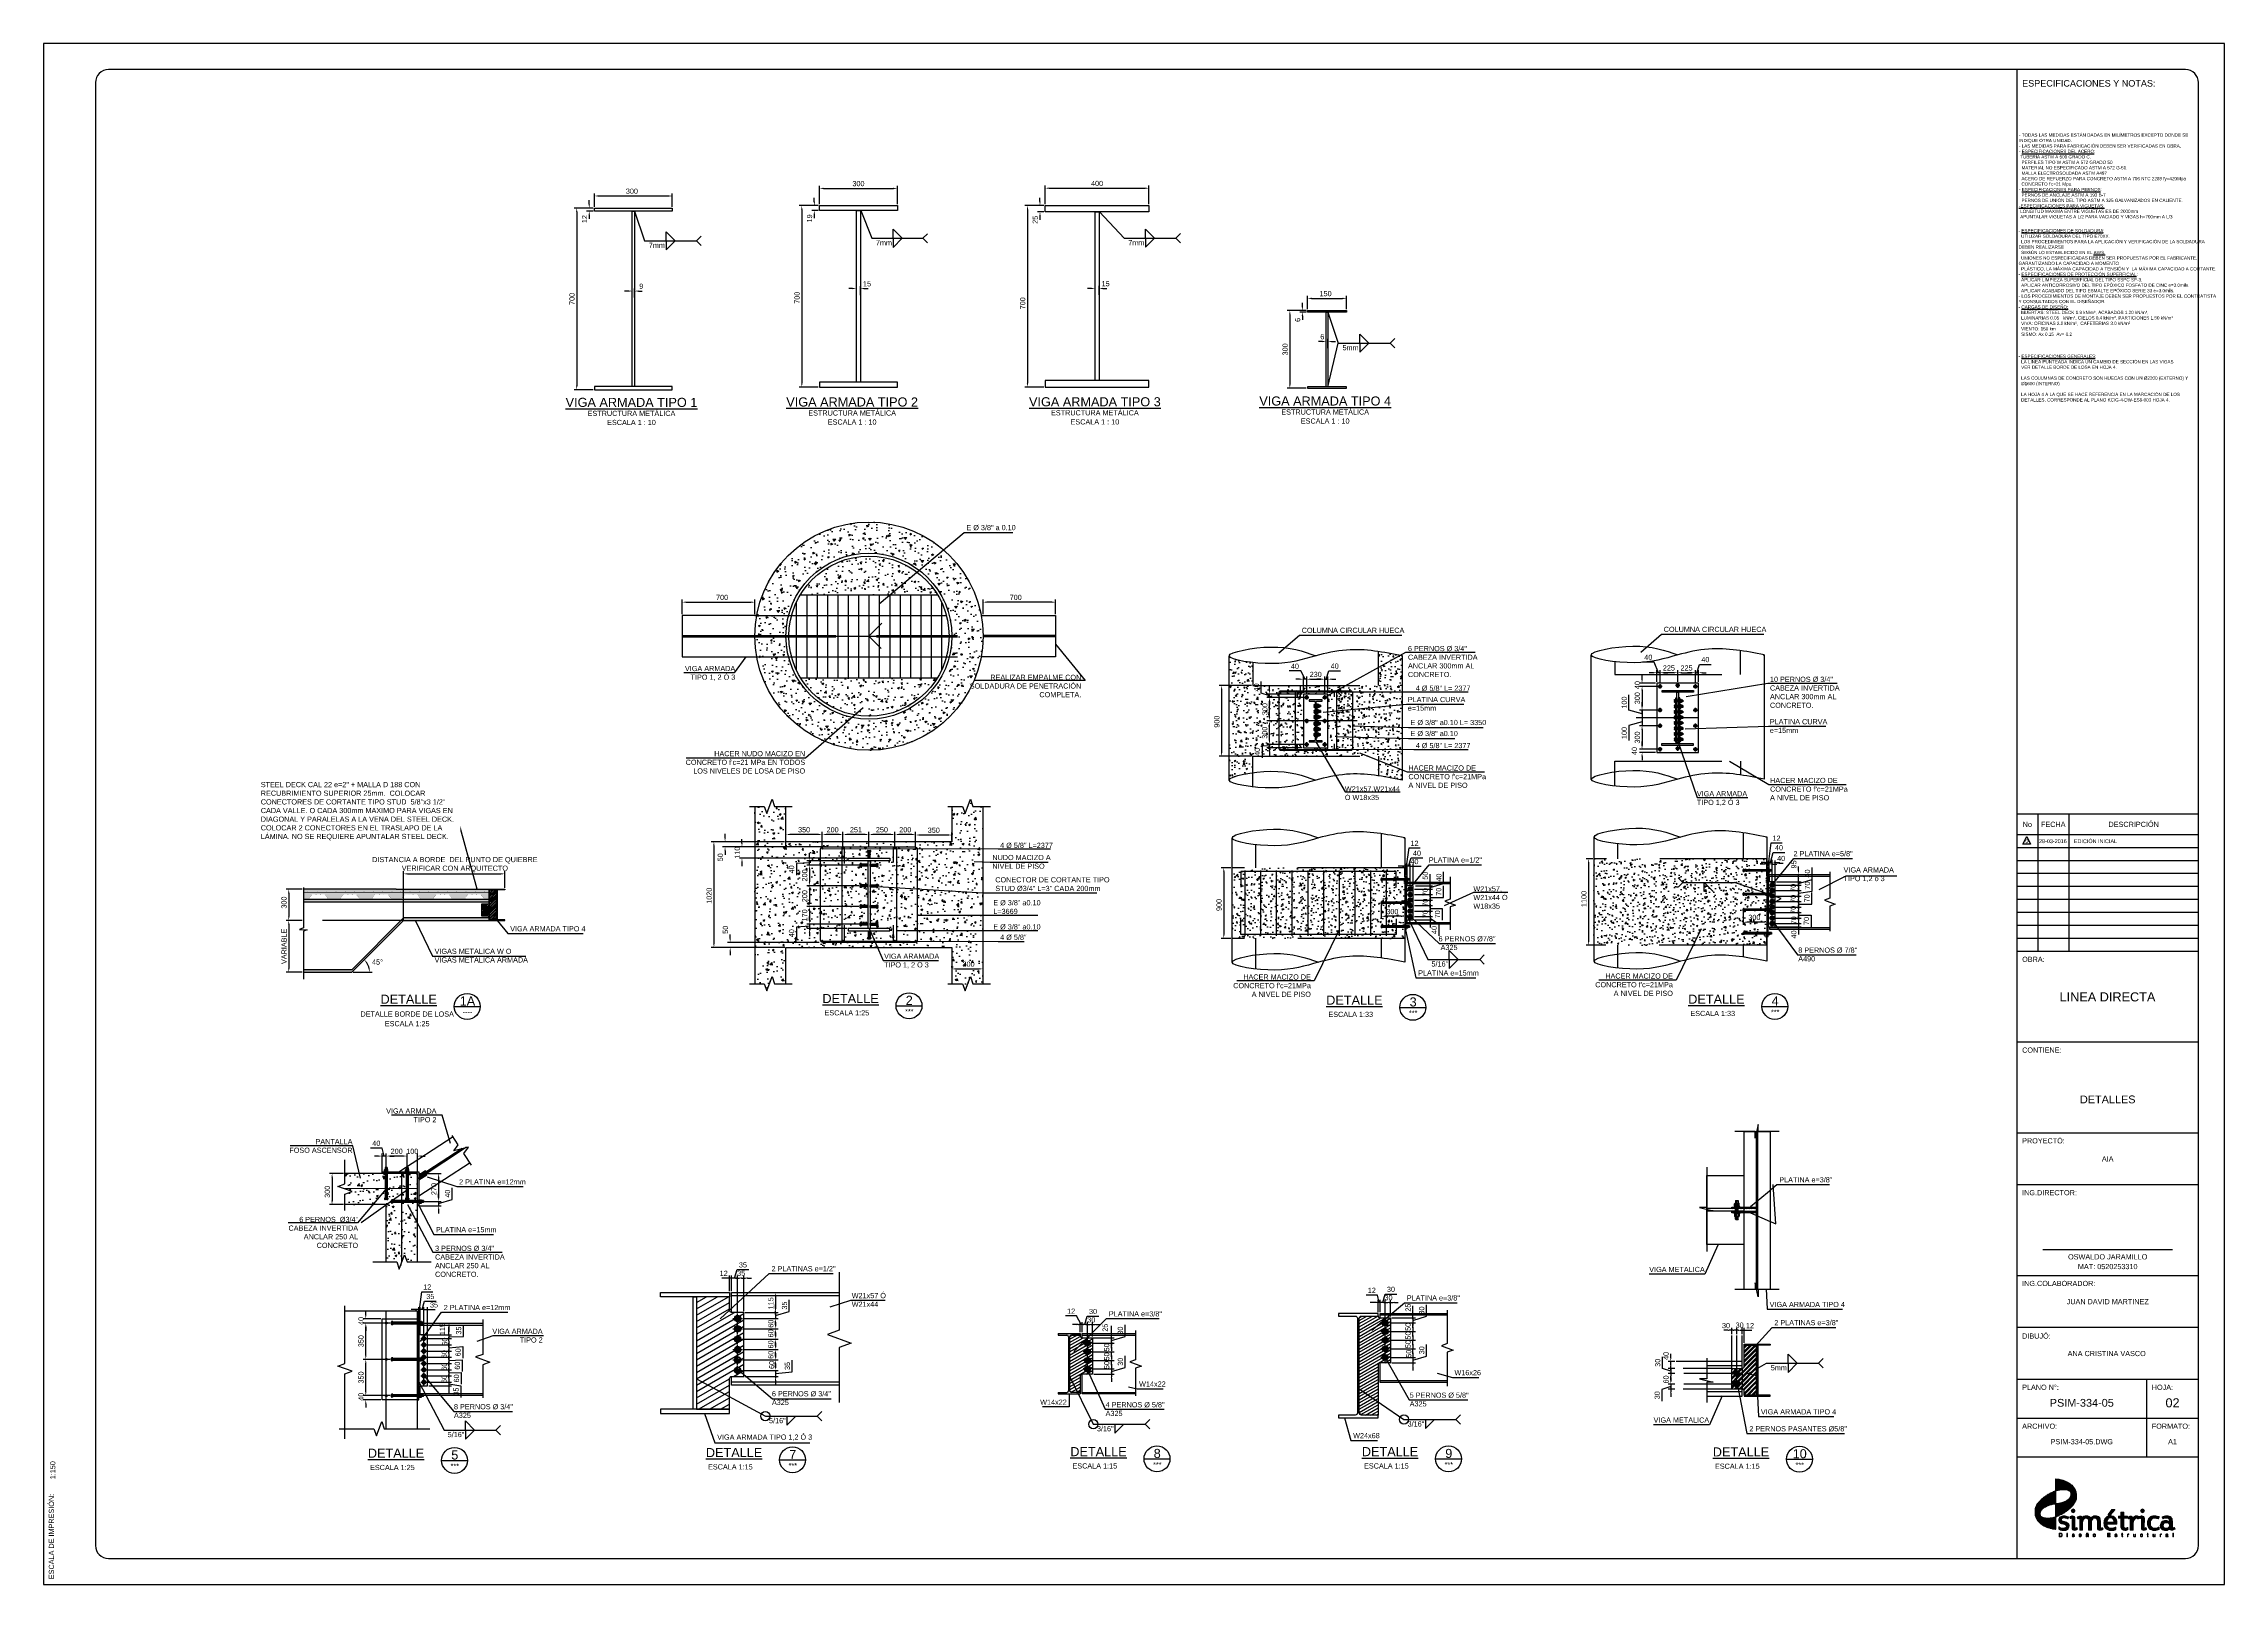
# Paper-space layout 'PSIM-334-05 (HOJA 2)' of a CAD drawing. Header units: millimetres. Extents: x 2738 to 3579, y -643 to -49.
# The model-space entities are those that its viewports show. They can reach past a viewport. Long polylines and large blocks are cut down to what shows.
import ezdxf
from ezdxf.enums import TextEntityAlignment as Align

# ---------------------------------------------------------------- set-up
doc = ezdxf.new("R2010")
doc.units = ezdxf.units.MM
doc.header["$LTSCALE"] = 5
doc.set_wipeout_variables(frame=1)
doc.header["$PDMODE"] = 3
for name, pattern in [('CENTER', [2, 1.25, -0.25, 0.25, -0.25]), ('DASHDOT', [1, 0.5, -0.25, 0, -0.25]), ('HIDDEN', [0.375, 0.25, -0.125])]:
    doc.linetypes.add(name, pattern=pattern)
doc.layers.get('Defpoints').update_dxf_attribs({"color": 251})
for name, color, linetype in [('EE-1', 6, 'Continuous'), ('EE-2', 4, 'Continuous'), ('EE-4', 2, 'Continuous'), ('EE-5', 7, 'Continuous'), ('EE-6', 11, 'Continuous'), ('EE-ACHURADOS', 9, 'Continuous'), ('EE-CENTROS', 8, 'CENTER'), ('EE-COLUMNAS CONCRETO', 11, 'Continuous'), ('EE-CONECTOR 3-4', 92, 'Continuous'), ('EE-COTAS', 1, 'Continuous'), ('EE-EJES', 8, 'DASHDOT'), ('EE-OCULTAS', 252, 'HIDDEN'), ('EE-OCULTO', 252, 'HIDDEN'), ('EE-PERNO 5-8', 51, 'Continuous'), ('EE-PERNOS 3-4', 71, 'Continuous'), ('EE-PERNOS 7-8', 52, 'Continuous'), ('EE-PLATINA 1-2', 121, 'Continuous'), ('EE-PLATINA 15', 141, 'Continuous'), ('EE-PLATINA 3-8', 191, 'Continuous'), ('EE-PLATINA 5-8', 13, 'Continuous'), ('EE-REFUERZO', 210, 'Continuous'), ('EE-TEXTO 1', 4, 'Continuous'), ('EE-TEXTO 2', 2, 'Continuous'), ('EE-V ARMADA TIPO 1', 95, 'Continuous'), ('EE-V ARMADA TIPO 2', 32, 'Continuous'), ('EE-V ARMADA TIPO 3', 41, 'Continuous'), ('EE-V ARMADA TIPO 4', 130, 'Continuous'), ('EE-W14x22', 30, 'Continuous'), ('EE-W16x26', 211, 'Continuous'), ('EE-W21x57', 190, 'Continuous'), ('EE-W24x68', 80, 'Continuous')]:
    doc.layers.add(name, color=color, linetype=linetype)
doc.layers.add('EE-VPORTS', color=7, linetype='Continuous', plot=False)
doc.layers.get('EE-VPORTS').freeze()
doc.styles.add('ARIAL EE', font='arial.ttf')
doc.dimstyles.new('EE 1_STANDAR', dxfattribs={"dimtxt": 2, "dimasz": 1.5, "dimexe": 1, "dimexo": 0.5, "dimgap": 0.8, "dimtad": 1, "dimdec": 0, "dimdsep": 46, "dimtxsty": 'ARIAL EE', "dimcen": 0.09, "dimclrd": 256, "dimclre": 256, "dimclrt": 2, "dimadec": 0, "dimazin": 0, "dimtfac": 1, "dimtdec": 0, "dimtofl": 0, "dimtmove": 1, "dimatfit": 2, "dimfxl": 1, "dimtolj": 1, "dimlwd": -1, "dimlwe": -1, "dimarcsym": 1})
pattern_1 = [(50, (1366981.6, -14884.61), (182.184669, -15.939086), [19.05, -209.55]), (355, (1366981.6, -14884.61), (-35.243421, 191.056845), [15.24, -167.640584]), (100.451445, (1366996.79, -14885.94), (146.941247, 175.117752), [16.190009, -178.090245]), (46.1842, (1366981.6, -14833.81), (271.07904, -42.042328), [28.575, -314.325]), (96.635558, (1367004.2, -14837.32), (237.404134, 247.426125), [24.285023, -267.135608]), (351.184151, (1366981.6, -14833.8), (237.404134, 247.426125), [22.859967, -251.459732]), (21, (1367007, -14846.51), (151.614391, -102.265198), [19.05, -209.55]), (326, (1367007, -14846.51), (61.802028, 184.187966), [15.24, -167.64]), (71.451445, (1367019.64, -14855.03), (213.416419, 81.922769), [16.190009, -178.089938]), (37.5, (1366981.603, -14884.61), (3.0886033, 84.5550389), [0, -165.608, 0, -170.18, 0, -168.275]), (7.5, (1366981.6, -14884.61), (66.8196625, 100.1805748), [0, -97.028, 0, -161.798, 0, -64.135]), (327.5, (1366924.96, -14884.61), (135.5905952, -5.728744), [0, -63.5, 0, -198.12, 0, -262.89]), (317.5, (1366899.56, -14884.61), (148.1291814, 25.426491), [0, -82.55, 0, -131.572, 0, -186.69])]
pattern_2 = [(30, (1366981.603, -14794.613), (-7.9375, 13.74815329), [])]

# ---------------------------------------------------------------- blocks, each defined once
blk = doc.blocks.new('Logo Simetrica Autocad mm')
h = blk.add_hatch(color=30)
h.dxf.hatch_style = 1
h.paths.add_polyline_path([(10.2, 22.2), (9.5, 22), (9, 21.7), (8.6, 21.5), (8.1, 21.3), (7.7, 21.1), (7.3, 20.9), (7, 20.7), (6.5, 20.4), (6.1, 20.1), (5.7, 19.9), (5.3, 19.7), (4.9, 19.4), (4.3, 19), (3.9, 18.6), (3.4, 18.2), (3, 17.8), (2.6, 17.5), (2.2, 17), (1.8, 16.6), (1.5, 16.2), (1.3, 15.9), (1.1, 15.6), (0.9, 15.2), (0.7, 14.8), (0.6, 14.6), (0.6, 14.4), (0.5, 14.2), (0.4, 14), (0.5, 13.7), (0.6, 13.3), (0.7, 12.9), (0.8, 12.5), (0.9, 12.3), (1, 12), (1.2, 11.8), (1.3, 11.5), (1.4, 11.4), (1.6, 11.1), (1.7, 10.9), (1.9, 10.7), (2.1, 10.5), (2.3, 10.4), (2.5, 10.2), (2.7, 10.1), (2.8, 10), (2.9, 9.9), (2.8, 10.1), (2.8, 10.5), (2.7, 10.8), (2.7, 11.1), (2.7, 11.3), (2.7, 11.6), (2.8, 11.9), (2.9, 12.1), (2.9, 12.4), (3, 12.5), (3.1, 12.7), (3.2, 12.9), (3.4, 13), (3.4, 13.2), (3.6, 13.3), (3.7, 13.4), (3.8, 13.5), (4, 13.7), (4.1, 13.9), (4.3, 14), (4.5, 14.1), (4.8, 14.3), (5.1, 14.5), (5.3, 14.6), (5.7, 14.8), (5.9, 14.9), (6.1, 15), (6.6, 15.2), (6.9, 15.4), (7.4, 15.5), (7.8, 15.6), (8.2, 15.7), (8.6, 15.8), (9, 15.9), (9.3, 16), (9.6, 16), (9.8, 16), (10, 16.1), (10.2, 16.1)])
h = blk.add_hatch(color=42)
h.dxf.hatch_style = 1
h.paths.add_polyline_path([(17.5, 25.3), (17.1, 25.6), (16.6, 26), (16, 26.3), (15.6, 26.6), (15.1, 26.8), (14.4, 27.1), (13.6, 27.4), (12.8, 27.6), (11.7, 27.8), (10.2, 28), (10.2, 22.2), (10.3, 22.2), (10.6, 22.3), (11.2, 22.4), (11.7, 22.5), (12.2, 22.6), (12.9, 22.7), (13.8, 22.7), (14.5, 22.7), (15.1, 22.7), (15.7, 22.6), (16.1, 22.5), (16.5, 22.3), (16.8, 22.2), (17.2, 22), (17.6, 21.8), (17.9, 21.5), (18.2, 21.2), (18.5, 20.9), (18.8, 20.6), (19, 20.3), (19.2, 19.8), (19.4, 19.4), (19.6, 18.9), (19.7, 18.3), (19.9, 17.7), (20, 18.2), (20.1, 18.8), (20.1, 19.6), (20.1, 20.3), (20.1, 20.8), (19.9, 21.5), (19.8, 21.9), (19.6, 22.5), (19.4, 23.1), (19, 23.7), (18.5, 24.3), (18, 24.9)])
h = blk.add_hatch(color=44)
h.dxf.hatch_style = 1
h.paths.add_polyline_path([(17.7, 14.4), (18, 14.7), (18.3, 15), (18.5, 15.2), (18.6, 15.4), (18.8, 15.6), (18.9, 15.8), (19.1, 16.1), (19.3, 16.4), (19.4, 16.7), (19.6, 16.9), (19.7, 17.2), (19.8, 17.5), (19.8, 17.6), (19.9, 17.7), (19.7, 18.3), (19.6, 18.9), (19.4, 19.4), (19.2, 19.8), (19, 20.3), (18.8, 20.6), (18.5, 20.9), (18.2, 21.2), (17.9, 21.5), (17.6, 21.8), (17.4, 21.9), (17.4, 21.8), (17.5, 21.6), (17.5, 21.4), (17.6, 21.2), (17.6, 20.9), (17.6, 20.6), (17.6, 20.3), (17.6, 20.1), (17.5, 19.9), (17.4, 19.6), (17.3, 19.4), (17.2, 19.1), (17, 18.8), (16.9, 18.7), (16.6, 18.4), (16.3, 18.2), (16.1, 18), (15.7, 17.7), (15.4, 17.5), (15, 17.3), (14.6, 17.1), (14.2, 16.9), (13.7, 16.8), (13.1, 16.6), (12.5, 16.5), (11.9, 16.3), (11.3, 16.2), (10.7, 16.1), (10.2, 16.1), (10.2, 9.7), (10.5, 9.8), (10.7, 9.9), (10.9, 10), (11.3, 10.2), (11.6, 10.3), (11.9, 10.5), (12.2, 10.6), (12.5, 10.8), (12.9, 11), (13.4, 11.3), (13.8, 11.5), (14.2, 11.7), (14.5, 11.9), (14.8, 12.1), (15.1, 12.3), (15.4, 12.5), (15.7, 12.8), (16, 12.9), (16.3, 13.2), (16.7, 13.5), (17, 13.7), (17.2, 13.9), (17.5, 14.2)])
h = blk.add_hatch(color=32)
h.dxf.hatch_style = 1
h.paths.add_polyline_path([(10.2, 9.7), (10, 9.6), (9.7, 9.6), (9.4, 9.5), (9, 9.4), (8.6, 9.3), (8.1, 9.2), (7.7, 9.2), (7.1, 9.1), (6.5, 9.1), (5.9, 9.1), (5.4, 9.1), (5.1, 9.2), (4.8, 9.2), (4.5, 9.3), (4.2, 9.4), (3.8, 9.5), (3.4, 9.7), (3.2, 9.8), (2.9, 9.9), (2.8, 10), (2.7, 10.1), (2.5, 10.2), (2.3, 10.4), (2.1, 10.5), (1.9, 10.7), (1.7, 10.9), (1.6, 11.1), (1.4, 11.4), (1.3, 11.5), (1.2, 11.8), (1, 12), (0.9, 12.3), (0.8, 12.5), (0.7, 12.9), (0.6, 13.3), (0.5, 13.7), (0.4, 14), (0.3, 13.6), (0.3, 13.2), (0.2, 12.8), (0.2, 12.5), (0.2, 12.2), (0.2, 11.9), (0.2, 11.6), (0.2, 11.2), (0.2, 10.9), (0.3, 10.4), (0.4, 10), (0.6, 9.7), (0.7, 9.3), (0.9, 8.9), (1, 8.6), (1.2, 8.3), (1.6, 7.8), (1.8, 7.5), (2, 7.3), (2.3, 7), (2.7, 6.6), (3, 6.3), (3.4, 6.1), (3.7, 5.9), (3.9, 5.7), (4.2, 5.6), (4.5, 5.4), (4.9, 5.2), (5.2, 5), (5.5, 4.9), (5.9, 4.7), (6.3, 4.6), (6.7, 4.5), (7.1, 4.4), (7.5, 4.3), (7.9, 4.2), (8.3, 4.1), (8.7, 4), (9.1, 3.9), (9.6, 3.9), (10, 3.8), (10.2, 3.8)])
at = {"true_color": 0x434142}
h = blk.add_hatch(color=250, dxfattribs=at)
h.dxf.hatch_style = 2
edge = h.paths.add_edge_path()
edge.add_spline(control_points=[(18, 9), (18, 9), (18, 9), (18, 9.1), (17.9, 9.1), (17.8, 9.1), (17.8, 9.1), (17.7, 9.1), (17.6, 9), (17.5, 9), (17.5, 8.9), (17.4, 8.9), (17.4, 8.9), (17.3, 8.9), (17.3, 8.9), (17.2, 8.9), (17.2, 8.9), (17.2, 8.9), (17.2, 8.9), (16.9, 9.4), (16.9, 9.4), (16.9, 9.5), (16.9, 9.6), (16.9, 9.6), (17.1, 9.8), (17.4, 9.9), (17.6, 10), (17.8, 10.1), (18.1, 10.2), (18.3, 10.2), (18.7, 10.2), (19, 10), (19.1, 9.8), (19.3, 9.6), (19.4, 9.3), (19.4, 8.9), (19.4, 8.9), (19.4, 8.9), (19.4, 8.9), (19.4, 8.9), (19.4, 4.7), (19.4, 4.7), (19.4, 4.5), (19.4, 4.4), (19.5, 4.3), (19.5, 4.3), (19.5, 4.3), (19.6, 4.3), (19.7, 4.3), (19.8, 4.3), (19.9, 4.3), (20, 4.4), (20, 4.4), (20.1, 4.5), (20.2, 4.5), (20.2, 4.5), (20.3, 4.4), (20.3, 4.4), (20.6, 3.9), (20.6, 3.9), (20.6, 3.9), (20.5, 3.7), (20.5, 3.7), (20.3, 3.6), (20.1, 3.4), (19.9, 3.3), (19.7, 3.2), (19.4, 3.2), (19.2, 3.2), (18.8, 3.2), (18.5, 3.3), (18.3, 3.5), (18.2, 3.8), (18.1, 4.1), (18.1, 4.6), (18.1, 4.6), (18.1, 4.6), (18.1, 4.6), (18.1, 4.6), (18.1, 8.7), (18.1, 8.7), (18.1, 8.8), (18.1, 8.9), (18, 9)], knot_values=[0, 0, 0, 0, 0.0001, 0.0002, 1, 1, 1, 2, 2, 2, 3, 3, 3, 4, 4, 4, 5, 5, 5, 6, 6, 6, 7, 7, 7, 8, 8, 8, 9, 9, 9, 10, 10, 10, 11, 11, 11, 12, 12, 12, 13, 13, 13, 14, 14, 14, 15, 15, 15, 16, 16, 16, 17, 17, 17, 18, 18, 18, 19, 19, 19, 20, 20, 20, 21, 21, 21, 22, 22, 22, 23, 23, 23, 24, 24, 24, 25, 25, 25, 26, 26, 26, 27, 27, 27, 27], degree=3, periodic=0)
edge = h.paths.add_edge_path()
edge.add_spline(control_points=[(17.9, 13.2), (17.9, 13.2), (17.9, 13.2), (18.1, 13.4), (18.3, 13.5), (18.6, 13.5), (18.8, 13.5), (19, 13.4), (19.2, 13.2), (19.3, 13), (19.4, 12.8), (19.4, 12.6), (19.4, 12.3), (19.3, 12.1), (19.2, 11.9), (19, 11.8), (18.8, 11.7), (18.6, 11.7), (18.3, 11.7), (18.1, 11.8), (17.9, 11.9), (17.8, 12.1), (17.7, 12.3), (17.7, 12.6), (17.7, 12.8), (17.8, 13), (17.9, 13.2)], knot_values=[0, 0, 0, 0, 0.0001, 0.0002, 1, 1, 1, 2, 2, 2, 3, 3, 3, 4, 4, 4, 5, 5, 5, 6, 6, 6, 7, 7, 7, 8, 8, 8, 8], degree=3, periodic=0)
h = blk.add_hatch(color=250, dxfattribs=at)
h.dxf.hatch_style = 2
edge = h.paths.add_edge_path()
edge.add_spline(control_points=[(38.1, 4.4), (38.1, 4.4), (38.1, 4.4), (38.4, 4.5), (38.7, 4.6), (38.9, 4.7), (39, 4.7), (39, 4.7), (39, 4.7), (39.1, 4.7), (39.1, 4.6), (39.1, 4.6), (39.1, 4.6), (39.1, 3.7), (39.1, 3.7), (39.1, 3.6), (39.1, 3.6), (39, 3.6), (38.8, 3.4), (38.5, 3.3), (38.2, 3.2), (37.8, 3.1), (37.4, 3.1), (36.8, 3.1), (36.2, 3.1), (35.7, 3.2), (35.3, 3.4), (34.9, 3.6), (34.5, 3.8), (34.3, 4.1), (34, 4.5), (33.8, 4.8), (33.6, 5.3), (33.5, 5.7), (33.4, 6.2), (33.4, 6.7), (33.4, 7.2), (33.5, 7.7), (33.6, 8.1), (33.8, 8.5), (34, 8.9), (34.3, 9.2), (34.6, 9.5), (34.9, 9.8), (35.3, 10), (35.7, 10.1), (36.1, 10.2), (36.6, 10.2), (37.6, 10.2), (38.3, 9.9), (38.9, 9.3), (39.4, 8.7), (39.6, 7.9), (39.6, 6.7), (39.6, 6.7), (39.6, 6.3), (39.6, 6.3), (39.6, 6.2), (39.6, 6.1), (39.5, 6.1), (39.5, 6.1), (34.9, 6.1), (34.9, 6.1), (34.9, 5.9), (34.9, 5.7), (35, 5.5), (35.1, 5.2), (35.3, 5), (35.4, 4.8), (35.6, 4.7), (35.8, 4.5), (36, 4.4), (36.3, 4.3), (36.6, 4.2), (36.9, 4.2), (37.4, 4.2), (37.7, 4.3), (38.1, 4.4)], knot_values=[0, 0, 0, 0, 0.0001, 0.0002, 1, 1, 1, 2, 2, 2, 3, 3, 3, 4, 4, 4, 5, 5, 5, 6, 6, 6, 7, 7, 7, 8, 8, 8, 9, 9, 9, 10, 10, 10, 11, 11, 11, 12, 12, 12, 13, 13, 13, 14, 14, 14, 15, 15, 15, 16, 16, 16, 17, 17, 17, 18, 18, 18, 19, 19, 19, 20, 20, 20, 21, 21, 21, 22, 22, 22, 23, 23, 23, 24, 24, 24, 25, 25, 25, 25], degree=3, periodic=0)
edge = h.paths.add_edge_path()
edge.add_spline(control_points=[(35.4, 8.6), (35.4, 8.6), (35.4, 8.6), (35.1, 8.3), (35, 7.8), (34.9, 7.2), (34.9, 7.2), (38.2, 7.2), (38.2, 7.2), (38.2, 7.8), (38, 8.3), (37.8, 8.6), (37.5, 9), (37.1, 9.2), (36.6, 9.2), (36.1, 9.2), (35.7, 9), (35.4, 8.6)], knot_values=[0, 0, 0, 0, 0.0001, 0.0002, 1, 1, 1, 2, 2, 2, 3, 3, 3, 4, 4, 4, 5, 5, 5, 5], degree=3, periodic=0)
edge = h.paths.add_edge_path()
edge.add_spline(control_points=[(36.5, 10.5), (36.5, 10.5), (36.5, 10.5), (36.5, 10.5), (35.5, 10.5), (35.5, 10.5), (35.5, 10.5), (35.4, 10.6), (35.4, 10.6), (35.4, 10.7), (35.4, 10.7), (35.4, 10.8), (35.4, 10.8), (37.3, 13.3), (37.3, 13.3), (37.4, 13.3), (37.4, 13.3), (37.4, 13.3), (37.4, 13.3), (38.5, 13.3), (38.5, 13.3), (38.6, 13.3), (38.6, 13.3), (38.7, 13.3), (38.7, 13.2), (38.7, 13.2), (38.6, 13.1), (38.6, 13.1), (36.6, 10.6), (36.6, 10.6), (36.6, 10.6), (36.6, 10.6), (36.6, 10.5), (36.5, 10.5), (36.5, 10.5), (36.5, 10.5)], knot_values=[0, 0, 0, 0, 0.0001, 0.0002, 1, 1, 1, 2, 2, 2, 3, 3, 3, 4, 4, 4, 5, 5, 5, 6, 6, 6, 7, 7, 7, 8, 8, 8, 9, 9, 9, 10, 10, 10, 11, 11, 11, 11], degree=3, periodic=0)
h = blk.add_hatch(color=250, dxfattribs=at)
h.dxf.hatch_style = 2
edge = h.paths.add_edge_path()
edge.add_spline(control_points=[(40.6, 10.1), (40.6, 10.1), (40.6, 10.1), (40.6, 10.1), (41.6, 10.1), (41.6, 10.1), (41.6, 10.1), (41.6, 11.9), (41.6, 11.9), (41.6, 11.9), (41.7, 12), (41.8, 12), (41.8, 12), (42.8, 12), (42.8, 12), (42.9, 12), (43, 11.9), (43, 11.9), (43, 11.9), (43, 10.1), (43, 10.1), (43, 10.1), (44.6, 10.1), (44.6, 10.1), (44.7, 10.1), (44.7, 10.1), (44.7, 10), (44.7, 10), (44.7, 9.2), (44.7, 9.2), (44.7, 9.1), (44.7, 9.1), (44.6, 9.1), (44.6, 9.1), (43, 9.1), (43, 9.1), (43, 9.1), (43, 5.3), (43, 5.3), (43, 4.9), (43, 4.6), (43.1, 4.5), (43.2, 4.4), (43.4, 4.3), (43.7, 4.3), (43.9, 4.3), (44.1, 4.3), (44.3, 4.4), (44.5, 4.5), (44.7, 4.5), (44.8, 4.6), (44.8, 4.6), (44.9, 4.6), (44.9, 4.6), (45, 4.6), (45, 4.5), (45, 4.5), (45, 4.5), (45, 3.7), (45, 3.7), (45, 3.7), (44.9, 3.5), (44.9, 3.5), (44.9, 3.5), (44.8, 3.5), (44.7, 3.4), (44.6, 3.4), (44.5, 3.4), (44.3, 3.3), (44.2, 3.3), (44.1, 3.2), (43.9, 3.2), (43.8, 3.2), (43.6, 3.2), (43.5, 3.2), (42.9, 3.2), (42.4, 3.3), (42.1, 3.6), (41.8, 3.9), (41.6, 4.4), (41.6, 5.1), (41.6, 5.1), (41.6, 9.1), (41.6, 9.1), (41.6, 9.1), (40.6, 9.1), (40.6, 9.1), (40.5, 9.1), (40.4, 9.1), (40.4, 9.2), (40.4, 9.2), (40.4, 10), (40.4, 10), (40.4, 10.1), (40.5, 10.1), (40.6, 10.1)], knot_values=[0, 0, 0, 0, 0.0001, 0.0002, 1, 1, 1, 2, 2, 2, 3, 3, 3, 4, 4, 4, 5, 5, 5, 6, 6, 6, 7, 7, 7, 8, 8, 8, 9, 9, 9, 10, 10, 10, 11, 11, 11, 12, 12, 12, 13, 13, 13, 14, 14, 14, 15, 15, 15, 16, 16, 16, 17, 17, 17, 18, 18, 18, 19, 19, 19, 20, 20, 20, 21, 21, 21, 22, 22, 22, 23, 23, 23, 24, 24, 24, 25, 25, 25, 26, 26, 26, 27, 27, 27, 28, 28, 28, 29, 29, 29, 30, 30, 30, 31, 31, 31, 31], degree=3, periodic=0)
h = blk.add_hatch(color=250, dxfattribs=at)
h.dxf.hatch_style = 2
edge = h.paths.add_edge_path()
edge.add_spline(control_points=[(51.5, 9), (51.5, 9), (51.5, 9), (51.4, 9.1), (51.4, 9.1), (51.3, 9.1), (51.2, 9.1), (51.1, 9.1), (51.1, 9), (51, 9), (50.9, 8.9), (50.8, 8.9), (50.8, 8.9), (50.8, 8.9), (50.7, 8.9), (50.7, 8.9), (50.7, 8.9), (50.6, 8.9), (50.6, 8.9), (50.4, 9.4), (50.4, 9.4), (50.3, 9.5), (50.3, 9.6), (50.4, 9.6), (50.6, 9.8), (50.8, 9.9), (51.1, 10), (51.3, 10.1), (51.5, 10.2), (51.7, 10.2), (52.1, 10.2), (52.4, 10), (52.6, 9.8), (52.8, 9.6), (52.9, 9.3), (52.9, 8.9), (52.9, 8.9), (52.9, 8.9), (52.9, 8.9), (52.9, 8.9), (52.8, 4.7), (52.8, 4.7), (52.8, 4.5), (52.9, 4.4), (52.9, 4.3), (52.9, 4.3), (53, 4.3), (53.1, 4.3), (53.2, 4.3), (53.2, 4.3), (53.3, 4.3), (53.4, 4.4), (53.5, 4.4), (53.5, 4.5), (53.6, 4.5), (53.7, 4.5), (53.7, 4.4), (53.7, 4.4), (54, 3.9), (54, 3.9), (54, 3.9), (54, 3.7), (54, 3.7), (53.8, 3.6), (53.6, 3.4), (53.3, 3.3), (53.1, 3.2), (52.9, 3.2), (52.7, 3.2), (52.2, 3.2), (51.9, 3.3), (51.8, 3.5), (51.6, 3.8), (51.5, 4.1), (51.5, 4.6), (51.5, 4.6), (51.5, 4.6), (51.5, 4.6), (51.5, 4.6), (51.5, 8.7), (51.5, 8.7), (51.5, 8.8), (51.5, 8.9), (51.5, 9)], knot_values=[0, 0, 0, 0, 0.0001, 0.0002, 1, 1, 1, 2, 2, 2, 3, 3, 3, 4, 4, 4, 5, 5, 5, 6, 6, 6, 7, 7, 7, 8, 8, 8, 9, 9, 9, 10, 10, 10, 11, 11, 11, 12, 12, 12, 13, 13, 13, 14, 14, 14, 15, 15, 15, 16, 16, 16, 17, 17, 17, 18, 18, 18, 19, 19, 19, 20, 20, 20, 21, 21, 21, 22, 22, 22, 23, 23, 23, 24, 24, 24, 25, 25, 25, 26, 26, 26, 27, 27, 27, 27], degree=3, periodic=0)
edge = h.paths.add_edge_path()
edge.add_spline(control_points=[(51.4, 13.2), (51.4, 13.2), (51.4, 13.2), (51.6, 13.4), (51.8, 13.5), (52, 13.5), (52.3, 13.5), (52.5, 13.4), (52.6, 13.2), (52.8, 13), (52.9, 12.8), (52.9, 12.6), (52.9, 12.3), (52.8, 12.1), (52.6, 11.9), (52.5, 11.8), (52.3, 11.7), (52, 11.7), (51.8, 11.7), (51.5, 11.8), (51.4, 11.9), (51.2, 12.1), (51.1, 12.3), (51.1, 12.6), (51.1, 12.8), (51.2, 13), (51.4, 13.2)], knot_values=[0, 0, 0, 0, 0.0001, 0.0002, 1, 1, 1, 2, 2, 2, 3, 3, 3, 4, 4, 4, 5, 5, 5, 6, 6, 6, 7, 7, 7, 8, 8, 8, 8], degree=3, periodic=0)
h = blk.add_hatch(color=250, dxfattribs=at)
h.dxf.hatch_style = 2
edge = h.paths.add_edge_path()
edge.add_spline(control_points=[(13.2, 10.1), (13.2, 10.1), (13.2, 10.1), (13.5, 10.2), (13.8, 10.2), (14.2, 10.2), (14.5, 10.2), (14.8, 10.2), (15.2, 10.1), (15.6, 10), (15.9, 9.9), (16.3, 9.7), (16.4, 9.6), (16.4, 9.6), (16.4, 9.5), (16.4, 9.5), (16.1, 8.8), (16.1, 8.8), (16, 8.8), (16, 8.7), (16, 8.7), (15.9, 8.7), (15.9, 8.7), (15.8, 8.8), (15.8, 8.8), (15.8, 8.8), (15.8, 8.8), (15.8, 8.8), (15.8, 8.8), (15.8, 8.8), (15.7, 8.8), (15.5, 8.9), (15.2, 9), (14.9, 9.1), (14.6, 9.2), (14.2, 9.2), (13.8, 9.2), (13.4, 9.1), (13.2, 8.9), (13, 8.8), (12.9, 8.6), (12.9, 8.3), (12.9, 8.1), (13.1, 7.9), (13.3, 7.7), (13.6, 7.6), (14, 7.5), (14.4, 7.4), (14.8, 7.3), (15.1, 7.2), (15.3, 7.1), (15.6, 7), (15.8, 6.8), (16, 6.7), (16.2, 6.5), (16.4, 6.3), (16.5, 6.1), (16.6, 5.9), (16.6, 5.6), (16.6, 5.3), (16.6, 4.9), (16.5, 4.6), (16.4, 4.3), (16.2, 4), (16, 3.8), (15.8, 3.6), (15.6, 3.4), (15.3, 3.3), (15, 3.2), (14.7, 3.1), (14.4, 3.1), (14, 3.1), (13.4, 3.1), (12.9, 3.2), (12.5, 3.3), (12.1, 3.5), (11.8, 3.6), (11.6, 3.7), (11.6, 3.7), (11.6, 3.7), (11.6, 3.7), (11.6, 3.8), (11.6, 3.8), (11.6, 3.8), (11.6, 3.8), (11.6, 4.8), (11.6, 4.8), (11.6, 4.8), (11.6, 4.9), (11.6, 4.9), (11.7, 4.9), (11.7, 4.9), (11.8, 4.9), (12, 4.7), (12.3, 4.6), (12.7, 4.4), (13, 4.3), (13.5, 4.2), (13.9, 4.2), (14.1, 4.2), (14.3, 4.2), (14.4, 4.3), (14.6, 4.3), (14.7, 4.4), (14.9, 4.4), (15, 4.5), (15.1, 4.6), (15.2, 4.7), (15.2, 4.8), (15.3, 5), (15.3, 5.2), (15.3, 5.5), (15.2, 5.7), (14.9, 5.8), (14.7, 5.9), (14.3, 6.1), (13.9, 6.2), (13.6, 6.3), (13.3, 6.3), (13, 6.4), (12.8, 6.5), (12.5, 6.6), (12.3, 6.8), (12.1, 6.9), (11.9, 7.1), (11.8, 7.4), (11.7, 7.6), (11.6, 7.8), (11.6, 8.2), (11.6, 8.5), (11.7, 8.8), (11.8, 9.1), (12, 9.3), (12.1, 9.5), (12.4, 9.7), (12.6, 9.9), (12.9, 10), (13.2, 10.1)], knot_values=[0, 0, 0, 0, 0.0001, 0.0002, 1, 1, 1, 2, 2, 2, 3, 3, 3, 4, 4, 4, 5, 5, 5, 6, 6, 6, 7, 7, 7, 8, 8, 8, 9, 9, 9, 10, 10, 10, 11, 11, 11, 12, 12, 12, 13, 13, 13, 14, 14, 14, 15, 15, 15, 16, 16, 16, 17, 17, 17, 18, 18, 18, 19, 19, 19, 20, 20, 20, 21, 21, 21, 22, 22, 22, 23, 23, 23, 24, 24, 24, 25, 25, 25, 26, 26, 26, 27, 27, 27, 28, 28, 28, 29, 29, 29, 30, 30, 30, 31, 31, 31, 32, 32, 32, 33, 33, 33, 34, 34, 34, 35, 35, 35, 36, 36, 36, 37, 37, 37, 38, 38, 38, 39, 39, 39, 40, 40, 40, 41, 41, 41, 42, 42, 42, 43, 43, 43, 44, 44, 44, 45, 45, 45, 45], degree=3, periodic=0)
at = {"true_color": 0xd58500}
h = blk.add_hatch(color=42, dxfattribs=at)
h.dxf.hatch_style = 2
edge = h.paths.add_edge_path()
edge.add_spline(control_points=[(12.9, 1.8), (12.9, 1.8), (12.9, 1.8), (13, 1.8), (13, 1.7), (13.1, 1.7), (13.2, 1.6), (13.2, 1.5), (13.3, 1.4), (13.3, 1.3), (13.3, 1.2), (13.3, 1), (13.3, 1), (13.3, 0.8), (13.3, 0.7), (13.3, 0.6), (13.2, 0.5), (13.2, 0.4), (13.1, 0.4), (13, 0.3), (12.9, 0.2), (12.8, 0.2), (12.7, 0.1), (12.6, 0.1), (12.6, 0.1), (11.8, 0.1), (11.8, 0.1), (11.8, 0.1), (11.8, 1.9), (11.8, 1.9), (11.8, 1.9), (12.6, 1.9), (12.6, 1.9), (12.7, 1.9), (12.8, 1.9), (12.9, 1.8)], knot_values=[0, 0, 0, 0, 0.0001, 0.0002, 1, 1, 1, 2, 2, 2, 3, 3, 3, 4, 4, 4, 5, 5, 5, 6, 6, 6, 7, 7, 7, 8, 8, 8, 9, 9, 9, 10, 10, 10, 11, 11, 11, 11], degree=3, periodic=0)
edge = h.paths.add_edge_path()
edge.add_spline(control_points=[(12.5, 0.3), (12.5, 0.3), (12.5, 0.3), (12.7, 0.3), (12.8, 0.4), (12.9, 0.5), (13, 0.6), (13.1, 0.8), (13.1, 1), (13.1, 1.3), (13, 1.4), (12.9, 1.5), (12.8, 1.7), (12.7, 1.7), (12.5, 1.7), (12.5, 1.7), (12.1, 1.7), (12.1, 1.7), (12.1, 1.7), (12.1, 0.3), (12.1, 0.3), (12.1, 0.3), (12.5, 0.3), (12.5, 0.3)], knot_values=[0, 0, 0, 0, 0.0001, 0.0002, 1, 1, 1, 2, 2, 2, 3, 3, 3, 4, 4, 4, 5, 5, 5, 6, 6, 6, 7, 7, 7, 7], degree=3, periodic=0)
h = blk.add_hatch(color=42, dxfattribs=at)
h.dxf.hatch_style = 2
h.paths.add_polyline_path([(15.6, 1.7), (15.6, 1.9), (15.8, 1.9), (15.8, 1.7)])
h.paths.add_polyline_path([(15.8, 0.1), (15.6, 0.1), (15.6, 1.4), (15.8, 1.4)])
h = blk.add_hatch(color=42, dxfattribs=at)
h.dxf.hatch_style = 2
edge = h.paths.add_edge_path()
edge.add_spline(control_points=[(18.4, 0.4), (18.4, 0.4), (18.4, 0.4), (18.4, 0.4), (18.4, 0.3), (18.5, 0.3), (18.5, 0.3), (18.6, 0.3), (18.7, 0.3), (18.7, 0.3), (18.8, 0.3), (18.8, 0.3), (18.8, 0.3), (18.9, 0.3), (18.9, 0.3), (18.9, 0.4), (18.9, 0.4), (18.9, 0.4), (19, 0.4), (19, 0.5), (19, 0.5), (19, 0.5), (18.9, 0.6), (18.9, 0.6), (18.9, 0.6), (18.8, 0.7), (18.7, 0.7), (18.7, 0.7), (18.5, 0.7), (18.5, 0.7), (18.4, 0.8), (18.3, 0.8), (18.2, 0.8), (18.2, 0.9), (18.2, 1), (18.2, 1.1), (18.2, 1.1), (18.2, 1.2), (18.2, 1.2), (18.2, 1.3), (18.3, 1.3), (18.3, 1.4), (18.4, 1.4), (18.4, 1.4), (18.5, 1.4), (18.5, 1.5), (18.6, 1.5), (18.7, 1.5), (18.8, 1.5), (18.9, 1.4), (18.9, 1.4), (19, 1.4), (19, 1.3), (19.1, 1.3), (19.1, 1.2), (19.1, 1.2), (19.1, 1.2), (19.1, 1.1), (19.1, 1.1), (19.1, 1.1), (19.1, 1.1), (18.9, 1.1), (18.9, 1.1), (18.9, 1.1), (18.9, 1.1), (18.9, 1.1), (18.9, 1.2), (18.9, 1.2), (18.9, 1.2), (18.9, 1.2), (18.8, 1.2), (18.8, 1.3), (18.8, 1.3), (18.7, 1.3), (18.6, 1.3), (18.6, 1.3), (18.6, 1.3), (18.6, 1.3), (18.5, 1.3), (18.5, 1.3), (18.5, 1.2), (18.4, 1.2), (18.4, 1.2), (18.4, 1.2), (18.4, 1.2), (18.4, 1.1), (18.4, 1.1), (18.4, 1.1), (18.4, 1), (18.4, 1), (18.4, 1), (18.4, 1), (18.4, 1), (18.4, 1), (18.5, 1), (18.5, 1), (18.5, 0.9), (18.6, 0.9), (18.6, 0.9), (18.6, 0.9), (18.8, 0.9), (18.8, 0.9), (19, 0.8), (19.1, 0.8), (19.1, 0.7), (19.2, 0.7), (19.2, 0.6), (19.2, 0.5), (19.2, 0.5), (19.2, 0.4), (19.1, 0.3), (19.1, 0.3), (19.1, 0.3), (19, 0.2), (19, 0.2), (18.9, 0.2), (18.9, 0.1), (18.8, 0.1), (18.7, 0.1), (18.7, 0.1), (18.6, 0.1), (18.5, 0.1), (18.5, 0.1), (18.4, 0.1), (18.3, 0.2), (18.3, 0.2), (18.3, 0.2), (18.2, 0.2), (18.2, 0.3), (18.2, 0.3), (18.2, 0.3), (18.2, 0.4), (18.1, 0.4), (18.1, 0.4), (18.1, 0.5), (18.1, 0.5), (18.1, 0.5), (18.1, 0.6), (18.1, 0.6), (18.3, 0.6), (18.3, 0.6), (18.3, 0.5), (18.3, 0.5), (18.3, 0.5), (18.4, 0.4), (18.4, 0.4), (18.4, 0.4)], knot_values=[0, 0, 0, 0, 0.0001, 0.0002, 1, 1, 1, 2, 2, 2, 3, 3, 3, 4, 4, 4, 5, 5, 5, 6, 6, 6, 7, 7, 7, 8, 8, 8, 9, 9, 9, 10, 10, 10, 11, 11, 11, 12, 12, 12, 13, 13, 13, 14, 14, 14, 15, 15, 15, 16, 16, 16, 17, 17, 17, 18, 18, 18, 19, 19, 19, 20, 20, 20, 21, 21, 21, 22, 22, 22, 23, 23, 23, 24, 24, 24, 25, 25, 25, 26, 26, 26, 27, 27, 27, 28, 28, 28, 29, 29, 29, 30, 30, 30, 31, 31, 31, 32, 32, 32, 33, 33, 33, 34, 34, 34, 35, 35, 35, 36, 36, 36, 37, 37, 37, 38, 38, 38, 39, 39, 39, 40, 40, 40, 41, 41, 41, 42, 42, 42, 43, 43, 43, 44, 44, 44, 45, 45, 45, 46, 46, 46, 47, 47, 47, 48, 48, 48, 48], degree=3, periodic=0)
at = {"true_color": 0x434142}
h = blk.add_hatch(color=250, dxfattribs=at)
h.dxf.hatch_style = 2
edge = h.paths.add_edge_path()
edge.add_spline(control_points=[(20.6, 9.5), (20.6, 9.5), (20.6, 9.5), (20.8, 9.7), (21, 9.8), (21.2, 9.9), (21.5, 10), (21.7, 10.1), (21.9, 10.1), (22.3, 10.1), (22.5, 10), (22.7, 9.9), (22.8, 9.7), (22.9, 9.5), (23, 9.3), (23.2, 9.6), (23.4, 9.8), (23.8, 10), (24.1, 10.1), (24.5, 10.2), (24.9, 10.2), (25.5, 10.2), (26, 10.1), (26.3, 9.9), (26.7, 9.7), (26.9, 9.4), (27.1, 9.1), (27.3, 9.4), (27.6, 9.7), (28, 9.9), (28.3, 10.1), (28.7, 10.2), (29.2, 10.2), (30.1, 10.2), (30.8, 10), (31.1, 9.6), (31.5, 9.1), (31.7, 8.5), (31.7, 7.8), (31.7, 7.8), (31.7, 4.6), (31.7, 4.6), (31.7, 4.5), (31.7, 4.4), (31.8, 4.3), (31.8, 4.3), (31.9, 4.3), (31.9, 4.3), (32, 4.3), (32.1, 4.3), (32.2, 4.3), (32.3, 4.4), (32.4, 4.4), (32.4, 4.5), (32.5, 4.5), (32.6, 4.5), (32.6, 4.4), (32.6, 4.4), (33, 3.9), (33, 3.9), (33, 3.9), (32.9, 3.7), (32.9, 3.7), (32.7, 3.6), (32.5, 3.4), (32.2, 3.3), (32, 3.2), (31.7, 3.2), (31.5, 3.2), (31.1, 3.2), (30.7, 3.3), (30.6, 3.5), (30.4, 3.8), (30.3, 4.1), (30.3, 4.5), (30.3, 4.5), (30.3, 7.5), (30.3, 7.5), (30.3, 8), (30.2, 8.4), (30, 8.6), (29.9, 8.9), (29.6, 9.1), (29.1, 9.1), (28.8, 9.1), (28.5, 9), (28.3, 8.9), (28.1, 8.7), (27.9, 8.5), (27.8, 8.3), (27.7, 8.1), (27.6, 7.8), (27.5, 7.5), (27.5, 7.2), (27.4, 6.9), (27.4, 6.6), (27.4, 6.6), (27.4, 3.4), (27.4, 3.4), (27.4, 3.3), (27.4, 3.3), (27.3, 3.3), (27.3, 3.3), (26.2, 3.3), (26.2, 3.3), (26.1, 3.3), (26, 3.3), (26, 3.4), (26, 3.4), (26, 7.3), (26, 7.3), (26, 7.6), (26, 7.8), (26, 8), (25.9, 8.2), (25.9, 8.4), (25.8, 8.6), (25.7, 8.7), (25.6, 8.9), (25.4, 8.9), (25.3, 9), (25.1, 9.1), (24.8, 9.1), (24.5, 9.1), (24.2, 9), (24, 8.9), (23.8, 8.7), (23.6, 8.5), (23.5, 8.3), (23.4, 8.1), (23.3, 7.8), (23.2, 7.5), (23.2, 7.2), (23.1, 6.9), (23.1, 6.6), (23.1, 6.6), (23.1, 3.4), (23.1, 3.4), (23.1, 3.3), (23.1, 3.3), (23, 3.3), (23, 3.3), (21.9, 3.3), (21.9, 3.3), (21.8, 3.3), (21.8, 3.3), (21.8, 3.4), (21.8, 3.4), (21.8, 8.6), (21.8, 8.6), (21.8, 8.8), (21.7, 8.9), (21.7, 8.9), (21.6, 9), (21.6, 9), (21.5, 9), (21.4, 9), (21.3, 9), (21.2, 9), (21.2, 8.9), (21.1, 8.9), (21, 8.8), (21, 8.8), (20.9, 8.8), (20.9, 8.8), (20.9, 8.8), (20.8, 8.8), (20.8, 8.9), (20.8, 8.9), (20.5, 9.4), (20.5, 9.4), (20.5, 9.4), (20.5, 9.5), (20.6, 9.5)], knot_values=[0, 0, 0, 0, 0.0001, 0.0002, 1, 1, 1, 2, 2, 2, 3, 3, 3, 4, 4, 4, 5, 5, 5, 6, 6, 6, 7, 7, 7, 8, 8, 8, 9, 9, 9, 10, 10, 10, 11, 11, 11, 12, 12, 12, 13, 13, 13, 14, 14, 14, 15, 15, 15, 16, 16, 16, 17, 17, 17, 18, 18, 18, 19, 19, 19, 20, 20, 20, 21, 21, 21, 22, 22, 22, 23, 23, 23, 24, 24, 24, 25, 25, 25, 26, 26, 26, 27, 27, 27, 28, 28, 28, 29, 29, 29, 30, 30, 30, 31, 31, 31, 32, 32, 32, 33, 33, 33, 34, 34, 34, 35, 35, 35, 36, 36, 36, 37, 37, 37, 38, 38, 38, 39, 39, 39, 40, 40, 40, 41, 41, 41, 42, 42, 42, 43, 43, 43, 44, 44, 44, 45, 45, 45, 46, 46, 46, 47, 47, 47, 48, 48, 48, 49, 49, 49, 50, 50, 50, 51, 51, 51, 52, 52, 52, 53, 53, 53, 54, 54, 54, 55, 55, 55, 56, 56, 56, 57, 57, 57, 57], degree=3, periodic=0)
at = {"true_color": 0xd58500}
h = blk.add_hatch(color=42, dxfattribs=at)
h.dxf.hatch_style = 2
edge = h.paths.add_edge_path()
edge.add_spline(control_points=[(22, 0.1), (22, 0.1), (22, 0.1), (21.9, 0.1), (21.8, 0.1), (21.7, 0.1), (21.7, 0.2), (21.6, 0.2), (21.6, 0.3), (21.5, 0.3), (21.5, 0.4), (21.4, 0.5), (21.4, 0.6), (21.4, 0.7), (21.4, 0.7), (21.4, 0.8), (21.4, 0.9), (21.4, 1), (21.5, 1.1), (21.5, 1.2), (21.6, 1.3), (21.6, 1.3), (21.7, 1.4), (21.7, 1.4), (21.8, 1.4), (21.9, 1.5), (22, 1.5), (22.1, 1.5), (22.2, 1.4), (22.3, 1.4), (22.3, 1.4), (22.4, 1.3), (22.4, 1.3), (22.5, 1.2), (22.5, 1.1), (22.5, 1), (22.6, 0.9), (22.6, 0.8), (22.6, 0.7), (22.6, 0.7), (21.6, 0.7), (21.6, 0.7), (21.6, 0.6), (21.7, 0.5), (21.7, 0.4), (21.8, 0.3), (21.9, 0.3), (22, 0.3), (22.1, 0.3), (22.1, 0.3), (22.2, 0.3), (22.2, 0.3), (22.2, 0.4), (22.3, 0.4), (22.3, 0.4), (22.3, 0.4), (22.3, 0.5), (22.3, 0.5), (22.3, 0.5), (22.3, 0.5), (22.3, 0.5), (22.6, 0.5), (22.6, 0.5), (22.6, 0.5), (22.6, 0.5), (22.5, 0.5), (22.5, 0.4), (22.5, 0.4), (22.5, 0.4), (22.5, 0.4), (22.5, 0.3), (22.4, 0.3), (22.4, 0.2), (22.4, 0.2), (22.3, 0.2), (22.3, 0.2), (22.3, 0.2), (22.3, 0.2), (22.3, 0.1), (22.2, 0.1), (22.2, 0.1), (22.2, 0.1), (22.2, 0.1), (22.1, 0.1), (22.1, 0.1), (22, 0.1), (22, 0.1)], knot_values=[0, 0, 0, 0, 0.0001, 0.0002, 1, 1, 1, 2, 2, 2, 3, 3, 3, 4, 4, 4, 5, 5, 5, 6, 6, 6, 7, 7, 7, 8, 8, 8, 9, 9, 9, 10, 10, 10, 11, 11, 11, 12, 12, 12, 13, 13, 13, 14, 14, 14, 15, 15, 15, 16, 16, 16, 17, 17, 17, 18, 18, 18, 19, 19, 19, 20, 20, 20, 21, 21, 21, 22, 22, 22, 23, 23, 23, 24, 24, 24, 25, 25, 25, 26, 26, 26, 27, 27, 27, 28, 28, 28, 28], degree=3, periodic=0)
edge = h.paths.add_edge_path()
edge.add_spline(control_points=[(21.7, 1), (21.7, 1), (21.7, 1), (21.6, 1), (21.6, 0.9), (21.6, 0.9), (21.6, 0.9), (22.4, 0.9), (22.4, 0.9), (22.4, 0.9), (22.3, 1), (22.3, 1), (22.3, 1.1), (22.3, 1.1), (22.3, 1.2), (22.2, 1.2), (22.2, 1.2), (22.2, 1.2), (22.1, 1.3), (22.1, 1.3), (22, 1.3), (21.9, 1.3), (21.9, 1.3), (21.9, 1.2), (21.8, 1.2), (21.8, 1.2), (21.7, 1.2), (21.7, 1.1), (21.7, 1.1), (21.7, 1)], knot_values=[0, 0, 0, 0, 0.0001, 0.0002, 1, 1, 1, 2, 2, 2, 3, 3, 3, 4, 4, 4, 5, 5, 5, 6, 6, 6, 7, 7, 7, 8, 8, 8, 9, 9, 9, 9], degree=3, periodic=0)
h = blk.add_hatch(color=42, dxfattribs=at)
h.dxf.hatch_style = 2
edge = h.paths.add_edge_path()
edge.add_spline(control_points=[(25.6, 1.2), (25.6, 1.2), (25.6, 1.2), (25.6, 1.2), (25.5, 1.3), (25.4, 1.3), (25.4, 1.3), (25.4, 1.3), (25.3, 1.3), (25.3, 1.2), (25.2, 1.2), (25.2, 1.2), (25.2, 1.2), (25.2, 1.1), (25.1, 1.1), (25.1, 1), (25.1, 0.9), (25.1, 0.8), (25.1, 0.8), (25.1, 0.1), (25.1, 0.1), (25.1, 0.1), (24.9, 0.1), (24.9, 0.1), (24.9, 0.1), (24.9, 1.4), (24.9, 1.4), (24.9, 1.4), (25.1, 1.4), (25.1, 1.4), (25.1, 1.4), (25.1, 1.2), (25.1, 1.2), (25.1, 1.2), (25.1, 1.2), (25.1, 1.2), (25.1, 1.3), (25.1, 1.3), (25.1, 1.3), (25.2, 1.3), (25.2, 1.4), (25.2, 1.4), (25.2, 1.4), (25.3, 1.4), (25.3, 1.4), (25.4, 1.5), (25.4, 1.5), (25.5, 1.5), (25.5, 1.5), (25.6, 1.5), (25.6, 1.4), (25.7, 1.4), (25.7, 1.4), (25.8, 1.4), (25.8, 1.3), (25.9, 1.3), (25.9, 1.2), (25.9, 1.2), (25.9, 1.1), (25.9, 1), (25.9, 1), (25.9, 0.1), (25.9, 0.1), (25.9, 0.1), (25.7, 0.1), (25.7, 0.1), (25.7, 0.1), (25.7, 0.9), (25.7, 0.9), (25.7, 1), (25.7, 1.1), (25.6, 1.2)], knot_values=[0, 0, 0, 0, 0.0001, 0.0002, 1, 1, 1, 2, 2, 2, 3, 3, 3, 4, 4, 4, 5, 5, 5, 6, 6, 6, 7, 7, 7, 8, 8, 8, 9, 9, 9, 10, 10, 10, 11, 11, 11, 12, 12, 12, 13, 13, 13, 14, 14, 14, 15, 15, 15, 16, 16, 16, 17, 17, 17, 18, 18, 18, 19, 19, 19, 20, 20, 20, 21, 21, 21, 22, 22, 22, 23, 23, 23, 23], degree=3, periodic=0)
edge = h.paths.add_edge_path()
edge.add_spline(control_points=[(25.4, 1.7), (25.4, 1.7), (25.4, 1.7), (25.4, 1.7), (25.3, 1.7), (25.3, 1.7), (25.3, 1.7), (25.3, 1.7), (25.2, 1.7), (25.2, 1.7), (25.2, 1.7), (25.2, 1.7), (25.2, 1.7), (25.1, 1.7), (25.1, 1.7), (25.1, 1.7), (25.1, 1.7), (25.1, 1.6), (25.1, 1.6), (25, 1.6), (25, 1.6), (25, 1.7), (25, 1.7), (25, 1.7), (25, 1.8), (25, 1.8), (25, 1.8), (25, 1.8), (25.1, 1.9), (25.1, 1.9), (25.1, 1.9), (25.2, 1.9), (25.2, 1.9), (25.2, 1.9), (25.3, 1.9), (25.3, 1.9), (25.3, 1.9), (25.4, 1.9), (25.4, 1.9), (25.4, 1.9), (25.4, 1.8), (25.4, 1.8), (25.5, 1.8), (25.5, 1.8), (25.5, 1.8), (25.5, 1.8), (25.5, 1.8), (25.5, 1.8), (25.6, 1.8), (25.6, 1.8), (25.6, 1.8), (25.6, 1.8), (25.6, 1.8), (25.6, 1.8), (25.7, 1.9), (25.7, 1.9), (25.7, 1.9), (25.7, 1.9), (25.7, 1.9), (25.7, 1.9), (25.7, 1.9), (25.8, 1.9), (25.8, 1.9), (25.8, 1.8), (25.8, 1.8), (25.7, 1.7), (25.7, 1.7), (25.6, 1.7), (25.5, 1.7), (25.5, 1.7), (25.5, 1.7), (25.5, 1.7), (25.5, 1.7), (25.4, 1.7), (25.4, 1.7)], knot_values=[0, 0, 0, 0, 0.0001, 0.0002, 1, 1, 1, 2, 2, 2, 3, 3, 3, 4, 4, 4, 5, 5, 5, 6, 6, 6, 7, 7, 7, 8, 8, 8, 9, 9, 9, 10, 10, 10, 11, 11, 11, 12, 12, 12, 13, 13, 13, 14, 14, 14, 15, 15, 15, 16, 16, 16, 17, 17, 17, 18, 18, 18, 19, 19, 19, 20, 20, 20, 21, 21, 21, 22, 22, 22, 23, 23, 23, 24, 24, 24, 24], degree=3, periodic=0)
h = blk.add_hatch(color=42, dxfattribs=at)
h.dxf.hatch_style = 2
edge = h.paths.add_edge_path()
edge.add_spline(control_points=[(28.8, 0.1), (28.8, 0.1), (28.8, 0.1), (28.7, 0.1), (28.6, 0.1), (28.5, 0.2), (28.5, 0.2), (28.4, 0.3), (28.4, 0.3), (28.3, 0.4), (28.3, 0.5), (28.2, 0.5), (28.2, 0.6), (28.2, 0.7), (28.2, 0.8), (28.2, 0.9), (28.2, 1), (28.2, 1), (28.3, 1.1), (28.3, 1.2), (28.4, 1.3), (28.4, 1.3), (28.5, 1.4), (28.5, 1.4), (28.6, 1.4), (28.7, 1.5), (28.8, 1.5), (28.9, 1.5), (29, 1.4), (29.1, 1.4), (29.1, 1.4), (29.2, 1.3), (29.3, 1.3), (29.3, 1.2), (29.3, 1.1), (29.4, 1), (29.4, 1), (29.4, 0.9), (29.4, 0.8), (29.4, 0.7), (29.4, 0.6), (29.4, 0.5), (29.3, 0.5), (29.3, 0.4), (29.3, 0.3), (29.2, 0.3), (29.1, 0.2), (29.1, 0.2), (29, 0.1), (28.9, 0.1), (28.8, 0.1)], knot_values=[0, 0, 0, 0, 0.0001, 0.0002, 1, 1, 1, 2, 2, 2, 3, 3, 3, 4, 4, 4, 5, 5, 5, 6, 6, 6, 7, 7, 7, 8, 8, 8, 9, 9, 9, 10, 10, 10, 11, 11, 11, 12, 12, 12, 13, 13, 13, 14, 14, 14, 15, 15, 15, 16, 16, 16, 16], degree=3, periodic=0)
edge = h.paths.add_edge_path()
edge.add_spline(control_points=[(28.8, 1.3), (28.8, 1.3), (28.8, 1.3), (28.7, 1.3), (28.7, 1.3), (28.6, 1.2), (28.6, 1.2), (28.5, 1.1), (28.5, 1.1), (28.5, 1), (28.5, 1), (28.4, 0.9), (28.4, 0.9), (28.4, 0.8), (28.4, 0.8), (28.4, 0.7), (28.4, 0.7), (28.4, 0.6), (28.5, 0.6), (28.5, 0.5), (28.5, 0.5), (28.5, 0.4), (28.6, 0.4), (28.6, 0.3), (28.7, 0.3), (28.7, 0.3), (28.8, 0.3), (28.9, 0.3), (28.9, 0.3), (29, 0.3), (29, 0.4), (29.1, 0.4), (29.1, 0.5), (29.1, 0.5), (29.2, 0.6), (29.2, 0.6), (29.2, 0.7), (29.2, 0.7), (29.2, 0.8), (29.2, 0.8), (29.2, 0.9), (29.2, 0.9), (29.2, 1), (29.1, 1), (29.1, 1.1), (29.1, 1.1), (29, 1.2), (29, 1.2), (28.9, 1.3), (28.9, 1.3), (28.8, 1.3)], knot_values=[0, 0, 0, 0, 0.0001, 0.0002, 1, 1, 1, 2, 2, 2, 3, 3, 3, 4, 4, 4, 5, 5, 5, 6, 6, 6, 7, 7, 7, 8, 8, 8, 9, 9, 9, 10, 10, 10, 11, 11, 11, 12, 12, 12, 13, 13, 13, 14, 14, 14, 15, 15, 15, 16, 16, 16, 16], degree=3, periodic=0)
h = blk.add_hatch(color=42, dxfattribs=at)
h.dxf.hatch_style = 2
h.paths.add_polyline_path([(36.4, 0.1), (35.1, 0.1), (35.1, 1.9), (36.4, 1.9), (36.4, 1.7), (35.4, 1.7), (35.4, 1.2), (36.4, 1.2), (36.4, 0.9), (35.4, 0.9), (35.4, 0.4), (36.4, 0.4)])
h = blk.add_hatch(color=42, dxfattribs=at)
h.dxf.hatch_style = 2
edge = h.paths.add_edge_path()
edge.add_spline(control_points=[(39, 0.4), (39, 0.4), (39, 0.4), (39, 0.4), (39, 0.3), (39.1, 0.3), (39.1, 0.3), (39.2, 0.3), (39.2, 0.3), (39.3, 0.3), (39.3, 0.3), (39.4, 0.3), (39.4, 0.3), (39.4, 0.3), (39.4, 0.3), (39.5, 0.4), (39.5, 0.4), (39.5, 0.4), (39.5, 0.4), (39.5, 0.5), (39.5, 0.5), (39.5, 0.5), (39.5, 0.6), (39.5, 0.6), (39.4, 0.6), (39.4, 0.7), (39.3, 0.7), (39.3, 0.7), (39, 0.7), (39, 0.7), (38.9, 0.8), (38.9, 0.8), (38.8, 0.8), (38.8, 0.9), (38.7, 1), (38.7, 1.1), (38.7, 1.1), (38.7, 1.2), (38.8, 1.2), (38.8, 1.3), (38.8, 1.3), (38.9, 1.4), (38.9, 1.4), (39, 1.4), (39, 1.4), (39.1, 1.5), (39.2, 1.5), (39.2, 1.5), (39.3, 1.5), (39.4, 1.4), (39.5, 1.4), (39.6, 1.4), (39.6, 1.3), (39.6, 1.3), (39.7, 1.2), (39.7, 1.2), (39.7, 1.2), (39.7, 1.1), (39.7, 1.1), (39.7, 1.1), (39.7, 1.1), (39.5, 1.1), (39.5, 1.1), (39.5, 1.1), (39.5, 1.1), (39.5, 1.1), (39.5, 1.2), (39.5, 1.2), (39.4, 1.2), (39.4, 1.2), (39.4, 1.2), (39.4, 1.3), (39.3, 1.3), (39.3, 1.3), (39.2, 1.3), (39.2, 1.3), (39.2, 1.3), (39.1, 1.3), (39.1, 1.3), (39.1, 1.3), (39, 1.2), (39, 1.2), (39, 1.2), (39, 1.2), (38.9, 1.2), (38.9, 1.1), (38.9, 1.1), (38.9, 1.1), (38.9, 1), (39, 1), (39, 1), (39, 1), (39, 1), (39, 1), (39, 1), (39.1, 1), (39.1, 0.9), (39.1, 0.9), (39.2, 0.9), (39.2, 0.9), (39.4, 0.9), (39.4, 0.9), (39.5, 0.8), (39.6, 0.8), (39.7, 0.7), (39.7, 0.7), (39.8, 0.6), (39.8, 0.5), (39.8, 0.5), (39.7, 0.4), (39.7, 0.3), (39.7, 0.3), (39.7, 0.3), (39.6, 0.2), (39.6, 0.2), (39.5, 0.2), (39.4, 0.1), (39.4, 0.1), (39.3, 0.1), (39.2, 0.1), (39.2, 0.1), (39.1, 0.1), (39, 0.1), (39, 0.1), (38.9, 0.2), (38.9, 0.2), (38.8, 0.2), (38.8, 0.2), (38.8, 0.3), (38.8, 0.3), (38.7, 0.3), (38.7, 0.4), (38.7, 0.4), (38.7, 0.4), (38.7, 0.5), (38.7, 0.5), (38.7, 0.5), (38.7, 0.6), (38.7, 0.6), (38.9, 0.6), (38.9, 0.6), (38.9, 0.5), (38.9, 0.5), (38.9, 0.5), (38.9, 0.4), (38.9, 0.4), (39, 0.4)], knot_values=[0, 0, 0, 0, 0.0001, 0.0002, 1, 1, 1, 2, 2, 2, 3, 3, 3, 4, 4, 4, 5, 5, 5, 6, 6, 6, 7, 7, 7, 8, 8, 8, 9, 9, 9, 10, 10, 10, 11, 11, 11, 12, 12, 12, 13, 13, 13, 14, 14, 14, 15, 15, 15, 16, 16, 16, 17, 17, 17, 18, 18, 18, 19, 19, 19, 20, 20, 20, 21, 21, 21, 22, 22, 22, 23, 23, 23, 24, 24, 24, 25, 25, 25, 26, 26, 26, 27, 27, 27, 28, 28, 28, 29, 29, 29, 30, 30, 30, 31, 31, 31, 32, 32, 32, 33, 33, 33, 34, 34, 34, 35, 35, 35, 36, 36, 36, 37, 37, 37, 38, 38, 38, 39, 39, 39, 40, 40, 40, 41, 41, 41, 42, 42, 42, 43, 43, 43, 44, 44, 44, 45, 45, 45, 46, 46, 46, 47, 47, 47, 48, 48, 48, 48], degree=3, periodic=0)
h = blk.add_hatch(color=42, dxfattribs=at)
h.dxf.hatch_style = 2
edge = h.paths.add_edge_path()
edge.add_spline(control_points=[(42.3, 0.3), (42.3, 0.3), (42.3, 0.3), (42.4, 0.3), (42.4, 0.3), (42.4, 0.3), (42.4, 0.3), (42.4, 0.3), (42.4, 0.3), (42.4, 0.3), (42.5, 0.3), (42.5, 0.3), (42.5, 0.3), (42.5, 0.1), (42.5, 0.1), (42.5, 0.1), (42.4, 0.1), (42.4, 0.1), (42.4, 0.1), (42.4, 0.1), (42.3, 0.1), (42.3, 0.1), (42.2, 0.1), (42.2, 0.1), (42.2, 0.2), (42.2, 0.2), (42.1, 0.2), (42.1, 0.2), (42.1, 0.3), (42.1, 0.3), (42.1, 0.3), (42.1, 0.4), (42.1, 0.4), (42.1, 0.4), (42.1, 1.2), (42.1, 1.2), (42.1, 1.2), (41.9, 1.2), (41.9, 1.2), (41.9, 1.2), (41.9, 1.4), (41.9, 1.4), (41.9, 1.4), (42.1, 1.4), (42.1, 1.4), (42.1, 1.4), (42.1, 1.8), (42.1, 1.8), (42.1, 1.8), (42.3, 1.8), (42.3, 1.8), (42.3, 1.8), (42.3, 1.4), (42.3, 1.4), (42.3, 1.4), (42.5, 1.4), (42.5, 1.4), (42.5, 1.4), (42.5, 1.2), (42.5, 1.2), (42.5, 1.2), (42.3, 1.2), (42.3, 1.2), (42.3, 1.2), (42.3, 0.4), (42.3, 0.4), (42.3, 0.4), (42.3, 0.4), (42.3, 0.4), (42.3, 0.3), (42.3, 0.3), (42.3, 0.3)], knot_values=[0, 0, 0, 0, 0.0001, 0.0002, 1, 1, 1, 2, 2, 2, 3, 3, 3, 4, 4, 4, 5, 5, 5, 6, 6, 6, 7, 7, 7, 8, 8, 8, 9, 9, 9, 10, 10, 10, 11, 11, 11, 12, 12, 12, 13, 13, 13, 14, 14, 14, 15, 15, 15, 16, 16, 16, 17, 17, 17, 18, 18, 18, 19, 19, 19, 20, 20, 20, 21, 21, 21, 22, 22, 22, 23, 23, 23, 23], degree=3, periodic=0)
h = blk.add_hatch(color=42, dxfattribs=at)
h.dxf.hatch_style = 2
edge = h.paths.add_edge_path()
edge.add_spline(control_points=[(45.2, 1.2), (45.2, 1.2), (45.2, 1.2), (45.2, 1.2), (45.1, 1.2), (45.1, 1.1), (45.1, 1.1), (45, 1.1), (45, 1), (45, 1), (45, 0.9), (45, 0.9), (45, 0.9), (45, 0.1), (45, 0.1), (45, 0.1), (44.8, 0.1), (44.8, 0.1), (44.8, 0.1), (44.8, 1.4), (44.8, 1.4), (44.8, 1.4), (45, 1.4), (45, 1.4), (45, 1.4), (45, 1.2), (45, 1.2), (45, 1.2), (45, 1.2), (45, 1.2), (45, 1.3), (45.1, 1.4), (45.1, 1.4), (45.2, 1.4), (45.3, 1.5), (45.4, 1.5), (45.4, 1.5), (45.4, 1.5), (45.4, 1.5), (45.4, 1.5), (45.4, 1.5), (45.4, 1.5), (45.4, 1.5), (45.4, 1.2), (45.4, 1.2), (45.4, 1.2), (45.3, 1.2), (45.3, 1.2), (45.3, 1.2), (45.2, 1.2), (45.2, 1.2)], knot_values=[0, 0, 0, 0, 0.0001, 0.0002, 1, 1, 1, 2, 2, 2, 3, 3, 3, 4, 4, 4, 5, 5, 5, 6, 6, 6, 7, 7, 7, 8, 8, 8, 9, 9, 9, 10, 10, 10, 11, 11, 11, 12, 12, 12, 13, 13, 13, 14, 14, 14, 15, 15, 15, 16, 16, 16, 16], degree=3, periodic=0)
at = {"true_color": 0x434142}
h = blk.add_hatch(color=250, dxfattribs=at)
h.dxf.hatch_style = 2
edge = h.paths.add_edge_path()
edge.add_spline(control_points=[(46.3, 3.3), (46.3, 3.3), (46.3, 3.3), (46.2, 3.3), (46.1, 3.3), (46.1, 3.4), (46.1, 3.4), (46.1, 8.6), (46.1, 8.6), (46.1, 8.8), (46.1, 8.9), (46.1, 8.9), (46, 9), (45.9, 9), (45.9, 9), (45.7, 9), (45.5, 8.9), (45.4, 8.8), (45.4, 8.8), (45.3, 8.8), (45.3, 8.8), (45.3, 8.8), (45.2, 8.8), (45.2, 8.9), (45.2, 8.9), (44.9, 9.3), (44.9, 9.3), (44.9, 9.4), (44.9, 9.4), (44.9, 9.5), (44.9, 9.5), (44.9, 9.5), (44.9, 9.5), (45.2, 9.7), (45.4, 9.8), (45.6, 9.9), (45.8, 10), (46.1, 10.1), (46.3, 10.1), (46.6, 10.1), (46.9, 10), (47, 9.8), (47.2, 9.6), (47.3, 9.4), (47.3, 9), (47.5, 9.4), (47.8, 9.7), (48.1, 9.9), (48.5, 10.1), (48.8, 10.2), (49.1, 10.2), (49.5, 10.2), (49.7, 10.1), (49.9, 10), (50.1, 10), (50.3, 9.9), (50.4, 9.8), (50.4, 9.8), (50.5, 9.7), (50.4, 9.6), (50.4, 9.6), (50.1, 8.8), (50.1, 8.8), (50.1, 8.7), (50.1, 8.7), (50, 8.7), (50, 8.7), (49.9, 8.7), (49.9, 8.7), (49.9, 8.7), (49.8, 8.8), (49.6, 8.9), (49.5, 8.9), (49.3, 9), (49.1, 9), (48.9, 9), (48.7, 8.9), (48.5, 8.8), (48.3, 8.7), (48.2, 8.6), (48.1, 8.4), (47.9, 8.1), (47.7, 7.7), (47.6, 7.3), (47.5, 6.9), (47.5, 6.5), (47.5, 6.1), (47.5, 6.1), (47.5, 3.4), (47.5, 3.4), (47.5, 3.3), (47.4, 3.3), (47.3, 3.3), (47.3, 3.3), (46.3, 3.3), (46.3, 3.3)], knot_values=[0, 0, 0, 0, 0.0001, 0.0002, 1, 1, 1, 2, 2, 2, 3, 3, 3, 4, 4, 4, 5, 5, 5, 6, 6, 6, 7, 7, 7, 8, 8, 8, 9, 9, 9, 10, 10, 10, 11, 11, 11, 12, 12, 12, 13, 13, 13, 14, 14, 14, 15, 15, 15, 16, 16, 16, 17, 17, 17, 18, 18, 18, 19, 19, 19, 20, 20, 20, 21, 21, 21, 22, 22, 22, 23, 23, 23, 24, 24, 24, 25, 25, 25, 26, 26, 26, 27, 27, 27, 28, 28, 28, 29, 29, 29, 30, 30, 30, 31, 31, 31, 31], degree=3, periodic=0)
at = {"true_color": 0xd58500}
h = blk.add_hatch(color=42, dxfattribs=at)
h.dxf.hatch_style = 2
edge = h.paths.add_edge_path()
edge.add_spline(control_points=[(48.3, 0.2), (48.3, 0.2), (48.3, 0.2), (48.3, 0.1), (48.2, 0.1), (48.1, 0.1), (48, 0.1), (48, 0.1), (47.9, 0.1), (47.9, 0.1), (47.8, 0.2), (47.8, 0.2), (47.7, 0.2), (47.7, 0.3), (47.7, 0.3), (47.7, 0.4), (47.7, 0.4), (47.7, 0.5), (47.7, 0.5), (47.7, 1.4), (47.7, 1.4), (47.7, 1.4), (47.9, 1.4), (47.9, 1.4), (47.9, 1.4), (47.9, 0.6), (47.9, 0.6), (47.9, 0.5), (47.9, 0.5), (47.9, 0.4), (47.9, 0.4), (47.9, 0.4), (47.9, 0.4), (48, 0.3), (48, 0.3), (48, 0.3), (48.1, 0.3), (48.1, 0.3), (48.1, 0.3), (48.2, 0.3), (48.2, 0.3), (48.3, 0.3), (48.3, 0.4), (48.4, 0.4), (48.4, 0.4), (48.4, 0.5), (48.4, 0.5), (48.5, 0.6), (48.5, 0.6), (48.5, 0.7), (48.5, 0.7), (48.5, 0.7), (48.5, 1.4), (48.5, 1.4), (48.5, 1.4), (48.7, 1.4), (48.7, 1.4), (48.7, 1.4), (48.7, 0.1), (48.7, 0.1), (48.7, 0.1), (48.5, 0.1), (48.5, 0.1), (48.5, 0.1), (48.5, 0.3), (48.5, 0.3), (48.5, 0.3), (48.5, 0.3), (48.5, 0.3), (48.4, 0.3), (48.4, 0.2), (48.3, 0.2)], knot_values=[0, 0, 0, 0, 0.0001, 0.0002, 1, 1, 1, 2, 2, 2, 3, 3, 3, 4, 4, 4, 5, 5, 5, 6, 6, 6, 7, 7, 7, 8, 8, 8, 9, 9, 9, 10, 10, 10, 11, 11, 11, 12, 12, 12, 13, 13, 13, 14, 14, 14, 15, 15, 15, 16, 16, 16, 17, 17, 17, 18, 18, 18, 19, 19, 19, 20, 20, 20, 21, 21, 21, 22, 22, 22, 23, 23, 23, 23], degree=3, periodic=0)
h = blk.add_hatch(color=42, dxfattribs=at)
h.dxf.hatch_style = 2
edge = h.paths.add_edge_path()
edge.add_spline(control_points=[(51.5, 0.3), (51.5, 0.3), (51.5, 0.3), (51.6, 0.3), (51.7, 0.3), (51.7, 0.4), (51.8, 0.4), (51.8, 0.5), (51.9, 0.6), (51.9, 0.6), (52.1, 0.6), (52.1, 0.6), (52.1, 0.5), (52, 0.5), (52, 0.4), (52, 0.4), (52, 0.3), (51.9, 0.3), (51.9, 0.2), (51.8, 0.2), (51.8, 0.1), (51.7, 0.1), (51.6, 0.1), (51.5, 0.1), (51.5, 0.1), (51.4, 0.1), (51.3, 0.1), (51.2, 0.2), (51.2, 0.2), (51.1, 0.3), (51.1, 0.3), (51, 0.4), (51, 0.5), (51, 0.6), (51, 0.7), (51, 0.7), (51, 0.8), (51, 0.9), (51, 1), (51, 1.1), (51.1, 1.2), (51.1, 1.3), (51.2, 1.3), (51.2, 1.4), (51.3, 1.4), (51.4, 1.4), (51.5, 1.5), (51.6, 1.5), (51.7, 1.5), (51.7, 1.5), (51.8, 1.4), (51.9, 1.4), (51.9, 1.4), (51.9, 1.3), (52, 1.3), (52, 1.2), (52, 1.2), (52, 1.1), (52.1, 1.1), (52.1, 1), (52.1, 1), (51.9, 1), (51.9, 1), (51.8, 1.1), (51.8, 1.2), (51.8, 1.2), (51.7, 1.2), (51.6, 1.3), (51.6, 1.3), (51.5, 1.3), (51.4, 1.3), (51.4, 1.2), (51.3, 1.2), (51.3, 1.2), (51.3, 1.1), (51.2, 1.1), (51.2, 1), (51.2, 1), (51.2, 0.9), (51.2, 0.8), (51.2, 0.8), (51.2, 0.7), (51.2, 0.7), (51.2, 0.6), (51.2, 0.6), (51.2, 0.5), (51.3, 0.5), (51.3, 0.4), (51.3, 0.4), (51.4, 0.3), (51.4, 0.3), (51.5, 0.3), (51.5, 0.3)], knot_values=[0, 0, 0, 0, 0.0001, 0.0002, 1, 1, 1, 2, 2, 2, 3, 3, 3, 4, 4, 4, 5, 5, 5, 6, 6, 6, 7, 7, 7, 8, 8, 8, 9, 9, 9, 10, 10, 10, 11, 11, 11, 12, 12, 12, 13, 13, 13, 14, 14, 14, 15, 15, 15, 16, 16, 16, 17, 17, 17, 18, 18, 18, 19, 19, 19, 20, 20, 20, 21, 21, 21, 22, 22, 22, 23, 23, 23, 24, 24, 24, 25, 25, 25, 26, 26, 26, 27, 27, 27, 28, 28, 28, 29, 29, 29, 30, 30, 30, 30], degree=3, periodic=0)
h = blk.add_hatch(color=42, dxfattribs=at)
h.dxf.hatch_style = 2
edge = h.paths.add_edge_path()
edge.add_spline(control_points=[(54.6, 0.3), (54.6, 0.3), (54.6, 0.3), (54.6, 0.3), (54.7, 0.3), (54.7, 0.3), (54.7, 0.3), (54.7, 0.3), (54.7, 0.3), (54.7, 0.3), (54.8, 0.3), (54.8, 0.3), (54.8, 0.3), (54.8, 0.1), (54.8, 0.1), (54.8, 0.1), (54.7, 0.1), (54.7, 0.1), (54.7, 0.1), (54.6, 0.1), (54.6, 0.1), (54.6, 0.1), (54.5, 0.1), (54.5, 0.1), (54.5, 0.2), (54.4, 0.2), (54.4, 0.2), (54.4, 0.2), (54.4, 0.3), (54.4, 0.3), (54.4, 0.3), (54.4, 0.4), (54.4, 0.4), (54.4, 0.4), (54.4, 1.2), (54.4, 1.2), (54.4, 1.2), (54.2, 1.2), (54.2, 1.2), (54.2, 1.2), (54.2, 1.4), (54.2, 1.4), (54.2, 1.4), (54.4, 1.4), (54.4, 1.4), (54.4, 1.4), (54.4, 1.8), (54.4, 1.8), (54.4, 1.8), (54.6, 1.8), (54.6, 1.8), (54.6, 1.8), (54.6, 1.4), (54.6, 1.4), (54.6, 1.4), (54.8, 1.4), (54.8, 1.4), (54.8, 1.4), (54.8, 1.2), (54.8, 1.2), (54.8, 1.2), (54.6, 1.2), (54.6, 1.2), (54.6, 1.2), (54.6, 0.4), (54.6, 0.4), (54.6, 0.4), (54.6, 0.4), (54.6, 0.4), (54.6, 0.3), (54.6, 0.3), (54.6, 0.3)], knot_values=[0, 0, 0, 0, 0.0001, 0.0002, 1, 1, 1, 2, 2, 2, 3, 3, 3, 4, 4, 4, 5, 5, 5, 6, 6, 6, 7, 7, 7, 8, 8, 8, 9, 9, 9, 10, 10, 10, 11, 11, 11, 12, 12, 12, 13, 13, 13, 14, 14, 14, 15, 15, 15, 16, 16, 16, 17, 17, 17, 18, 18, 18, 19, 19, 19, 20, 20, 20, 21, 21, 21, 22, 22, 22, 23, 23, 23, 23], degree=3, periodic=0)
at = {"true_color": 0x434142}
h = blk.add_hatch(color=250, dxfattribs=at)
h.dxf.hatch_style = 2
edge = h.paths.add_edge_path()
edge.add_spline(control_points=[(57.9, 4.2), (57.9, 4.2), (57.9, 4.2), (58.2, 4.2), (58.5, 4.2), (58.8, 4.3), (59.1, 4.4), (59.4, 4.5), (59.7, 4.7), (59.8, 4.7), (59.8, 4.7), (59.9, 4.7), (59.9, 4.7), (60, 4.6), (60, 4.6), (60, 4.6), (60, 3.7), (60, 3.7), (60, 3.6), (59.9, 3.6), (59.9, 3.6), (59.7, 3.5), (59.4, 3.4), (59, 3.3), (58.6, 3.1), (58.2, 3.1), (57.8, 3.1), (57.3, 3.1), (56.8, 3.2), (56.3, 3.4), (55.9, 3.5), (55.6, 3.8), (55.3, 4.1), (55, 4.4), (54.7, 4.8), (54.6, 5.2), (54.4, 5.7), (54.4, 6.1), (54.4, 6.7), (54.4, 7.2), (54.4, 7.7), (54.6, 8.1), (54.8, 8.5), (55, 8.9), (55.3, 9.2), (55.6, 9.5), (56, 9.8), (56.4, 10), (56.8, 10.1), (57.3, 10.2), (57.8, 10.2), (58.3, 10.2), (58.7, 10.2), (59, 10.1), (59.4, 9.9), (59.7, 9.8), (59.9, 9.8), (60, 9.7), (60, 9.7), (60, 9.6), (60, 9.6), (59.7, 8.8), (59.7, 8.8), (59.6, 8.7), (59.6, 8.7), (59.5, 8.7), (59.3, 8.8), (59.1, 8.9), (58.8, 8.9), (58.6, 9), (58.2, 9.1), (57.8, 9.1), (57.5, 9.1), (57.2, 9), (56.9, 8.9), (56.6, 8.7), (56.4, 8.6), (56.3, 8.3), (56.1, 8.1), (56, 7.9), (55.9, 7.6), (55.8, 7.3), (55.8, 7), (55.8, 6.7), (55.8, 6.3), (55.8, 6), (55.9, 5.7), (56, 5.4), (56.1, 5.1), (56.3, 4.9), (56.5, 4.7), (56.7, 4.5), (57, 4.4), (57.2, 4.3), (57.5, 4.2), (57.9, 4.2)], knot_values=[0, 0, 0, 0, 0.0001, 0.0002, 1, 1, 1, 2, 2, 2, 3, 3, 3, 4, 4, 4, 5, 5, 5, 6, 6, 6, 7, 7, 7, 8, 8, 8, 9, 9, 9, 10, 10, 10, 11, 11, 11, 12, 12, 12, 13, 13, 13, 14, 14, 14, 15, 15, 15, 16, 16, 16, 17, 17, 17, 18, 18, 18, 19, 19, 19, 20, 20, 20, 21, 21, 21, 22, 22, 22, 23, 23, 23, 24, 24, 24, 25, 25, 25, 26, 26, 26, 27, 27, 27, 28, 28, 28, 29, 29, 29, 30, 30, 30, 31, 31, 31, 31], degree=3, periodic=0)
at = {"true_color": 0xd58500}
h = blk.add_hatch(color=42, dxfattribs=at)
h.dxf.hatch_style = 2
edge = h.paths.add_edge_path()
edge.add_spline(control_points=[(57.7, 0.2), (57.7, 0.2), (57.7, 0.2), (57.6, 0.1), (57.6, 0.1), (57.5, 0.1), (57.4, 0.1), (57.4, 0.1), (57.3, 0.1), (57.3, 0.1), (57.2, 0.2), (57.2, 0.2), (57.1, 0.2), (57.1, 0.3), (57.1, 0.3), (57.1, 0.4), (57, 0.4), (57, 0.5), (57, 0.5), (57, 1.4), (57, 1.4), (57, 1.4), (57.3, 1.4), (57.3, 1.4), (57.3, 1.4), (57.3, 0.6), (57.3, 0.6), (57.3, 0.5), (57.3, 0.5), (57.3, 0.4), (57.3, 0.4), (57.3, 0.4), (57.3, 0.4), (57.4, 0.3), (57.4, 0.3), (57.4, 0.3), (57.4, 0.3), (57.5, 0.3), (57.5, 0.3), (57.6, 0.3), (57.6, 0.3), (57.7, 0.3), (57.7, 0.4), (57.8, 0.4), (57.8, 0.4), (57.8, 0.5), (57.8, 0.5), (57.8, 0.6), (57.9, 0.6), (57.9, 0.7), (57.9, 0.7), (57.9, 0.7), (57.9, 1.4), (57.9, 1.4), (57.9, 1.4), (58.1, 1.4), (58.1, 1.4), (58.1, 1.4), (58.1, 0.1), (58.1, 0.1), (58.1, 0.1), (57.9, 0.1), (57.9, 0.1), (57.9, 0.1), (57.9, 0.3), (57.9, 0.3), (57.9, 0.3), (57.9, 0.3), (57.9, 0.3), (57.8, 0.3), (57.8, 0.2), (57.7, 0.2)], knot_values=[0, 0, 0, 0, 0.0001, 0.0002, 1, 1, 1, 2, 2, 2, 3, 3, 3, 4, 4, 4, 5, 5, 5, 6, 6, 6, 7, 7, 7, 8, 8, 8, 9, 9, 9, 10, 10, 10, 11, 11, 11, 12, 12, 12, 13, 13, 13, 14, 14, 14, 15, 15, 15, 16, 16, 16, 17, 17, 17, 18, 18, 18, 19, 19, 19, 20, 20, 20, 21, 21, 21, 22, 22, 22, 23, 23, 23, 23], degree=3, periodic=0)
h = blk.add_hatch(color=42, dxfattribs=at)
h.dxf.hatch_style = 2
edge = h.paths.add_edge_path()
edge.add_spline(control_points=[(60.9, 1.2), (60.9, 1.2), (60.9, 1.2), (60.8, 1.2), (60.8, 1.2), (60.8, 1.1), (60.7, 1.1), (60.7, 1.1), (60.7, 1), (60.7, 1), (60.7, 0.9), (60.7, 0.9), (60.7, 0.9), (60.7, 0.1), (60.7, 0.1), (60.7, 0.1), (60.5, 0.1), (60.5, 0.1), (60.5, 0.1), (60.5, 1.4), (60.5, 1.4), (60.5, 1.4), (60.7, 1.4), (60.7, 1.4), (60.7, 1.4), (60.7, 1.2), (60.7, 1.2), (60.7, 1.2), (60.7, 1.2), (60.7, 1.2), (60.7, 1.3), (60.8, 1.4), (60.8, 1.4), (60.9, 1.4), (61, 1.5), (61, 1.5), (61.1, 1.5), (61.1, 1.5), (61.1, 1.5), (61.1, 1.5), (61.1, 1.5), (61.1, 1.5), (61.1, 1.5), (61.1, 1.2), (61.1, 1.2), (61.1, 1.2), (61, 1.2), (61, 1.2), (61, 1.2), (60.9, 1.2), (60.9, 1.2)], knot_values=[0, 0, 0, 0, 0.0001, 0.0002, 1, 1, 1, 2, 2, 2, 3, 3, 3, 4, 4, 4, 5, 5, 5, 6, 6, 6, 7, 7, 7, 8, 8, 8, 9, 9, 9, 10, 10, 10, 11, 11, 11, 12, 12, 12, 13, 13, 13, 14, 14, 14, 15, 15, 15, 16, 16, 16, 16], degree=3, periodic=0)
at = {"true_color": 0x434142}
h = blk.add_hatch(color=250, dxfattribs=at)
h.dxf.hatch_style = 2
edge = h.paths.add_edge_path()
edge.add_spline(control_points=[(65.1, 7.8), (65.1, 7.8), (65.1, 7.8), (65.1, 8.2), (65, 8.5), (64.7, 8.8), (64.4, 9), (64, 9.1), (63.5, 9.1), (63.3, 9.1), (63, 9.1), (62.7, 9), (62.5, 9), (62.2, 8.9), (62, 8.7), (61.9, 8.7), (61.9, 8.7), (61.9, 8.7), (61.8, 8.7), (61.8, 8.8), (61.8, 8.8), (61.8, 8.8), (61.5, 9.5), (61.5, 9.5), (61.4, 9.6), (61.5, 9.7), (61.5, 9.7), (61.8, 9.9), (62.2, 10), (62.5, 10.1), (62.9, 10.2), (63.3, 10.2), (63.7, 10.2), (64.6, 10.2), (65.3, 10), (65.8, 9.5), (66.2, 9.1), (66.4, 8.4), (66.4, 7.6), (66.4, 7.6), (66.4, 4.7), (66.4, 4.7), (66.4, 4.6), (66.5, 4.5), (66.5, 4.4), (66.5, 4.4), (66.6, 4.3), (66.7, 4.3), (66.7, 4.3), (66.8, 4.4), (66.9, 4.4), (67, 4.5), (67.1, 4.5), (67.1, 4.5), (67.2, 4.6), (67.3, 4.6), (67.3, 4.5), (67.3, 4.5), (67.7, 4), (67.7, 4), (67.7, 4), (67.6, 3.8), (67.6, 3.8), (67.4, 3.6), (67.2, 3.5), (67, 3.4), (66.7, 3.3), (66.5, 3.3), (66.2, 3.3), (65.9, 3.3), (65.7, 3.3), (65.5, 3.4), (65.4, 3.5), (65.2, 3.7), (65.2, 3.9), (65, 3.7), (64.7, 3.5), (64.4, 3.4), (64.1, 3.2), (63.6, 3.1), (63.2, 3.1), (62.3, 3.1), (61.7, 3.3), (61.3, 3.7), (60.8, 4.2), (60.6, 4.8), (60.6, 5.5), (60.6, 5.9), (60.6, 6.2), (60.8, 6.5), (60.9, 6.8), (61.1, 7), (61.3, 7.3), (61.5, 7.5), (61.8, 7.6), (62.1, 7.8), (62.5, 7.9), (62.8, 8), (63.2, 8), (63.6, 8), (64, 7.9), (64.3, 7.8), (64.6, 7.6), (64.9, 7.5), (65.1, 7.3), (65.1, 7.3), (65.1, 7.8), (65.1, 7.8)], knot_values=[0, 0, 0, 0, 0.0001, 0.0002, 1, 1, 1, 2, 2, 2, 3, 3, 3, 4, 4, 4, 5, 5, 5, 6, 6, 6, 7, 7, 7, 8, 8, 8, 9, 9, 9, 10, 10, 10, 11, 11, 11, 12, 12, 12, 13, 13, 13, 14, 14, 14, 15, 15, 15, 16, 16, 16, 17, 17, 17, 18, 18, 18, 19, 19, 19, 20, 20, 20, 21, 21, 21, 22, 22, 22, 23, 23, 23, 24, 24, 24, 25, 25, 25, 26, 26, 26, 27, 27, 27, 28, 28, 28, 29, 29, 29, 30, 30, 30, 31, 31, 31, 32, 32, 32, 33, 33, 33, 34, 34, 34, 35, 35, 35, 35], degree=3, periodic=0)
edge = h.paths.add_edge_path()
edge.add_spline(control_points=[(62.3, 4.5), (62.3, 4.5), (62.3, 4.5), (62.6, 4.3), (62.9, 4.2), (63.4, 4.2), (63.9, 4.2), (64.3, 4.3), (64.6, 4.5), (64.9, 4.8), (65.1, 5.1), (65.1, 5.6), (65.1, 5.9), (65, 6.2), (64.7, 6.5), (64.4, 6.8), (63.9, 6.9), (63.4, 6.9), (62.9, 6.9), (62.5, 6.8), (62.3, 6.5), (62.1, 6.3), (62, 5.9), (62, 5.5), (62, 5.1), (62.1, 4.8), (62.3, 4.5)], knot_values=[0, 0, 0, 0, 0.0001, 0.0002, 1, 1, 1, 2, 2, 2, 3, 3, 3, 4, 4, 4, 5, 5, 5, 6, 6, 6, 7, 7, 7, 8, 8, 8, 8], degree=3, periodic=0)
at = {"true_color": 0xd58500}
h = blk.add_hatch(color=42, dxfattribs=at)
h.dxf.hatch_style = 2
edge = h.paths.add_edge_path()
edge.add_spline(control_points=[(63.8, 0.1), (63.8, 0.1), (63.8, 0.1), (63.7, 0.1), (63.7, 0.1), (63.6, 0.1), (63.5, 0.1), (63.5, 0.1), (63.4, 0.1), (63.4, 0.1), (63.3, 0.2), (63.3, 0.2), (63.3, 0.2), (63.2, 0.3), (63.2, 0.3), (63.2, 0.4), (63.2, 0.4), (63.2, 0.5), (63.2, 0.5), (63.2, 0.5), (63.2, 0.6), (63.2, 0.6), (63.2, 0.7), (63.3, 0.7), (63.3, 0.7), (63.3, 0.8), (63.4, 0.8), (63.4, 0.8), (63.5, 0.9), (63.6, 0.9), (63.6, 0.9), (63.9, 0.9), (63.9, 0.9), (64, 0.9), (64, 0.9), (64, 0.9), (64, 0.9), (64, 0.9), (64, 1), (64, 1), (64, 1), (64.1, 1), (64.1, 1), (64.1, 1), (64.1, 1.1), (64.1, 1.2), (64, 1.3), (63.8, 1.3), (63.7, 1.3), (63.6, 1.3), (63.6, 1.3), (63.6, 1.2), (63.5, 1.2), (63.5, 1.2), (63.5, 1.2), (63.5, 1.1), (63.5, 1.1), (63.5, 1.1), (63.5, 1.1), (63.5, 1), (63.5, 1), (63.3, 1), (63.3, 1), (63.3, 1.1), (63.3, 1.2), (63.3, 1.2), (63.3, 1.3), (63.4, 1.3), (63.4, 1.4), (63.5, 1.4), (63.5, 1.4), (63.6, 1.4), (63.6, 1.5), (63.7, 1.5), (63.8, 1.5), (63.8, 1.5), (63.8, 1.5), (63.9, 1.5), (63.9, 1.5), (63.9, 1.5), (64, 1.4), (64, 1.4), (64, 1.4), (64.1, 1.4), (64.1, 1.4), (64.1, 1.4), (64.2, 1.3), (64.2, 1.3), (64.2, 1.3), (64.2, 1.2), (64.3, 1.2), (64.3, 1.2), (64.3, 1.1), (64.3, 1.1), (64.3, 0.4), (64.3, 0.4), (64.3, 0.3), (64.3, 0.3), (64.3, 0.3), (64.4, 0.3), (64.4, 0.3), (64.4, 0.3), (64.4, 0.3), (64.4, 0.3), (64.4, 0.3), (64.4, 0.3), (64.4, 0.1), (64.4, 0.1), (64.4, 0.1), (64.4, 0.1), (64.4, 0.1), (64.3, 0.1), (64.3, 0.1), (64.3, 0.1), (64.3, 0.1), (64.2, 0.1), (64.2, 0.1), (64.2, 0.1), (64.1, 0.2), (64.1, 0.2), (64.1, 0.2), (64.1, 0.2), (64.1, 0.2), (64.1, 0.3), (64.1, 0.3), (64.1, 0.3), (64, 0.3), (64, 0.3), (64, 0.2), (64, 0.2), (63.9, 0.2), (63.9, 0.2), (63.9, 0.2), (63.8, 0.1), (63.8, 0.1)], knot_values=[0, 0, 0, 0, 0.0001, 0.0002, 1, 1, 1, 2, 2, 2, 3, 3, 3, 4, 4, 4, 5, 5, 5, 6, 6, 6, 7, 7, 7, 8, 8, 8, 9, 9, 9, 10, 10, 10, 11, 11, 11, 12, 12, 12, 13, 13, 13, 14, 14, 14, 15, 15, 15, 16, 16, 16, 17, 17, 17, 18, 18, 18, 19, 19, 19, 20, 20, 20, 21, 21, 21, 22, 22, 22, 23, 23, 23, 24, 24, 24, 25, 25, 25, 26, 26, 26, 27, 27, 27, 28, 28, 28, 29, 29, 29, 30, 30, 30, 31, 31, 31, 32, 32, 32, 33, 33, 33, 34, 34, 34, 35, 35, 35, 36, 36, 36, 37, 37, 37, 38, 38, 38, 39, 39, 39, 40, 40, 40, 41, 41, 41, 42, 42, 42, 43, 43, 43, 44, 44, 44, 44], degree=3, periodic=0)
edge = h.paths.add_edge_path()
edge.add_spline(control_points=[(63.7, 0.3), (63.7, 0.3), (63.7, 0.3), (63.7, 0.3), (63.8, 0.3), (63.8, 0.3), (63.9, 0.3), (63.9, 0.3), (63.9, 0.4), (64, 0.4), (64, 0.4), (64, 0.5), (64, 0.5), (64.1, 0.5), (64.1, 0.6), (64.1, 0.6), (64.1, 0.8), (64.1, 0.8), (64, 0.8), (64, 0.8), (64, 0.8), (64, 0.8), (64, 0.8), (64, 0.8), (63.9, 0.8), (63.9, 0.7), (63.9, 0.7), (63.8, 0.7), (63.8, 0.7), (63.7, 0.7), (63.7, 0.7), (63.6, 0.7), (63.6, 0.7), (63.6, 0.7), (63.5, 0.7), (63.5, 0.7), (63.5, 0.7), (63.5, 0.6), (63.5, 0.6), (63.4, 0.6), (63.4, 0.5), (63.4, 0.5), (63.4, 0.4), (63.4, 0.4), (63.5, 0.3), (63.5, 0.3), (63.6, 0.3), (63.7, 0.3)], knot_values=[0, 0, 0, 0, 0.0001, 0.0002, 1, 1, 1, 2, 2, 2, 3, 3, 3, 4, 4, 4, 5, 5, 5, 6, 6, 6, 7, 7, 7, 8, 8, 8, 9, 9, 9, 10, 10, 10, 11, 11, 11, 12, 12, 12, 13, 13, 13, 14, 14, 14, 15, 15, 15, 15], degree=3, periodic=0)
h = blk.add_hatch(color=42, dxfattribs=at)
h.dxf.hatch_style = 2
h.paths.add_polyline_path([(66.9, 0.1), (66.7, 0.1), (66.7, 1.9), (66.9, 1.9)])
blk.add_line((10.2, 3.8), (10.2, 28))
for points in [[(10.2, 22.2), (9.5, 22), (9, 21.7), (8.6, 21.5), (8.1, 21.3), (7.7, 21.1), (7.3, 20.9), (7, 20.7), (6.5, 20.4), (6.1, 20.1), (5.7, 19.9), (5.3, 19.7), (4.9, 19.4), (4.3, 19), (3.9, 18.6), (3.4, 18.2), (3, 17.8), (2.6, 17.5), (2.2, 17), (1.8, 16.6), (1.5, 16.2), (1.3, 15.9), (1.1, 15.6), (0.9, 15.2), (0.7, 14.8), (0.6, 14.6), (0.6, 14.4), (0.5, 14.2), (0.4, 14), (0.5, 13.7), (0.6, 13.3), (0.7, 12.9), (0.8, 12.5), (0.9, 12.3), (1, 12), (1.2, 11.8), (1.3, 11.5), (1.4, 11.4), (1.6, 11.1), (1.7, 10.9), (1.9, 10.7), (2.1, 10.5), (2.3, 10.4), (2.5, 10.2), (2.7, 10.1), (2.8, 10), (2.9, 9.9), (2.8, 10.1), (2.8, 10.5), (2.7, 10.8), (2.7, 11.1), (2.7, 11.3), (2.7, 11.6), (2.8, 11.9), (2.9, 12.1), (2.9, 12.4), (3, 12.5), (3.1, 12.7), (3.2, 12.9), (3.4, 13), (3.4, 13.2), (3.6, 13.3), (3.7, 13.4), (3.8, 13.5), (4, 13.7), (4.1, 13.9), (4.3, 14), (4.5, 14.1), (4.8, 14.3), (5.1, 14.5), (5.3, 14.6), (5.7, 14.8), (5.9, 14.9), (6.1, 15), (6.6, 15.2), (6.9, 15.4), (7.4, 15.5), (7.8, 15.6), (8.2, 15.7), (8.6, 15.8), (9, 15.9), (9.3, 16), (9.6, 16), (9.8, 16), (10, 16.1), (10.2, 16.1)], [(10.2, 28), (11.7, 27.8), (12.8, 27.6), (13.6, 27.4), (14.4, 27.1), (15.1, 26.8), (15.6, 26.6), (16, 26.3), (16.6, 26), (17.1, 25.6), (17.5, 25.3), (18, 24.9), (18.5, 24.3), (19, 23.7), (19.4, 23.1), (19.6, 22.5), (19.8, 21.9), (19.9, 21.5), (20.1, 20.8), (20.1, 20.3), (20.1, 19.6), (20.1, 18.8), (20, 18.2), (19.9, 17.7), (19.7, 18.3), (19.6, 18.9), (19.4, 19.4), (19.2, 19.8), (19, 20.3), (18.8, 20.6), (18.5, 20.9), (18.2, 21.2), (17.9, 21.5), (17.6, 21.8), (17.2, 22), (16.8, 22.2), (16.5, 22.3), (16.1, 22.5), (15.7, 22.6), (15.1, 22.7), (14.5, 22.7), (13.8, 22.7), (12.9, 22.7), (12.2, 22.6), (11.7, 22.5), (11.2, 22.4), (10.6, 22.3), (10.3, 22.2), (10.2, 22.2)], [(10.2, 16.1), (10.7, 16.1), (11.3, 16.2), (11.9, 16.3), (12.5, 16.5), (13.1, 16.6), (13.7, 16.8), (14.2, 16.9), (14.6, 17.1), (15, 17.3), (15.4, 17.5), (15.7, 17.7), (16.1, 18), (16.3, 18.2), (16.6, 18.4), (16.9, 18.7), (17, 18.8), (17.2, 19.1), (17.3, 19.4), (17.4, 19.6), (17.5, 19.9), (17.6, 20.1), (17.6, 20.3), (17.6, 20.6), (17.6, 20.9), (17.6, 21.2), (17.5, 21.4), (17.5, 21.6), (17.4, 21.8), (17.4, 21.9)], [(0.4, 14), (0.3, 13.6), (0.3, 13.2), (0.2, 12.8), (0.2, 12.5), (0.2, 12.2), (0.2, 11.9), (0.2, 11.6), (0.2, 11.2), (0.2, 10.9), (0.3, 10.4), (0.4, 10), (0.6, 9.7), (0.7, 9.3), (0.9, 8.9), (1, 8.6), (1.2, 8.3), (1.6, 7.8), (1.8, 7.5), (2, 7.3), (2.3, 7), (2.7, 6.6), (3, 6.3), (3.4, 6.1), (3.7, 5.9), (3.9, 5.7), (4.2, 5.6), (4.5, 5.4), (4.9, 5.2), (5.2, 5), (5.5, 4.9), (5.9, 4.7), (6.3, 4.6), (6.7, 4.5), (7.1, 4.4), (7.5, 4.3), (7.9, 4.2), (8.3, 4.1), (8.7, 4), (9.1, 3.9), (9.6, 3.9), (10, 3.8), (10.2, 3.8)], [(10.2, 9.7), (10.5, 9.8), (10.7, 9.9), (10.9, 10), (11.3, 10.2), (11.6, 10.3), (11.9, 10.5), (12.2, 10.6), (12.5, 10.8), (12.9, 11), (13.4, 11.3), (13.8, 11.5), (14.2, 11.7), (14.5, 11.9), (14.8, 12.1), (15.1, 12.3), (15.4, 12.5), (15.7, 12.8), (16, 12.9), (16.3, 13.2), (16.7, 13.5), (17, 13.7), (17.2, 13.9), (17.5, 14.2), (17.7, 14.4), (18, 14.7), (18.3, 15), (18.5, 15.2), (18.6, 15.4), (18.8, 15.6), (18.9, 15.8), (19.1, 16.1), (19.3, 16.4), (19.4, 16.7), (19.6, 16.9), (19.7, 17.2), (19.8, 17.5), (19.8, 17.6), (19.9, 17.7)], [(2.9, 9.9), (3.2, 9.8), (3.4, 9.7), (3.8, 9.5), (4.2, 9.4), (4.5, 9.3), (4.8, 9.2), (5.1, 9.2), (5.4, 9.1), (5.9, 9.1), (6.5, 9.1), (7.1, 9.1), (7.7, 9.2), (8.1, 9.2), (8.6, 9.3), (9, 9.4), (9.4, 9.5), (9.7, 9.6), (10, 9.6), (10.2, 9.7)]]:
    blk.add_lwpolyline(points)
at = {"lineweight": 0}
for points in [[(15.6, 1.7), (15.6, 1.9), (15.8, 1.9), (15.8, 1.7), (15.6, 1.7)], [(15.8, 0.1), (15.6, 0.1), (15.6, 1.4), (15.8, 1.4), (15.8, 0.1)], [(36.4, 0.1), (35.1, 0.1), (35.1, 1.9), (36.4, 1.9), (36.4, 1.7), (35.4, 1.7), (35.4, 1.2), (36.4, 1.2), (36.4, 0.9), (35.4, 0.9), (35.4, 0.4), (36.4, 0.4), (36.4, 0.1)], [(66.9, 0.1), (66.7, 0.1), (66.7, 1.9), (66.9, 1.9), (66.9, 0.1)]]:
    blk.add_lwpolyline(points, dxfattribs=at)
for points, knots in [([(19.2, 11.9), (19, 11.8), (18.8, 11.7), (18.6, 11.7), (18.3, 11.7), (18.1, 11.8), (17.9, 11.9), (17.8, 12.1), (17.7, 12.3), (17.7, 12.6), (17.7, 12.8), (17.8, 13), (17.9, 13.2), (18.1, 13.4), (18.3, 13.5), (18.6, 13.5), (18.8, 13.5), (19, 13.4), (19.2, 13.2), (19.3, 13), (19.4, 12.8), (19.4, 12.6), (19.4, 12.3), (19.3, 12.1), (19.2, 11.9)], [0, 0, 0, 0, 1, 1, 1, 2, 2, 2, 3, 3, 3, 4, 4, 4, 5, 5, 5, 6, 6, 6, 7, 7, 7, 8, 8, 8, 8]), ([(36.6, 10.6), (36.6, 10.6), (36.6, 10.6), (36.6, 10.5), (36.5, 10.5), (36.5, 10.5), (36.5, 10.5), (36.5, 10.5), (35.5, 10.5), (35.5, 10.5), (35.5, 10.5), (35.4, 10.6), (35.4, 10.6), (35.4, 10.7), (35.4, 10.7), (35.4, 10.8), (35.4, 10.8), (37.3, 13.3), (37.3, 13.3), (37.4, 13.3), (37.4, 13.3), (37.4, 13.3), (37.4, 13.3), (38.5, 13.3), (38.5, 13.3), (38.6, 13.3), (38.6, 13.3), (38.7, 13.3), (38.7, 13.2), (38.7, 13.2), (38.6, 13.1), (38.6, 13.1), (36.6, 10.6), (36.6, 10.6)], [0, 0, 0, 0, 1, 1, 1, 2, 2, 2, 3, 3, 3, 4, 4, 4, 5, 5, 5, 6, 6, 6, 7, 7, 7, 8, 8, 8, 9, 9, 9, 10, 10, 10, 11, 11, 11, 11]), ([(44.9, 3.5), (44.9, 3.5), (44.8, 3.5), (44.7, 3.4), (44.6, 3.4), (44.5, 3.4), (44.3, 3.3), (44.2, 3.3), (44.1, 3.2), (43.9, 3.2), (43.8, 3.2), (43.6, 3.2), (43.5, 3.2), (42.9, 3.2), (42.4, 3.3), (42.1, 3.6), (41.8, 3.9), (41.6, 4.4), (41.6, 5.1), (41.6, 5.1), (41.6, 9.1), (41.6, 9.1), (41.6, 9.1), (40.6, 9.1), (40.6, 9.1), (40.5, 9.1), (40.4, 9.1), (40.4, 9.2), (40.4, 9.2), (40.4, 10), (40.4, 10), (40.4, 10.1), (40.5, 10.1), (40.6, 10.1), (40.6, 10.1), (41.6, 10.1), (41.6, 10.1), (41.6, 10.1), (41.6, 11.9), (41.6, 11.9), (41.6, 11.9), (41.7, 12), (41.8, 12), (41.8, 12), (42.8, 12), (42.8, 12), (42.9, 12), (43, 11.9), (43, 11.9), (43, 11.9), (43, 10.1), (43, 10.1), (43, 10.1), (44.6, 10.1), (44.6, 10.1), (44.7, 10.1), (44.7, 10.1), (44.7, 10), (44.7, 10), (44.7, 9.2), (44.7, 9.2), (44.7, 9.1), (44.7, 9.1), (44.6, 9.1), (44.6, 9.1), (43, 9.1), (43, 9.1), (43, 9.1), (43, 5.3), (43, 5.3), (43, 4.9), (43, 4.6), (43.1, 4.5), (43.2, 4.4), (43.4, 4.3), (43.7, 4.3), (43.9, 4.3), (44.1, 4.3), (44.3, 4.4), (44.5, 4.5), (44.7, 4.5), (44.8, 4.6), (44.8, 4.6), (44.9, 4.6), (44.9, 4.6), (45, 4.6), (45, 4.5), (45, 4.5), (45, 4.5), (45, 3.7), (45, 3.7), (45, 3.7), (44.9, 3.5), (44.9, 3.5)], [0, 0, 0, 0, 1, 1, 1, 2, 2, 2, 3, 3, 3, 4, 4, 4, 5, 5, 5, 6, 6, 6, 7, 7, 7, 8, 8, 8, 9, 9, 9, 10, 10, 10, 11, 11, 11, 12, 12, 12, 13, 13, 13, 14, 14, 14, 15, 15, 15, 16, 16, 16, 17, 17, 17, 18, 18, 18, 19, 19, 19, 20, 20, 20, 21, 21, 21, 22, 22, 22, 23, 23, 23, 24, 24, 24, 25, 25, 25, 26, 26, 26, 27, 27, 27, 28, 28, 28, 29, 29, 29, 30, 30, 30, 31, 31, 31, 31]), ([(52.6, 11.9), (52.5, 11.8), (52.3, 11.7), (52, 11.7), (51.8, 11.7), (51.5, 11.8), (51.4, 11.9), (51.2, 12.1), (51.1, 12.3), (51.1, 12.6), (51.1, 12.8), (51.2, 13), (51.4, 13.2), (51.6, 13.4), (51.8, 13.5), (52, 13.5), (52.3, 13.5), (52.5, 13.4), (52.6, 13.2), (52.8, 13), (52.9, 12.8), (52.9, 12.6), (52.9, 12.3), (52.8, 12.1), (52.6, 11.9)], [0, 0, 0, 0, 1, 1, 1, 2, 2, 2, 3, 3, 3, 4, 4, 4, 5, 5, 5, 6, 6, 6, 7, 7, 7, 8, 8, 8, 8]), ([(16.4, 4.3), (16.2, 4), (16, 3.8), (15.8, 3.6), (15.6, 3.4), (15.3, 3.3), (15, 3.2), (14.7, 3.1), (14.4, 3.1), (14, 3.1), (13.4, 3.1), (12.9, 3.2), (12.5, 3.3), (12.1, 3.5), (11.8, 3.6), (11.6, 3.7), (11.6, 3.7), (11.6, 3.7), (11.6, 3.7), (11.6, 3.8), (11.6, 3.8), (11.6, 3.8), (11.6, 3.8), (11.6, 4.8), (11.6, 4.8), (11.6, 4.8), (11.6, 4.9), (11.6, 4.9), (11.7, 4.9), (11.7, 4.9), (11.8, 4.9), (12, 4.7), (12.3, 4.6), (12.7, 4.4), (13, 4.3), (13.5, 4.2), (13.9, 4.2), (14.1, 4.2), (14.3, 4.2), (14.4, 4.3), (14.6, 4.3), (14.7, 4.4), (14.9, 4.4), (15, 4.5), (15.1, 4.6), (15.2, 4.7), (15.2, 4.8), (15.3, 5), (15.3, 5.2), (15.3, 5.5), (15.2, 5.7), (14.9, 5.8), (14.7, 5.9), (14.3, 6.1), (13.9, 6.2), (13.6, 6.3), (13.3, 6.3), (13, 6.4), (12.8, 6.5), (12.5, 6.6), (12.3, 6.8), (12.1, 6.9), (11.9, 7.1), (11.8, 7.4), (11.7, 7.6), (11.6, 7.8), (11.6, 8.2), (11.6, 8.5), (11.7, 8.8), (11.8, 9.1), (12, 9.3), (12.1, 9.5), (12.4, 9.7), (12.6, 9.9), (12.9, 10), (13.2, 10.1), (13.5, 10.2), (13.8, 10.2), (14.2, 10.2), (14.5, 10.2), (14.8, 10.2), (15.2, 10.1), (15.6, 10), (15.9, 9.9), (16.3, 9.7), (16.4, 9.6), (16.4, 9.6), (16.4, 9.5), (16.4, 9.5), (16.1, 8.8), (16.1, 8.8), (16, 8.8), (16, 8.7), (16, 8.7), (15.9, 8.7), (15.9, 8.7), (15.8, 8.8), (15.8, 8.8), (15.8, 8.8), (15.8, 8.8), (15.8, 8.8), (15.8, 8.8), (15.8, 8.8), (15.7, 8.8), (15.5, 8.9), (15.2, 9), (14.9, 9.1), (14.6, 9.2), (14.2, 9.2), (13.8, 9.2), (13.4, 9.1), (13.2, 8.9), (13, 8.8), (12.9, 8.6), (12.9, 8.3), (12.9, 8.1), (13.1, 7.9), (13.3, 7.7), (13.6, 7.6), (14, 7.5), (14.4, 7.4), (14.8, 7.3), (15.1, 7.2), (15.3, 7.1), (15.6, 7), (15.8, 6.8), (16, 6.7), (16.2, 6.5), (16.4, 6.3), (16.5, 6.1), (16.6, 5.9), (16.6, 5.6), (16.6, 5.3), (16.6, 4.9), (16.5, 4.6), (16.4, 4.3)], [0, 0, 0, 0, 1, 1, 1, 2, 2, 2, 3, 3, 3, 4, 4, 4, 5, 5, 5, 6, 6, 6, 7, 7, 7, 8, 8, 8, 9, 9, 9, 10, 10, 10, 11, 11, 11, 12, 12, 12, 13, 13, 13, 14, 14, 14, 15, 15, 15, 16, 16, 16, 17, 17, 17, 18, 18, 18, 19, 19, 19, 20, 20, 20, 21, 21, 21, 22, 22, 22, 23, 23, 23, 24, 24, 24, 25, 25, 25, 26, 26, 26, 27, 27, 27, 28, 28, 28, 29, 29, 29, 30, 30, 30, 31, 31, 31, 32, 32, 32, 33, 33, 33, 34, 34, 34, 35, 35, 35, 36, 36, 36, 37, 37, 37, 38, 38, 38, 39, 39, 39, 40, 40, 40, 41, 41, 41, 42, 42, 42, 43, 43, 43, 44, 44, 44, 45, 45, 45, 45]), ([(11.8, 1.9), (11.8, 1.9), (12.6, 1.9), (12.6, 1.9), (12.7, 1.9), (12.8, 1.9), (12.9, 1.8), (13, 1.8), (13, 1.7), (13.1, 1.7), (13.2, 1.6), (13.2, 1.5), (13.3, 1.4), (13.3, 1.3), (13.3, 1.2), (13.3, 1), (13.3, 1), (13.3, 0.8), (13.3, 0.7), (13.3, 0.6), (13.2, 0.5), (13.2, 0.4), (13.1, 0.4), (13, 0.3), (12.9, 0.2), (12.8, 0.2), (12.7, 0.1), (12.6, 0.1), (12.6, 0.1), (11.8, 0.1), (11.8, 0.1), (11.8, 0.1), (11.8, 1.9), (11.8, 1.9)], [0, 0, 0, 0, 1, 1, 1, 2, 2, 2, 3, 3, 3, 4, 4, 4, 5, 5, 5, 6, 6, 6, 7, 7, 7, 8, 8, 8, 9, 9, 9, 10, 10, 10, 11, 11, 11, 11]), ([(12.1, 0.3), (12.1, 0.3), (12.5, 0.3), (12.5, 0.3), (12.7, 0.3), (12.8, 0.4), (12.9, 0.5), (13, 0.6), (13.1, 0.8), (13.1, 1), (13.1, 1.3), (13, 1.4), (12.9, 1.5), (12.8, 1.7), (12.7, 1.7), (12.5, 1.7), (12.5, 1.7), (12.1, 1.7), (12.1, 1.7), (12.1, 1.7), (12.1, 0.3), (12.1, 0.3)], [0, 0, 0, 0, 1, 1, 1, 2, 2, 2, 3, 3, 3, 4, 4, 4, 5, 5, 5, 6, 6, 6, 7, 7, 7, 7]), ([(20.5, 3.7), (20.3, 3.6), (20.1, 3.4), (19.9, 3.3), (19.7, 3.2), (19.4, 3.2), (19.2, 3.2), (18.8, 3.2), (18.5, 3.3), (18.3, 3.5), (18.2, 3.8), (18.1, 4.1), (18.1, 4.6), (18.1, 4.6), (18.1, 4.6), (18.1, 4.6), (18.1, 4.6), (18.1, 8.7), (18.1, 8.7), (18.1, 8.8), (18.1, 8.9), (18, 9), (18, 9.1), (17.9, 9.1), (17.8, 9.1), (17.8, 9.1), (17.7, 9.1), (17.6, 9), (17.5, 9), (17.5, 8.9), (17.4, 8.9), (17.4, 8.9), (17.3, 8.9), (17.3, 8.9), (17.2, 8.9), (17.2, 8.9), (17.2, 8.9), (17.2, 8.9), (16.9, 9.4), (16.9, 9.4), (16.9, 9.5), (16.9, 9.6), (16.9, 9.6), (17.1, 9.8), (17.4, 9.9), (17.6, 10), (17.8, 10.1), (18.1, 10.2), (18.3, 10.2), (18.7, 10.2), (19, 10), (19.1, 9.8), (19.3, 9.6), (19.4, 9.3), (19.4, 8.9), (19.4, 8.9), (19.4, 8.9), (19.4, 8.9), (19.4, 8.9), (19.4, 4.7), (19.4, 4.7), (19.4, 4.5), (19.4, 4.4), (19.5, 4.3), (19.5, 4.3), (19.5, 4.3), (19.6, 4.3), (19.7, 4.3), (19.8, 4.3), (19.9, 4.3), (20, 4.4), (20, 4.4), (20.1, 4.5), (20.2, 4.5), (20.2, 4.5), (20.3, 4.4), (20.3, 4.4), (20.6, 3.9), (20.6, 3.9), (20.6, 3.9), (20.5, 3.7), (20.5, 3.7)], [0, 0, 0, 0, 1, 1, 1, 2, 2, 2, 3, 3, 3, 4, 4, 4, 5, 5, 5, 6, 6, 6, 7, 7, 7, 8, 8, 8, 9, 9, 9, 10, 10, 10, 11, 11, 11, 12, 12, 12, 13, 13, 13, 14, 14, 14, 15, 15, 15, 16, 16, 16, 17, 17, 17, 18, 18, 18, 19, 19, 19, 20, 20, 20, 21, 21, 21, 22, 22, 22, 23, 23, 23, 24, 24, 24, 25, 25, 25, 26, 26, 26, 27, 27, 27, 27]), ([(18.9, 1.1), (18.9, 1.1), (18.9, 1.1), (18.9, 1.1), (18.9, 1.2), (18.9, 1.2), (18.9, 1.2), (18.9, 1.2), (18.8, 1.2), (18.8, 1.3), (18.8, 1.3), (18.7, 1.3), (18.6, 1.3), (18.6, 1.3), (18.6, 1.3), (18.6, 1.3), (18.5, 1.3), (18.5, 1.3), (18.5, 1.2), (18.4, 1.2), (18.4, 1.2), (18.4, 1.2), (18.4, 1.2), (18.4, 1.1), (18.4, 1.1), (18.4, 1.1), (18.4, 1), (18.4, 1), (18.4, 1), (18.4, 1), (18.4, 1), (18.4, 1), (18.5, 1), (18.5, 1), (18.5, 0.9), (18.6, 0.9), (18.6, 0.9), (18.6, 0.9), (18.8, 0.9), (18.8, 0.9), (19, 0.8), (19.1, 0.8), (19.1, 0.7), (19.2, 0.7), (19.2, 0.6), (19.2, 0.5), (19.2, 0.5), (19.2, 0.4), (19.1, 0.3), (19.1, 0.3), (19.1, 0.3), (19, 0.2), (19, 0.2), (18.9, 0.2), (18.9, 0.1), (18.8, 0.1), (18.7, 0.1), (18.7, 0.1), (18.6, 0.1), (18.5, 0.1), (18.5, 0.1), (18.4, 0.1), (18.3, 0.2), (18.3, 0.2), (18.3, 0.2), (18.2, 0.2), (18.2, 0.3), (18.2, 0.3), (18.2, 0.3), (18.2, 0.4), (18.1, 0.4), (18.1, 0.4), (18.1, 0.5), (18.1, 0.5), (18.1, 0.5), (18.1, 0.6), (18.1, 0.6), (18.3, 0.6), (18.3, 0.6), (18.3, 0.5), (18.3, 0.5), (18.3, 0.5), (18.4, 0.4), (18.4, 0.4), (18.4, 0.4), (18.4, 0.4), (18.4, 0.3), (18.5, 0.3), (18.5, 0.3), (18.6, 0.3), (18.7, 0.3), (18.7, 0.3), (18.8, 0.3), (18.8, 0.3), (18.8, 0.3), (18.9, 0.3), (18.9, 0.3), (18.9, 0.4), (18.9, 0.4), (18.9, 0.4), (19, 0.4), (19, 0.5), (19, 0.5), (19, 0.5), (18.9, 0.6), (18.9, 0.6), (18.9, 0.6), (18.8, 0.7), (18.7, 0.7), (18.7, 0.7), (18.5, 0.7), (18.5, 0.7), (18.4, 0.8), (18.3, 0.8), (18.2, 0.8), (18.2, 0.9), (18.2, 1), (18.2, 1.1), (18.2, 1.1), (18.2, 1.2), (18.2, 1.2), (18.2, 1.3), (18.3, 1.3), (18.3, 1.4), (18.4, 1.4), (18.4, 1.4), (18.5, 1.4), (18.5, 1.5), (18.6, 1.5), (18.7, 1.5), (18.8, 1.5), (18.9, 1.4), (18.9, 1.4), (19, 1.4), (19, 1.3), (19.1, 1.3), (19.1, 1.2), (19.1, 1.2), (19.1, 1.2), (19.1, 1.1), (19.1, 1.1), (19.1, 1.1), (19.1, 1.1), (18.9, 1.1), (18.9, 1.1)], [0, 0, 0, 0, 1, 1, 1, 2, 2, 2, 3, 3, 3, 4, 4, 4, 5, 5, 5, 6, 6, 6, 7, 7, 7, 8, 8, 8, 9, 9, 9, 10, 10, 10, 11, 11, 11, 12, 12, 12, 13, 13, 13, 14, 14, 14, 15, 15, 15, 16, 16, 16, 17, 17, 17, 18, 18, 18, 19, 19, 19, 20, 20, 20, 21, 21, 21, 22, 22, 22, 23, 23, 23, 24, 24, 24, 25, 25, 25, 26, 26, 26, 27, 27, 27, 28, 28, 28, 29, 29, 29, 30, 30, 30, 31, 31, 31, 32, 32, 32, 33, 33, 33, 34, 34, 34, 35, 35, 35, 36, 36, 36, 37, 37, 37, 38, 38, 38, 39, 39, 39, 40, 40, 40, 41, 41, 41, 42, 42, 42, 43, 43, 43, 44, 44, 44, 45, 45, 45, 46, 46, 46, 47, 47, 47, 48, 48, 48, 48]), ([(32.9, 3.7), (32.7, 3.6), (32.5, 3.4), (32.2, 3.3), (32, 3.2), (31.7, 3.2), (31.5, 3.2), (31.1, 3.2), (30.7, 3.3), (30.6, 3.5), (30.4, 3.8), (30.3, 4.1), (30.3, 4.5), (30.3, 4.5), (30.3, 7.5), (30.3, 7.5), (30.3, 8), (30.2, 8.4), (30, 8.6), (29.9, 8.9), (29.6, 9.1), (29.1, 9.1), (28.8, 9.1), (28.5, 9), (28.3, 8.9), (28.1, 8.7), (27.9, 8.5), (27.8, 8.3), (27.7, 8.1), (27.6, 7.8), (27.5, 7.5), (27.5, 7.2), (27.4, 6.9), (27.4, 6.6), (27.4, 6.6), (27.4, 3.4), (27.4, 3.4), (27.4, 3.3), (27.4, 3.3), (27.3, 3.3), (27.3, 3.3), (26.2, 3.3), (26.2, 3.3), (26.1, 3.3), (26, 3.3), (26, 3.4), (26, 3.4), (26, 7.3), (26, 7.3), (26, 7.6), (26, 7.8), (26, 8), (25.9, 8.2), (25.9, 8.4), (25.8, 8.6), (25.7, 8.7), (25.6, 8.9), (25.4, 8.9), (25.3, 9), (25.1, 9.1), (24.8, 9.1), (24.5, 9.1), (24.2, 9), (24, 8.9), (23.8, 8.7), (23.6, 8.5), (23.5, 8.3), (23.4, 8.1), (23.3, 7.8), (23.2, 7.5), (23.2, 7.2), (23.1, 6.9), (23.1, 6.6), (23.1, 6.6), (23.1, 3.4), (23.1, 3.4), (23.1, 3.3), (23.1, 3.3), (23, 3.3), (23, 3.3), (21.9, 3.3), (21.9, 3.3), (21.8, 3.3), (21.8, 3.3), (21.8, 3.4), (21.8, 3.4), (21.8, 8.6), (21.8, 8.6), (21.8, 8.8), (21.7, 8.9), (21.7, 8.9), (21.6, 9), (21.6, 9), (21.5, 9), (21.4, 9), (21.3, 9), (21.2, 9), (21.2, 8.9), (21.1, 8.9), (21, 8.8), (21, 8.8), (20.9, 8.8), (20.9, 8.8), (20.9, 8.8), (20.8, 8.8), (20.8, 8.9), (20.8, 8.9), (20.5, 9.4), (20.5, 9.4), (20.5, 9.4), (20.5, 9.5), (20.6, 9.5), (20.8, 9.7), (21, 9.8), (21.2, 9.9), (21.5, 10), (21.7, 10.1), (21.9, 10.1), (22.3, 10.1), (22.5, 10), (22.7, 9.9), (22.8, 9.7), (22.9, 9.5), (23, 9.3), (23.2, 9.6), (23.4, 9.8), (23.8, 10), (24.1, 10.1), (24.5, 10.2), (24.9, 10.2), (25.5, 10.2), (26, 10.1), (26.3, 9.9), (26.7, 9.7), (26.9, 9.4), (27.1, 9.1), (27.3, 9.4), (27.6, 9.7), (28, 9.9), (28.3, 10.1), (28.7, 10.2), (29.2, 10.2), (30.1, 10.2), (30.8, 10), (31.1, 9.6), (31.5, 9.1), (31.7, 8.5), (31.7, 7.8), (31.7, 7.8), (31.7, 4.6), (31.7, 4.6), (31.7, 4.5), (31.7, 4.4), (31.8, 4.3), (31.8, 4.3), (31.9, 4.3), (31.9, 4.3), (32, 4.3), (32.1, 4.3), (32.2, 4.3), (32.3, 4.4), (32.4, 4.4), (32.4, 4.5), (32.5, 4.5), (32.6, 4.5), (32.6, 4.4), (32.6, 4.4), (33, 3.9), (33, 3.9), (33, 3.9), (32.9, 3.7), (32.9, 3.7)], [0, 0, 0, 0, 1, 1, 1, 2, 2, 2, 3, 3, 3, 4, 4, 4, 5, 5, 5, 6, 6, 6, 7, 7, 7, 8, 8, 8, 9, 9, 9, 10, 10, 10, 11, 11, 11, 12, 12, 12, 13, 13, 13, 14, 14, 14, 15, 15, 15, 16, 16, 16, 17, 17, 17, 18, 18, 18, 19, 19, 19, 20, 20, 20, 21, 21, 21, 22, 22, 22, 23, 23, 23, 24, 24, 24, 25, 25, 25, 26, 26, 26, 27, 27, 27, 28, 28, 28, 29, 29, 29, 30, 30, 30, 31, 31, 31, 32, 32, 32, 33, 33, 33, 34, 34, 34, 35, 35, 35, 36, 36, 36, 37, 37, 37, 38, 38, 38, 39, 39, 39, 40, 40, 40, 41, 41, 41, 42, 42, 42, 43, 43, 43, 44, 44, 44, 45, 45, 45, 46, 46, 46, 47, 47, 47, 48, 48, 48, 49, 49, 49, 50, 50, 50, 51, 51, 51, 52, 52, 52, 53, 53, 53, 54, 54, 54, 55, 55, 55, 56, 56, 56, 57, 57, 57, 57]), ([(22.6, 0.5), (22.6, 0.5), (22.6, 0.5), (22.5, 0.5), (22.5, 0.4), (22.5, 0.4), (22.5, 0.4), (22.5, 0.4), (22.5, 0.3), (22.4, 0.3), (22.4, 0.2), (22.4, 0.2), (22.3, 0.2), (22.3, 0.2), (22.3, 0.2), (22.3, 0.2), (22.3, 0.1), (22.2, 0.1), (22.2, 0.1), (22.2, 0.1), (22.2, 0.1), (22.1, 0.1), (22.1, 0.1), (22, 0.1), (22, 0.1), (21.9, 0.1), (21.8, 0.1), (21.7, 0.1), (21.7, 0.2), (21.6, 0.2), (21.6, 0.3), (21.5, 0.3), (21.5, 0.4), (21.4, 0.5), (21.4, 0.6), (21.4, 0.7), (21.4, 0.7), (21.4, 0.8), (21.4, 0.9), (21.4, 1), (21.5, 1.1), (21.5, 1.2), (21.6, 1.3), (21.6, 1.3), (21.7, 1.4), (21.7, 1.4), (21.8, 1.4), (21.9, 1.5), (22, 1.5), (22.1, 1.5), (22.2, 1.4), (22.3, 1.4), (22.3, 1.4), (22.4, 1.3), (22.4, 1.3), (22.5, 1.2), (22.5, 1.1), (22.5, 1), (22.6, 0.9), (22.6, 0.8), (22.6, 0.7), (22.6, 0.7), (21.6, 0.7), (21.6, 0.7), (21.6, 0.6), (21.7, 0.5), (21.7, 0.4), (21.8, 0.3), (21.9, 0.3), (22, 0.3), (22.1, 0.3), (22.1, 0.3), (22.2, 0.3), (22.2, 0.3), (22.2, 0.4), (22.3, 0.4), (22.3, 0.4), (22.3, 0.4), (22.3, 0.5), (22.3, 0.5), (22.3, 0.5), (22.3, 0.5), (22.3, 0.5), (22.6, 0.5), (22.6, 0.5)], [0, 0, 0, 0, 1, 1, 1, 2, 2, 2, 3, 3, 3, 4, 4, 4, 5, 5, 5, 6, 6, 6, 7, 7, 7, 8, 8, 8, 9, 9, 9, 10, 10, 10, 11, 11, 11, 12, 12, 12, 13, 13, 13, 14, 14, 14, 15, 15, 15, 16, 16, 16, 17, 17, 17, 18, 18, 18, 19, 19, 19, 20, 20, 20, 21, 21, 21, 22, 22, 22, 23, 23, 23, 24, 24, 24, 25, 25, 25, 26, 26, 26, 27, 27, 27, 28, 28, 28, 28]), ([(22.4, 0.9), (22.4, 0.9), (22.3, 1), (22.3, 1), (22.3, 1.1), (22.3, 1.1), (22.3, 1.2), (22.2, 1.2), (22.2, 1.2), (22.2, 1.2), (22.1, 1.3), (22.1, 1.3), (22, 1.3), (21.9, 1.3), (21.9, 1.3), (21.9, 1.2), (21.8, 1.2), (21.8, 1.2), (21.7, 1.2), (21.7, 1.1), (21.7, 1.1), (21.7, 1), (21.6, 1), (21.6, 0.9), (21.6, 0.9), (21.6, 0.9), (22.4, 0.9), (22.4, 0.9)], [0, 0, 0, 0, 1, 1, 1, 2, 2, 2, 3, 3, 3, 4, 4, 4, 5, 5, 5, 6, 6, 6, 7, 7, 7, 8, 8, 8, 9, 9, 9, 9]), ([(25.9, 0.1), (25.9, 0.1), (25.7, 0.1), (25.7, 0.1), (25.7, 0.1), (25.7, 0.9), (25.7, 0.9), (25.7, 1), (25.7, 1.1), (25.6, 1.2), (25.6, 1.2), (25.5, 1.3), (25.4, 1.3), (25.4, 1.3), (25.4, 1.3), (25.3, 1.3), (25.3, 1.2), (25.2, 1.2), (25.2, 1.2), (25.2, 1.2), (25.2, 1.1), (25.1, 1.1), (25.1, 1), (25.1, 0.9), (25.1, 0.8), (25.1, 0.8), (25.1, 0.1), (25.1, 0.1), (25.1, 0.1), (24.9, 0.1), (24.9, 0.1), (24.9, 0.1), (24.9, 1.4), (24.9, 1.4), (24.9, 1.4), (25.1, 1.4), (25.1, 1.4), (25.1, 1.4), (25.1, 1.2), (25.1, 1.2), (25.1, 1.2), (25.1, 1.2), (25.1, 1.2), (25.1, 1.3), (25.1, 1.3), (25.1, 1.3), (25.2, 1.3), (25.2, 1.4), (25.2, 1.4), (25.2, 1.4), (25.3, 1.4), (25.3, 1.4), (25.4, 1.5), (25.4, 1.5), (25.5, 1.5), (25.5, 1.5), (25.6, 1.5), (25.6, 1.4), (25.7, 1.4), (25.7, 1.4), (25.8, 1.4), (25.8, 1.3), (25.9, 1.3), (25.9, 1.2), (25.9, 1.2), (25.9, 1.1), (25.9, 1), (25.9, 1), (25.9, 0.1), (25.9, 0.1)], [0, 0, 0, 0, 1, 1, 1, 2, 2, 2, 3, 3, 3, 4, 4, 4, 5, 5, 5, 6, 6, 6, 7, 7, 7, 8, 8, 8, 9, 9, 9, 10, 10, 10, 11, 11, 11, 12, 12, 12, 13, 13, 13, 14, 14, 14, 15, 15, 15, 16, 16, 16, 17, 17, 17, 18, 18, 18, 19, 19, 19, 20, 20, 20, 21, 21, 21, 22, 22, 22, 23, 23, 23, 23]), ([(25.8, 1.9), (25.8, 1.8), (25.8, 1.8), (25.7, 1.7), (25.7, 1.7), (25.6, 1.7), (25.5, 1.7), (25.5, 1.7), (25.5, 1.7), (25.5, 1.7), (25.5, 1.7), (25.4, 1.7), (25.4, 1.7), (25.4, 1.7), (25.3, 1.7), (25.3, 1.7), (25.3, 1.7), (25.3, 1.7), (25.2, 1.7), (25.2, 1.7), (25.2, 1.7), (25.2, 1.7), (25.2, 1.7), (25.1, 1.7), (25.1, 1.7), (25.1, 1.7), (25.1, 1.7), (25.1, 1.6), (25.1, 1.6), (25, 1.6), (25, 1.6), (25, 1.7), (25, 1.7), (25, 1.7), (25, 1.8), (25, 1.8), (25, 1.8), (25, 1.8), (25.1, 1.9), (25.1, 1.9), (25.1, 1.9), (25.2, 1.9), (25.2, 1.9), (25.2, 1.9), (25.3, 1.9), (25.3, 1.9), (25.3, 1.9), (25.4, 1.9), (25.4, 1.9), (25.4, 1.9), (25.4, 1.8), (25.4, 1.8), (25.5, 1.8), (25.5, 1.8), (25.5, 1.8), (25.5, 1.8), (25.5, 1.8), (25.5, 1.8), (25.6, 1.8), (25.6, 1.8), (25.6, 1.8), (25.6, 1.8), (25.6, 1.8), (25.6, 1.8), (25.7, 1.9), (25.7, 1.9), (25.7, 1.9), (25.7, 1.9), (25.7, 1.9), (25.7, 1.9), (25.7, 1.9), (25.8, 1.9), (25.8, 1.9)], [0, 0, 0, 0, 1, 1, 1, 2, 2, 2, 3, 3, 3, 4, 4, 4, 5, 5, 5, 6, 6, 6, 7, 7, 7, 8, 8, 8, 9, 9, 9, 10, 10, 10, 11, 11, 11, 12, 12, 12, 13, 13, 13, 14, 14, 14, 15, 15, 15, 16, 16, 16, 17, 17, 17, 18, 18, 18, 19, 19, 19, 20, 20, 20, 21, 21, 21, 22, 22, 22, 23, 23, 23, 24, 24, 24, 24]), ([(28.2, 0.8), (28.2, 0.9), (28.2, 1), (28.2, 1), (28.3, 1.1), (28.3, 1.2), (28.4, 1.3), (28.4, 1.3), (28.5, 1.4), (28.5, 1.4), (28.6, 1.4), (28.7, 1.5), (28.8, 1.5), (28.9, 1.5), (29, 1.4), (29.1, 1.4), (29.1, 1.4), (29.2, 1.3), (29.3, 1.3), (29.3, 1.2), (29.3, 1.1), (29.4, 1), (29.4, 1), (29.4, 0.9), (29.4, 0.8), (29.4, 0.7), (29.4, 0.6), (29.4, 0.5), (29.3, 0.5), (29.3, 0.4), (29.3, 0.3), (29.2, 0.3), (29.1, 0.2), (29.1, 0.2), (29, 0.1), (28.9, 0.1), (28.8, 0.1), (28.7, 0.1), (28.6, 0.1), (28.5, 0.2), (28.5, 0.2), (28.4, 0.3), (28.4, 0.3), (28.3, 0.4), (28.3, 0.5), (28.2, 0.5), (28.2, 0.6), (28.2, 0.7), (28.2, 0.8)], [0, 0, 0, 0, 1, 1, 1, 2, 2, 2, 3, 3, 3, 4, 4, 4, 5, 5, 5, 6, 6, 6, 7, 7, 7, 8, 8, 8, 9, 9, 9, 10, 10, 10, 11, 11, 11, 12, 12, 12, 13, 13, 13, 14, 14, 14, 15, 15, 15, 16, 16, 16, 16]), ([(28.4, 0.8), (28.4, 0.7), (28.4, 0.7), (28.4, 0.6), (28.5, 0.6), (28.5, 0.5), (28.5, 0.5), (28.5, 0.4), (28.6, 0.4), (28.6, 0.3), (28.7, 0.3), (28.7, 0.3), (28.8, 0.3), (28.9, 0.3), (28.9, 0.3), (29, 0.3), (29, 0.4), (29.1, 0.4), (29.1, 0.5), (29.1, 0.5), (29.2, 0.6), (29.2, 0.6), (29.2, 0.7), (29.2, 0.7), (29.2, 0.8), (29.2, 0.8), (29.2, 0.9), (29.2, 0.9), (29.2, 1), (29.1, 1), (29.1, 1.1), (29.1, 1.1), (29, 1.2), (29, 1.2), (28.9, 1.3), (28.9, 1.3), (28.8, 1.3), (28.7, 1.3), (28.7, 1.3), (28.6, 1.2), (28.6, 1.2), (28.5, 1.1), (28.5, 1.1), (28.5, 1), (28.5, 1), (28.4, 0.9), (28.4, 0.9), (28.4, 0.8), (28.4, 0.8)], [0, 0, 0, 0, 1, 1, 1, 2, 2, 2, 3, 3, 3, 4, 4, 4, 5, 5, 5, 6, 6, 6, 7, 7, 7, 8, 8, 8, 9, 9, 9, 10, 10, 10, 11, 11, 11, 12, 12, 12, 13, 13, 13, 14, 14, 14, 15, 15, 15, 16, 16, 16, 16]), ([(34.9, 6.1), (34.9, 5.9), (34.9, 5.7), (35, 5.5), (35.1, 5.2), (35.3, 5), (35.4, 4.8), (35.6, 4.7), (35.8, 4.5), (36, 4.4), (36.3, 4.3), (36.6, 4.2), (36.9, 4.2), (37.4, 4.2), (37.7, 4.3), (38.1, 4.4), (38.4, 4.5), (38.7, 4.6), (38.9, 4.7), (39, 4.7), (39, 4.7), (39, 4.7), (39.1, 4.7), (39.1, 4.6), (39.1, 4.6), (39.1, 4.6), (39.1, 3.7), (39.1, 3.7), (39.1, 3.6), (39.1, 3.6), (39, 3.6), (38.8, 3.4), (38.5, 3.3), (38.2, 3.2), (37.8, 3.1), (37.4, 3.1), (36.8, 3.1), (36.2, 3.1), (35.7, 3.2), (35.3, 3.4), (34.9, 3.6), (34.5, 3.8), (34.3, 4.1), (34, 4.5), (33.8, 4.8), (33.6, 5.3), (33.5, 5.7), (33.4, 6.2), (33.4, 6.7), (33.4, 7.2), (33.5, 7.7), (33.6, 8.1), (33.8, 8.5), (34, 8.9), (34.3, 9.2), (34.6, 9.5), (34.9, 9.8), (35.3, 10), (35.7, 10.1), (36.1, 10.2), (36.6, 10.2), (37.6, 10.2), (38.3, 9.9), (38.9, 9.3), (39.4, 8.7), (39.6, 7.9), (39.6, 6.7), (39.6, 6.7), (39.6, 6.3), (39.6, 6.3), (39.6, 6.2), (39.6, 6.1), (39.5, 6.1), (39.5, 6.1), (34.9, 6.1), (34.9, 6.1)], [0, 0, 0, 0, 1, 1, 1, 2, 2, 2, 3, 3, 3, 4, 4, 4, 5, 5, 5, 6, 6, 6, 7, 7, 7, 8, 8, 8, 9, 9, 9, 10, 10, 10, 11, 11, 11, 12, 12, 12, 13, 13, 13, 14, 14, 14, 15, 15, 15, 16, 16, 16, 17, 17, 17, 18, 18, 18, 19, 19, 19, 20, 20, 20, 21, 21, 21, 22, 22, 22, 23, 23, 23, 24, 24, 24, 25, 25, 25, 25]), ([(35.4, 8.6), (35.1, 8.3), (35, 7.8), (34.9, 7.2), (34.9, 7.2), (38.2, 7.2), (38.2, 7.2), (38.2, 7.8), (38, 8.3), (37.8, 8.6), (37.5, 9), (37.1, 9.2), (36.6, 9.2), (36.1, 9.2), (35.7, 9), (35.4, 8.6)], [0, 0, 0, 0, 1, 1, 1, 2, 2, 2, 3, 3, 3, 4, 4, 4, 5, 5, 5, 5]), ([(39.5, 1.1), (39.5, 1.1), (39.5, 1.1), (39.5, 1.1), (39.5, 1.2), (39.5, 1.2), (39.4, 1.2), (39.4, 1.2), (39.4, 1.2), (39.4, 1.3), (39.3, 1.3), (39.3, 1.3), (39.2, 1.3), (39.2, 1.3), (39.2, 1.3), (39.1, 1.3), (39.1, 1.3), (39.1, 1.3), (39, 1.2), (39, 1.2), (39, 1.2), (39, 1.2), (38.9, 1.2), (38.9, 1.1), (38.9, 1.1), (38.9, 1.1), (38.9, 1), (39, 1), (39, 1), (39, 1), (39, 1), (39, 1), (39, 1), (39.1, 1), (39.1, 0.9), (39.1, 0.9), (39.2, 0.9), (39.2, 0.9), (39.4, 0.9), (39.4, 0.9), (39.5, 0.8), (39.6, 0.8), (39.7, 0.7), (39.7, 0.7), (39.8, 0.6), (39.8, 0.5), (39.8, 0.5), (39.7, 0.4), (39.7, 0.3), (39.7, 0.3), (39.7, 0.3), (39.6, 0.2), (39.6, 0.2), (39.5, 0.2), (39.4, 0.1), (39.4, 0.1), (39.3, 0.1), (39.2, 0.1), (39.2, 0.1), (39.1, 0.1), (39, 0.1), (39, 0.1), (38.9, 0.2), (38.9, 0.2), (38.8, 0.2), (38.8, 0.2), (38.8, 0.3), (38.8, 0.3), (38.7, 0.3), (38.7, 0.4), (38.7, 0.4), (38.7, 0.4), (38.7, 0.5), (38.7, 0.5), (38.7, 0.5), (38.7, 0.6), (38.7, 0.6), (38.9, 0.6), (38.9, 0.6), (38.9, 0.5), (38.9, 0.5), (38.9, 0.5), (38.9, 0.4), (38.9, 0.4), (39, 0.4), (39, 0.4), (39, 0.3), (39.1, 0.3), (39.1, 0.3), (39.2, 0.3), (39.2, 0.3), (39.3, 0.3), (39.3, 0.3), (39.4, 0.3), (39.4, 0.3), (39.4, 0.3), (39.4, 0.3), (39.5, 0.4), (39.5, 0.4), (39.5, 0.4), (39.5, 0.4), (39.5, 0.5), (39.5, 0.5), (39.5, 0.5), (39.5, 0.6), (39.5, 0.6), (39.4, 0.6), (39.4, 0.7), (39.3, 0.7), (39.3, 0.7), (39, 0.7), (39, 0.7), (38.9, 0.8), (38.9, 0.8), (38.8, 0.8), (38.8, 0.9), (38.7, 1), (38.7, 1.1), (38.7, 1.1), (38.7, 1.2), (38.8, 1.2), (38.8, 1.3), (38.8, 1.3), (38.9, 1.4), (38.9, 1.4), (39, 1.4), (39, 1.4), (39.1, 1.5), (39.2, 1.5), (39.2, 1.5), (39.3, 1.5), (39.4, 1.4), (39.5, 1.4), (39.6, 1.4), (39.6, 1.3), (39.6, 1.3), (39.7, 1.2), (39.7, 1.2), (39.7, 1.2), (39.7, 1.1), (39.7, 1.1), (39.7, 1.1), (39.7, 1.1), (39.5, 1.1), (39.5, 1.1)], [0, 0, 0, 0, 1, 1, 1, 2, 2, 2, 3, 3, 3, 4, 4, 4, 5, 5, 5, 6, 6, 6, 7, 7, 7, 8, 8, 8, 9, 9, 9, 10, 10, 10, 11, 11, 11, 12, 12, 12, 13, 13, 13, 14, 14, 14, 15, 15, 15, 16, 16, 16, 17, 17, 17, 18, 18, 18, 19, 19, 19, 20, 20, 20, 21, 21, 21, 22, 22, 22, 23, 23, 23, 24, 24, 24, 25, 25, 25, 26, 26, 26, 27, 27, 27, 28, 28, 28, 29, 29, 29, 30, 30, 30, 31, 31, 31, 32, 32, 32, 33, 33, 33, 34, 34, 34, 35, 35, 35, 36, 36, 36, 37, 37, 37, 38, 38, 38, 39, 39, 39, 40, 40, 40, 41, 41, 41, 42, 42, 42, 43, 43, 43, 44, 44, 44, 45, 45, 45, 46, 46, 46, 47, 47, 47, 48, 48, 48, 48]), ([(42.3, 1.2), (42.3, 1.2), (42.3, 0.4), (42.3, 0.4), (42.3, 0.4), (42.3, 0.4), (42.3, 0.4), (42.3, 0.3), (42.3, 0.3), (42.3, 0.3), (42.4, 0.3), (42.4, 0.3), (42.4, 0.3), (42.4, 0.3), (42.4, 0.3), (42.4, 0.3), (42.4, 0.3), (42.5, 0.3), (42.5, 0.3), (42.5, 0.3), (42.5, 0.1), (42.5, 0.1), (42.5, 0.1), (42.4, 0.1), (42.4, 0.1), (42.4, 0.1), (42.4, 0.1), (42.3, 0.1), (42.3, 0.1), (42.2, 0.1), (42.2, 0.1), (42.2, 0.2), (42.2, 0.2), (42.1, 0.2), (42.1, 0.2), (42.1, 0.3), (42.1, 0.3), (42.1, 0.3), (42.1, 0.4), (42.1, 0.4), (42.1, 0.4), (42.1, 1.2), (42.1, 1.2), (42.1, 1.2), (41.9, 1.2), (41.9, 1.2), (41.9, 1.2), (41.9, 1.4), (41.9, 1.4), (41.9, 1.4), (42.1, 1.4), (42.1, 1.4), (42.1, 1.4), (42.1, 1.8), (42.1, 1.8), (42.1, 1.8), (42.3, 1.8), (42.3, 1.8), (42.3, 1.8), (42.3, 1.4), (42.3, 1.4), (42.3, 1.4), (42.5, 1.4), (42.5, 1.4), (42.5, 1.4), (42.5, 1.2), (42.5, 1.2), (42.5, 1.2), (42.3, 1.2), (42.3, 1.2)], [0, 0, 0, 0, 1, 1, 1, 2, 2, 2, 3, 3, 3, 4, 4, 4, 5, 5, 5, 6, 6, 6, 7, 7, 7, 8, 8, 8, 9, 9, 9, 10, 10, 10, 11, 11, 11, 12, 12, 12, 13, 13, 13, 14, 14, 14, 15, 15, 15, 16, 16, 16, 17, 17, 17, 18, 18, 18, 19, 19, 19, 20, 20, 20, 21, 21, 21, 22, 22, 22, 23, 23, 23, 23]), ([(45, 0.1), (45, 0.1), (44.8, 0.1), (44.8, 0.1), (44.8, 0.1), (44.8, 1.4), (44.8, 1.4), (44.8, 1.4), (45, 1.4), (45, 1.4), (45, 1.4), (45, 1.2), (45, 1.2), (45, 1.2), (45, 1.2), (45, 1.2), (45, 1.3), (45.1, 1.4), (45.1, 1.4), (45.2, 1.4), (45.3, 1.5), (45.4, 1.5), (45.4, 1.5), (45.4, 1.5), (45.4, 1.5), (45.4, 1.5), (45.4, 1.5), (45.4, 1.5), (45.4, 1.5), (45.4, 1.2), (45.4, 1.2), (45.4, 1.2), (45.3, 1.2), (45.3, 1.2), (45.3, 1.2), (45.2, 1.2), (45.2, 1.2), (45.2, 1.2), (45.1, 1.2), (45.1, 1.1), (45.1, 1.1), (45, 1.1), (45, 1), (45, 1), (45, 0.9), (45, 0.9), (45, 0.9), (45, 0.1), (45, 0.1)], [0, 0, 0, 0, 1, 1, 1, 2, 2, 2, 3, 3, 3, 4, 4, 4, 5, 5, 5, 6, 6, 6, 7, 7, 7, 8, 8, 8, 9, 9, 9, 10, 10, 10, 11, 11, 11, 12, 12, 12, 13, 13, 13, 14, 14, 14, 15, 15, 15, 16, 16, 16, 16]), ([(50.1, 8.8), (50.1, 8.7), (50.1, 8.7), (50, 8.7), (50, 8.7), (49.9, 8.7), (49.9, 8.7), (49.9, 8.7), (49.8, 8.8), (49.6, 8.9), (49.5, 8.9), (49.3, 9), (49.1, 9), (48.9, 9), (48.7, 8.9), (48.5, 8.8), (48.3, 8.7), (48.2, 8.6), (48.1, 8.4), (47.9, 8.1), (47.7, 7.7), (47.6, 7.3), (47.5, 6.9), (47.5, 6.5), (47.5, 6.1), (47.5, 6.1), (47.5, 3.4), (47.5, 3.4), (47.5, 3.3), (47.4, 3.3), (47.3, 3.3), (47.3, 3.3), (46.3, 3.3), (46.3, 3.3), (46.2, 3.3), (46.1, 3.3), (46.1, 3.4), (46.1, 3.4), (46.1, 8.6), (46.1, 8.6), (46.1, 8.8), (46.1, 8.9), (46.1, 8.9), (46, 9), (45.9, 9), (45.9, 9), (45.7, 9), (45.5, 8.9), (45.4, 8.8), (45.4, 8.8), (45.3, 8.8), (45.3, 8.8), (45.3, 8.8), (45.2, 8.8), (45.2, 8.9), (45.2, 8.9), (44.9, 9.3), (44.9, 9.3), (44.9, 9.4), (44.9, 9.4), (44.9, 9.5), (44.9, 9.5), (44.9, 9.5), (44.9, 9.5), (45.2, 9.7), (45.4, 9.8), (45.6, 9.9), (45.8, 10), (46.1, 10.1), (46.3, 10.1), (46.6, 10.1), (46.9, 10), (47, 9.8), (47.2, 9.6), (47.3, 9.4), (47.3, 9), (47.5, 9.4), (47.8, 9.7), (48.1, 9.9), (48.5, 10.1), (48.8, 10.2), (49.1, 10.2), (49.5, 10.2), (49.7, 10.1), (49.9, 10), (50.1, 10), (50.3, 9.9), (50.4, 9.8), (50.4, 9.8), (50.5, 9.7), (50.4, 9.6), (50.4, 9.6), (50.1, 8.8), (50.1, 8.8)], [0, 0, 0, 0, 1, 1, 1, 2, 2, 2, 3, 3, 3, 4, 4, 4, 5, 5, 5, 6, 6, 6, 7, 7, 7, 8, 8, 8, 9, 9, 9, 10, 10, 10, 11, 11, 11, 12, 12, 12, 13, 13, 13, 14, 14, 14, 15, 15, 15, 16, 16, 16, 17, 17, 17, 18, 18, 18, 19, 19, 19, 20, 20, 20, 21, 21, 21, 22, 22, 22, 23, 23, 23, 24, 24, 24, 25, 25, 25, 26, 26, 26, 27, 27, 27, 28, 28, 28, 29, 29, 29, 30, 30, 30, 31, 31, 31, 31]), ([(48.5, 0.1), (48.5, 0.1), (48.5, 0.3), (48.5, 0.3), (48.5, 0.3), (48.5, 0.3), (48.5, 0.3), (48.4, 0.3), (48.4, 0.2), (48.3, 0.2), (48.3, 0.1), (48.2, 0.1), (48.1, 0.1), (48, 0.1), (48, 0.1), (47.9, 0.1), (47.9, 0.1), (47.8, 0.2), (47.8, 0.2), (47.7, 0.2), (47.7, 0.3), (47.7, 0.3), (47.7, 0.4), (47.7, 0.4), (47.7, 0.5), (47.7, 0.5), (47.7, 1.4), (47.7, 1.4), (47.7, 1.4), (47.9, 1.4), (47.9, 1.4), (47.9, 1.4), (47.9, 0.6), (47.9, 0.6), (47.9, 0.5), (47.9, 0.5), (47.9, 0.4), (47.9, 0.4), (47.9, 0.4), (47.9, 0.4), (48, 0.3), (48, 0.3), (48, 0.3), (48.1, 0.3), (48.1, 0.3), (48.1, 0.3), (48.2, 0.3), (48.2, 0.3), (48.3, 0.3), (48.3, 0.4), (48.4, 0.4), (48.4, 0.4), (48.4, 0.5), (48.4, 0.5), (48.5, 0.6), (48.5, 0.6), (48.5, 0.7), (48.5, 0.7), (48.5, 0.7), (48.5, 1.4), (48.5, 1.4), (48.5, 1.4), (48.7, 1.4), (48.7, 1.4), (48.7, 1.4), (48.7, 0.1), (48.7, 0.1), (48.7, 0.1), (48.5, 0.1), (48.5, 0.1)], [0, 0, 0, 0, 1, 1, 1, 2, 2, 2, 3, 3, 3, 4, 4, 4, 5, 5, 5, 6, 6, 6, 7, 7, 7, 8, 8, 8, 9, 9, 9, 10, 10, 10, 11, 11, 11, 12, 12, 12, 13, 13, 13, 14, 14, 14, 15, 15, 15, 16, 16, 16, 17, 17, 17, 18, 18, 18, 19, 19, 19, 20, 20, 20, 21, 21, 21, 22, 22, 22, 23, 23, 23, 23]), ([(54, 3.7), (53.8, 3.6), (53.6, 3.4), (53.3, 3.3), (53.1, 3.2), (52.9, 3.2), (52.7, 3.2), (52.2, 3.2), (51.9, 3.3), (51.8, 3.5), (51.6, 3.8), (51.5, 4.1), (51.5, 4.6), (51.5, 4.6), (51.5, 4.6), (51.5, 4.6), (51.5, 4.6), (51.5, 8.7), (51.5, 8.7), (51.5, 8.8), (51.5, 8.9), (51.5, 9), (51.4, 9.1), (51.4, 9.1), (51.3, 9.1), (51.2, 9.1), (51.1, 9.1), (51.1, 9), (51, 9), (50.9, 8.9), (50.8, 8.9), (50.8, 8.9), (50.8, 8.9), (50.7, 8.9), (50.7, 8.9), (50.7, 8.9), (50.6, 8.9), (50.6, 8.9), (50.4, 9.4), (50.4, 9.4), (50.3, 9.5), (50.3, 9.6), (50.4, 9.6), (50.6, 9.8), (50.8, 9.9), (51.1, 10), (51.3, 10.1), (51.5, 10.2), (51.7, 10.2), (52.1, 10.2), (52.4, 10), (52.6, 9.8), (52.8, 9.6), (52.9, 9.3), (52.9, 8.9), (52.9, 8.9), (52.9, 8.9), (52.9, 8.9), (52.9, 8.9), (52.8, 4.7), (52.8, 4.7), (52.8, 4.5), (52.9, 4.4), (52.9, 4.3), (52.9, 4.3), (53, 4.3), (53.1, 4.3), (53.2, 4.3), (53.2, 4.3), (53.3, 4.3), (53.4, 4.4), (53.5, 4.4), (53.5, 4.5), (53.6, 4.5), (53.7, 4.5), (53.7, 4.4), (53.7, 4.4), (54, 3.9), (54, 3.9), (54, 3.9), (54, 3.7), (54, 3.7)], [0, 0, 0, 0, 1, 1, 1, 2, 2, 2, 3, 3, 3, 4, 4, 4, 5, 5, 5, 6, 6, 6, 7, 7, 7, 8, 8, 8, 9, 9, 9, 10, 10, 10, 11, 11, 11, 12, 12, 12, 13, 13, 13, 14, 14, 14, 15, 15, 15, 16, 16, 16, 17, 17, 17, 18, 18, 18, 19, 19, 19, 20, 20, 20, 21, 21, 21, 22, 22, 22, 23, 23, 23, 24, 24, 24, 25, 25, 25, 26, 26, 26, 27, 27, 27, 27]), ([(51.9, 1), (51.8, 1.1), (51.8, 1.2), (51.8, 1.2), (51.7, 1.2), (51.6, 1.3), (51.6, 1.3), (51.5, 1.3), (51.4, 1.3), (51.4, 1.2), (51.3, 1.2), (51.3, 1.2), (51.3, 1.1), (51.2, 1.1), (51.2, 1), (51.2, 1), (51.2, 0.9), (51.2, 0.8), (51.2, 0.8), (51.2, 0.7), (51.2, 0.7), (51.2, 0.6), (51.2, 0.6), (51.2, 0.5), (51.3, 0.5), (51.3, 0.4), (51.3, 0.4), (51.4, 0.3), (51.4, 0.3), (51.5, 0.3), (51.5, 0.3), (51.6, 0.3), (51.7, 0.3), (51.7, 0.4), (51.8, 0.4), (51.8, 0.5), (51.9, 0.6), (51.9, 0.6), (52.1, 0.6), (52.1, 0.6), (52.1, 0.5), (52, 0.5), (52, 0.4), (52, 0.4), (52, 0.3), (51.9, 0.3), (51.9, 0.2), (51.8, 0.2), (51.8, 0.1), (51.7, 0.1), (51.6, 0.1), (51.5, 0.1), (51.5, 0.1), (51.4, 0.1), (51.3, 0.1), (51.2, 0.2), (51.2, 0.2), (51.1, 0.3), (51.1, 0.3), (51, 0.4), (51, 0.5), (51, 0.6), (51, 0.7), (51, 0.7), (51, 0.8), (51, 0.9), (51, 1), (51, 1.1), (51.1, 1.2), (51.1, 1.3), (51.2, 1.3), (51.2, 1.4), (51.3, 1.4), (51.4, 1.4), (51.5, 1.5), (51.6, 1.5), (51.7, 1.5), (51.7, 1.5), (51.8, 1.4), (51.9, 1.4), (51.9, 1.4), (51.9, 1.3), (52, 1.3), (52, 1.2), (52, 1.2), (52, 1.1), (52.1, 1.1), (52.1, 1), (52.1, 1), (51.9, 1), (51.9, 1)], [0, 0, 0, 0, 1, 1, 1, 2, 2, 2, 3, 3, 3, 4, 4, 4, 5, 5, 5, 6, 6, 6, 7, 7, 7, 8, 8, 8, 9, 9, 9, 10, 10, 10, 11, 11, 11, 12, 12, 12, 13, 13, 13, 14, 14, 14, 15, 15, 15, 16, 16, 16, 17, 17, 17, 18, 18, 18, 19, 19, 19, 20, 20, 20, 21, 21, 21, 22, 22, 22, 23, 23, 23, 24, 24, 24, 25, 25, 25, 26, 26, 26, 27, 27, 27, 28, 28, 28, 29, 29, 29, 30, 30, 30, 30]), ([(54.6, 1.2), (54.6, 1.2), (54.6, 0.4), (54.6, 0.4), (54.6, 0.4), (54.6, 0.4), (54.6, 0.4), (54.6, 0.3), (54.6, 0.3), (54.6, 0.3), (54.6, 0.3), (54.7, 0.3), (54.7, 0.3), (54.7, 0.3), (54.7, 0.3), (54.7, 0.3), (54.7, 0.3), (54.8, 0.3), (54.8, 0.3), (54.8, 0.3), (54.8, 0.1), (54.8, 0.1), (54.8, 0.1), (54.7, 0.1), (54.7, 0.1), (54.7, 0.1), (54.6, 0.1), (54.6, 0.1), (54.6, 0.1), (54.5, 0.1), (54.5, 0.1), (54.5, 0.2), (54.4, 0.2), (54.4, 0.2), (54.4, 0.2), (54.4, 0.3), (54.4, 0.3), (54.4, 0.3), (54.4, 0.4), (54.4, 0.4), (54.4, 0.4), (54.4, 1.2), (54.4, 1.2), (54.4, 1.2), (54.2, 1.2), (54.2, 1.2), (54.2, 1.2), (54.2, 1.4), (54.2, 1.4), (54.2, 1.4), (54.4, 1.4), (54.4, 1.4), (54.4, 1.4), (54.4, 1.8), (54.4, 1.8), (54.4, 1.8), (54.6, 1.8), (54.6, 1.8), (54.6, 1.8), (54.6, 1.4), (54.6, 1.4), (54.6, 1.4), (54.8, 1.4), (54.8, 1.4), (54.8, 1.4), (54.8, 1.2), (54.8, 1.2), (54.8, 1.2), (54.6, 1.2), (54.6, 1.2)], [0, 0, 0, 0, 1, 1, 1, 2, 2, 2, 3, 3, 3, 4, 4, 4, 5, 5, 5, 6, 6, 6, 7, 7, 7, 8, 8, 8, 9, 9, 9, 10, 10, 10, 11, 11, 11, 12, 12, 12, 13, 13, 13, 14, 14, 14, 15, 15, 15, 16, 16, 16, 17, 17, 17, 18, 18, 18, 19, 19, 19, 20, 20, 20, 21, 21, 21, 22, 22, 22, 23, 23, 23, 23]), ([(59.7, 8.8), (59.6, 8.7), (59.6, 8.7), (59.5, 8.7), (59.3, 8.8), (59.1, 8.9), (58.8, 8.9), (58.6, 9), (58.2, 9.1), (57.8, 9.1), (57.5, 9.1), (57.2, 9), (56.9, 8.9), (56.6, 8.7), (56.4, 8.6), (56.3, 8.3), (56.1, 8.1), (56, 7.9), (55.9, 7.6), (55.8, 7.3), (55.8, 7), (55.8, 6.7), (55.8, 6.3), (55.8, 6), (55.9, 5.7), (56, 5.4), (56.1, 5.1), (56.3, 4.9), (56.5, 4.7), (56.7, 4.5), (57, 4.4), (57.2, 4.3), (57.5, 4.2), (57.9, 4.2), (58.2, 4.2), (58.5, 4.2), (58.8, 4.3), (59.1, 4.4), (59.4, 4.5), (59.7, 4.7), (59.8, 4.7), (59.8, 4.7), (59.9, 4.7), (59.9, 4.7), (60, 4.6), (60, 4.6), (60, 4.6), (60, 3.7), (60, 3.7), (60, 3.6), (59.9, 3.6), (59.9, 3.6), (59.7, 3.5), (59.4, 3.4), (59, 3.3), (58.6, 3.1), (58.2, 3.1), (57.8, 3.1), (57.3, 3.1), (56.8, 3.2), (56.3, 3.4), (55.9, 3.5), (55.6, 3.8), (55.3, 4.1), (55, 4.4), (54.7, 4.8), (54.6, 5.2), (54.4, 5.7), (54.4, 6.1), (54.4, 6.7), (54.4, 7.2), (54.4, 7.7), (54.6, 8.1), (54.8, 8.5), (55, 8.9), (55.3, 9.2), (55.6, 9.5), (56, 9.8), (56.4, 10), (56.8, 10.1), (57.3, 10.2), (57.8, 10.2), (58.3, 10.2), (58.7, 10.2), (59, 10.1), (59.4, 9.9), (59.7, 9.8), (59.9, 9.8), (60, 9.7), (60, 9.7), (60, 9.6), (60, 9.6), (59.7, 8.8), (59.7, 8.8)], [0, 0, 0, 0, 1, 1, 1, 2, 2, 2, 3, 3, 3, 4, 4, 4, 5, 5, 5, 6, 6, 6, 7, 7, 7, 8, 8, 8, 9, 9, 9, 10, 10, 10, 11, 11, 11, 12, 12, 12, 13, 13, 13, 14, 14, 14, 15, 15, 15, 16, 16, 16, 17, 17, 17, 18, 18, 18, 19, 19, 19, 20, 20, 20, 21, 21, 21, 22, 22, 22, 23, 23, 23, 24, 24, 24, 25, 25, 25, 26, 26, 26, 27, 27, 27, 28, 28, 28, 29, 29, 29, 30, 30, 30, 31, 31, 31, 31]), ([(57.9, 0.1), (57.9, 0.1), (57.9, 0.3), (57.9, 0.3), (57.9, 0.3), (57.9, 0.3), (57.9, 0.3), (57.8, 0.3), (57.8, 0.2), (57.7, 0.2), (57.6, 0.1), (57.6, 0.1), (57.5, 0.1), (57.4, 0.1), (57.4, 0.1), (57.3, 0.1), (57.3, 0.1), (57.2, 0.2), (57.2, 0.2), (57.1, 0.2), (57.1, 0.3), (57.1, 0.3), (57.1, 0.4), (57, 0.4), (57, 0.5), (57, 0.5), (57, 1.4), (57, 1.4), (57, 1.4), (57.3, 1.4), (57.3, 1.4), (57.3, 1.4), (57.3, 0.6), (57.3, 0.6), (57.3, 0.5), (57.3, 0.5), (57.3, 0.4), (57.3, 0.4), (57.3, 0.4), (57.3, 0.4), (57.4, 0.3), (57.4, 0.3), (57.4, 0.3), (57.4, 0.3), (57.5, 0.3), (57.5, 0.3), (57.6, 0.3), (57.6, 0.3), (57.7, 0.3), (57.7, 0.4), (57.8, 0.4), (57.8, 0.4), (57.8, 0.5), (57.8, 0.5), (57.8, 0.6), (57.9, 0.6), (57.9, 0.7), (57.9, 0.7), (57.9, 0.7), (57.9, 1.4), (57.9, 1.4), (57.9, 1.4), (58.1, 1.4), (58.1, 1.4), (58.1, 1.4), (58.1, 0.1), (58.1, 0.1), (58.1, 0.1), (57.9, 0.1), (57.9, 0.1)], [0, 0, 0, 0, 1, 1, 1, 2, 2, 2, 3, 3, 3, 4, 4, 4, 5, 5, 5, 6, 6, 6, 7, 7, 7, 8, 8, 8, 9, 9, 9, 10, 10, 10, 11, 11, 11, 12, 12, 12, 13, 13, 13, 14, 14, 14, 15, 15, 15, 16, 16, 16, 17, 17, 17, 18, 18, 18, 19, 19, 19, 20, 20, 20, 21, 21, 21, 22, 22, 22, 23, 23, 23, 23]), ([(60.7, 0.1), (60.7, 0.1), (60.5, 0.1), (60.5, 0.1), (60.5, 0.1), (60.5, 1.4), (60.5, 1.4), (60.5, 1.4), (60.7, 1.4), (60.7, 1.4), (60.7, 1.4), (60.7, 1.2), (60.7, 1.2), (60.7, 1.2), (60.7, 1.2), (60.7, 1.2), (60.7, 1.3), (60.8, 1.4), (60.8, 1.4), (60.9, 1.4), (61, 1.5), (61, 1.5), (61.1, 1.5), (61.1, 1.5), (61.1, 1.5), (61.1, 1.5), (61.1, 1.5), (61.1, 1.5), (61.1, 1.5), (61.1, 1.2), (61.1, 1.2), (61.1, 1.2), (61, 1.2), (61, 1.2), (61, 1.2), (60.9, 1.2), (60.9, 1.2), (60.8, 1.2), (60.8, 1.2), (60.8, 1.1), (60.7, 1.1), (60.7, 1.1), (60.7, 1), (60.7, 1), (60.7, 0.9), (60.7, 0.9), (60.7, 0.9), (60.7, 0.1), (60.7, 0.1)], [0, 0, 0, 0, 1, 1, 1, 2, 2, 2, 3, 3, 3, 4, 4, 4, 5, 5, 5, 6, 6, 6, 7, 7, 7, 8, 8, 8, 9, 9, 9, 10, 10, 10, 11, 11, 11, 12, 12, 12, 13, 13, 13, 14, 14, 14, 15, 15, 15, 16, 16, 16, 16]), ([(67.6, 3.8), (67.4, 3.6), (67.2, 3.5), (67, 3.4), (66.7, 3.3), (66.5, 3.3), (66.2, 3.3), (65.9, 3.3), (65.7, 3.3), (65.5, 3.4), (65.4, 3.5), (65.2, 3.7), (65.2, 3.9), (65, 3.7), (64.7, 3.5), (64.4, 3.4), (64.1, 3.2), (63.6, 3.1), (63.2, 3.1), (62.3, 3.1), (61.7, 3.3), (61.3, 3.7), (60.8, 4.2), (60.6, 4.8), (60.6, 5.5), (60.6, 5.9), (60.6, 6.2), (60.8, 6.5), (60.9, 6.8), (61.1, 7), (61.3, 7.3), (61.5, 7.5), (61.8, 7.6), (62.1, 7.8), (62.5, 7.9), (62.8, 8), (63.2, 8), (63.6, 8), (64, 7.9), (64.3, 7.8), (64.6, 7.6), (64.9, 7.5), (65.1, 7.3), (65.1, 7.3), (65.1, 7.8), (65.1, 7.8), (65.1, 8.2), (65, 8.5), (64.7, 8.8), (64.4, 9), (64, 9.1), (63.5, 9.1), (63.3, 9.1), (63, 9.1), (62.7, 9), (62.5, 9), (62.2, 8.9), (62, 8.7), (61.9, 8.7), (61.9, 8.7), (61.9, 8.7), (61.8, 8.7), (61.8, 8.8), (61.8, 8.8), (61.8, 8.8), (61.5, 9.5), (61.5, 9.5), (61.4, 9.6), (61.5, 9.7), (61.5, 9.7), (61.8, 9.9), (62.2, 10), (62.5, 10.1), (62.9, 10.2), (63.3, 10.2), (63.7, 10.2), (64.6, 10.2), (65.3, 10), (65.8, 9.5), (66.2, 9.1), (66.4, 8.4), (66.4, 7.6), (66.4, 7.6), (66.4, 4.7), (66.4, 4.7), (66.4, 4.6), (66.5, 4.5), (66.5, 4.4), (66.5, 4.4), (66.6, 4.3), (66.7, 4.3), (66.7, 4.3), (66.8, 4.4), (66.9, 4.4), (67, 4.5), (67.1, 4.5), (67.1, 4.5), (67.2, 4.6), (67.3, 4.6), (67.3, 4.5), (67.3, 4.5), (67.7, 4), (67.7, 4), (67.7, 4), (67.6, 3.8), (67.6, 3.8)], [0, 0, 0, 0, 1, 1, 1, 2, 2, 2, 3, 3, 3, 4, 4, 4, 5, 5, 5, 6, 6, 6, 7, 7, 7, 8, 8, 8, 9, 9, 9, 10, 10, 10, 11, 11, 11, 12, 12, 12, 13, 13, 13, 14, 14, 14, 15, 15, 15, 16, 16, 16, 17, 17, 17, 18, 18, 18, 19, 19, 19, 20, 20, 20, 21, 21, 21, 22, 22, 22, 23, 23, 23, 24, 24, 24, 25, 25, 25, 26, 26, 26, 27, 27, 27, 28, 28, 28, 29, 29, 29, 30, 30, 30, 31, 31, 31, 32, 32, 32, 33, 33, 33, 34, 34, 34, 35, 35, 35, 35]), ([(64.7, 6.5), (64.4, 6.8), (63.9, 6.9), (63.4, 6.9), (62.9, 6.9), (62.5, 6.8), (62.3, 6.5), (62.1, 6.3), (62, 5.9), (62, 5.5), (62, 5.1), (62.1, 4.8), (62.3, 4.5), (62.6, 4.3), (62.9, 4.2), (63.4, 4.2), (63.9, 4.2), (64.3, 4.3), (64.6, 4.5), (64.9, 4.8), (65.1, 5.1), (65.1, 5.6), (65.1, 5.9), (65, 6.2), (64.7, 6.5)], [0, 0, 0, 0, 1, 1, 1, 2, 2, 2, 3, 3, 3, 4, 4, 4, 5, 5, 5, 6, 6, 6, 7, 7, 7, 8, 8, 8, 8]), ([(63.3, 1), (63.3, 1.1), (63.3, 1.2), (63.3, 1.2), (63.3, 1.3), (63.4, 1.3), (63.4, 1.4), (63.5, 1.4), (63.5, 1.4), (63.6, 1.4), (63.6, 1.5), (63.7, 1.5), (63.8, 1.5), (63.8, 1.5), (63.8, 1.5), (63.9, 1.5), (63.9, 1.5), (63.9, 1.5), (64, 1.4), (64, 1.4), (64, 1.4), (64.1, 1.4), (64.1, 1.4), (64.1, 1.4), (64.2, 1.3), (64.2, 1.3), (64.2, 1.3), (64.2, 1.2), (64.3, 1.2), (64.3, 1.2), (64.3, 1.1), (64.3, 1.1), (64.3, 0.4), (64.3, 0.4), (64.3, 0.3), (64.3, 0.3), (64.3, 0.3), (64.4, 0.3), (64.4, 0.3), (64.4, 0.3), (64.4, 0.3), (64.4, 0.3), (64.4, 0.3), (64.4, 0.3), (64.4, 0.1), (64.4, 0.1), (64.4, 0.1), (64.4, 0.1), (64.4, 0.1), (64.3, 0.1), (64.3, 0.1), (64.3, 0.1), (64.3, 0.1), (64.2, 0.1), (64.2, 0.1), (64.2, 0.1), (64.1, 0.2), (64.1, 0.2), (64.1, 0.2), (64.1, 0.2), (64.1, 0.2), (64.1, 0.3), (64.1, 0.3), (64.1, 0.3), (64, 0.3), (64, 0.3), (64, 0.2), (64, 0.2), (63.9, 0.2), (63.9, 0.2), (63.9, 0.2), (63.8, 0.1), (63.8, 0.1), (63.7, 0.1), (63.7, 0.1), (63.6, 0.1), (63.5, 0.1), (63.5, 0.1), (63.4, 0.1), (63.4, 0.1), (63.3, 0.2), (63.3, 0.2), (63.3, 0.2), (63.2, 0.3), (63.2, 0.3), (63.2, 0.4), (63.2, 0.4), (63.2, 0.5), (63.2, 0.5), (63.2, 0.5), (63.2, 0.6), (63.2, 0.6), (63.2, 0.7), (63.3, 0.7), (63.3, 0.7), (63.3, 0.8), (63.4, 0.8), (63.4, 0.8), (63.5, 0.9), (63.6, 0.9), (63.6, 0.9), (63.9, 0.9), (63.9, 0.9), (64, 0.9), (64, 0.9), (64, 0.9), (64, 0.9), (64, 0.9), (64, 1), (64, 1), (64, 1), (64.1, 1), (64.1, 1), (64.1, 1), (64.1, 1.1), (64.1, 1.2), (64, 1.3), (63.8, 1.3), (63.7, 1.3), (63.6, 1.3), (63.6, 1.3), (63.6, 1.2), (63.5, 1.2), (63.5, 1.2), (63.5, 1.2), (63.5, 1.1), (63.5, 1.1), (63.5, 1.1), (63.5, 1.1), (63.5, 1), (63.5, 1), (63.3, 1), (63.3, 1)], [0, 0, 0, 0, 1, 1, 1, 2, 2, 2, 3, 3, 3, 4, 4, 4, 5, 5, 5, 6, 6, 6, 7, 7, 7, 8, 8, 8, 9, 9, 9, 10, 10, 10, 11, 11, 11, 12, 12, 12, 13, 13, 13, 14, 14, 14, 15, 15, 15, 16, 16, 16, 17, 17, 17, 18, 18, 18, 19, 19, 19, 20, 20, 20, 21, 21, 21, 22, 22, 22, 23, 23, 23, 24, 24, 24, 25, 25, 25, 26, 26, 26, 27, 27, 27, 28, 28, 28, 29, 29, 29, 30, 30, 30, 31, 31, 31, 32, 32, 32, 33, 33, 33, 34, 34, 34, 35, 35, 35, 36, 36, 36, 37, 37, 37, 38, 38, 38, 39, 39, 39, 40, 40, 40, 41, 41, 41, 42, 42, 42, 43, 43, 43, 44, 44, 44, 44]), ([(64.1, 0.8), (64, 0.8), (64, 0.8), (64, 0.8), (64, 0.8), (64, 0.8), (64, 0.8), (63.9, 0.8), (63.9, 0.7), (63.9, 0.7), (63.8, 0.7), (63.8, 0.7), (63.7, 0.7), (63.7, 0.7), (63.6, 0.7), (63.6, 0.7), (63.6, 0.7), (63.5, 0.7), (63.5, 0.7), (63.5, 0.7), (63.5, 0.6), (63.5, 0.6), (63.4, 0.6), (63.4, 0.5), (63.4, 0.5), (63.4, 0.4), (63.4, 0.4), (63.5, 0.3), (63.5, 0.3), (63.6, 0.3), (63.7, 0.3), (63.7, 0.3), (63.8, 0.3), (63.8, 0.3), (63.9, 0.3), (63.9, 0.3), (63.9, 0.4), (64, 0.4), (64, 0.4), (64, 0.5), (64, 0.5), (64.1, 0.5), (64.1, 0.6), (64.1, 0.6), (64.1, 0.8), (64.1, 0.8)], [0, 0, 0, 0, 1, 1, 1, 2, 2, 2, 3, 3, 3, 4, 4, 4, 5, 5, 5, 6, 6, 6, 7, 7, 7, 8, 8, 8, 9, 9, 9, 10, 10, 10, 11, 11, 11, 12, 12, 12, 13, 13, 13, 14, 14, 14, 15, 15, 15, 15])]:
    blk.add_open_spline(points, degree=3, knots=knots, dxfattribs=at)
blk = doc.blocks.new('FSIM-A1-H-CV')
at = {"color": 6}
for p, q in [((761, 584), (761, 10)), ((831, 297), (761, 297))]:
    blk.add_line(p, q, dxfattribs=at)
at = {"color": 1}
for p, q in [((769, 297), (769, 244)), ((781, 297), (781, 244)), ((831, 289), (761, 289)), ((831, 284), (761, 284)), ((831, 279), (761, 279)), ((831, 274), (761, 274)), ((831, 269), (761, 269)), ((831, 264), (761, 264)), ((831, 259), (761, 259)), ((831, 254), (761, 254)), ((831, 249), (761, 249)), ((831, 244), (761, 244)), ((831, 209), (761, 209)), ((831, 174), (761, 174)), ((831, 154), (761, 154)), ((821, 129), (771, 129)), ((831, 119), (761, 119)), ((831, 99), (761, 99)), ((831, 79), (761, 79)), ((811, 79), (811, 49)), ((831, 64), (761, 64)), ((831, 49), (761, 49))]:
    blk.add_line(p, q, dxfattribs=at)
blk.add_lwpolyline([(0, 0), (841, 0), (841, 594), (0, 594)], close=True)
at = {"color": 6}
blk.add_lwpolyline([(25, 10), (826, 10, 0.414214), (831, 15), (831, 579, 0.414214), (826, 584), (25, 584, 0.414214), (20, 579), (20, 15, 0.414214)], format="xyb", close=True, dxfattribs=at)
at = {"xscale": 0.8, "yscale": 0.8, "zscale": 0.8}
blk.add_blockref('Logo Simetrica Autocad mm', (767.81, 18.27), dxfattribs=at)
at = {"color": 4, "style": 'ARIAL EE'}
for s, insert, char_height, attachment_point in [('ESPECIFICACIONES Y NOTAS:', (763, 579.95), 2.5, 1), ('A1', (821, 55), 2, 5)]:
    blk.add_mtext(s, dxfattribs=dict(at, insert=insert, char_height=char_height, attachment_point=attachment_point))
at = {"color": 2, "char_height": 2, "style": 'ARIAL EE'}
for s, insert, attachment_point in [('DESCRIPCIÓN', (806, 293), 5), ('No', (765, 293), 5), ('FECHA', (775, 293), 5), ('OBRA:', (763, 240.97), 4), ('CONTIENE:', (763, 205.97), 4), ('PROYECTÓ:', (763, 171), 4), ('ING.DIRECTOR:', (763, 151), 4), ('ING.COLABORADOR:', (763, 116), 4), ('DIBUJÓ:', (763, 95.73), 4), ('PLANO N°:', (763, 75.97), 4), ('HOJA:', (813, 75.97), 4), ('ARCHIVO:', (763, 60.97), 4), ('FORMATO:', (813, 60.97), 4)]:
    blk.add_mtext(s, dxfattribs=dict(at, insert=insert, attachment_point=attachment_point))
at = {"color": 8, "insert": (2, 2), "char_height": 2, "attachment_point": 1, "rotation": 90, "style": 'ARIAL EE'}
blk.add_mtext('ESCALA DE IMPRESIÓN:', dxfattribs=at)
at = {"color": 4, "style": 'ARIAL EE', "flags": 4}
for tag, height, p in [('OBRA_1', 3.5, (795.92, 233.5)), ('OBRA_2', 3.5, (795.92, 226.5)), ('OBRA_3', 3.5, (795.92, 219.5)), ('CONTIENE_1', 3, (796, 198.96)), ('CONTIENE_2', 3, (796, 192.96)), ('CONTIENE_3', 3, (796, 186.96)), ('CONTIENE_4', 3, (796, 180.96)), ('PROYECTÓ', 2, (796, 164)), ('CALCULÓ', 2, (796, 126.27)), ('MAT', 2, (796, 122.53)), ('REVISÓ', 2, (796, 109)), ('DIBUJÓ', 2, (796, 89)), ('PLANO_N°', 3, (786, 70)), ('HOJA', 3.5, (821, 70)), ('ARCHIVO', 2, (786, 55))]:
    blk.add_attdef(tag, text='', height=height, dxfattribs=at).set_placement(p, align=Align.MIDDLE_CENTER)
at = {"color": 8, "style": 'ARIAL EE', "flags": 4}
blk.add_attdef('IMPRESIÓN', text='', height=2, rotation=90, dxfattribs=at).set_placement((3.54, 44.01), align=Align.MIDDLE_CENTER)
blk = doc.blocks.new('MODIFICACIONES')
at = {"color": 2, "style": 'ARIAL EE', "flags": 4}
for tag, p in [('N°', (0, 0)), ('FECHA', (10, 0))]:
    blk.add_attdef(tag, text='', height=1.5, dxfattribs=at).set_placement(p, align=Align.MIDDLE_CENTER)
blk.add_attdef('DESCRIPCIÓN', text='', height=1.5, dxfattribs=at).set_placement((18.11, 0), align=Align.MIDDLE_LEFT)
blk = doc.blocks.new('TÍTULO')
at = {"layer": 'EE-TEXTO 1', "style": 'ARIAL EE'}
blk.add_attdef('%%UTÍTULO', text='', height=3.5, dxfattribs=at).set_placement((0, 0), align=Align.MIDDLE_CENTER)
at = {"layer": 'EE-TEXTO 2', "style": 'ARIAL EE'}
for tag, p in [('SUBTÍTULO', (0, -4.24)), ('ESCALA', (0, -7.74))]:
    blk.add_attdef(tag, text='', height=2, dxfattribs=at).set_placement(p, align=Align.MIDDLE_CENTER)
blk = doc.blocks.new('*D1461')
at = {"layer": 'Defpoints', "color": 0, "transparency": 16777216}
for p in [(3120170.3, 194899.3), (3119870.3, 194852.6), (3120170.3, 194852.6)]:
    blk.add_point(p, dxfattribs=at)
at = {"layer": 'EE-COTAS', "transparency": 16777216}
for p, q in [((3119870.3, 194857.6), (3119870.3, 194909.3)), ((3119885.3, 194899.3), (3120155.3, 194899.3)), ((3120170.3, 194857.6), (3120170.3, 194909.3))]:
    blk.add_line(p, q, dxfattribs=at)
for points in [[(3119885.3, 194901.8), (3119885.3, 194896.8), (3119870.3, 194899.3)], [(3120155.3, 194901.8), (3120155.3, 194896.8), (3120170.3, 194899.3)]]:
    blk.add_solid(points, dxfattribs=at)
at = {"layer": 'EE-COTAS', "color": 2, "transparency": 16777216, "insert": (3120014.5, 194917.6), "char_height": 20, "attachment_point": 5, "style": 'ARIAL EE', "bg_fill": 3, "box_fill_scale": 1.1, "bg_fill_color": 256, "bg_fill_true_color": 13158600, "bg_fill_transparency": 0}
blk.add_mtext('\\A1;300', dxfattribs=at)
blk = doc.blocks.new('*D1462')
at = {"layer": 'Defpoints', "color": 0, "transparency": 16777216}
for p in [(3119870.3, 194852.6), (3119801.8, 194152.6), (3119870.3, 194152.6)]:
    blk.add_point(p, dxfattribs=at)
at = {"layer": 'EE-COTAS', "transparency": 16777216}
for p, q in [((3119865.3, 194852.6), (3119791.8, 194852.6)), ((3119801.8, 194837.6), (3119801.8, 194167.6)), ((3119865.3, 194152.6), (3119791.8, 194152.6))]:
    blk.add_line(p, q, dxfattribs=at)
for points in [[(3119799.3, 194837.6), (3119804.3, 194837.6), (3119801.8, 194852.6)], [(3119799.3, 194167.6), (3119804.3, 194167.6), (3119801.8, 194152.6)]]:
    blk.add_solid(points, dxfattribs=at)
at = {"layer": 'EE-COTAS', "color": 2, "transparency": 16777216, "insert": (3119783.6, 194502.6), "char_height": 20, "attachment_point": 5, "rotation": 90, "style": 'ARIAL EE', "bg_fill": 3, "box_fill_scale": 1.1, "bg_fill_color": 256, "bg_fill_true_color": 13158600, "bg_fill_transparency": 0}
blk.add_mtext('\\A1;700', dxfattribs=at)
blk = doc.blocks.new('*D1463')
at = {"layer": 'EE-COTAS', "transparency": 16777216}
for p, q in [((3119850.1, 194867.6), (3119850.1, 194882.6)), ((3119865.3, 194852.6), (3119840.1, 194852.6)), ((3119865.3, 194840.6), (3119840.1, 194840.6)), ((3119850.1, 194825.6), (3119850.1, 194810.6))]:
    blk.add_line(p, q, dxfattribs=at)
at = {"layer": 'EE-COTAS', "color": 2, "transparency": 16777216, "insert": (3119832.1, 194810.2), "char_height": 20, "attachment_point": 5, "rotation": 90, "style": 'ARIAL EE', "bg_fill": 3, "box_fill_scale": 1.1, "bg_fill_color": 256, "bg_fill_true_color": 13158600, "bg_fill_transparency": 0}
blk.add_mtext('\\A1;12', dxfattribs=at)
at = {"layer": 'Defpoints', "color": 0, "transparency": 16777216}
for p in [(3119850.1, 194840.6), (3119870.3, 194852.6), (3119870.3, 194840.6)]:
    blk.add_point(p, dxfattribs=at)
at = {"layer": 'EE-COTAS', "transparency": 16777216}
for points in [[(3119847.6, 194867.6), (3119852.6, 194867.6), (3119850.1, 194852.6)], [(3119847.6, 194825.6), (3119852.6, 194825.6), (3119850.1, 194840.6)]]:
    blk.add_solid(points, dxfattribs=at)
blk = doc.blocks.new('*D1464')
at = {"layer": 'EE-COTAS', "transparency": 16777216}
for p, q in [((3120000.8, 194532.8), (3119985.8, 194532.8)), ((3120015.8, 194507.6), (3120015.8, 194542.8)), ((3120024.8, 194507.6), (3120024.8, 194542.8)), ((3120039.8, 194532.8), (3120054.8, 194532.8))]:
    blk.add_line(p, q, dxfattribs=at)
at = {"layer": 'EE-COTAS', "color": 2, "transparency": 16777216, "insert": (3120050.4, 194551), "char_height": 20, "attachment_point": 5, "style": 'ARIAL EE', "bg_fill": 3, "box_fill_scale": 1.1, "bg_fill_color": 256, "bg_fill_true_color": 13158600, "bg_fill_transparency": 0}
blk.add_mtext('\\A1;9', dxfattribs=at)
at = {"layer": 'Defpoints', "color": 0, "transparency": 16777216}
for p in [(3120024.8, 194532.8), (3120015.8, 194502.6), (3120024.8, 194502.6)]:
    blk.add_point(p, dxfattribs=at)
at = {"layer": 'EE-COTAS', "transparency": 16777216}
for points in [[(3120000.8, 194535.3), (3120000.8, 194530.3), (3120015.8, 194532.8)], [(3120039.8, 194535.3), (3120039.8, 194530.3), (3120024.8, 194532.8)]]:
    blk.add_solid(points, dxfattribs=at)
blk = doc.blocks.new('AWS-FILL')
for p, q in [((0, 0), (20, 0)), ((8.25, -3.5), (11.75, 0)), ((8.25, 0), (8.25, -3.5))]:
    blk.add_line(p, q)
at = {"layer": 'EE-TEXTO 2', "style": 'ARIAL EE', "flags": 12}
blk.add_attdef('VALOR_SOLDADURA', text='', height=2, dxfattribs=at).set_placement((7.83, -2.73), align=Align.RIGHT)
blk.add_attdef('DE-TANTO-CADA-TANTO', (12.68, -2.68), '', height=2, dxfattribs=at)
blk = doc.blocks.new('OBSERVACION')
for q in [(1.78, 1.78), (1.78, -1.78)]:
    blk.add_line((0, 0), q)
at = {"layer": 'EE-TEXTO 2', "style": 'ARIAL EE', "flags": 4}
blk.add_attdef('OBSERVACION', (2.3, -1.07), '', height=2, dxfattribs=at)
blk = doc.blocks.new('*D1465')
at = {"layer": 'EE-COTAS', "transparency": 16777216}
for p, q in [((3117721.9, 194531.3), (3117706.9, 194531.3)), ((3117736.9, 194506.2), (3117736.9, 194541.3)), ((3117751.9, 194506.2), (3117751.9, 194541.3)), ((3117766.9, 194531.3), (3117781.9, 194531.3))]:
    blk.add_line(p, q, dxfattribs=at)
at = {"layer": 'EE-COTAS', "color": 2, "transparency": 16777216, "insert": (3117777.5, 194549.6), "char_height": 20, "attachment_point": 5, "style": 'ARIAL EE', "bg_fill": 3, "box_fill_scale": 1.1, "bg_fill_color": 256, "bg_fill_true_color": 13158600, "bg_fill_transparency": 0}
blk.add_mtext('\\A1;15', dxfattribs=at)
at = {"layer": 'Defpoints', "color": 0, "transparency": 16777216}
for p in [(3117751.9, 194531.3), (3117736.9, 194501.2), (3117751.9, 194501.2)]:
    blk.add_point(p, dxfattribs=at)
at = {"layer": 'EE-COTAS', "transparency": 16777216}
for points in [[(3117721.9, 194533.8), (3117721.9, 194528.8), (3117736.9, 194531.3)], [(3117766.9, 194533.8), (3117766.9, 194528.8), (3117751.9, 194531.3)]]:
    blk.add_solid(points, dxfattribs=at)
blk = doc.blocks.new('*D1466')
at = {"layer": 'EE-COTAS', "transparency": 16777216}
for p, q in [((3117574.2, 194866.2), (3117574.2, 194881.2)), ((3117589.4, 194851.2), (3117564.2, 194851.2)), ((3117589.4, 194832.2), (3117564.2, 194832.2)), ((3117574.2, 194817.2), (3117574.2, 194802.2))]:
    blk.add_line(p, q, dxfattribs=at)
at = {"layer": 'EE-COTAS', "color": 2, "transparency": 16777216, "insert": (3117556, 194801.8), "char_height": 20, "attachment_point": 5, "rotation": 90, "style": 'ARIAL EE', "bg_fill": 3, "box_fill_scale": 1.1, "bg_fill_color": 256, "bg_fill_true_color": 13158600, "bg_fill_transparency": 0}
blk.add_mtext('\\A1;19', dxfattribs=at)
at = {"layer": 'Defpoints', "color": 0, "transparency": 16777216}
for p in [(3117574.2, 194832.2), (3117594.4, 194851.2), (3117594.4, 194832.2)]:
    blk.add_point(p, dxfattribs=at)
at = {"layer": 'EE-COTAS', "transparency": 16777216}
for points in [[(3117571.7, 194866.2), (3117576.7, 194866.2), (3117574.2, 194851.2)], [(3117571.7, 194817.2), (3117576.7, 194817.2), (3117574.2, 194832.2)]]:
    blk.add_solid(points, dxfattribs=at)
blk = doc.blocks.new('*D1467')
at = {"layer": 'Defpoints', "color": 0, "transparency": 16777216}
for p in [(3117894.4, 194917.7), (3117594.4, 194851.2), (3117894.4, 194851.2)]:
    blk.add_point(p, dxfattribs=at)
at = {"layer": 'EE-COTAS', "transparency": 16777216}
for p, q in [((3117594.4, 194856.2), (3117594.4, 194927.7)), ((3117609.4, 194917.7), (3117879.4, 194917.7)), ((3117894.4, 194856.2), (3117894.4, 194927.7))]:
    blk.add_line(p, q, dxfattribs=at)
for points in [[(3117609.4, 194920.2), (3117609.4, 194915.2), (3117594.4, 194917.7)], [(3117879.4, 194920.2), (3117879.4, 194915.2), (3117894.4, 194917.7)]]:
    blk.add_solid(points, dxfattribs=at)
at = {"layer": 'EE-COTAS', "color": 2, "transparency": 16777216, "insert": (3117744.4, 194935.9), "char_height": 20, "attachment_point": 5, "style": 'ARIAL EE', "bg_fill": 3, "box_fill_scale": 1.1, "bg_fill_color": 256, "bg_fill_true_color": 13158600, "bg_fill_transparency": 0}
blk.add_mtext('\\A1;300', dxfattribs=at)
blk = doc.blocks.new('*D1468')
at = {"layer": 'Defpoints', "color": 0, "transparency": 16777216}
for p in [(3117594.4, 194851.2), (3117525.9, 194151.2), (3117594.4, 194151.2)]:
    blk.add_point(p, dxfattribs=at)
at = {"layer": 'EE-COTAS', "transparency": 16777216}
for p, q in [((3117589.4, 194851.2), (3117515.9, 194851.2)), ((3117525.9, 194836.2), (3117525.9, 194166.2)), ((3117589.4, 194151.2), (3117515.9, 194151.2))]:
    blk.add_line(p, q, dxfattribs=at)
for points in [[(3117523.4, 194836.2), (3117528.4, 194836.2), (3117525.9, 194851.2)], [(3117523.4, 194166.2), (3117528.4, 194166.2), (3117525.9, 194151.2)]]:
    blk.add_solid(points, dxfattribs=at)
at = {"layer": 'EE-COTAS', "color": 2, "transparency": 16777216, "insert": (3117507.7, 194496.2), "char_height": 20, "attachment_point": 5, "rotation": 90, "style": 'ARIAL EE', "bg_fill": 3, "box_fill_scale": 1.1, "bg_fill_color": 256, "bg_fill_true_color": 13158600, "bg_fill_transparency": 0}
blk.add_mtext('\\A1;700', dxfattribs=at)
blk = doc.blocks.new('*D1469')
at = {"layer": 'EE-COTAS', "transparency": 16777216}
for p, q in [((3115831.5, 194528.7), (3115816.5, 194528.7)), ((3115846.5, 194503.5), (3115846.5, 194538.7)), ((3115861.5, 194503.5), (3115861.5, 194538.7)), ((3115876.5, 194528.7), (3115891.5, 194528.7))]:
    blk.add_line(p, q, dxfattribs=at)
at = {"layer": 'EE-COTAS', "color": 2, "transparency": 16777216, "insert": (3115887.1, 194546.9), "char_height": 20, "attachment_point": 5, "style": 'ARIAL EE', "bg_fill": 3, "box_fill_scale": 1.1, "bg_fill_color": 256, "bg_fill_true_color": 13158600, "bg_fill_transparency": 0}
blk.add_mtext('\\A1;15', dxfattribs=at)
at = {"layer": 'Defpoints', "color": 0, "transparency": 16777216}
for p in [(3115861.5, 194528.7), (3115846.5, 194498.5), (3115861.5, 194498.5)]:
    blk.add_point(p, dxfattribs=at)
at = {"layer": 'EE-COTAS', "transparency": 16777216}
for points in [[(3115831.5, 194531.2), (3115831.5, 194526.2), (3115846.5, 194528.7)], [(3115876.5, 194531.2), (3115876.5, 194526.2), (3115861.5, 194528.7)]]:
    blk.add_solid(points, dxfattribs=at)
blk = doc.blocks.new('*D1470')
at = {"layer": 'EE-COTAS', "transparency": 16777216}
for p, q in [((3115633.8, 194863.5), (3115633.8, 194878.5)), ((3115649, 194848.5), (3115623.8, 194848.5)), ((3115649, 194823.5), (3115623.8, 194823.5)), ((3115633.8, 194808.5), (3115633.8, 194793.5))]:
    blk.add_line(p, q, dxfattribs=at)
at = {"layer": 'EE-COTAS', "color": 2, "transparency": 16777216, "insert": (3115615.6, 194793.2), "char_height": 20, "attachment_point": 5, "rotation": 90, "style": 'ARIAL EE', "bg_fill": 3, "box_fill_scale": 1.1, "bg_fill_color": 256, "bg_fill_true_color": 13158600, "bg_fill_transparency": 0}
blk.add_mtext('\\A1;25', dxfattribs=at)
at = {"layer": 'Defpoints', "color": 0, "transparency": 16777216}
for p in [(3115633.8, 194823.5), (3115654, 194848.5), (3115654, 194823.5)]:
    blk.add_point(p, dxfattribs=at)
at = {"layer": 'EE-COTAS', "transparency": 16777216}
for points in [[(3115631.3, 194863.5), (3115636.3, 194863.5), (3115633.8, 194848.5)], [(3115631.3, 194808.5), (3115636.3, 194808.5), (3115633.8, 194823.5)]]:
    blk.add_solid(points, dxfattribs=at)
blk = doc.blocks.new('*D1471')
at = {"layer": 'Defpoints', "color": 0, "transparency": 16777216}
for p in [(3116054, 194915.1), (3115654, 194848.5), (3116054, 194848.5)]:
    blk.add_point(p, dxfattribs=at)
at = {"layer": 'EE-COTAS', "transparency": 16777216}
for p, q in [((3115654, 194853.5), (3115654, 194925.1)), ((3115669, 194915.1), (3116039, 194915.1)), ((3116054, 194853.5), (3116054, 194925.1))]:
    blk.add_line(p, q, dxfattribs=at)
for points in [[(3115669, 194917.6), (3115669, 194912.6), (3115654, 194915.1)], [(3116039, 194917.6), (3116039, 194912.6), (3116054, 194915.1)]]:
    blk.add_solid(points, dxfattribs=at)
at = {"layer": 'EE-COTAS', "color": 2, "transparency": 16777216, "insert": (3115854, 194933.3), "char_height": 20, "attachment_point": 5, "style": 'ARIAL EE', "bg_fill": 3, "box_fill_scale": 1.1, "bg_fill_color": 256, "bg_fill_true_color": 13158600, "bg_fill_transparency": 0}
blk.add_mtext('\\A1;400', dxfattribs=at)
blk = doc.blocks.new('*D1472')
at = {"layer": 'Defpoints', "color": 0, "transparency": 16777216}
for p in [(3115654, 194848.5), (3115585.5, 194148.5), (3115654, 194148.5)]:
    blk.add_point(p, dxfattribs=at)
at = {"layer": 'EE-COTAS', "transparency": 16777216}
for p, q in [((3115649, 194848.5), (3115575.5, 194848.5)), ((3115585.5, 194833.5), (3115585.5, 194163.5)), ((3115649, 194148.5), (3115575.5, 194148.5))]:
    blk.add_line(p, q, dxfattribs=at)
for points in [[(3115583, 194833.5), (3115588, 194833.5), (3115585.5, 194848.5)], [(3115583, 194163.5), (3115588, 194163.5), (3115585.5, 194148.5)]]:
    blk.add_solid(points, dxfattribs=at)
at = {"layer": 'EE-COTAS', "color": 2, "transparency": 16777216, "insert": (3115567.3, 194471.3), "char_height": 20, "attachment_point": 5, "rotation": 90, "style": 'ARIAL EE', "bg_fill": 3, "box_fill_scale": 1.1, "bg_fill_color": 256, "bg_fill_true_color": 13158600, "bg_fill_transparency": 0}
blk.add_mtext('\\A1;700', dxfattribs=at)
blk = doc.blocks.new('*D1473')
at = {"layer": 'Defpoints', "color": 0, "transparency": 16777216}
for p in [(3113889.9, 194448.8), (3114039.9, 194495.6), (3114039.9, 194448.8)]:
    blk.add_point(p, dxfattribs=at)
at = {"layer": 'EE-COTAS', "transparency": 16777216}
for p, q in [((3113889.9, 194453.8), (3113889.9, 194505.6)), ((3113904.9, 194495.6), (3114024.9, 194495.6)), ((3114039.9, 194453.8), (3114039.9, 194505.6))]:
    blk.add_line(p, q, dxfattribs=at)
at = {"layer": 'EE-COTAS', "color": 2, "transparency": 16777216, "insert": (3113959.1, 194513.8), "char_height": 20, "attachment_point": 5, "style": 'ARIAL EE', "bg_fill": 3, "box_fill_scale": 1.1, "bg_fill_color": 256, "bg_fill_true_color": 13158600, "bg_fill_transparency": 0}
blk.add_mtext('\\A1;150', dxfattribs=at)
at = {"layer": 'EE-COTAS', "transparency": 16777216}
for points in [[(3113904.9, 194498.1), (3113904.9, 194493.1), (3113889.9, 194495.6)], [(3114024.9, 194498.1), (3114024.9, 194493.1), (3114039.9, 194495.6)]]:
    blk.add_solid(points, dxfattribs=at)
blk = doc.blocks.new('*D1474')
at = {"layer": 'Defpoints', "color": 0, "transparency": 16777216}
for p in [(3113889.9, 194448.8), (3113821.4, 194148.8), (3113889.9, 194148.8)]:
    blk.add_point(p, dxfattribs=at)
at = {"layer": 'EE-COTAS', "transparency": 16777216}
for p, q in [((3113884.9, 194448.8), (3113811.4, 194448.8)), ((3113821.4, 194433.8), (3113821.4, 194163.8)), ((3113884.9, 194148.8), (3113811.4, 194148.8))]:
    blk.add_line(p, q, dxfattribs=at)
for points in [[(3113818.9, 194433.8), (3113823.9, 194433.8), (3113821.4, 194448.8)], [(3113818.9, 194163.8), (3113823.9, 194163.8), (3113821.4, 194148.8)]]:
    blk.add_solid(points, dxfattribs=at)
at = {"layer": 'EE-COTAS', "color": 2, "transparency": 16777216, "insert": (3113803.2, 194298.8), "char_height": 20, "attachment_point": 5, "rotation": 90, "style": 'ARIAL EE', "bg_fill": 3, "box_fill_scale": 1.1, "bg_fill_color": 256, "bg_fill_true_color": 13158600, "bg_fill_transparency": 0}
blk.add_mtext('\\A1;300', dxfattribs=at)
blk = doc.blocks.new('*D1475')
at = {"layer": 'EE-COTAS', "transparency": 16777216}
for p, q in [((3113884.9, 194448.8), (3113859.7, 194448.8)), ((3113884.9, 194442.8), (3113859.7, 194442.8)), ((3113869.7, 194463.8), (3113869.7, 194478.8)), ((3113869.7, 194427.8), (3113869.7, 194412.8))]:
    blk.add_line(p, q, dxfattribs=at)
at = {"layer": 'EE-COTAS', "color": 2, "transparency": 16777216, "insert": (3113851.5, 194412.5), "char_height": 20, "attachment_point": 5, "rotation": 90, "style": 'ARIAL EE', "bg_fill": 3, "box_fill_scale": 1.1, "bg_fill_color": 256, "bg_fill_true_color": 13158600, "bg_fill_transparency": 0}
blk.add_mtext('\\A1;6', dxfattribs=at)
at = {"layer": 'Defpoints', "color": 0, "transparency": 16777216}
for p in [(3113869.7, 194442.8), (3113889.9, 194448.8), (3113889.9, 194442.8)]:
    blk.add_point(p, dxfattribs=at)
at = {"layer": 'EE-COTAS', "transparency": 16777216}
for points in [[(3113867.2, 194463.8), (3113872.2, 194463.8), (3113869.7, 194448.8)], [(3113867.2, 194427.8), (3113872.2, 194427.8), (3113869.7, 194442.8)]]:
    blk.add_solid(points, dxfattribs=at)
blk = doc.blocks.new('*D1476')
at = {"layer": 'EE-COTAS', "transparency": 16777216}
for p, q in [((3113946.9, 194329), (3113931.9, 194329)), ((3113961.9, 194303.8), (3113961.9, 194339)), ((3113967.9, 194303.8), (3113967.9, 194339)), ((3113982.9, 194329), (3113997.9, 194329))]:
    blk.add_line(p, q, dxfattribs=at)
at = {"layer": 'EE-COTAS', "color": 2, "transparency": 16777216, "insert": (3113946.6, 194347.3), "char_height": 20, "attachment_point": 5, "style": 'ARIAL EE', "bg_fill": 3, "box_fill_scale": 1.1, "bg_fill_color": 256, "bg_fill_true_color": 13158600, "bg_fill_transparency": 0}
blk.add_mtext('\\A1;6', dxfattribs=at)
at = {"layer": 'Defpoints', "color": 0, "transparency": 16777216}
for p in [(3113961.9, 194298.8), (3113967.9, 194329), (3113967.9, 194298.8)]:
    blk.add_point(p, dxfattribs=at)
at = {"layer": 'EE-COTAS', "transparency": 16777216}
for points in [[(3113946.9, 194331.5), (3113946.9, 194326.5), (3113961.9, 194329)], [(3113982.9, 194331.5), (3113982.9, 194326.5), (3113967.9, 194329)]]:
    blk.add_solid(points, dxfattribs=at)
blk = doc.blocks.new('*U1729')
blk.add_wipeout([(-200, 216.8), (200, 216.8), (200, 0), (-200, 0)]).dxf.layer = 'EE-V ARMADA TIPO 3'
at = {"layer": 'EE-CENTROS'}
for p, q in [((-7.5, 0), (-7.5, 216.8)), ((7.5, 0), (7.5, 216.8))]:
    blk.add_line(p, q, dxfattribs=at)
at = {"layer": 'EE-V ARMADA TIPO 3'}
blk.add_lwpolyline([(-200, 216.8), (200, 216.8), (200, 0), (-200, 0)], close=True, dxfattribs=at)
blk = doc.blocks.new('TÍTULO DETALLE')
at = {"layer": 'EE-5'}
blk.add_line((17.55, -1.03), (27.55, -1.03), dxfattribs=at)
blk.add_circle((22.55, -1.03), 5, dxfattribs=at)
at = {"layer": 'EE-TEXTO 1', "style": 'ARIAL EE'}
blk.add_attdef('%%UDETALLE', text='', height=3.5, dxfattribs=at).set_placement((0, 0), align=Align.CENTER)
blk.add_attdef('X', text='', height=3.5, dxfattribs=at).set_placement((22.65, 1.06), align=Align.MIDDLE_CENTER)
at = {"layer": 'EE-TEXTO 2', "style": 'ARIAL EE'}
for tag, p in [('SUBTÍTULO1', (-0.58, -4.97)), ('SUBTÍTULO2', (-0.58, -8.28)), ('SUBTÍTULO3', (-0.56, -11.65)), ('ESCALA', (-1.42, -15.07))]:
    blk.add_attdef(tag, text='', height=2, dxfattribs=at).set_placement(p, align=Align.CENTER)
blk.add_attdef('###', text='', height=2, dxfattribs=at).set_placement((22.67, -3.25), align=Align.MIDDLE_CENTER)
blk = doc.blocks.new('*D1767')
at = {"layer": 'Defpoints', "color": 0, "transparency": 16777216}
for p in [(3680534.7, 170126.5), (3680183.6, 169712.4), (3679570, 169626.5), (3680034.7, 169626.5), (3680034.7, 169626.5)]:
    blk.add_point(p, dxfattribs=at)
at = {"layer": 'EE-COTAS', "transparency": 16777216}
blk.add_line((3680047.2, 169626.5), (3680231.6, 169626.5), dxfattribs=at)
blk.add_arc((3680034.7, 169626.5), 171.9, 12.52353, 32.47647, dxfattribs=at)
for points in [[(3680174.9, 169714.9), (3680184.6, 169722.7), (3680156.3, 169748)], [(3680208.8, 169664.4), (3680196.3, 169663.1), (3680206.6, 169626.5)]]:
    blk.add_solid(points, dxfattribs=at)
at = {"layer": 'EE-COTAS', "color": 2, "transparency": 16777216, "insert": (3680283.3, 169725.1), "char_height": 50, "attachment_point": 5, "style": 'ARIAL EE'}
blk.add_mtext('\\A1;45°', dxfattribs=at)
blk = doc.blocks.new('*D1768')
at = {"layer": 'Defpoints', "color": 0, "transparency": 16777216}
for p in [(3681509.7, 170575.1), (3680534.7, 170426.5), (3681509.7, 170426.5)]:
    blk.add_point(p, dxfattribs=at)
at = {"layer": 'EE-COTAS', "transparency": 16777216}
for p, q in [((3680534.7, 170439), (3680534.7, 170600.1)), ((3680572.2, 170575.1), (3681472.2, 170575.1)), ((3681509.7, 170439), (3681509.7, 170600.1))]:
    blk.add_line(p, q, dxfattribs=at)
for points in [[(3680572.2, 170581.4), (3680572.2, 170568.9), (3680534.7, 170575.1)], [(3681472.2, 170581.4), (3681472.2, 170568.9), (3681509.7, 170575.1)]]:
    blk.add_solid(points, dxfattribs=at)
at = {"layer": 'EE-COTAS', "color": 2, "transparency": 16777216, "insert": (3681029.2, 170664.6), "char_height": 50, "attachment_point": 5, "style": 'ARIAL EE'}
blk.add_mtext('\\A1;DISTANCIA A BORDE  DEL PUNTO DE QUIEBRE\\PVERIFICAR CON ARQUITECTO', dxfattribs=at)
blk = doc.blocks.new('*D1769')
at = {"layer": 'Defpoints', "color": 0, "transparency": 16777216}
for p in [(3679570, 170426.5), (3679427.7, 170126.5), (3679570, 170126.5)]:
    blk.add_point(p, dxfattribs=at)
at = {"layer": 'EE-COTAS', "transparency": 16777216}
for p, q in [((3679557.5, 170426.5), (3679402.7, 170426.5)), ((3679427.7, 170389), (3679427.7, 170164)), ((3679557.5, 170126.5), (3679402.7, 170126.5))]:
    blk.add_line(p, q, dxfattribs=at)
for points in [[(3679421.5, 170389), (3679434, 170389), (3679427.7, 170426.5)], [(3679421.5, 170164), (3679434, 170164), (3679427.7, 170126.5)]]:
    blk.add_solid(points, dxfattribs=at)
at = {"layer": 'EE-COTAS', "color": 2, "transparency": 16777216, "insert": (3679382.2, 170298.6), "char_height": 50, "attachment_point": 5, "rotation": 90, "style": 'ARIAL EE'}
blk.add_mtext('\\A1;300', dxfattribs=at)
blk = doc.blocks.new('*D1770')
at = {"layer": 'Defpoints', "color": 0, "transparency": 16777216}
for p in [(3679570, 170126.5), (3679427.7, 169626.5), (3679570, 169626.5)]:
    blk.add_point(p, dxfattribs=at)
at = {"layer": 'EE-COTAS', "transparency": 16777216}
for p, q in [((3679557.5, 170126.5), (3679402.7, 170126.5)), ((3679427.7, 170089), (3679427.7, 169664)), ((3679557.5, 169626.5), (3679402.7, 169626.5))]:
    blk.add_line(p, q, dxfattribs=at)
for points in [[(3679421.5, 170089), (3679434, 170089), (3679427.7, 170126.5)], [(3679421.5, 169664), (3679434, 169664), (3679427.7, 169626.5)]]:
    blk.add_solid(points, dxfattribs=at)
at = {"layer": 'EE-COTAS', "color": 2, "transparency": 16777216, "insert": (3679382.7, 169876.5), "char_height": 50, "attachment_point": 5, "rotation": 90, "style": 'ARIAL EE'}
blk.add_mtext('\\A1;VARIABLE', dxfattribs=at)
blk = doc.blocks.new('COLUMNA CONCRETO')
at = {"layer": 'EE-ACHURADOS'}
h = blk.add_hatch(dxfattribs=at)
h.set_pattern_fill('AR-CONC', color=256)
h.set_pattern_definition([(50, (-2321747.4, -250169.48), (182.184669, -15.939086), [19.05, -209.55]), (355, (-2321747.4, -250169.48), (-35.243421, 191.056845), [15.24, -167.640584]), (100.451445, (-2321732.22, -250170.81), (146.941247, 175.117752), [16.190009, -178.090245]), (46.1842, (-2321747.4, -250118.68), (271.07904, -42.042328), [28.575, -314.325]), (96.635558, (-2321724.8, -250122.2), (237.404134, 247.426125), [24.285023, -267.135608]), (351.184151, (-2321747.4, -250118.68), (237.404134, 247.426125), [22.859967, -251.459732]), (21, (-2321722, -250131.38), (151.614391, -102.265198), [19.05, -209.55]), (326, (-2321722, -250131.38), (61.802028, 184.187966), [15.24, -167.64]), (71.451445, (-2321709.37, -250139.9), (213.416419, 81.922769), [16.190009, -178.089938]), (37.5, (-2321747.4, -250169.485), (3.0886033, 84.5550389), [0, -165.608, 0, -170.18, 0, -168.275]), (7.5, (-2321747.4, -250169.485), (66.8196625, 100.1805748), [0, -97.028, 0, -161.798, 0, -64.135]), (327.5, (-2321804.044, -250169.485), (135.5905952, -5.728744), [0, -63.5, 0, -198.12, 0, -262.89]), (317.5, (-2321829.44, -250169.48), (148.1291814, 25.426491), [0, -82.55, 0, -131.572, 0, -186.69])])
h.paths.add_polyline_path([(-1100, 0, 1), (1100, 0, 1)])
h.paths.add_polyline_path([(800, 0, -1), (-800, 0, -1)], flags=16)
at = {"layer": 'EE-COLUMNAS CONCRETO'}
for radius in [1100, 800]:
    blk.add_circle((0, 0), radius, dxfattribs=at)
at = {"layer": 'EE-EJES'}
for q in [(0, 175), (167.8, 0)]:
    blk.add_line((0, 0), q, dxfattribs=at)
blk = doc.blocks.new('VAT3')
at = {"layer": 'EE-V ARMADA TIPO 3'}
for points in [[(2320776.1, 194848.5), (2321176.1, 194848.5), (2321176.1, 194823.5), (2320776.1, 194823.5)], [(2320966.6, 194823.5), (2320985.6, 194823.5), (2320985.6, 194173.5), (2320966.6, 194173.5)], [(2320776.1, 194148.5), (2321176.1, 194148.5), (2321176.1, 194173.5), (2320776.1, 194173.5)]]:
    blk.add_lwpolyline(points, close=True, dxfattribs=at)
blk = doc.blocks.new('*D1797')
at = {"layer": 'Defpoints', "color": 0, "transparency": 16777216}
for p in [(3689974.3, 170700.2), (3689274.3, 170572.5), (3689974.3, 170572.5)]:
    blk.add_point(p, dxfattribs=at)
at = {"layer": 'EE-COTAS', "transparency": 16777216}
for p, q in [((3689274.3, 170585), (3689274.3, 170725.2)), ((3689974.3, 170585), (3689974.3, 170725.2)), ((3689311.8, 170700.2), (3689936.8, 170700.2))]:
    blk.add_line(p, q, dxfattribs=at)
for points in [[(3689311.8, 170706.5), (3689311.8, 170694), (3689274.3, 170700.2)], [(3689936.8, 170706.5), (3689936.8, 170694), (3689974.3, 170700.2)]]:
    blk.add_solid(points, dxfattribs=at)
at = {"layer": 'EE-COTAS', "color": 2, "transparency": 16777216, "insert": (3689658.9, 170745.8), "char_height": 50, "attachment_point": 5, "style": 'ARIAL EE'}
blk.add_mtext('\\A1;700', dxfattribs=at)
blk = doc.blocks.new('*D1798')
at = {"layer": 'Defpoints', "color": 0, "transparency": 16777216}
for p in [(3689736.6, 167421.4), (3690274.3, 167371.4), (3690608.4, 167421.4)]:
    blk.add_point(p, dxfattribs=at)
at = {"layer": 'EE-COTAS', "transparency": 16777216}
for p, q in [((3689736.6, 167458.9), (3689736.6, 167496.4)), ((3690595.9, 167421.4), (3689711.6, 167421.4)), ((3690261.8, 167371.4), (3689711.6, 167371.4)), ((3689736.6, 167333.9), (3689736.6, 167296.4))]:
    blk.add_line(p, q, dxfattribs=at)
for points in [[(3689730.3, 167458.9), (3689742.8, 167458.9), (3689736.6, 167421.4)], [(3689730.3, 167333.9), (3689742.8, 167333.9), (3689736.6, 167371.4)]]:
    blk.add_solid(points, dxfattribs=at)
at = {"layer": 'EE-COTAS', "color": 2, "transparency": 16777216, "insert": (3689691, 167542.7), "char_height": 50, "attachment_point": 5, "rotation": 90, "style": 'ARIAL EE'}
blk.add_mtext('\\A1;50', dxfattribs=at)
blk = doc.blocks.new('*D1799')
at = {"layer": 'Defpoints', "color": 0, "transparency": 16777216}
for p in [(3690274.3, 168391.4), (3689687.1, 168341.4), (3690655.6, 168341.4)]:
    blk.add_point(p, dxfattribs=at)
at = {"layer": 'EE-COTAS', "transparency": 16777216}
for p, q in [((3689687.1, 168428.9), (3689687.1, 168466.4)), ((3690261.8, 168391.4), (3689662.1, 168391.4)), ((3690643.1, 168341.4), (3689662.1, 168341.4)), ((3689687.1, 168303.9), (3689687.1, 168266.4))]:
    blk.add_line(p, q, dxfattribs=at)
for points in [[(3689680.9, 168428.9), (3689693.4, 168428.9), (3689687.1, 168391.4)], [(3689680.9, 168303.9), (3689693.4, 168303.9), (3689687.1, 168341.4)]]:
    blk.add_solid(points, dxfattribs=at)
at = {"layer": 'EE-COTAS', "color": 2, "transparency": 16777216, "insert": (3689641.6, 168241.4), "char_height": 50, "attachment_point": 5, "rotation": 90, "style": 'ARIAL EE'}
blk.add_mtext('\\A1;50', dxfattribs=at)
blk = doc.blocks.new('*D1800')
at = {"layer": 'Defpoints', "color": 0, "transparency": 16777216}
for p in [(3691524.6, 168456), (3691874.3, 168391.4), (3691524.6, 168326)]:
    blk.add_point(p, dxfattribs=at)
at = {"layer": 'EE-COTAS', "transparency": 16777216}
for p, q in [((3691524.6, 168338.5), (3691524.6, 168481)), ((3691836.8, 168456), (3691562.1, 168456)), ((3691874.3, 168403.9), (3691874.3, 168481))]:
    blk.add_line(p, q, dxfattribs=at)
for points in [[(3691562.1, 168462.3), (3691562.1, 168449.8), (3691524.6, 168456)], [(3691836.8, 168462.3), (3691836.8, 168449.8), (3691874.3, 168456)]]:
    blk.add_solid(points, dxfattribs=at)
at = {"layer": 'EE-COTAS', "color": 2, "transparency": 16777216, "insert": (3691699.5, 168501.6), "char_height": 50, "attachment_point": 5, "style": 'ARIAL EE'}
blk.add_mtext('\\A1;350', dxfattribs=at)
blk = doc.blocks.new('*D1801')
at = {"layer": 'Defpoints', "color": 0, "transparency": 16777216}
for p in [(3691324.6, 168461), (3691324.6, 168326), (3691524.6, 168326)]:
    blk.add_point(p, dxfattribs=at)
at = {"layer": 'EE-COTAS', "transparency": 16777216}
for p, q in [((3691324.6, 168338.5), (3691324.6, 168486)), ((3691487.1, 168461), (3691362.1, 168461)), ((3691524.6, 168338.5), (3691524.6, 168486))]:
    blk.add_line(p, q, dxfattribs=at)
for points in [[(3691362.1, 168467.3), (3691362.1, 168454.8), (3691324.6, 168461)], [(3691487.1, 168467.3), (3691487.1, 168454.8), (3691524.6, 168461)]]:
    blk.add_solid(points, dxfattribs=at)
at = {"layer": 'EE-COTAS', "color": 2, "transparency": 16777216, "insert": (3691424.6, 168506.6), "char_height": 50, "attachment_point": 5, "style": 'ARIAL EE'}
blk.add_mtext('\\A1;200', dxfattribs=at)
blk = doc.blocks.new('*D1802')
at = {"layer": 'Defpoints', "color": 0, "transparency": 16777216}
for p in [(3691074.6, 168461), (3691074.6, 168326), (3691324.6, 168326)]:
    blk.add_point(p, dxfattribs=at)
at = {"layer": 'EE-COTAS', "transparency": 16777216}
for p, q in [((3691074.6, 168338.5), (3691074.6, 168486)), ((3691287.1, 168461), (3691112.1, 168461)), ((3691324.6, 168338.5), (3691324.6, 168486))]:
    blk.add_line(p, q, dxfattribs=at)
for points in [[(3691112.1, 168467.3), (3691112.1, 168454.8), (3691074.6, 168461)], [(3691287.1, 168467.3), (3691287.1, 168454.8), (3691324.6, 168461)]]:
    blk.add_solid(points, dxfattribs=at)
at = {"layer": 'EE-COTAS', "color": 2, "transparency": 16777216, "insert": (3691199.6, 168506.6), "char_height": 50, "attachment_point": 5, "style": 'ARIAL EE'}
blk.add_mtext('\\A1;250', dxfattribs=at)
blk = doc.blocks.new('*D1803')
at = {"layer": 'Defpoints', "color": 0, "transparency": 16777216}
for p in [(3690824.1, 168461), (3690824.1, 168321), (3691074.6, 168326)]:
    blk.add_point(p, dxfattribs=at)
at = {"layer": 'EE-COTAS', "transparency": 16777216}
for p, q in [((3690824.1, 168333.5), (3690824.1, 168486)), ((3691037.1, 168461), (3690861.6, 168461)), ((3691074.6, 168338.5), (3691074.6, 168486))]:
    blk.add_line(p, q, dxfattribs=at)
for points in [[(3690861.6, 168467.3), (3690861.6, 168454.8), (3690824.1, 168461)], [(3691037.1, 168467.3), (3691037.1, 168454.8), (3691074.6, 168461)]]:
    blk.add_solid(points, dxfattribs=at)
at = {"layer": 'EE-COTAS', "color": 2, "transparency": 16777216, "insert": (3690949.4, 168506.6), "char_height": 50, "attachment_point": 5, "style": 'ARIAL EE'}
blk.add_mtext('\\A1;251', dxfattribs=at)
blk = doc.blocks.new('*D1804')
at = {"layer": 'Defpoints', "color": 0, "transparency": 16777216}
for p in [(3690274.3, 168461), (3690274.3, 168311.4), (3690624.1, 168326)]:
    blk.add_point(p, dxfattribs=at)
at = {"layer": 'EE-COTAS', "transparency": 16777216}
for p, q in [((3690274.3, 168323.9), (3690274.3, 168486)), ((3690586.6, 168461), (3690311.8, 168461)), ((3690624.1, 168338.5), (3690624.1, 168486))]:
    blk.add_line(p, q, dxfattribs=at)
for points in [[(3690311.8, 168467.3), (3690311.8, 168454.8), (3690274.3, 168461)], [(3690586.6, 168467.3), (3690586.6, 168454.8), (3690624.1, 168461)]]:
    blk.add_solid(points, dxfattribs=at)
at = {"layer": 'EE-COTAS', "color": 2, "transparency": 16777216, "insert": (3690449.2, 168506.6), "char_height": 50, "attachment_point": 5, "style": 'ARIAL EE'}
blk.add_mtext('\\A1;350', dxfattribs=at)
blk = doc.blocks.new('*D1805')
at = {"layer": 'Defpoints', "color": 0, "transparency": 16777216}
for p in [(3690672.6, 168341.4), (3689850.3, 168231.4), (3690875.4, 168231.4)]:
    blk.add_point(p, dxfattribs=at)
at = {"layer": 'EE-COTAS', "transparency": 16777216}
for p, q in [((3689850.3, 168378.9), (3689850.3, 168416.4)), ((3690660.1, 168341.4), (3689825.3, 168341.4)), ((3690862.9, 168231.4), (3689825.3, 168231.4)), ((3689850.3, 168193.9), (3689850.3, 168156.4))]:
    blk.add_line(p, q, dxfattribs=at)
for points in [[(3689844.1, 168378.9), (3689856.6, 168378.9), (3689850.3, 168341.4)], [(3689844.1, 168193.9), (3689856.6, 168193.9), (3689850.3, 168231.4)]]:
    blk.add_solid(points, dxfattribs=at)
at = {"layer": 'EE-COTAS', "color": 2, "transparency": 16777216, "insert": (3689804.8, 168286), "char_height": 50, "attachment_point": 5, "rotation": 90, "style": 'ARIAL EE'}
blk.add_mtext('\\A1;110', dxfattribs=at)
blk = doc.blocks.new('*D1806')
at = {"layer": 'Defpoints', "color": 0, "transparency": 16777216}
for p in [(3691874.3, 167165.5), (3692174.3, 167165.5), (3692174.3, 167165.5)]:
    blk.add_point(p, dxfattribs=at)
at = {"layer": 'EE-COTAS', "transparency": 16777216}
for p, q in [((3691874.3, 167178), (3691874.3, 167190.5)), ((3691911.8, 167165.5), (3692136.8, 167165.5)), ((3692174.3, 167178), (3692174.3, 167190.5))]:
    blk.add_line(p, q, dxfattribs=at)
for points in [[(3691911.8, 167171.8), (3691911.8, 167159.3), (3691874.3, 167165.5)], [(3692136.8, 167171.8), (3692136.8, 167159.3), (3692174.3, 167165.5)]]:
    blk.add_solid(points, dxfattribs=at)
at = {"layer": 'EE-COTAS', "color": 2, "transparency": 16777216, "insert": (3692034.7, 167211.1), "char_height": 50, "attachment_point": 5, "style": 'ARIAL EE'}
blk.add_mtext('\\A1;300', dxfattribs=at)
blk = doc.blocks.new('WF 21x57')
blk.add_lwpolyline([(83, 0), (83, 16.5), (18.15, 16.5, -0.4142136), (5.15, 29.5), (5.15, 505.5, -0.4142136), (18.15, 518.5), (83, 518.5), (83, 535), (-83, 535), (-83, 518.5), (-18.15, 518.5, -0.4142136), (-5.15, 505.5), (-5.15, 29.5, -0.4142136), (-18.15, 16.5), (-83, 16.5), (-83, 0)], format="xyb", close=True)
blk = doc.blocks.new('T-3-4')
blk.add_lwpolyline([(-9.2, 15.9), (-18.3, 0), (-9.2, -15.9), (9.2, -15.9), (18.3, 0), (9.2, 15.9)], close=True)
for radius in [18.7, 15.9, 8.02]:
    blk.add_circle((0, 0), radius)
blk.add_arc((0, 0), 9.52, 75, 15)
at = {"layer": 'EE-CENTROS'}
for p, q in [((-28, 0), (28, 0)), ((0, -28), (0, 28))]:
    blk.add_line(p, q, dxfattribs=at)
blk = doc.blocks.new('*D1807')
at = {"layer": 'Defpoints', "color": 0, "transparency": 16777216}
for p in [(3695442.7, 170679.7), (3695888.2, 170679.7), (3695888.2, 170379.7)]:
    blk.add_point(p, dxfattribs=at)
at = {"layer": 'EE-COTAS', "transparency": 16777216}
for p, q in [((3695871.7, 170679.7), (3695409.7, 170679.7)), ((3695442.7, 170429.2), (3695442.7, 170630.2)), ((3695871.7, 170379.7), (3695409.7, 170379.7))]:
    blk.add_line(p, q, dxfattribs=at)
for points in [[(3695434.5, 170630.2), (3695451, 170630.2), (3695442.7, 170679.7)], [(3695434.5, 170429.2), (3695451, 170429.2), (3695442.7, 170379.7)]]:
    blk.add_solid(points, dxfattribs=at)
at = {"layer": 'EE-COTAS', "color": 2, "transparency": 16777216, "insert": (3695382.6, 170529.7), "char_height": 66, "attachment_point": 5, "rotation": 90, "style": 'ARIAL EE'}
blk.add_mtext('\\A1;300', dxfattribs=at)
blk = doc.blocks.new('*D1808')
at = {"layer": 'Defpoints', "color": 0, "transparency": 16777216}
for p in [(3695444.3, 170979.7), (3695888.2, 170979.7), (3695888.2, 170679.7)]:
    blk.add_point(p, dxfattribs=at)
at = {"layer": 'EE-COTAS', "transparency": 16777216}
for p, q in [((3695871.7, 170979.7), (3695411.3, 170979.7)), ((3695444.3, 170729.2), (3695444.3, 170930.2)), ((3695871.7, 170679.7), (3695411.3, 170679.7))]:
    blk.add_line(p, q, dxfattribs=at)
for points in [[(3695436, 170930.2), (3695452.5, 170930.2), (3695444.3, 170979.7)], [(3695436, 170729.2), (3695452.5, 170729.2), (3695444.3, 170679.7)]]:
    blk.add_solid(points, dxfattribs=at)
at = {"layer": 'EE-COTAS', "color": 2, "transparency": 16777216, "insert": (3695384.2, 170829.7), "char_height": 66, "attachment_point": 5, "rotation": 90, "style": 'ARIAL EE'}
blk.add_mtext('\\A1;300', dxfattribs=at)
blk = doc.blocks.new('*D1809')
at = {"layer": 'Defpoints', "color": 0, "transparency": 16777216}
for p in [(3695444.3, 171019.7), (3695876.2, 171019.7), (3695888.2, 170979.7)]:
    blk.add_point(p, dxfattribs=at)
at = {"layer": 'EE-COTAS', "transparency": 16777216}
for p, q in [((3695338, 171031.6), (3695338, 171181.4)), ((3695444.3, 171069.2), (3695444.3, 171118.7)), ((3695444.3, 170999.7), (3695338, 171031.6)), ((3695859.7, 171019.7), (3695411.3, 171019.7)), ((3695871.7, 170979.7), (3695411.3, 170979.7)), ((3695444.3, 170979.7), (3695444.3, 171019.7)), ((3695444.3, 170930.2), (3695444.3, 170880.7))]:
    blk.add_line(p, q, dxfattribs=at)
for points in [[(3695436, 171069.2), (3695452.5, 171069.2), (3695444.3, 171019.7)], [(3695436, 170930.2), (3695452.5, 170930.2), (3695444.3, 170979.7)]]:
    blk.add_solid(points, dxfattribs=at)
at = {"layer": 'EE-COTAS', "color": 2, "transparency": 16777216, "insert": (3695277.9, 171106.5), "char_height": 66, "attachment_point": 5, "rotation": 90, "style": 'ARIAL EE'}
blk.add_mtext('\\A1;40', dxfattribs=at)
blk = doc.blocks.new('*D1810')
at = {"layer": 'Defpoints', "color": 0, "transparency": 16777216}
for p in [(3696146.2, 171210.9), (3695916.2, 171007.7), (3696146.2, 171007.7)]:
    blk.add_point(p, dxfattribs=at)
at = {"layer": 'EE-COTAS', "transparency": 16777216}
for p, q in [((3695916.2, 171024.2), (3695916.2, 171243.9)), ((3696146.2, 171024.2), (3696146.2, 171243.9)), ((3695965.7, 171210.9), (3696096.7, 171210.9))]:
    blk.add_line(p, q, dxfattribs=at)
for points in [[(3695965.7, 171219.2), (3695965.7, 171202.7), (3695916.2, 171210.9)], [(3696096.7, 171219.2), (3696096.7, 171202.7), (3696146.2, 171210.9)]]:
    blk.add_solid(points, dxfattribs=at)
at = {"layer": 'EE-COTAS', "color": 2, "transparency": 16777216, "insert": (3696031.2, 171271.1), "char_height": 66, "attachment_point": 5, "style": 'ARIAL EE'}
blk.add_mtext('\\A1;230', dxfattribs=at)
blk = doc.blocks.new('*D1811')
at = {"layer": 'Defpoints', "color": 0, "transparency": 16777216}
for p in [(3696186.2, 171210.9), (3696146.2, 171007.7), (3696186.2, 171019.7)]:
    blk.add_point(p, dxfattribs=at)
at = {"layer": 'EE-COTAS', "transparency": 16777216}
for p, q in [((3696166.2, 171210.9), (3696198.1, 171317.2)), ((3696198.1, 171317.2), (3696347.9, 171317.2)), ((3696146.2, 171024.2), (3696146.2, 171243.9)), ((3696186.2, 171036.2), (3696186.2, 171243.9)), ((3696096.7, 171210.9), (3696047.2, 171210.9)), ((3696146.2, 171210.9), (3696186.2, 171210.9)), ((3696235.7, 171210.9), (3696285.2, 171210.9))]:
    blk.add_line(p, q, dxfattribs=at)
for points in [[(3696096.7, 171219.2), (3696096.7, 171202.7), (3696146.2, 171210.9)], [(3696235.7, 171219.2), (3696235.7, 171202.7), (3696186.2, 171210.9)]]:
    blk.add_solid(points, dxfattribs=at)
at = {"layer": 'EE-COTAS', "color": 2, "transparency": 16777216, "insert": (3696273, 171377.3), "char_height": 66, "attachment_point": 5, "style": 'ARIAL EE'}
blk.add_mtext('\\A1;40', dxfattribs=at)
blk = doc.blocks.new('*D1812')
at = {"layer": 'Defpoints', "color": 0, "transparency": 16777216}
for p in [(3695876.2, 171210.9), (3695876.2, 171019.7), (3695916.2, 171007.7)]:
    blk.add_point(p, dxfattribs=at)
at = {"layer": 'EE-COTAS', "transparency": 16777216}
for p, q in [((3695841.3, 171315.4), (3695691.5, 171315.4)), ((3695896.2, 171210.9), (3695841.3, 171315.4)), ((3695876.2, 171036.2), (3695876.2, 171243.9)), ((3695916.2, 171024.2), (3695916.2, 171243.9)), ((3695826.7, 171210.9), (3695777.2, 171210.9)), ((3695916.2, 171210.9), (3695876.2, 171210.9)), ((3695965.7, 171210.9), (3696015.2, 171210.9))]:
    blk.add_line(p, q, dxfattribs=at)
for points in [[(3695826.7, 171219.2), (3695826.7, 171202.7), (3695876.2, 171210.9)], [(3695965.7, 171219.2), (3695965.7, 171202.7), (3695916.2, 171210.9)]]:
    blk.add_solid(points, dxfattribs=at)
at = {"layer": 'EE-COTAS', "color": 2, "transparency": 16777216, "insert": (3695766.4, 171375.5), "char_height": 66, "attachment_point": 5, "style": 'ARIAL EE'}
blk.add_mtext('\\A1;40', dxfattribs=at)
blk = doc.blocks.new('*D1813')
at = {"layer": 'Defpoints', "color": 0, "transparency": 16777216}
for p in [(3695442.7, 170339.7), (3695876.2, 170339.7), (3695888.2, 170379.7)]:
    blk.add_point(p, dxfattribs=at)
at = {"layer": 'EE-COTAS', "transparency": 16777216}
for p, q in [((3695442.7, 170429.2), (3695442.7, 170478.7)), ((3695442.7, 170359.7), (3695348.9, 170361.1)), ((3695348.9, 170361.1), (3695348.9, 170211.3)), ((3695871.7, 170379.7), (3695409.7, 170379.7)), ((3695859.7, 170339.7), (3695409.7, 170339.7)), ((3695442.7, 170379.7), (3695442.7, 170339.7)), ((3695442.7, 170290.2), (3695442.7, 170240.7))]:
    blk.add_line(p, q, dxfattribs=at)
for points in [[(3695434.5, 170429.2), (3695451, 170429.2), (3695442.7, 170379.7)], [(3695434.5, 170290.2), (3695451, 170290.2), (3695442.7, 170339.7)]]:
    blk.add_solid(points, dxfattribs=at)
at = {"layer": 'EE-COTAS', "color": 2, "transparency": 16777216, "insert": (3695288.8, 170286.2), "char_height": 66, "attachment_point": 5, "rotation": 90, "style": 'ARIAL EE'}
blk.add_mtext('\\A1;40', dxfattribs=at)
blk = doc.blocks.new('T-7-8')
blk.add_lwpolyline([(19.2, 0), (9.6, 16.7), (-9.6, 16.7), (-19.2, 0), (-9.6, -16.7), (9.6, -16.7)], close=True)
for radius in [28.5, 16.7, 9.61]:
    blk.add_circle((0, 0), radius)
blk.add_arc((0, 0), 11.1, 75, 15)
at = {"layer": 'EE-CENTROS'}
for p, q in [((-31, 0), (31, 0)), ((0, -31), (0, 31))]:
    blk.add_line(p, q, dxfattribs=at)
blk = doc.blocks.new('*D1814')
at = {"layer": 'Defpoints', "color": 0, "transparency": 16777216}
for p in [(3697284, 168630.3), (3697284, 168580.3), (3697485.7, 168580.3)]:
    blk.add_point(p, dxfattribs=at)
at = {"layer": 'EE-COTAS', "transparency": 16777216}
for p, q in [((3697485.7, 168679.8), (3697485.7, 168729.3)), ((3697300.5, 168630.3), (3697518.7, 168630.3)), ((3697300.5, 168580.3), (3697518.7, 168580.3)), ((3697485.7, 168530.8), (3697485.7, 168481.3))]:
    blk.add_line(p, q, dxfattribs=at)
for points in [[(3697477.5, 168679.8), (3697494, 168679.8), (3697485.7, 168630.3)], [(3697477.5, 168530.8), (3697494, 168530.8), (3697485.7, 168580.3)]]:
    blk.add_solid(points, dxfattribs=at)
at = {"layer": 'EE-COTAS', "color": 2, "transparency": 16777216, "insert": (3697425.6, 168711.8), "char_height": 66, "attachment_point": 5, "rotation": 90, "style": 'ARIAL EE'}
blk.add_mtext('\\A1;50', dxfattribs=at)
blk = doc.blocks.new('*D1815')
at = {"layer": 'Defpoints', "color": 0, "transparency": 16777216}
for p in [(3697273.2, 168540.3), (3697284, 168580.3), (3697485.7, 168540.3)]:
    blk.add_point(p, dxfattribs=at)
at = {"layer": 'EE-COTAS', "transparency": 16777216}
for p, q in [((3697659.4, 168612.4), (3697659.4, 168762.2)), ((3697485.7, 168629.8), (3697485.7, 168679.3)), ((3697289.7, 168540.3), (3697518.7, 168540.3)), ((3697300.5, 168580.3), (3697518.7, 168580.3)), ((3697485.7, 168560.3), (3697659.4, 168612.4)), ((3697485.7, 168580.3), (3697485.7, 168540.3)), ((3697485.7, 168490.8), (3697485.7, 168441.3))]:
    blk.add_line(p, q, dxfattribs=at)
for points in [[(3697477.5, 168629.8), (3697494, 168629.8), (3697485.7, 168580.3)], [(3697477.5, 168490.8), (3697494, 168490.8), (3697485.7, 168540.3)]]:
    blk.add_solid(points, dxfattribs=at)
at = {"layer": 'EE-COTAS', "color": 2, "transparency": 16777216, "insert": (3697599.3, 168687.3), "char_height": 66, "attachment_point": 5, "rotation": 90, "style": 'ARIAL EE'}
blk.add_mtext('\\A1;40', dxfattribs=at)
blk = doc.blocks.new('*D1816')
at = {"layer": 'Defpoints', "color": 0, "transparency": 16777216}
for p in [(3697273.2, 168540.3), (3697273.2, 168470.3), (3697485.7, 168470.3)]:
    blk.add_point(p, dxfattribs=at)
at = {"layer": 'EE-COTAS', "transparency": 16777216}
for p, q in [((3697485.7, 168589.8), (3697485.7, 168639.3)), ((3697289.7, 168540.3), (3697518.7, 168540.3)), ((3697289.7, 168470.3), (3697518.7, 168470.3)), ((3697485.7, 168420.8), (3697485.7, 168371.3))]:
    blk.add_line(p, q, dxfattribs=at)
for points in [[(3697477.5, 168589.8), (3697494, 168589.8), (3697485.7, 168540.3)], [(3697477.5, 168420.8), (3697494, 168420.8), (3697485.7, 168470.3)]]:
    blk.add_solid(points, dxfattribs=at)
at = {"layer": 'EE-COTAS', "color": 2, "transparency": 16777216, "insert": (3697425.6, 168502.5), "char_height": 66, "attachment_point": 5, "rotation": 90, "style": 'ARIAL EE'}
blk.add_mtext('\\A1;70', dxfattribs=at)
blk = doc.blocks.new('*D1817')
at = {"layer": 'Defpoints', "color": 0, "transparency": 16777216}
for p in [(3697273.2, 168470.3), (3697273.2, 168400.3), (3697485.7, 168400.3)]:
    blk.add_point(p, dxfattribs=at)
at = {"layer": 'EE-COTAS', "transparency": 16777216}
for p, q in [((3697485.7, 168519.8), (3697485.7, 168569.3)), ((3697656.9, 168434.3), (3697656.9, 168580.9)), ((3697289.7, 168470.3), (3697518.7, 168470.3)), ((3697485.7, 168470.3), (3697485.7, 168400.3)), ((3697289.7, 168400.3), (3697518.7, 168400.3)), ((3697485.7, 168435.3), (3697656.9, 168434.3)), ((3697485.7, 168350.8), (3697485.7, 168301.3))]:
    blk.add_line(p, q, dxfattribs=at)
for points in [[(3697477.5, 168519.8), (3697494, 168519.8), (3697485.7, 168470.3)], [(3697477.5, 168350.8), (3697494, 168350.8), (3697485.7, 168400.3)]]:
    blk.add_solid(points, dxfattribs=at)
at = {"layer": 'EE-COTAS', "color": 2, "transparency": 16777216, "insert": (3697596.8, 168507.6), "char_height": 66, "attachment_point": 5, "rotation": 90, "style": 'ARIAL EE'}
blk.add_mtext('\\A1;70', dxfattribs=at)
blk = doc.blocks.new('*D1818')
at = {"layer": 'Defpoints', "color": 0, "transparency": 16777216}
for p in [(3697273.2, 168400.3), (3697273.2, 168330.3), (3697485.7, 168330.3)]:
    blk.add_point(p, dxfattribs=at)
at = {"layer": 'EE-COTAS', "transparency": 16777216}
for p, q in [((3697485.7, 168449.8), (3697485.7, 168499.3)), ((3697289.7, 168400.3), (3697518.7, 168400.3)), ((3697289.7, 168330.3), (3697518.7, 168330.3)), ((3697485.7, 168280.8), (3697485.7, 168231.3))]:
    blk.add_line(p, q, dxfattribs=at)
for points in [[(3697477.5, 168449.8), (3697494, 168449.8), (3697485.7, 168400.3)], [(3697477.5, 168280.8), (3697494, 168280.8), (3697485.7, 168330.3)]]:
    blk.add_solid(points, dxfattribs=at)
at = {"layer": 'EE-COTAS', "color": 2, "transparency": 16777216, "insert": (3697425.6, 168368.5), "char_height": 66, "attachment_point": 5, "rotation": 90, "style": 'ARIAL EE'}
blk.add_mtext('\\A1;70', dxfattribs=at)
blk = doc.blocks.new('*D1819')
at = {"layer": 'Defpoints', "color": 0, "transparency": 16777216}
for p in [(3697273.2, 168330.3), (3697273.2, 168260.3), (3697485.7, 168260.3)]:
    blk.add_point(p, dxfattribs=at)
at = {"layer": 'EE-COTAS', "transparency": 16777216}
for p, q in [((3697485.7, 168379.8), (3697485.7, 168429.3)), ((3697289.7, 168330.3), (3697518.7, 168330.3)), ((3697485.7, 168330.3), (3697485.7, 168260.3)), ((3697485.7, 168295.3), (3697642, 168292.1)), ((3697642, 168292.1), (3697642, 168145.6)), ((3697289.7, 168260.3), (3697518.7, 168260.3)), ((3697485.7, 168210.8), (3697485.7, 168161.3))]:
    blk.add_line(p, q, dxfattribs=at)
for points in [[(3697477.5, 168379.8), (3697494, 168379.8), (3697485.7, 168330.3)], [(3697477.5, 168210.8), (3697494, 168210.8), (3697485.7, 168260.3)]]:
    blk.add_solid(points, dxfattribs=at)
at = {"layer": 'EE-COTAS', "color": 2, "transparency": 16777216, "insert": (3697581.9, 168218.8), "char_height": 66, "attachment_point": 5, "rotation": 90, "style": 'ARIAL EE'}
blk.add_mtext('\\A1;70', dxfattribs=at)
blk = doc.blocks.new('*D1820')
at = {"layer": 'Defpoints', "color": 0, "transparency": 16777216}
for p in [(3697273.2, 168260.3), (3697273.2, 168190.3), (3697485.7, 168190.3)]:
    blk.add_point(p, dxfattribs=at)
at = {"layer": 'EE-COTAS', "transparency": 16777216}
for p, q in [((3697485.7, 168309.8), (3697485.7, 168359.3)), ((3697289.7, 168260.3), (3697518.7, 168260.3)), ((3697289.7, 168190.3), (3697518.7, 168190.3)), ((3697485.7, 168140.8), (3697485.7, 168091.3))]:
    blk.add_line(p, q, dxfattribs=at)
for points in [[(3697477.5, 168309.8), (3697494, 168309.8), (3697485.7, 168260.3)], [(3697477.5, 168140.8), (3697494, 168140.8), (3697485.7, 168190.3)]]:
    blk.add_solid(points, dxfattribs=at)
at = {"layer": 'EE-COTAS', "color": 2, "transparency": 16777216, "insert": (3697425.6, 168222.5), "char_height": 66, "attachment_point": 5, "rotation": 90, "style": 'ARIAL EE'}
blk.add_mtext('\\A1;70', dxfattribs=at)
blk = doc.blocks.new('*D1821')
at = {"layer": 'Defpoints', "color": 0, "transparency": 16777216}
for p in [(3697273.2, 168190.3), (3697273.2, 168150), (3697485.7, 168150)]:
    blk.add_point(p, dxfattribs=at)
at = {"layer": 'EE-COTAS', "transparency": 16777216}
for p, q in [((3697485.7, 168239.8), (3697485.7, 168289.3)), ((3697289.7, 168190.3), (3697518.7, 168190.3)), ((3697289.7, 168150), (3697518.7, 168150)), ((3697485.7, 168190.3), (3697485.7, 168150)), ((3697485.7, 168170.1), (3697599.3, 168095.3)), ((3697485.7, 168100.5), (3697485.7, 168051)), ((3697599.3, 168095.3), (3697599.3, 167945.5))]:
    blk.add_line(p, q, dxfattribs=at)
for points in [[(3697477.5, 168239.8), (3697494, 168239.8), (3697485.7, 168190.3)], [(3697477.5, 168100.5), (3697494, 168100.5), (3697485.7, 168150)]]:
    blk.add_solid(points, dxfattribs=at)
at = {"layer": 'EE-COTAS', "color": 2, "transparency": 16777216, "insert": (3697539.2, 168020.4), "char_height": 66, "attachment_point": 5, "rotation": 90, "style": 'ARIAL EE'}
blk.add_mtext('\\A1;40', dxfattribs=at)
blk = doc.blocks.new('*D1822')
at = {"layer": 'Defpoints', "color": 0, "transparency": 16777216}
for p in [(3697233.2, 168830.2), (3697233.2, 168571.3), (3697273.2, 168580.3)]:
    blk.add_point(p, dxfattribs=at)
at = {"layer": 'EE-COTAS', "transparency": 16777216}
for p, q in [((3697183.7, 168830.2), (3697134.2, 168830.2)), ((3697233.2, 168587.8), (3697233.2, 168863.2)), ((3697273.2, 168596.8), (3697273.2, 168863.2)), ((3697322.7, 168830.2), (3697372.2, 168830.2))]:
    blk.add_line(p, q, dxfattribs=at)
for points in [[(3697183.7, 168838.4), (3697183.7, 168821.9), (3697233.2, 168830.2)], [(3697322.7, 168838.4), (3697322.7, 168821.9), (3697273.2, 168830.2)]]:
    blk.add_solid(points, dxfattribs=at)
at = {"layer": 'EE-COTAS', "color": 2, "transparency": 16777216, "insert": (3697287.8, 168890.3), "char_height": 66, "attachment_point": 5, "style": 'ARIAL EE'}
blk.add_mtext('\\A1;40', dxfattribs=at)
blk = doc.blocks.new('*D1823')
at = {"layer": 'Defpoints', "color": 0, "transparency": 16777216}
for p in [(3697193.2, 168830.2), (3697193.2, 168580.3), (3697233.2, 168571.3)]:
    blk.add_point(p, dxfattribs=at)
at = {"layer": 'EE-COTAS', "transparency": 16777216}
for p, q in [((3697213.2, 168830.2), (3697245.1, 168936.5)), ((3697245.1, 168936.5), (3697394.9, 168936.5)), ((3697143.7, 168830.2), (3697094.2, 168830.2)), ((3697193.2, 168596.8), (3697193.2, 168863.2)), ((3697233.2, 168830.2), (3697193.2, 168830.2)), ((3697233.2, 168587.8), (3697233.2, 168863.2)), ((3697282.7, 168830.2), (3697332.2, 168830.2))]:
    blk.add_line(p, q, dxfattribs=at)
for points in [[(3697143.7, 168838.4), (3697143.7, 168821.9), (3697193.2, 168830.2)], [(3697282.7, 168838.4), (3697282.7, 168821.9), (3697233.2, 168830.2)]]:
    blk.add_solid(points, dxfattribs=at)
at = {"layer": 'EE-COTAS', "color": 2, "transparency": 16777216, "insert": (3697320, 168996.6), "char_height": 66, "attachment_point": 5, "style": 'ARIAL EE'}
blk.add_mtext('\\A1;40', dxfattribs=at)
blk = doc.blocks.new('*D1824')
at = {"layer": 'Defpoints', "color": 0, "transparency": 16777216}
for p in [(3697181.2, 168830.2), (3697181.2, 168702.8), (3697193.2, 168580.3)]:
    blk.add_point(p, dxfattribs=at)
at = {"layer": 'EE-COTAS', "transparency": 16777216}
for p, q in [((3697187.2, 168830.2), (3697218.9, 169063.4)), ((3697218.9, 169063.4), (3697359.4, 169063.4)), ((3697131.7, 168830.2), (3697082.2, 168830.2)), ((3697181.2, 168719.3), (3697181.2, 168863.2)), ((3697193.2, 168830.2), (3697181.2, 168830.2)), ((3697193.2, 168596.8), (3697193.2, 168863.2)), ((3697242.7, 168830.2), (3697292.2, 168830.2))]:
    blk.add_line(p, q, dxfattribs=at)
for points in [[(3697131.7, 168838.4), (3697131.7, 168821.9), (3697181.2, 168830.2)], [(3697242.7, 168838.4), (3697242.7, 168821.9), (3697193.2, 168830.2)]]:
    blk.add_solid(points, dxfattribs=at)
at = {"layer": 'EE-COTAS', "color": 2, "transparency": 16777216, "insert": (3697289.1, 169122.9), "char_height": 66, "attachment_point": 5, "style": 'ARIAL EE'}
blk.add_mtext('\\A1;12', dxfattribs=at)
blk = doc.blocks.new('*U1718')
for p, q in [((-15.9, 302.8), (-15.9, 312.1)), ((-15.9, 302.8), (15.9, 302.8)), ((-11.9, 315), (11.9, 315)), ((-11.9, 315), (-7.9, 315)), ((-9.5, 0), (-9.5, 302.8)), ((-7.9, 315), (7.9, 315)), ((-7.9, 302.8), (-7.9, 312.1)), ((7.9, 302.8), (7.9, 312.1)), ((9.5, 0), (9.5, 302.8)), ((15.9, 302.8), (15.9, 312.1)), ((-17.2, 0), (17.2, 0)), ((-18.7, -1.6), (-18.7, -1.5)), ((-17.2, -3.1), (17.2, -3.1)), ((-15.9, -6), (-15.9, -21.8)), ((-11.9, -24.6), (11.9, -24.6)), ((-9.5, -42.2), (-9.5, -24.6)), ((-9.5, -42.2), (9.5, -42.2)), ((-9.5, -42.2), (-8, -43.7)), ((-8, -43.7), (8, -43.7)), ((-7.9, -21.8), (-7.9, -6)), ((7.9, -21.8), (7.9, -6)), ((9.5, -42.2), (8, -43.7)), ((9.5, -42.2), (9.5, -24.6)), ((15.9, -6), (15.9, -21.8)), ((18.7, -1.5), (18.7, -1.6))]:
    blk.add_line(p, q)
for centre, radius, start, end in [((-11.9, 310.8), 4.17, 17.93793, 162.06207), ((0, 302.6), 12.4, 50.02884, 129.97116), ((11.9, 310.8), 4.17, 17.93793, 162.06207), ((17.2, -1.5), 1.5, 0, 90), ((-17.2, -1.5), 1.5, 90, 180), ((-17.2, -1.6), 1.5, 180, 270), ((-11.9, -7.3), 4.17, 17.93793, 162.06207), ((-11.9, -20.5), 4.17, 197.93793, 342.06207), ((0, -15.5), 12.4, 50.02884, 129.97116), ((0, -12.3), 12.4, 230.02884, 309.97116), ((11.9, -7.3), 4.17, 17.93793, 162.06207), ((11.9, -20.5), 4.17, 197.93793, 342.06207), ((17.2, -1.6), 1.5, 270, 0)]:
    blk.add_arc(centre, radius, start, end)
at = {"layer": 'EE-CENTROS'}
blk.add_line((0, -43.7), (0, 315), dxfattribs=at)
at = {"layer": 'EE-OCULTAS'}
for p, q in [((-8, 0), (-8, 302.8)), ((8, 0), (8, 302.8)), ((-8, -43.7), (-8, -24.6)), ((8, -43.7), (8, -24.6))]:
    blk.add_line(p, q, dxfattribs=at)
blk = doc.blocks.new('*D1825')
at = {"layer": 'Defpoints', "color": 0, "transparency": 16777216}
for p in [(3696866.2, 168357.2), (3697166.2, 168322.4), (3696866.2, 168194)]:
    blk.add_point(p, dxfattribs=at)
at = {"layer": 'EE-COTAS', "transparency": 16777216}
for p, q in [((3696866.2, 168340.7), (3696866.2, 168161)), ((3697166.2, 168305.9), (3697166.2, 168161)), ((3697116.7, 168194), (3696915.7, 168194))]:
    blk.add_line(p, q, dxfattribs=at)
for points in [[(3696915.7, 168202.2), (3696915.7, 168185.7), (3696866.2, 168194)], [(3697116.7, 168202.2), (3697116.7, 168185.7), (3697166.2, 168194)]]:
    blk.add_solid(points, dxfattribs=at)
at = {"layer": 'EE-COTAS', "color": 2, "transparency": 16777216, "insert": (3697007.2, 168254.1), "char_height": 66, "attachment_point": 5, "style": 'ARIAL EE'}
blk.add_mtext('\\A1;300', dxfattribs=at)
blk = doc.blocks.new('*U1738')
for p, q in [((-26.6, 0), (26.6, 0)), ((-19.2, 37), (-19.2, 25.3)), ((-19.2, 25.3), (19.2, 25.3)), ((-14.4, 40), (14.4, 40)), ((-11.1, 0), (-11.1, 25.3)), ((-9.6, 37), (-9.6, 25.3)), ((9.6, 37), (9.6, 25.3)), ((11.1, 0), (11.1, 25.3)), ((19.2, 37), (19.2, 25.3)), ((-28.6, -2.4), (-28.6, -2)), ((-26.6, -4.4), (26.6, -4.4)), ((-18.9, -20.5), (-18.9, -7.3)), ((-14.1, -23.4), (14.1, -23.4)), ((-11.1, -38.8), (-11.1, -23.4)), ((-11.1, -38.8), (-9.6, -40.3)), ((-11.1, -38.8), (11.1, -38.8)), ((-9.6, -40.3), (9.6, -40.3)), ((-9.4, -7.3), (-9.4, -20.5)), ((-9.4, -20.5), (-9.4, -9)), ((9.4, -7.3), (9.4, -20.5)), ((9.4, -20.5), (9.4, -9)), ((11.1, -38.8), (9.6, -40.3)), ((11.1, -38.8), (11.1, -23.4)), ((18.9, -20.5), (18.9, -7.3)), ((28.6, -2.4), (28.6, -2))]:
    blk.add_line(p, q)
for centre, radius, start, end in [((-26.6, -2), 2, 90, 180), ((-14.4, 34.6), 5.36, 26.11619, 153.88381), ((0, 23), 16.9, 55.37234, 124.62766), ((14.4, 34.6), 5.36, 26.11619, 153.88381), ((26.6, -2), 2, 0, 90), ((-26.6, -2.4), 2, 180, 270), ((-14.1, -9.6), 5.25, 26.11619, 153.88381), ((-14.1, -18.2), 5.25, 206.11619, 333.88381), ((0, -21), 16.6, 55.37234, 124.62766), ((0, -6.8), 16.6, 235.37234, 304.62766), ((14.1, -9.6), 5.25, 26.11619, 153.88381), ((14.1, -18.2), 5.25, 206.11619, 333.88381), ((26.6, -2.4), 2, 270, 0)]:
    blk.add_arc(centre, radius, start, end)
at = {"layer": 'EE-CENTROS'}
blk.add_line((0, -40.3), (0, 40), dxfattribs=at)
at = {"layer": 'EE-OCULTAS'}
for p, q in [((-9.6, 0), (-9.6, 25.3)), ((9.6, 0), (9.6, 25.3)), ((-9.6, -40.3), (-9.6, -23.4)), ((9.6, -40.3), (9.6, -23.4))]:
    blk.add_line(p, q, dxfattribs=at)
blk = doc.blocks.new('*D1838')
at = {"layer": 'Defpoints', "color": 0, "transparency": 16777216}
for p in [(3700810.2, 168271.2), (3701110.2, 168236.4), (3700810.2, 168108)]:
    blk.add_point(p, dxfattribs=at)
at = {"layer": 'EE-COTAS', "transparency": 16777216}
for p, q in [((3700810.2, 168254.7), (3700810.2, 168075)), ((3701110.2, 168219.9), (3701110.2, 168075)), ((3701060.7, 168108), (3700859.7, 168108))]:
    blk.add_line(p, q, dxfattribs=at)
for points in [[(3700859.7, 168116.2), (3700859.7, 168099.7), (3700810.2, 168108)], [(3701060.7, 168116.2), (3701060.7, 168099.7), (3701110.2, 168108)]]:
    blk.add_solid(points, dxfattribs=at)
at = {"layer": 'EE-COTAS', "color": 2, "transparency": 16777216, "insert": (3700951.2, 168168.1), "char_height": 66, "attachment_point": 5, "style": 'ARIAL EE'}
blk.add_mtext('\\A1;300', dxfattribs=at)
blk = doc.blocks.new('*U1691')
for p, q in [((-26.6, 0), (26.6, 0)), ((-19.2, 62.3), (-19.2, 50.6)), ((-19.2, 50.6), (19.2, 50.6)), ((-14.4, 65.3), (14.4, 65.3)), ((-11.1, 0), (-11.1, 50.6)), ((-9.6, 62.3), (-9.6, 50.6)), ((9.6, 62.3), (9.6, 50.6)), ((11.1, 0), (11.1, 50.6)), ((19.2, 62.3), (19.2, 50.6)), ((-28.6, -2.4), (-28.6, -2)), ((-26.6, -4.4), (26.6, -4.4)), ((-18.9, -20.5), (-18.9, -7.3)), ((-14.1, -23.4), (14.1, -23.4)), ((-11.1, -38.8), (-11.1, -23.4)), ((-11.1, -38.8), (-9.6, -40.3)), ((-11.1, -38.8), (11.1, -38.8)), ((-9.6, -40.3), (9.6, -40.3)), ((-9.4, -7.3), (-9.4, -20.5)), ((-9.4, -20.5), (-9.4, -9)), ((9.4, -7.3), (9.4, -20.5)), ((9.4, -20.5), (9.4, -9)), ((11.1, -38.8), (9.6, -40.3)), ((11.1, -38.8), (11.1, -23.4)), ((18.9, -20.5), (18.9, -7.3)), ((28.6, -2.4), (28.6, -2))]:
    blk.add_line(p, q)
for centre, radius, start, end in [((-26.6, -2), 2, 90, 180), ((-14.4, 59.9), 5.36, 26.11619, 153.88381), ((0, 48.3), 16.9, 55.37234, 124.62766), ((14.4, 59.9), 5.36, 26.11619, 153.88381), ((26.6, -2), 2, 0, 90), ((-26.6, -2.4), 2, 180, 270), ((-14.1, -9.6), 5.25, 26.11619, 153.88381), ((-14.1, -18.2), 5.25, 206.11619, 333.88381), ((0, -21), 16.6, 55.37234, 124.62766), ((0, -6.8), 16.6, 235.37234, 304.62766), ((14.1, -9.6), 5.25, 26.11619, 153.88381), ((14.1, -18.2), 5.25, 206.11619, 333.88381), ((26.6, -2.4), 2, 270, 0)]:
    blk.add_arc(centre, radius, start, end)
at = {"layer": 'EE-CENTROS'}
blk.add_line((0, -40.3), (0, 65.3), dxfattribs=at)
at = {"layer": 'EE-OCULTAS'}
for p, q in [((-9.6, 0), (-9.6, 50.6)), ((9.6, 0), (9.6, 50.6)), ((-9.6, -40.3), (-9.6, -23.4)), ((9.6, -40.3), (9.6, -23.4))]:
    blk.add_line(p, q, dxfattribs=at)
blk = doc.blocks.new('*D1839')
at = {"layer": 'Defpoints', "color": 0, "transparency": 16777216}
for p in [(3700200.2, 171281.6), (3699975.2, 171147.2), (3700200.2, 171135.2)]:
    blk.add_point(p, dxfattribs=at)
at = {"layer": 'EE-COTAS', "transparency": 16777216}
for p, q in [((3699975.2, 171163.7), (3699975.2, 171314.6)), ((3700200.2, 171151.7), (3700200.2, 171314.6)), ((3700024.7, 171281.6), (3700150.7, 171281.6))]:
    blk.add_line(p, q, dxfattribs=at)
for points in [[(3700024.7, 171289.8), (3700024.7, 171273.3), (3699975.2, 171281.6)], [(3700150.7, 171289.8), (3700150.7, 171273.3), (3700200.2, 171281.6)]]:
    blk.add_solid(points, dxfattribs=at)
at = {"layer": 'EE-COTAS', "color": 2, "transparency": 16777216, "insert": (3700087.7, 171341.7), "char_height": 66, "attachment_point": 5, "style": 'ARIAL EE'}
blk.add_mtext('\\A1;225', dxfattribs=at)
blk = doc.blocks.new('*D1840')
at = {"layer": 'Defpoints', "color": 0, "transparency": 16777216}
for p in [(3700240.2, 171281.6), (3700240.2, 171147.2), (3700200.2, 171135.2)]:
    blk.add_point(p, dxfattribs=at)
at = {"layer": 'EE-COTAS', "transparency": 16777216}
for p, q in [((3700200.2, 171151.7), (3700200.2, 171314.6)), ((3700220.2, 171281.6), (3700252.1, 171387.9)), ((3700240.2, 171163.7), (3700240.2, 171314.6)), ((3700252.1, 171387.9), (3700401.9, 171387.9)), ((3700150.7, 171281.6), (3700101.2, 171281.6)), ((3700200.2, 171281.6), (3700240.2, 171281.6)), ((3700289.7, 171281.6), (3700339.2, 171281.6))]:
    blk.add_line(p, q, dxfattribs=at)
for points in [[(3700150.7, 171289.8), (3700150.7, 171273.3), (3700200.2, 171281.6)], [(3700289.7, 171289.8), (3700289.7, 171273.3), (3700240.2, 171281.6)]]:
    blk.add_solid(points, dxfattribs=at)
at = {"layer": 'EE-COTAS', "color": 2, "transparency": 16777216, "insert": (3700327, 171448), "char_height": 66, "attachment_point": 5, "style": 'ARIAL EE'}
blk.add_mtext('\\A1;40', dxfattribs=at)
blk = doc.blocks.new('*D1841')
at = {"layer": 'Defpoints', "color": 0, "transparency": 16777216}
for p in [(3699710.2, 171281.6), (3699710.2, 171147.2), (3699750.2, 171135.2)]:
    blk.add_point(p, dxfattribs=at)
at = {"layer": 'EE-COTAS', "transparency": 16777216}
for p, q in [((3699676.1, 171417.4), (3699526.3, 171417.4)), ((3699730.2, 171281.6), (3699676.1, 171417.4)), ((3699710.2, 171163.7), (3699710.2, 171314.6)), ((3699750.2, 171151.7), (3699750.2, 171314.6)), ((3699660.7, 171281.6), (3699611.2, 171281.6)), ((3699750.2, 171281.6), (3699710.2, 171281.6)), ((3699799.7, 171281.6), (3699849.2, 171281.6))]:
    blk.add_line(p, q, dxfattribs=at)
for points in [[(3699660.7, 171289.8), (3699660.7, 171273.3), (3699710.2, 171281.6)], [(3699799.7, 171289.8), (3699799.7, 171273.3), (3699750.2, 171281.6)]]:
    blk.add_solid(points, dxfattribs=at)
at = {"layer": 'EE-COTAS', "color": 2, "transparency": 16777216, "insert": (3699601.2, 171477.5), "char_height": 66, "attachment_point": 5, "style": 'ARIAL EE'}
blk.add_mtext('\\A1;40', dxfattribs=at)
blk = doc.blocks.new('*D1842')
at = {"layer": 'Defpoints', "color": 0, "transparency": 16777216}
for p in [(3699750.2, 171281.6), (3699975.2, 171147.2), (3699750.2, 171135.2)]:
    blk.add_point(p, dxfattribs=at)
at = {"layer": 'EE-COTAS', "transparency": 16777216}
for p, q in [((3699750.2, 171151.7), (3699750.2, 171314.6)), ((3699975.2, 171163.7), (3699975.2, 171314.6)), ((3699925.7, 171281.6), (3699799.7, 171281.6))]:
    blk.add_line(p, q, dxfattribs=at)
for points in [[(3699799.7, 171289.8), (3699799.7, 171273.3), (3699750.2, 171281.6)], [(3699925.7, 171289.8), (3699925.7, 171273.3), (3699975.2, 171281.6)]]:
    blk.add_solid(points, dxfattribs=at)
at = {"layer": 'EE-COTAS', "color": 2, "transparency": 16777216, "insert": (3699862.7, 171341.7), "char_height": 66, "attachment_point": 5, "style": 'ARIAL EE'}
blk.add_mtext('\\A1;225', dxfattribs=at)
blk = doc.blocks.new('*D1843')
at = {"layer": 'Defpoints', "color": 0, "transparency": 16777216}
for p in [(3701177.2, 168858.2), (3701177.2, 168611.1), (3701217.2, 168600.1)]:
    blk.add_point(p, dxfattribs=at)
at = {"layer": 'EE-COTAS', "transparency": 16777216}
for p, q in [((3701177.2, 168627.6), (3701177.2, 168891.2)), ((3701217.2, 168616.6), (3701217.2, 168891.2)), ((3701127.7, 168858.2), (3701078.2, 168858.2)), ((3701266.7, 168858.2), (3701316.2, 168858.2))]:
    blk.add_line(p, q, dxfattribs=at)
for points in [[(3701127.7, 168866.5), (3701127.7, 168850), (3701177.2, 168858.2)], [(3701266.7, 168866.5), (3701266.7, 168850), (3701217.2, 168858.2)]]:
    blk.add_solid(points, dxfattribs=at)
at = {"layer": 'EE-COTAS', "color": 2, "transparency": 16777216, "insert": (3701291.5, 168918.3), "char_height": 66, "attachment_point": 5, "style": 'ARIAL EE'}
blk.add_mtext('\\A1;40', dxfattribs=at)
blk = doc.blocks.new('*D1844')
at = {"layer": 'Defpoints', "color": 0, "transparency": 16777216}
for p in [(3701137.2, 168867.2), (3701137.2, 168620.1), (3701177.2, 168611.1)]:
    blk.add_point(p, dxfattribs=at)
at = {"layer": 'EE-COTAS', "transparency": 16777216}
for p, q in [((3701157.2, 168867.2), (3701189.1, 168995)), ((3701189.1, 168995), (3701338.9, 168995)), ((3701137.2, 168636.6), (3701137.2, 168900.2)), ((3701177.2, 168627.6), (3701177.2, 168900.2)), ((3701087.7, 168867.2), (3701038.2, 168867.2)), ((3701177.2, 168867.2), (3701137.2, 168867.2)), ((3701226.7, 168867.2), (3701276.2, 168867.2))]:
    blk.add_line(p, q, dxfattribs=at)
for points in [[(3701087.7, 168875.5), (3701087.7, 168859), (3701137.2, 168867.2)], [(3701226.7, 168875.5), (3701226.7, 168859), (3701177.2, 168867.2)]]:
    blk.add_solid(points, dxfattribs=at)
at = {"layer": 'EE-COTAS', "color": 2, "transparency": 16777216, "insert": (3701264, 169055.1), "char_height": 66, "attachment_point": 5, "style": 'ARIAL EE'}
blk.add_mtext('\\A1;40', dxfattribs=at)
blk = doc.blocks.new('*D1845')
at = {"layer": 'Defpoints', "color": 0, "transparency": 16777216}
for p in [(3701125.2, 168847.2), (3701125.2, 168805.1), (3701137.2, 168620.1)]:
    blk.add_point(p, dxfattribs=at)
at = {"layer": 'EE-COTAS', "transparency": 16777216}
for p, q in [((3701131.2, 168847.2), (3701162.9, 169116.5)), ((3701162.9, 169116.5), (3701303.4, 169116.5)), ((3701125.2, 168821.6), (3701125.2, 168880.2)), ((3701137.2, 168636.6), (3701137.2, 168880.2)), ((3701075.7, 168847.2), (3701026.2, 168847.2)), ((3701137.2, 168847.2), (3701125.2, 168847.2)), ((3701186.7, 168847.2), (3701236.2, 168847.2))]:
    blk.add_line(p, q, dxfattribs=at)
for points in [[(3701075.7, 168855.5), (3701075.7, 168839), (3701125.2, 168847.2)], [(3701186.7, 168855.5), (3701186.7, 168839), (3701137.2, 168847.2)]]:
    blk.add_solid(points, dxfattribs=at)
at = {"layer": 'EE-COTAS', "color": 2, "transparency": 16777216, "insert": (3701233.2, 169176.1), "char_height": 66, "attachment_point": 5, "style": 'ARIAL EE'}
blk.add_mtext('\\A1;12', dxfattribs=at)
blk = doc.blocks.new('*D1846')
at = {"layer": 'Defpoints', "color": 0, "transparency": 16777216}
for p in [(3701217.2, 168715.1), (3701217.2, 168620.1), (3701513, 168620.1)]:
    blk.add_point(p, dxfattribs=at)
at = {"layer": 'EE-COTAS', "transparency": 16777216}
for p, q in [((3701513, 168764.6), (3701513, 168814.1)), ((3701233.7, 168715.1), (3701546, 168715.1)), ((3701233.7, 168620.1), (3701546, 168620.1)), ((3701513, 168570.6), (3701513, 168521.1))]:
    blk.add_line(p, q, dxfattribs=at)
for points in [[(3701504.7, 168764.6), (3701521.2, 168764.6), (3701513, 168715.1)], [(3701504.7, 168570.6), (3701521.2, 168570.6), (3701513, 168620.1)]]:
    blk.add_solid(points, dxfattribs=at)
at = {"layer": 'EE-COTAS', "color": 2, "transparency": 16777216, "insert": (3701452.9, 168842.1), "char_height": 66, "attachment_point": 5, "rotation": 90, "style": 'ARIAL EE'}
blk.add_mtext('\\A1;95', dxfattribs=at)
blk = doc.blocks.new('*D1847')
at = {"layer": 'Defpoints', "color": 0, "transparency": 16777216}
for p in [(3701208.2, 168580.1), (3701217.2, 168620.1), (3701513, 168580.1)]:
    blk.add_point(p, dxfattribs=at)
at = {"layer": 'EE-COTAS', "transparency": 16777216}
for p, q in [((3701686.7, 168652.2), (3701686.7, 168802)), ((3701513, 168669.6), (3701513, 168719.1)), ((3701513, 168600.1), (3701686.7, 168652.2)), ((3701224.7, 168580.1), (3701546, 168580.1)), ((3701233.7, 168620.1), (3701546, 168620.1)), ((3701513, 168620.1), (3701513, 168580.1)), ((3701513, 168530.6), (3701513, 168481.1))]:
    blk.add_line(p, q, dxfattribs=at)
for points in [[(3701504.7, 168669.6), (3701521.2, 168669.6), (3701513, 168620.1)], [(3701504.7, 168530.6), (3701521.2, 168530.6), (3701513, 168580.1)]]:
    blk.add_solid(points, dxfattribs=at)
at = {"layer": 'EE-COTAS', "color": 2, "transparency": 16777216, "insert": (3701626.6, 168727.1), "char_height": 66, "attachment_point": 5, "rotation": 90, "style": 'ARIAL EE'}
blk.add_mtext('\\A1;40', dxfattribs=at)
blk = doc.blocks.new('*D1848')
at = {"layer": 'Defpoints', "color": 0, "transparency": 16777216}
for p in [(3701208.2, 168580.1), (3701205.7, 168510.1), (3701513, 168510.1)]:
    blk.add_point(p, dxfattribs=at)
at = {"layer": 'EE-COTAS', "transparency": 16777216}
for p, q in [((3701513, 168629.6), (3701513, 168679.1)), ((3701224.7, 168580.1), (3701546, 168580.1)), ((3701222.2, 168510.1), (3701546, 168510.1)), ((3701513, 168460.6), (3701513, 168411.1))]:
    blk.add_line(p, q, dxfattribs=at)
for points in [[(3701504.7, 168629.6), (3701521.2, 168629.6), (3701513, 168580.1)], [(3701504.7, 168460.6), (3701521.2, 168460.6), (3701513, 168510.1)]]:
    blk.add_solid(points, dxfattribs=at)
at = {"layer": 'EE-COTAS', "color": 2, "transparency": 16777216, "insert": (3701447.1, 168545.1), "char_height": 66, "attachment_point": 5, "rotation": 90, "style": 'ARIAL EE'}
blk.add_mtext('\\A1;70', dxfattribs=at)
blk = doc.blocks.new('*D1849')
at = {"layer": 'Defpoints', "color": 0, "transparency": 16777216}
for p in [(3701205.7, 168510.1), (3701205.7, 168440.1), (3701513, 168440.1)]:
    blk.add_point(p, dxfattribs=at)
at = {"layer": 'EE-COTAS', "transparency": 16777216}
for p, q in [((3701686.7, 168500.8), (3701686.7, 168647.4)), ((3701513, 168559.6), (3701513, 168609.1)), ((3701222.2, 168510.1), (3701546, 168510.1)), ((3701513, 168510.1), (3701513, 168440.1)), ((3701513, 168475.1), (3701686.7, 168500.8)), ((3701222.2, 168440.1), (3701546, 168440.1)), ((3701513, 168390.6), (3701513, 168341.1))]:
    blk.add_line(p, q, dxfattribs=at)
for points in [[(3701504.7, 168559.6), (3701521.2, 168559.6), (3701513, 168510.1)], [(3701504.7, 168390.6), (3701521.2, 168390.6), (3701513, 168440.1)]]:
    blk.add_solid(points, dxfattribs=at)
at = {"layer": 'EE-COTAS', "color": 2, "transparency": 16777216, "insert": (3701626.6, 168574.1), "char_height": 66, "attachment_point": 5, "rotation": 90, "style": 'ARIAL EE'}
blk.add_mtext('\\A1;70', dxfattribs=at)
blk = doc.blocks.new('*D1850')
at = {"layer": 'Defpoints', "color": 0, "transparency": 16777216}
for p in [(3701205.7, 168440.1), (3701208.2, 168370.1), (3701513, 168370.1)]:
    blk.add_point(p, dxfattribs=at)
at = {"layer": 'EE-COTAS', "transparency": 16777216}
for p, q in [((3701513, 168489.6), (3701513, 168539.1)), ((3701222.2, 168440.1), (3701546, 168440.1)), ((3701224.7, 168370.1), (3701546, 168370.1)), ((3701513, 168320.6), (3701513, 168271.1))]:
    blk.add_line(p, q, dxfattribs=at)
for points in [[(3701504.7, 168489.6), (3701521.2, 168489.6), (3701513, 168440.1)], [(3701504.7, 168320.6), (3701521.2, 168320.6), (3701513, 168370.1)]]:
    blk.add_solid(points, dxfattribs=at)
at = {"layer": 'EE-COTAS', "color": 2, "transparency": 16777216, "insert": (3701447.1, 168405.1), "char_height": 66, "attachment_point": 5, "rotation": 90, "style": 'ARIAL EE'}
blk.add_mtext('\\A1;70', dxfattribs=at)
blk = doc.blocks.new('*D1851')
at = {"layer": 'Defpoints', "color": 0, "transparency": 16777216}
for p in [(3701208.2, 168370.1), (3701208.2, 168300.1), (3701513, 168300.1)]:
    blk.add_point(p, dxfattribs=at)
at = {"layer": 'EE-COTAS', "transparency": 16777216}
for p, q in [((3701513, 168419.6), (3701513, 168469.1)), ((3701681, 168336.8), (3701681, 168483.4)), ((3701224.7, 168370.1), (3701546, 168370.1)), ((3701513, 168370.1), (3701513, 168300.1)), ((3701224.7, 168300.1), (3701546, 168300.1)), ((3701513, 168335.1), (3701681, 168336.8)), ((3701513, 168250.6), (3701513, 168201.1))]:
    blk.add_line(p, q, dxfattribs=at)
for points in [[(3701504.7, 168419.6), (3701521.2, 168419.6), (3701513, 168370.1)], [(3701504.7, 168250.6), (3701521.2, 168250.6), (3701513, 168300.1)]]:
    blk.add_solid(points, dxfattribs=at)
at = {"layer": 'EE-COTAS', "color": 2, "transparency": 16777216, "insert": (3701620.9, 168410.1), "char_height": 66, "attachment_point": 5, "rotation": 90, "style": 'ARIAL EE'}
blk.add_mtext('\\A1;70', dxfattribs=at)
blk = doc.blocks.new('*D1852')
at = {"layer": 'Defpoints', "color": 0, "transparency": 16777216}
for p in [(3701208.2, 168300.1), (3701208.2, 168230.1), (3701513, 168230.1)]:
    blk.add_point(p, dxfattribs=at)
at = {"layer": 'EE-COTAS', "transparency": 16777216}
for p, q in [((3701513, 168349.6), (3701513, 168399.1)), ((3701224.7, 168300.1), (3701546, 168300.1)), ((3701224.7, 168230.1), (3701546, 168230.1)), ((3701513, 168180.6), (3701513, 168131.1))]:
    blk.add_line(p, q, dxfattribs=at)
for points in [[(3701504.7, 168349.6), (3701521.2, 168349.6), (3701513, 168300.1)], [(3701504.7, 168180.6), (3701521.2, 168180.6), (3701513, 168230.1)]]:
    blk.add_solid(points, dxfattribs=at)
at = {"layer": 'EE-COTAS', "color": 2, "transparency": 16777216, "insert": (3701447.1, 168265.1), "char_height": 66, "attachment_point": 5, "rotation": 90, "style": 'ARIAL EE'}
blk.add_mtext('\\A1;70', dxfattribs=at)
blk = doc.blocks.new('*D1853')
at = {"layer": 'Defpoints', "color": 0, "transparency": 16777216}
for p in [(3701208.2, 168230.1), (3701208.2, 168160.1), (3701513, 168160.1)]:
    blk.add_point(p, dxfattribs=at)
at = {"layer": 'EE-COTAS', "transparency": 16777216}
for p, q in [((3701513, 168279.6), (3701513, 168329.1)), ((3701224.7, 168230.1), (3701546, 168230.1)), ((3701513, 168230.1), (3701513, 168160.1)), ((3701224.7, 168160.1), (3701546, 168160.1)), ((3701513, 168195.1), (3701673.7, 168196.4)), ((3701673.7, 168196.4), (3701673.7, 168049.9)), ((3701513, 168110.6), (3701513, 168061.1))]:
    blk.add_line(p, q, dxfattribs=at)
for points in [[(3701504.7, 168279.6), (3701521.2, 168279.6), (3701513, 168230.1)], [(3701504.7, 168110.6), (3701521.2, 168110.6), (3701513, 168160.1)]]:
    blk.add_solid(points, dxfattribs=at)
at = {"layer": 'EE-COTAS', "color": 2, "transparency": 16777216, "insert": (3701613.6, 168123.1), "char_height": 66, "attachment_point": 5, "rotation": 90, "style": 'ARIAL EE'}
blk.add_mtext('\\A1;70', dxfattribs=at)
blk = doc.blocks.new('*D1854')
at = {"layer": 'Defpoints', "color": 0, "transparency": 16777216}
for p in [(3701208.2, 168160.1), (3701208.2, 168090.1), (3701513, 168090.1)]:
    blk.add_point(p, dxfattribs=at)
at = {"layer": 'EE-COTAS', "transparency": 16777216}
for p, q in [((3701513, 168209.6), (3701513, 168259.1)), ((3701224.7, 168160.1), (3701546, 168160.1)), ((3701224.7, 168090.1), (3701546, 168090.1)), ((3701513, 168040.6), (3701513, 167991.1))]:
    blk.add_line(p, q, dxfattribs=at)
for points in [[(3701504.7, 168209.6), (3701521.2, 168209.6), (3701513, 168160.1)], [(3701504.7, 168040.6), (3701521.2, 168040.6), (3701513, 168090.1)]]:
    blk.add_solid(points, dxfattribs=at)
at = {"layer": 'EE-COTAS', "color": 2, "transparency": 16777216, "insert": (3701452.9, 168131.1), "char_height": 66, "attachment_point": 5, "rotation": 90, "style": 'ARIAL EE'}
blk.add_mtext('\\A1;70', dxfattribs=at)
blk = doc.blocks.new('*D1855')
at = {"layer": 'Defpoints', "color": 0, "transparency": 16777216}
for p in [(3701208.2, 168090.1), (3701217.2, 168050.1), (3701513, 168050.1)]:
    blk.add_point(p, dxfattribs=at)
at = {"layer": 'EE-COTAS', "transparency": 16777216}
for p, q in [((3701513, 168139.6), (3701513, 168189.1)), ((3701224.7, 168090.1), (3701546, 168090.1)), ((3701233.7, 168050.1), (3701546, 168050.1)), ((3701513, 168000.6), (3701513, 167951.1))]:
    blk.add_line(p, q, dxfattribs=at)
for points in [[(3701504.7, 168139.6), (3701521.2, 168139.6), (3701513, 168090.1)], [(3701504.7, 168000.6), (3701521.2, 168000.6), (3701513, 168050.1)]]:
    blk.add_solid(points, dxfattribs=at)
at = {"layer": 'EE-COTAS', "color": 2, "transparency": 16777216, "insert": (3701452.9, 167951.1), "char_height": 66, "attachment_point": 5, "rotation": 90, "style": 'ARIAL EE'}
blk.add_mtext('\\A1;40', dxfattribs=at)
blk = doc.blocks.new('AWS-BEVE')
for p, q in [((0, 0), (20, 0)), ((8.25, 0), (11.75, -3.5)), ((8.25, -3.5), (8.25, 0))]:
    blk.add_line(p, q)
at = {"layer": 'EE-TEXTO 2', "style": 'ARIAL EE', "flags": 12}
blk.add_attdef('VALOR_SOLDADURA', text='', height=2, dxfattribs=at).set_placement((8.03, -2.7), align=Align.RIGHT)
for tag, p in [('DE-TANTO-CADA-TANTO', (12.6, -2.86)), ('INDICACION_ANGULO', (9.18, -6.51))]:
    blk.add_attdef(tag, p, '', height=2, dxfattribs=at)
blk = doc.blocks.new('*U1687')
for p, q in [((-15.9, 253), (-15.9, 262.3)), ((-15.9, 253), (15.9, 253)), ((-11.9, 265.2), (11.9, 265.2)), ((-11.9, 265.2), (-7.9, 265.2)), ((-9.5, 0), (-9.5, 253)), ((-7.9, 265.2), (7.9, 265.2)), ((-7.9, 253), (-7.9, 262.3)), ((7.9, 253), (7.9, 262.3)), ((9.5, 0), (9.5, 253)), ((15.9, 253), (15.9, 262.3)), ((-17.2, 0), (17.2, 0)), ((-18.7, -1.6), (-18.7, -1.5)), ((-17.2, -3.1), (17.2, -3.1)), ((-15.9, -6), (-15.9, -21.8)), ((-11.9, -24.6), (11.9, -24.6)), ((-9.5, -42.2), (-9.5, -24.6)), ((-9.5, -42.2), (9.5, -42.2)), ((-9.5, -42.2), (-8, -43.7)), ((-8, -43.7), (8, -43.7)), ((-7.9, -21.8), (-7.9, -6)), ((7.9, -21.8), (7.9, -6)), ((9.5, -42.2), (8, -43.7)), ((9.5, -42.2), (9.5, -24.6)), ((15.9, -6), (15.9, -21.8)), ((18.7, -1.5), (18.7, -1.6))]:
    blk.add_line(p, q)
for centre, radius, start, end in [((-11.9, 261.1), 4.17, 17.93793, 162.06207), ((0, 252.9), 12.4, 50.02884, 129.97116), ((11.9, 261.1), 4.17, 17.93793, 162.06207), ((17.2, -1.5), 1.5, 0, 90), ((-17.2, -1.5), 1.5, 90, 180), ((-17.2, -1.6), 1.5, 180, 270), ((-11.9, -7.3), 4.17, 17.93793, 162.06207), ((-11.9, -20.5), 4.17, 197.93793, 342.06207), ((0, -15.5), 12.4, 50.02884, 129.97116), ((0, -12.3), 12.4, 230.02884, 309.97116), ((11.9, -7.3), 4.17, 17.93793, 162.06207), ((11.9, -20.5), 4.17, 197.93793, 342.06207), ((17.2, -1.6), 1.5, 270, 0)]:
    blk.add_arc(centre, radius, start, end)
at = {"layer": 'EE-CENTROS'}
blk.add_line((0, -43.7), (0, 265.2), dxfattribs=at)
at = {"layer": 'EE-OCULTAS'}
for p, q in [((-8, 0), (-8, 253)), ((8, 0), (8, 253)), ((-8, -43.7), (-8, -24.6)), ((8, -43.7), (8, -24.6))]:
    blk.add_line(p, q, dxfattribs=at)
blk = doc.blocks.new('*D1856')
at = {"layer": 'Defpoints', "color": 0, "transparency": 16777216}
for p in [(3685157.7, 161926.5), (3685066.2, 161811.5), (3685343.6, 161811.5)]:
    blk.add_point(p, dxfattribs=at)
at = {"layer": 'EE-COTAS', "transparency": 16777216}
for p, q in [((3685170.2, 161926.5), (3685368.6, 161926.5)), ((3685078.7, 161811.5), (3685368.6, 161811.5)), ((3685343.6, 161889), (3685343.6, 161849))]:
    blk.add_line(p, q, dxfattribs=at)
for points in [[(3685337.4, 161889), (3685349.9, 161889), (3685343.6, 161926.5)], [(3685337.4, 161849), (3685349.9, 161849), (3685343.6, 161811.5)]]:
    blk.add_solid(points, dxfattribs=at)
at = {"layer": 'EE-COTAS', "color": 2, "transparency": 16777216, "insert": (3685279.9, 161867.8), "char_height": 50, "attachment_point": 5, "rotation": 90, "style": 'ARIAL EE'}
blk.add_mtext('\\A1;115', dxfattribs=at)
blk = doc.blocks.new('*D1857')
at = {"layer": 'Defpoints', "color": 0, "transparency": 16777216}
for p in [(3685138.9, 161811.5), (3685129.2, 161776.5), (3685343.6, 161776.5)]:
    blk.add_point(p, dxfattribs=at)
at = {"layer": 'EE-COTAS', "transparency": 16777216}
for p, q in [((3685482.5, 161797.8), (3685482.5, 161909.7)), ((3685151.4, 161811.5), (3685368.6, 161811.5)), ((3685343.6, 161849), (3685343.6, 161886.5)), ((3685343.6, 161811.5), (3685343.6, 161776.5)), ((3685141.7, 161776.5), (3685368.6, 161776.5)), ((3685343.6, 161794), (3685482.5, 161797.8)), ((3685343.6, 161739), (3685343.6, 161701.5))]:
    blk.add_line(p, q, dxfattribs=at)
for points in [[(3685337.4, 161849), (3685349.9, 161849), (3685343.6, 161811.5)], [(3685337.4, 161739), (3685349.9, 161739), (3685343.6, 161776.5)]]:
    blk.add_solid(points, dxfattribs=at)
at = {"layer": 'EE-COTAS', "color": 2, "transparency": 16777216, "insert": (3685437, 161853.8), "char_height": 50, "attachment_point": 5, "rotation": 90, "style": 'ARIAL EE'}
blk.add_mtext('\\A1;35', dxfattribs=at)
blk = doc.blocks.new('*D1858')
at = {"layer": 'Defpoints', "color": 0, "transparency": 16777216}
for p in [(3685129.2, 161776.5), (3685129.2, 161716.5), (3685343.6, 161716.5)]:
    blk.add_point(p, dxfattribs=at)
at = {"layer": 'EE-COTAS', "transparency": 16777216}
for p, q in [((3685343.6, 161814), (3685343.6, 161851.5)), ((3685141.7, 161776.5), (3685368.6, 161776.5)), ((3685141.7, 161716.5), (3685368.6, 161716.5)), ((3685343.6, 161679), (3685343.6, 161641.5))]:
    blk.add_line(p, q, dxfattribs=at)
for points in [[(3685337.4, 161814), (3685349.9, 161814), (3685343.6, 161776.5)], [(3685337.4, 161679), (3685349.9, 161679), (3685343.6, 161716.5)]]:
    blk.add_solid(points, dxfattribs=at)
at = {"layer": 'EE-COTAS', "color": 2, "transparency": 16777216, "insert": (3685302.9, 161748), "char_height": 50, "attachment_point": 5, "rotation": 90, "style": 'ARIAL EE'}
blk.add_mtext('\\A1;60', dxfattribs=at)
blk = doc.blocks.new('*D1859')
at = {"layer": 'Defpoints', "color": 0, "transparency": 16777216}
for p in [(3685129.2, 161716.5), (3685129.2, 161656.5), (3685343.6, 161656.5)]:
    blk.add_point(p, dxfattribs=at)
at = {"layer": 'EE-COTAS', "transparency": 16777216}
for p, q in [((3685343.6, 161754), (3685343.6, 161791.5)), ((3685141.7, 161716.5), (3685368.6, 161716.5)), ((3685141.7, 161656.5), (3685368.6, 161656.5)), ((3685343.6, 161716.5), (3685343.6, 161656.5)), ((3685343.6, 161686.5), (3685477.2, 161699.8)), ((3685477.2, 161699.8), (3685477.2, 161588.1)), ((3685343.6, 161619), (3685343.6, 161581.5))]:
    blk.add_line(p, q, dxfattribs=at)
for points in [[(3685337.4, 161754), (3685349.9, 161754), (3685343.6, 161716.5)], [(3685337.4, 161619), (3685349.9, 161619), (3685343.6, 161656.5)]]:
    blk.add_solid(points, dxfattribs=at)
at = {"layer": 'EE-COTAS', "color": 2, "transparency": 16777216, "insert": (3685431.6, 161643.9), "char_height": 50, "attachment_point": 5, "rotation": 90, "style": 'ARIAL EE'}
blk.add_mtext('\\A1;60', dxfattribs=at)
blk = doc.blocks.new('*D1860')
at = {"layer": 'Defpoints', "color": 0, "transparency": 16777216}
for p in [(3685129.2, 161656.5), (3685129.2, 161596.5), (3685343.6, 161596.5)]:
    blk.add_point(p, dxfattribs=at)
at = {"layer": 'EE-COTAS', "transparency": 16777216}
for p, q in [((3685343.6, 161694), (3685343.6, 161731.5)), ((3685141.7, 161656.5), (3685368.6, 161656.5)), ((3685141.7, 161596.5), (3685368.6, 161596.5)), ((3685343.6, 161559), (3685343.6, 161521.5))]:
    blk.add_line(p, q, dxfattribs=at)
for points in [[(3685337.4, 161694), (3685349.9, 161694), (3685343.6, 161656.5)], [(3685337.4, 161559), (3685349.9, 161559), (3685343.6, 161596.5)]]:
    blk.add_solid(points, dxfattribs=at)
at = {"layer": 'EE-COTAS', "color": 2, "transparency": 16777216, "insert": (3685298.1, 161626.5), "char_height": 50, "attachment_point": 5, "rotation": 90, "style": 'ARIAL EE'}
blk.add_mtext('\\A1;60', dxfattribs=at)
blk = doc.blocks.new('*D1861')
at = {"layer": 'Defpoints', "color": 0, "transparency": 16777216}
for p in [(3685129.2, 161596.5), (3685129.2, 161536.5), (3685343.6, 161536.5)]:
    blk.add_point(p, dxfattribs=at)
at = {"layer": 'EE-COTAS', "transparency": 16777216}
for p, q in [((3685343.6, 161634), (3685343.6, 161671.5)), ((3685141.7, 161596.5), (3685368.6, 161596.5)), ((3685343.6, 161596.5), (3685343.6, 161536.5)), ((3685343.6, 161566.5), (3685470, 161571.9)), ((3685470, 161571.9), (3685470, 161460.2)), ((3685141.7, 161536.5), (3685368.6, 161536.5)), ((3685343.6, 161499), (3685343.6, 161461.5))]:
    blk.add_line(p, q, dxfattribs=at)
for points in [[(3685337.4, 161634), (3685349.9, 161634), (3685343.6, 161596.5)], [(3685337.4, 161499), (3685349.9, 161499), (3685343.6, 161536.5)]]:
    blk.add_solid(points, dxfattribs=at)
at = {"layer": 'EE-COTAS', "color": 2, "transparency": 16777216, "insert": (3685424.5, 161516.1), "char_height": 50, "attachment_point": 5, "rotation": 90, "style": 'ARIAL EE'}
blk.add_mtext('\\A1;60', dxfattribs=at)
blk = doc.blocks.new('*D1862')
at = {"layer": 'Defpoints', "color": 0, "transparency": 16777216}
for p in [(3685129.2, 161536.5), (3685129.2, 161476.5), (3685343.6, 161476.5)]:
    blk.add_point(p, dxfattribs=at)
at = {"layer": 'EE-COTAS', "transparency": 16777216}
for p, q in [((3685343.6, 161574), (3685343.6, 161611.5)), ((3685141.7, 161536.5), (3685368.6, 161536.5)), ((3685141.7, 161476.5), (3685368.6, 161476.5)), ((3685343.6, 161439), (3685343.6, 161401.5))]:
    blk.add_line(p, q, dxfattribs=at)
for points in [[(3685337.4, 161574), (3685349.9, 161574), (3685343.6, 161536.5)], [(3685337.4, 161439), (3685349.9, 161439), (3685343.6, 161476.5)]]:
    blk.add_solid(points, dxfattribs=at)
at = {"layer": 'EE-COTAS', "color": 2, "transparency": 16777216, "insert": (3685298.1, 161506.5), "char_height": 50, "attachment_point": 5, "rotation": 90, "style": 'ARIAL EE'}
blk.add_mtext('\\A1;60', dxfattribs=at)
blk = doc.blocks.new('*D1863')
at = {"layer": 'Defpoints', "color": 0, "transparency": 16777216}
for p in [(3685129.2, 161476.5), (3685129.2, 161416.5), (3685343.6, 161416.5)]:
    blk.add_point(p, dxfattribs=at)
at = {"layer": 'EE-COTAS', "transparency": 16777216}
for p, q in [((3685141.7, 161476.5), (3685368.6, 161476.5)), ((3685343.6, 161514), (3685343.6, 161551.5)), ((3685343.6, 161476.5), (3685343.6, 161416.5)), ((3685141.7, 161416.5), (3685368.6, 161416.5)), ((3685343.6, 161446.5), (3685461.1, 161448.4)), ((3685461.1, 161448.4), (3685461.1, 161336.7)), ((3685343.6, 161379), (3685343.6, 161341.5))]:
    blk.add_line(p, q, dxfattribs=at)
for points in [[(3685337.4, 161514), (3685349.9, 161514), (3685343.6, 161476.5)], [(3685337.4, 161379), (3685349.9, 161379), (3685343.6, 161416.5)]]:
    blk.add_solid(points, dxfattribs=at)
at = {"layer": 'EE-COTAS', "color": 2, "transparency": 16777216, "insert": (3685415.6, 161392.6), "char_height": 50, "attachment_point": 5, "rotation": 90, "style": 'ARIAL EE'}
blk.add_mtext('\\A1;60', dxfattribs=at)
blk = doc.blocks.new('*D1864')
at = {"layer": 'Defpoints', "color": 0, "transparency": 16777216}
for p in [(3685129.2, 161416.5), (3685129.2, 161356.5), (3685343.6, 161356.5)]:
    blk.add_point(p, dxfattribs=at)
at = {"layer": 'EE-COTAS', "transparency": 16777216}
for p, q in [((3685343.6, 161454), (3685343.6, 161491.5)), ((3685141.7, 161416.5), (3685368.6, 161416.5)), ((3685141.7, 161356.5), (3685368.6, 161356.5)), ((3685343.6, 161319), (3685343.6, 161281.5))]:
    blk.add_line(p, q, dxfattribs=at)
for points in [[(3685337.4, 161454), (3685349.9, 161454), (3685343.6, 161416.5)], [(3685337.4, 161319), (3685349.9, 161319), (3685343.6, 161356.5)]]:
    blk.add_solid(points, dxfattribs=at)
at = {"layer": 'EE-COTAS', "color": 2, "transparency": 16777216, "insert": (3685298.1, 161386.5), "char_height": 50, "attachment_point": 5, "rotation": 90, "style": 'ARIAL EE'}
blk.add_mtext('\\A1;60', dxfattribs=at)
blk = doc.blocks.new('*D1865')
at = {"layer": 'Defpoints', "color": 0, "transparency": 16777216}
for p in [(3685129.2, 161356.5), (3685136.2, 161321.5), (3685343.6, 161321.5)]:
    blk.add_point(p, dxfattribs=at)
at = {"layer": 'EE-COTAS', "transparency": 16777216}
for p, q in [((3685343.6, 161394), (3685343.6, 161431.5)), ((3685141.7, 161356.5), (3685368.6, 161356.5)), ((3685148.7, 161321.5), (3685368.6, 161321.5)), ((3685343.6, 161356.5), (3685343.6, 161321.5)), ((3685343.6, 161339), (3685457.7, 161321.7)), ((3685457.7, 161321.7), (3685457.7, 161209.7)), ((3685343.6, 161284), (3685343.6, 161246.5))]:
    blk.add_line(p, q, dxfattribs=at)
for points in [[(3685337.4, 161394), (3685349.9, 161394), (3685343.6, 161356.5)], [(3685337.4, 161284), (3685349.9, 161284), (3685343.6, 161321.5)]]:
    blk.add_solid(points, dxfattribs=at)
at = {"layer": 'EE-COTAS', "color": 2, "transparency": 16777216, "insert": (3685412.2, 161265.7), "char_height": 50, "attachment_point": 5, "rotation": 90, "style": 'ARIAL EE'}
blk.add_mtext('\\A1;35', dxfattribs=at)
blk = doc.blocks.new('*D1866')
at = {"layer": 'Defpoints', "color": 0, "transparency": 16777216}
for p in [(3685101.2, 162055.7), (3685136.2, 161811.5), (3685101.2, 161804.5)]:
    blk.add_point(p, dxfattribs=at)
at = {"layer": 'EE-COTAS', "transparency": 16777216}
for p, q in [((3685101.2, 161817), (3685101.2, 162080.7)), ((3685136.2, 161824), (3685136.2, 162080.7)), ((3685063.7, 162055.7), (3685026.2, 162055.7)), ((3685173.7, 162055.7), (3685211.2, 162055.7))]:
    blk.add_line(p, q, dxfattribs=at)
for points in [[(3685063.7, 162062), (3685063.7, 162049.5), (3685101.2, 162055.7)], [(3685173.7, 162062), (3685173.7, 162049.5), (3685136.2, 162055.7)]]:
    blk.add_solid(points, dxfattribs=at)
at = {"layer": 'EE-COTAS', "color": 2, "transparency": 16777216, "insert": (3685199.2, 162101.3), "char_height": 50, "attachment_point": 5, "style": 'ARIAL EE'}
blk.add_mtext('\\A1;35', dxfattribs=at)
blk = doc.blocks.new('*D1867')
at = {"layer": 'Defpoints', "color": 0, "transparency": 16777216}
for p in [(3685066.2, 162055.7), (3685066.2, 161811.5), (3685101.2, 161804.5)]:
    blk.add_point(p, dxfattribs=at)
at = {"layer": 'EE-COTAS', "transparency": 16777216}
for p, q in [((3685066.2, 161824), (3685066.2, 162080.7)), ((3685083.7, 162055.7), (3685107.8, 162136.3)), ((3685101.2, 161817), (3685101.2, 162080.7)), ((3685107.8, 162136.3), (3685219.8, 162136.3)), ((3685028.7, 162055.7), (3684991.2, 162055.7)), ((3685101.2, 162055.7), (3685066.2, 162055.7)), ((3685138.7, 162055.7), (3685176.2, 162055.7))]:
    blk.add_line(p, q, dxfattribs=at)
for points in [[(3685028.7, 162062), (3685028.7, 162049.5), (3685066.2, 162055.7)], [(3685138.7, 162062), (3685138.7, 162049.5), (3685101.2, 162055.7)]]:
    blk.add_solid(points, dxfattribs=at)
at = {"layer": 'EE-COTAS', "color": 2, "transparency": 16777216, "insert": (3685163.8, 162181.8), "char_height": 50, "attachment_point": 5, "style": 'ARIAL EE'}
blk.add_mtext('\\A1;35', dxfattribs=at)
blk = doc.blocks.new('*D1868')
at = {"layer": 'Defpoints', "color": 0, "transparency": 16777216}
for p in [(3685054.2, 162055.7), (3685054.2, 161811.5), (3685066.2, 161811.5)]:
    blk.add_point(p, dxfattribs=at)
at = {"layer": 'EE-COTAS', "transparency": 16777216}
for p, q in [((3685060.2, 162055.7), (3685081.1, 162228.8)), ((3685081.1, 162228.8), (3685187.5, 162228.8)), ((3685054.2, 161824), (3685054.2, 162080.7)), ((3685066.2, 161824), (3685066.2, 162080.7)), ((3685016.7, 162055.7), (3684979.2, 162055.7)), ((3685066.2, 162055.7), (3685054.2, 162055.7)), ((3685103.7, 162055.7), (3685141.2, 162055.7))]:
    blk.add_line(p, q, dxfattribs=at)
for points in [[(3685016.7, 162062), (3685016.7, 162049.5), (3685054.2, 162055.7)], [(3685103.7, 162062), (3685103.7, 162049.5), (3685066.2, 162055.7)]]:
    blk.add_solid(points, dxfattribs=at)
at = {"layer": 'EE-COTAS', "color": 2, "transparency": 16777216, "insert": (3685134.3, 162273.9), "char_height": 50, "attachment_point": 5, "style": 'ARIAL EE'}
blk.add_mtext('\\A1;12', dxfattribs=at)
blk = doc.blocks.new('*D1869')
at = {"layer": 'Defpoints', "color": 0, "transparency": 16777216}
for p in [(3684541.2, 161226.5), (3684788.9, 161226.5), (3684699.2, 161186.5)]:
    blk.add_point(p, dxfattribs=at)
at = {"layer": 'EE-COTAS', "transparency": 16777216}
for p, q in [((3684776.4, 161226.5), (3684516.2, 161226.5)), ((3684541.2, 161264), (3684541.2, 161301.5)), ((3684686.7, 161186.5), (3684516.2, 161186.5)), ((3684541.2, 161149), (3684541.2, 161111.5))]:
    blk.add_line(p, q, dxfattribs=at)
for points in [[(3684535, 161264), (3684547.5, 161264), (3684541.2, 161226.5)], [(3684535, 161149), (3684547.5, 161149), (3684541.2, 161186.5)]]:
    blk.add_solid(points, dxfattribs=at)
at = {"layer": 'EE-COTAS', "color": 2, "transparency": 16777216, "insert": (3684495.7, 161215.9), "char_height": 50, "attachment_point": 5, "rotation": 90, "style": 'ARIAL EE'}
blk.add_mtext('\\A1;40', dxfattribs=at)
blk = doc.blocks.new('*D1870')
at = {"layer": 'Defpoints', "color": 0, "transparency": 16777216}
for p in [(3684541.2, 161576.5), (3684788.9, 161576.5), (3684788.9, 161226.5)]:
    blk.add_point(p, dxfattribs=at)
at = {"layer": 'EE-COTAS', "transparency": 16777216}
for p, q in [((3684776.4, 161576.5), (3684516.2, 161576.5)), ((3684541.2, 161264), (3684541.2, 161539)), ((3684776.4, 161226.5), (3684516.2, 161226.5))]:
    blk.add_line(p, q, dxfattribs=at)
for points in [[(3684535, 161539), (3684547.5, 161539), (3684541.2, 161576.5)], [(3684535, 161264), (3684547.5, 161264), (3684541.2, 161226.5)]]:
    blk.add_solid(points, dxfattribs=at)
at = {"layer": 'EE-COTAS', "color": 2, "transparency": 16777216, "insert": (3684495.7, 161401.5), "char_height": 50, "attachment_point": 5, "rotation": 90, "style": 'ARIAL EE'}
blk.add_mtext('\\A1;350', dxfattribs=at)
blk = doc.blocks.new('*D1871')
at = {"layer": 'Defpoints', "color": 0, "transparency": 16777216}
for p in [(3684541.2, 161926.5), (3684788.9, 161926.5), (3684788.9, 161576.5)]:
    blk.add_point(p, dxfattribs=at)
at = {"layer": 'EE-COTAS', "transparency": 16777216}
for p, q in [((3684776.4, 161926.5), (3684516.2, 161926.5)), ((3684541.2, 161614), (3684541.2, 161889)), ((3684776.4, 161576.5), (3684516.2, 161576.5))]:
    blk.add_line(p, q, dxfattribs=at)
for points in [[(3684535, 161889), (3684547.5, 161889), (3684541.2, 161926.5)], [(3684535, 161614), (3684547.5, 161614), (3684541.2, 161576.5)]]:
    blk.add_solid(points, dxfattribs=at)
at = {"layer": 'EE-COTAS', "color": 2, "transparency": 16777216, "insert": (3684495.7, 161751.5), "char_height": 50, "attachment_point": 5, "rotation": 90, "style": 'ARIAL EE'}
blk.add_mtext('\\A1;350', dxfattribs=at)
blk = doc.blocks.new('*D1872')
at = {"layer": 'Defpoints', "color": 0, "transparency": 16777216}
for p in [(3684541.2, 161966.5), (3684699.2, 161966.5), (3684788.9, 161926.5)]:
    blk.add_point(p, dxfattribs=at)
at = {"layer": 'EE-COTAS', "transparency": 16777216}
for p, q in [((3684541.2, 162004), (3684541.2, 162041.5)), ((3684686.7, 161966.5), (3684516.2, 161966.5)), ((3684776.4, 161926.5), (3684516.2, 161926.5)), ((3684541.2, 161889), (3684541.2, 161851.5))]:
    blk.add_line(p, q, dxfattribs=at)
for points in [[(3684535, 162004), (3684547.5, 162004), (3684541.2, 161966.5)], [(3684535, 161889), (3684547.5, 161889), (3684541.2, 161926.5)]]:
    blk.add_solid(points, dxfattribs=at)
at = {"layer": 'EE-COTAS', "color": 2, "transparency": 16777216, "insert": (3684495.7, 161946.5), "char_height": 50, "attachment_point": 5, "rotation": 90, "style": 'ARIAL EE'}
blk.add_mtext('\\A1;40', dxfattribs=at)
blk = doc.blocks.new('*D1873')
at = {"layer": 'Defpoints', "color": 0, "transparency": 16777216}
for p in [(3685039.2, 163367.7), (3685054.2, 163097.7), (3685243.8, 163097.7)]:
    blk.add_point(p, dxfattribs=at)
at = {"layer": 'EE-COTAS', "transparency": 16777216}
for p, q in [((3685051.7, 163367.7), (3685268.8, 163367.7)), ((3685243.8, 163330.2), (3685243.8, 163135.2)), ((3685066.7, 163097.7), (3685268.8, 163097.7))]:
    blk.add_line(p, q, dxfattribs=at)
for points in [[(3685237.6, 163330.2), (3685250.1, 163330.2), (3685243.8, 163367.7)], [(3685237.6, 163135.2), (3685250.1, 163135.2), (3685243.8, 163097.7)]]:
    blk.add_solid(points, dxfattribs=at)
at = {"layer": 'EE-COTAS', "color": 2, "transparency": 16777216, "insert": (3685198.3, 163217.8), "char_height": 50, "attachment_point": 5, "rotation": 90, "style": 'ARIAL EE'}
blk.add_mtext('\\A1;270', dxfattribs=at)
blk = doc.blocks.new('*D1874')
at = {"layer": 'Defpoints', "color": 0, "transparency": 16777216}
for p in [(3685054.2, 163097.7), (3685039.2, 163057.7), (3685243.8, 163057.7)]:
    blk.add_point(p, dxfattribs=at)
at = {"layer": 'EE-COTAS', "transparency": 16777216}
for p, q in [((3685243.8, 163135.2), (3685243.8, 163172.7)), ((3685375.4, 163117.2), (3685375.4, 163230.6)), ((3685066.7, 163097.7), (3685268.8, 163097.7)), ((3685243.8, 163077.7), (3685375.4, 163117.2)), ((3685243.8, 163097.7), (3685243.8, 163057.7)), ((3685051.7, 163057.7), (3685268.8, 163057.7)), ((3685243.8, 163020.2), (3685243.8, 162982.7))]:
    blk.add_line(p, q, dxfattribs=at)
for points in [[(3685237.6, 163135.2), (3685250.1, 163135.2), (3685243.8, 163097.7)], [(3685237.6, 163020.2), (3685250.1, 163020.2), (3685243.8, 163057.7)]]:
    blk.add_solid(points, dxfattribs=at)
at = {"layer": 'EE-COTAS', "color": 2, "transparency": 16777216, "insert": (3685329.9, 163173.9), "char_height": 50, "attachment_point": 5, "rotation": 90, "style": 'ARIAL EE'}
blk.add_mtext('\\A1;40', dxfattribs=at)
blk = doc.blocks.new('*D1875')
at = {"layer": 'Defpoints', "color": 0, "transparency": 16777216}
for p in [(3684939.2, 163535.8), (3684939.2, 163367.7), (3685039.2, 163367.7)]:
    blk.add_point(p, dxfattribs=at)
at = {"layer": 'EE-COTAS', "transparency": 16777216}
for p, q in [((3684901.7, 163535.8), (3684864.2, 163535.8)), ((3684939.2, 163380.2), (3684939.2, 163560.8)), ((3685039.2, 163380.2), (3685039.2, 163560.8)), ((3685076.7, 163535.8), (3685114.2, 163535.8))]:
    blk.add_line(p, q, dxfattribs=at)
for points in [[(3684901.7, 163542.1), (3684901.7, 163529.6), (3684939.2, 163535.8)], [(3685076.7, 163542.1), (3685076.7, 163529.6), (3685039.2, 163535.8)]]:
    blk.add_solid(points, dxfattribs=at)
at = {"layer": 'EE-COTAS', "color": 2, "transparency": 16777216, "insert": (3684989.3, 163581.4), "char_height": 50, "attachment_point": 5, "style": 'ARIAL EE'}
blk.add_mtext('\\A1;100', dxfattribs=at)
blk = doc.blocks.new('*D1876')
at = {"layer": 'Defpoints', "color": 0, "transparency": 16777216}
for p in [(3684739.2, 163535.8), (3684739.2, 163367.7), (3684939.2, 163367.7)]:
    blk.add_point(p, dxfattribs=at)
at = {"layer": 'EE-COTAS', "transparency": 16777216}
for p, q in [((3684739.2, 163380.2), (3684739.2, 163560.8)), ((3684901.7, 163535.8), (3684776.7, 163535.8)), ((3684939.2, 163380.2), (3684939.2, 163560.8))]:
    blk.add_line(p, q, dxfattribs=at)
for points in [[(3684776.7, 163542.1), (3684776.7, 163529.6), (3684739.2, 163535.8)], [(3684901.7, 163542.1), (3684901.7, 163529.6), (3684939.2, 163535.8)]]:
    blk.add_solid(points, dxfattribs=at)
at = {"layer": 'EE-COTAS', "color": 2, "transparency": 16777216, "insert": (3684839.2, 163581.4), "char_height": 50, "attachment_point": 5, "style": 'ARIAL EE'}
blk.add_mtext('\\A1;200', dxfattribs=at)
blk = doc.blocks.new('*D1877')
at = {"layer": 'Defpoints', "color": 0, "transparency": 16777216}
for p in [(3684699.2, 163535.8), (3684699.2, 163367.7), (3684739.2, 163367.7)]:
    blk.add_point(p, dxfattribs=at)
at = {"layer": 'EE-COTAS', "transparency": 16777216}
for p, q in [((3684700, 163613), (3684586.5, 163613)), ((3684719.2, 163535.8), (3684700, 163613)), ((3684661.7, 163535.8), (3684624.2, 163535.8)), ((3684699.2, 163380.2), (3684699.2, 163560.8)), ((3684739.2, 163535.8), (3684699.2, 163535.8)), ((3684739.2, 163380.2), (3684739.2, 163560.8)), ((3684776.7, 163535.8), (3684814.2, 163535.8))]:
    blk.add_line(p, q, dxfattribs=at)
for points in [[(3684661.7, 163542.1), (3684661.7, 163529.6), (3684699.2, 163535.8)], [(3684776.7, 163542.1), (3684776.7, 163529.6), (3684739.2, 163535.8)]]:
    blk.add_solid(points, dxfattribs=at)
at = {"layer": 'EE-COTAS', "color": 2, "transparency": 16777216, "insert": (3684643.2, 163658.5), "char_height": 50, "attachment_point": 5, "style": 'ARIAL EE'}
blk.add_mtext('\\A1;40', dxfattribs=at)
blk = doc.blocks.new('*D1878')
at = {"layer": 'Defpoints', "color": 0, "transparency": 16777216}
for p in [(3684340.1, 163367.7), (3684216.3, 163067.7), (3684340.1, 163067.7)]:
    blk.add_point(p, dxfattribs=at)
at = {"layer": 'EE-COTAS', "transparency": 16777216}
for p, q in [((3684327.6, 163367.7), (3684191.3, 163367.7)), ((3684216.3, 163330.2), (3684216.3, 163105.2)), ((3684327.6, 163067.7), (3684191.3, 163067.7))]:
    blk.add_line(p, q, dxfattribs=at)
for points in [[(3684210, 163330.2), (3684222.5, 163330.2), (3684216.3, 163367.7)], [(3684210, 163105.2), (3684222.5, 163105.2), (3684216.3, 163067.7)]]:
    blk.add_solid(points, dxfattribs=at)
at = {"layer": 'EE-COTAS', "color": 2, "transparency": 16777216, "insert": (3684170.8, 163191.1), "char_height": 50, "attachment_point": 5, "rotation": 90, "style": 'ARIAL EE'}
blk.add_mtext('\\A1;300', dxfattribs=at)
blk = doc.blocks.new('T-5-8')
blk.add_lwpolyline([(-7.8, 13.5), (-15.6, 0), (-7.8, -13.5), (7.8, -13.5), (15.6, 0), (7.8, 13.5)], close=True)
for radius in [16.7, 13.5, 6.44]:
    blk.add_circle((0, 0), radius)
blk.add_arc((0, 0), 7.94, 75, 15)
at = {"layer": 'EE-CENTROS'}
for p, q in [((-25, 0), (25, 0)), ((0, 25), (0, -25))]:
    blk.add_line(p, q, dxfattribs=at)
blk = doc.blocks.new('*D1748')
at = {"layer": 'Defpoints', "color": 0, "transparency": 16777216}
for p in [(3694902.6, 163200.7), (3694902.6, 163175.7), (3695016.5, 163175.7)]:
    blk.add_point(p, dxfattribs=at)
at = {"layer": 'EE-COTAS', "transparency": 16777216}
for p, q in [((3695016.5, 163223.2), (3695016.5, 163245.7)), ((3694910.1, 163200.7), (3695031.5, 163200.7)), ((3694910.1, 163175.7), (3695031.5, 163175.7)), ((3695016.5, 163153.2), (3695016.5, 163130.7))]:
    blk.add_line(p, q, dxfattribs=at)
for points in [[(3695012.8, 163223.2), (3695020.3, 163223.2), (3695016.5, 163200.7)], [(3695012.8, 163153.2), (3695020.3, 163153.2), (3695016.5, 163175.7)]]:
    blk.add_solid(points, dxfattribs=at)
at = {"layer": 'EE-COTAS', "color": 2, "transparency": 16777216, "insert": (3694980.5, 163234.5), "char_height": 30, "attachment_point": 5, "rotation": 90, "style": 'ARIAL EE'}
blk.add_mtext('\\A1;25', dxfattribs=at)
blk = doc.blocks.new('*D1749')
at = {"layer": 'Defpoints', "color": 0, "transparency": 16777216}
for p in [(3694902.7, 163145.7), (3694902.7, 163095.7), (3695016.8, 163095.7)]:
    blk.add_point(p, dxfattribs=at)
at = {"layer": 'EE-COTAS', "transparency": 16777216}
for p, q in [((3695016.8, 163168.2), (3695016.8, 163190.7)), ((3694910.2, 163145.7), (3695031.8, 163145.7)), ((3694910.2, 163095.7), (3695031.8, 163095.7)), ((3695016.8, 163073.2), (3695016.8, 163050.7))]:
    blk.add_line(p, q, dxfattribs=at)
for points in [[(3695013, 163168.2), (3695020.5, 163168.2), (3695016.8, 163145.7)], [(3695013, 163073.2), (3695020.5, 163073.2), (3695016.8, 163095.7)]]:
    blk.add_solid(points, dxfattribs=at)
at = {"layer": 'EE-COTAS', "color": 2, "transparency": 16777216, "insert": (3694989.5, 163120.6), "char_height": 30, "attachment_point": 5, "rotation": 90, "style": 'ARIAL EE'}
blk.add_mtext('\\A1;50', dxfattribs=at)
blk = doc.blocks.new('*D1750')
at = {"layer": 'Defpoints', "color": 0, "transparency": 16777216}
for p in [(3694902.7, 163095.7), (3694902.7, 163045.7), (3695016.8, 163045.7)]:
    blk.add_point(p, dxfattribs=at)
at = {"layer": 'EE-COTAS', "transparency": 16777216}
for p, q in [((3694910.2, 163095.7), (3695031.8, 163095.7)), ((3695016.8, 163118.2), (3695016.8, 163140.7)), ((3694910.2, 163045.7), (3695031.8, 163045.7)), ((3695016.8, 163023.2), (3695016.8, 163000.7))]:
    blk.add_line(p, q, dxfattribs=at)
for points in [[(3695013, 163118.2), (3695020.5, 163118.2), (3695016.8, 163095.7)], [(3695013, 163023.2), (3695020.5, 163023.2), (3695016.8, 163045.7)]]:
    blk.add_solid(points, dxfattribs=at)
at = {"layer": 'EE-COTAS', "color": 2, "transparency": 16777216, "insert": (3694989.5, 163068.2), "char_height": 30, "attachment_point": 5, "rotation": 90, "style": 'ARIAL EE'}
blk.add_mtext('\\A1;50', dxfattribs=at)
blk = doc.blocks.new('*D1751')
at = {"layer": 'Defpoints', "color": 0, "transparency": 16777216}
for p in [(3694902.7, 163045.7), (3694902.7, 162995.7), (3695016.8, 162995.7)]:
    blk.add_point(p, dxfattribs=at)
at = {"layer": 'EE-COTAS', "transparency": 16777216}
for p, q in [((3695016.8, 163068.2), (3695016.8, 163090.7)), ((3694910.2, 163045.7), (3695031.8, 163045.7)), ((3694910.2, 162995.7), (3695031.8, 162995.7)), ((3695016.8, 162973.2), (3695016.8, 162950.7))]:
    blk.add_line(p, q, dxfattribs=at)
for points in [[(3695013, 163068.2), (3695020.5, 163068.2), (3695016.8, 163045.7)], [(3695013, 162973.2), (3695020.5, 162973.2), (3695016.8, 162995.7)]]:
    blk.add_solid(points, dxfattribs=at)
at = {"layer": 'EE-COTAS', "color": 2, "transparency": 16777216, "insert": (3694989.5, 163018.2), "char_height": 30, "attachment_point": 5, "rotation": 90, "style": 'ARIAL EE'}
blk.add_mtext('\\A1;50', dxfattribs=at)
blk = doc.blocks.new('*D1752')
at = {"layer": 'Defpoints', "color": 0, "transparency": 16777216}
for p in [(3694902.7, 162995.7), (3694907.7, 162965.7), (3695016.8, 162965.7)]:
    blk.add_point(p, dxfattribs=at)
at = {"layer": 'EE-COTAS', "transparency": 16777216}
for p, q in [((3695095.8, 163004.4), (3695095.8, 163071.3)), ((3694910.2, 162995.7), (3695031.8, 162995.7)), ((3695016.8, 163018.2), (3695016.8, 163040.7)), ((3695016.8, 162980.7), (3695095.8, 163004.4)), ((3695016.8, 162995.7), (3695016.8, 162965.7)), ((3694915.2, 162965.7), (3695031.8, 162965.7)), ((3695016.8, 162943.2), (3695016.8, 162920.7))]:
    blk.add_line(p, q, dxfattribs=at)
for points in [[(3695013, 163018.2), (3695020.5, 163018.2), (3695016.8, 162995.7)], [(3695013, 162943.2), (3695020.5, 162943.2), (3695016.8, 162965.7)]]:
    blk.add_solid(points, dxfattribs=at)
at = {"layer": 'EE-COTAS', "color": 2, "transparency": 16777216, "insert": (3695068.4, 163037.9), "char_height": 30, "attachment_point": 5, "rotation": 90, "style": 'ARIAL EE'}
blk.add_mtext('\\A1;30', dxfattribs=at)
blk = doc.blocks.new('*D1753')
at = {"layer": 'Defpoints', "color": 0, "transparency": 16777216}
for p in [(3694877.7, 163252.4), (3694877.7, 163170.7), (3694907.7, 163175.7)]:
    blk.add_point(p, dxfattribs=at)
at = {"layer": 'EE-COTAS', "transparency": 16777216}
for p, q in [((3694855.2, 163252.4), (3694832.7, 163252.4)), ((3694877.7, 163178.2), (3694877.7, 163267.4)), ((3694907.7, 163183.2), (3694907.7, 163267.4)), ((3694930.2, 163252.4), (3694952.7, 163252.4))]:
    blk.add_line(p, q, dxfattribs=at)
for points in [[(3694855.2, 163256.1), (3694855.2, 163248.6), (3694877.7, 163252.4)], [(3694930.2, 163256.1), (3694930.2, 163248.6), (3694907.7, 163252.4)]]:
    blk.add_solid(points, dxfattribs=at)
at = {"layer": 'EE-COTAS', "color": 2, "transparency": 16777216, "insert": (3694900.3, 163279.7), "char_height": 30, "attachment_point": 5, "style": 'ARIAL EE'}
blk.add_mtext('\\A1;30', dxfattribs=at)
blk = doc.blocks.new('*D1754')
at = {"layer": 'Defpoints', "color": 0, "transparency": 16777216}
for p in [(3694847.7, 163252.4), (3694847.7, 163200.7), (3694877.7, 163170.7)]:
    blk.add_point(p, dxfattribs=at)
at = {"layer": 'EE-COTAS', "transparency": 16777216}
for p, q in [((3694825.2, 163252.4), (3694802.7, 163252.4)), ((3694847.7, 163208.2), (3694847.7, 163267.4)), ((3694877.7, 163252.4), (3694847.7, 163252.4)), ((3694862.7, 163252.4), (3694877.2, 163300.7)), ((3694877.2, 163300.7), (3694944, 163300.7)), ((3694877.7, 163178.2), (3694877.7, 163267.4)), ((3694900.2, 163252.4), (3694922.7, 163252.4))]:
    blk.add_line(p, q, dxfattribs=at)
for points in [[(3694825.2, 163256.1), (3694825.2, 163248.6), (3694847.7, 163252.4)], [(3694900.2, 163256.1), (3694900.2, 163248.6), (3694877.7, 163252.4)]]:
    blk.add_solid(points, dxfattribs=at)
at = {"layer": 'EE-COTAS', "color": 2, "transparency": 16777216, "insert": (3694910.6, 163328), "char_height": 30, "attachment_point": 5, "style": 'ARIAL EE'}
blk.add_mtext('\\A1;30', dxfattribs=at)
blk = doc.blocks.new('*D1755')
at = {"layer": 'Defpoints', "color": 0, "transparency": 16777216}
for p in [(3694835.7, 163252.4), (3694835.7, 163200.7), (3694847.7, 163200.7)]:
    blk.add_point(p, dxfattribs=at)
at = {"layer": 'EE-COTAS', "transparency": 16777216}
for p, q in [((3694815.5, 163302.9), (3694751.7, 163302.9)), ((3694813.2, 163252.4), (3694790.7, 163252.4)), ((3694841.7, 163252.4), (3694815.5, 163302.9)), ((3694835.7, 163208.2), (3694835.7, 163267.4)), ((3694847.7, 163252.4), (3694835.7, 163252.4)), ((3694847.7, 163208.2), (3694847.7, 163267.4)), ((3694870.2, 163252.4), (3694892.7, 163252.4))]:
    blk.add_line(p, q, dxfattribs=at)
for points in [[(3694813.2, 163256.1), (3694813.2, 163248.6), (3694835.7, 163252.4)], [(3694870.2, 163256.1), (3694870.2, 163248.6), (3694847.7, 163252.4)]]:
    blk.add_solid(points, dxfattribs=at)
at = {"layer": 'EE-COTAS', "color": 2, "transparency": 16777216, "insert": (3694783.6, 163329.9), "char_height": 30, "attachment_point": 5, "style": 'ARIAL EE'}
blk.add_mtext('\\A1;12', dxfattribs=at)
blk = doc.blocks.new('al_rededor')
blk.add_circle((0, 0), 1.78)
blk = doc.blocks.new('WF 24x68')
blk.add_lwpolyline([(114, 0), (114, 14.9), (18.25, 14.9, -0.4142136), (5.25, 27.9), (5.25, 575.1, -0.4142136), (18.25, 588.1), (114, 588.1), (114, 603), (-114, 603), (-114, 588.1), (-18.25, 588.1, -0.4142136), (-5.25, 575.1), (-5.25, 27.9, -0.4142136), (-18.25, 14.9), (-114, 14.9), (-114, 0)], format="xyb", close=True)
blk = doc.blocks.new('*D1756')
at = {"layer": 'Defpoints', "color": 0, "transparency": 16777216}
for p in [(3696541.1, 163316.8), (3696541.1, 163291.8), (3696670.4, 163291.8)]:
    blk.add_point(p, dxfattribs=at)
at = {"layer": 'EE-COTAS', "transparency": 16777216}
for p, q in [((3696670.4, 163339.3), (3696670.4, 163361.8)), ((3696548.6, 163316.8), (3696685.4, 163316.8)), ((3696548.6, 163291.8), (3696685.4, 163291.8)), ((3696670.4, 163269.3), (3696670.4, 163246.8))]:
    blk.add_line(p, q, dxfattribs=at)
for points in [[(3696666.6, 163339.3), (3696674.1, 163339.3), (3696670.4, 163316.8)], [(3696666.6, 163269.3), (3696674.1, 163269.3), (3696670.4, 163291.8)]]:
    blk.add_solid(points, dxfattribs=at)
at = {"layer": 'EE-COTAS', "color": 2, "transparency": 16777216, "insert": (3696643.1, 163350.6), "char_height": 30, "attachment_point": 5, "rotation": 90, "style": 'ARIAL EE'}
blk.add_mtext('\\A1;25', dxfattribs=at)
blk = doc.blocks.new('*D1757')
at = {"layer": 'Defpoints', "color": 0, "transparency": 16777216}
for p in [(3696536.1, 163261.8), (3696541.1, 163291.8), (3696670.4, 163261.8)]:
    blk.add_point(p, dxfattribs=at)
at = {"layer": 'EE-COTAS', "transparency": 16777216}
for p, q in [((3696670.4, 163314.3), (3696670.4, 163336.8)), ((3696749.4, 163300.5), (3696749.4, 163367.4)), ((3696543.6, 163261.8), (3696685.4, 163261.8)), ((3696548.6, 163291.8), (3696685.4, 163291.8)), ((3696670.4, 163276.8), (3696749.4, 163300.5)), ((3696670.4, 163291.8), (3696670.4, 163261.8)), ((3696670.4, 163239.3), (3696670.4, 163216.8))]:
    blk.add_line(p, q, dxfattribs=at)
for points in [[(3696666.6, 163314.3), (3696674.1, 163314.3), (3696670.4, 163291.8)], [(3696666.6, 163239.3), (3696674.1, 163239.3), (3696670.4, 163261.8)]]:
    blk.add_solid(points, dxfattribs=at)
at = {"layer": 'EE-COTAS', "color": 2, "transparency": 16777216, "insert": (3696722, 163334), "char_height": 30, "attachment_point": 5, "rotation": 90, "style": 'ARIAL EE'}
blk.add_mtext('\\A1;30', dxfattribs=at)
blk = doc.blocks.new('*D1758')
at = {"layer": 'Defpoints', "color": 0, "transparency": 16777216}
for p in [(3696536.1, 163261.8), (3696536.1, 163211.8), (3696670.4, 163211.8)]:
    blk.add_point(p, dxfattribs=at)
at = {"layer": 'EE-COTAS', "transparency": 16777216}
for p, q in [((3696543.6, 163261.8), (3696685.4, 163261.8)), ((3696670.4, 163284.3), (3696670.4, 163306.8)), ((3696543.6, 163211.8), (3696685.4, 163211.8)), ((3696670.4, 163189.3), (3696670.4, 163166.8))]:
    blk.add_line(p, q, dxfattribs=at)
for points in [[(3696666.6, 163284.3), (3696674.1, 163284.3), (3696670.4, 163261.8)], [(3696666.6, 163189.3), (3696674.1, 163189.3), (3696670.4, 163211.8)]]:
    blk.add_solid(points, dxfattribs=at)
at = {"layer": 'EE-COTAS', "color": 2, "transparency": 16777216, "insert": (3696643.1, 163239.3), "char_height": 30, "attachment_point": 5, "rotation": 90, "style": 'ARIAL EE'}
blk.add_mtext('\\A1;50', dxfattribs=at)
blk = doc.blocks.new('*D1759')
at = {"layer": 'Defpoints', "color": 0, "transparency": 16777216}
for p in [(3696536.1, 163211.8), (3696536.1, 163161.8), (3696670.4, 163161.8)]:
    blk.add_point(p, dxfattribs=at)
at = {"layer": 'EE-COTAS', "transparency": 16777216}
for p, q in [((3696670.4, 163234.3), (3696670.4, 163256.8)), ((3696543.6, 163211.8), (3696685.4, 163211.8)), ((3696543.6, 163161.8), (3696685.4, 163161.8)), ((3696670.4, 163139.3), (3696670.4, 163116.8))]:
    blk.add_line(p, q, dxfattribs=at)
for points in [[(3696666.6, 163234.3), (3696674.1, 163234.3), (3696670.4, 163211.8)], [(3696666.6, 163139.3), (3696674.1, 163139.3), (3696670.4, 163161.8)]]:
    blk.add_solid(points, dxfattribs=at)
at = {"layer": 'EE-COTAS', "color": 2, "transparency": 16777216, "insert": (3696643.1, 163189.3), "char_height": 30, "attachment_point": 5, "rotation": 90, "style": 'ARIAL EE'}
blk.add_mtext('\\A1;50', dxfattribs=at)
blk = doc.blocks.new('*D1760')
at = {"layer": 'Defpoints', "color": 0, "transparency": 16777216}
for p in [(3696536.1, 163161.8), (3696536.1, 163111.8), (3696670.4, 163111.8)]:
    blk.add_point(p, dxfattribs=at)
at = {"layer": 'EE-COTAS', "transparency": 16777216}
for p, q in [((3696543.6, 163161.8), (3696685.4, 163161.8)), ((3696670.4, 163184.3), (3696670.4, 163206.8)), ((3696543.6, 163111.8), (3696685.4, 163111.8)), ((3696670.4, 163089.3), (3696670.4, 163066.8))]:
    blk.add_line(p, q, dxfattribs=at)
for points in [[(3696666.6, 163184.3), (3696674.1, 163184.3), (3696670.4, 163161.8)], [(3696666.6, 163089.3), (3696674.1, 163089.3), (3696670.4, 163111.8)]]:
    blk.add_solid(points, dxfattribs=at)
at = {"layer": 'EE-COTAS', "color": 2, "transparency": 16777216, "insert": (3696643.1, 163139.3), "char_height": 30, "attachment_point": 5, "rotation": 90, "style": 'ARIAL EE'}
blk.add_mtext('\\A1;50', dxfattribs=at)
blk = doc.blocks.new('*D1761')
at = {"layer": 'Defpoints', "color": 0, "transparency": 16777216}
for p in [(3696536.1, 163111.8), (3696536.1, 163061.8), (3696670.4, 163061.8)]:
    blk.add_point(p, dxfattribs=at)
at = {"layer": 'EE-COTAS', "transparency": 16777216}
for p, q in [((3696670.4, 163134.3), (3696670.4, 163156.8)), ((3696543.6, 163111.8), (3696685.4, 163111.8)), ((3696543.6, 163061.8), (3696685.4, 163061.8)), ((3696670.4, 163039.3), (3696670.4, 163016.8))]:
    blk.add_line(p, q, dxfattribs=at)
for points in [[(3696666.6, 163134.3), (3696674.1, 163134.3), (3696670.4, 163111.8)], [(3696666.6, 163039.3), (3696674.1, 163039.3), (3696670.4, 163061.8)]]:
    blk.add_solid(points, dxfattribs=at)
at = {"layer": 'EE-COTAS', "color": 2, "transparency": 16777216, "insert": (3696646.8, 163084.3), "char_height": 30, "attachment_point": 5, "rotation": 90, "style": 'ARIAL EE'}
blk.add_mtext('\\A1;50', dxfattribs=at)
blk = doc.blocks.new('*D1762')
at = {"layer": 'Defpoints', "color": 0, "transparency": 16777216}
for p in [(3696536.1, 163061.8), (3696541.1, 163031.8), (3696670.4, 163031.8)]:
    blk.add_point(p, dxfattribs=at)
at = {"layer": 'EE-COTAS', "transparency": 16777216}
for p, q in [((3696670.4, 163084.3), (3696670.4, 163106.8)), ((3696670.4, 163046.8), (3696749.4, 163070.5)), ((3696749.4, 163070.5), (3696749.4, 163137.4)), ((3696543.6, 163061.8), (3696685.4, 163061.8)), ((3696548.6, 163031.8), (3696685.4, 163031.8)), ((3696670.4, 163061.8), (3696670.4, 163031.8)), ((3696670.4, 163009.3), (3696670.4, 162986.8))]:
    blk.add_line(p, q, dxfattribs=at)
for points in [[(3696666.6, 163084.3), (3696674.1, 163084.3), (3696670.4, 163061.8)], [(3696666.6, 163009.3), (3696674.1, 163009.3), (3696670.4, 163031.8)]]:
    blk.add_solid(points, dxfattribs=at)
at = {"layer": 'EE-COTAS', "color": 2, "transparency": 16777216, "insert": (3696722, 163104), "char_height": 30, "attachment_point": 5, "rotation": 90, "style": 'ARIAL EE'}
blk.add_mtext('\\A1;30', dxfattribs=at)
blk = doc.blocks.new('*D1763')
at = {"layer": 'Defpoints', "color": 0, "transparency": 16777216}
for p in [(3696511.1, 163380.7), (3696511.1, 163286.8), (3696541.1, 163291.8)]:
    blk.add_point(p, dxfattribs=at)
at = {"layer": 'EE-COTAS', "transparency": 16777216}
for p, q in [((3696488.6, 163380.7), (3696466.1, 163380.7)), ((3696511.1, 163294.3), (3696511.1, 163395.7)), ((3696541.1, 163299.3), (3696541.1, 163395.7)), ((3696563.6, 163380.7), (3696586.1, 163380.7))]:
    blk.add_line(p, q, dxfattribs=at)
for points in [[(3696488.6, 163384.5), (3696488.6, 163377), (3696511.1, 163380.7)], [(3696563.6, 163384.5), (3696563.6, 163377), (3696541.1, 163380.7)]]:
    blk.add_solid(points, dxfattribs=at)
at = {"layer": 'EE-COTAS', "color": 2, "transparency": 16777216, "insert": (3696529.8, 163408.1), "char_height": 30, "attachment_point": 5, "style": 'ARIAL EE'}
blk.add_mtext('\\A1;30', dxfattribs=at)
blk = doc.blocks.new('*D1764')
at = {"layer": 'Defpoints', "color": 0, "transparency": 16777216}
for p in [(3696481.1, 163380.7), (3696481.1, 163316.8), (3696511.1, 163286.8)]:
    blk.add_point(p, dxfattribs=at)
at = {"layer": 'EE-COTAS', "transparency": 16777216}
for p, q in [((3696496.1, 163380.7), (3696510.6, 163429.1)), ((3696510.6, 163429.1), (3696577.4, 163429.1)), ((3696458.6, 163380.7), (3696436.1, 163380.7)), ((3696481.1, 163324.3), (3696481.1, 163395.7)), ((3696511.1, 163380.7), (3696481.1, 163380.7)), ((3696511.1, 163294.3), (3696511.1, 163395.7)), ((3696533.6, 163380.7), (3696556.1, 163380.7))]:
    blk.add_line(p, q, dxfattribs=at)
for points in [[(3696458.6, 163384.5), (3696458.6, 163377), (3696481.1, 163380.7)], [(3696533.6, 163384.5), (3696533.6, 163377), (3696511.1, 163380.7)]]:
    blk.add_solid(points, dxfattribs=at)
at = {"layer": 'EE-COTAS', "color": 2, "transparency": 16777216, "insert": (3696544, 163456.4), "char_height": 30, "attachment_point": 5, "style": 'ARIAL EE'}
blk.add_mtext('\\A1;30', dxfattribs=at)
blk = doc.blocks.new('*D1765')
at = {"layer": 'Defpoints', "color": 0, "transparency": 16777216}
for p in [(3696469.1, 163380.7), (3696469.1, 163316.8), (3696481.1, 163316.8)]:
    blk.add_point(p, dxfattribs=at)
at = {"layer": 'EE-COTAS', "transparency": 16777216}
for p, q in [((3696465.1, 163423.6), (3696401.2, 163423.6)), ((3696475.1, 163380.7), (3696465.1, 163423.6)), ((3696446.6, 163380.7), (3696424.1, 163380.7)), ((3696469.1, 163324.3), (3696469.1, 163395.7)), ((3696481.1, 163380.7), (3696469.1, 163380.7)), ((3696481.1, 163324.3), (3696481.1, 163395.7)), ((3696503.6, 163380.7), (3696526.1, 163380.7))]:
    blk.add_line(p, q, dxfattribs=at)
for points in [[(3696446.6, 163384.5), (3696446.6, 163377), (3696469.1, 163380.7)], [(3696503.6, 163384.5), (3696503.6, 163377), (3696481.1, 163380.7)]]:
    blk.add_solid(points, dxfattribs=at)
at = {"layer": 'EE-COTAS', "color": 2, "transparency": 16777216, "insert": (3696433.2, 163450.7), "char_height": 30, "attachment_point": 5, "style": 'ARIAL EE'}
blk.add_mtext('\\A1;12', dxfattribs=at)
blk = doc.blocks.new('*D1766')
at = {"layer": 'Defpoints', "color": 0, "transparency": 16777216}
for p in [(3694907.7, 163175.7), (3695016.8, 163175.7), (3694902.7, 163145.7)]:
    blk.add_point(p, dxfattribs=at)
at = {"layer": 'EE-COTAS', "transparency": 16777216}
for p, q in [((3695095.8, 163184.4), (3695095.8, 163251.3)), ((3694915.2, 163175.7), (3695031.8, 163175.7)), ((3695016.8, 163198.2), (3695016.8, 163220.7)), ((3695016.8, 163160.7), (3695095.8, 163184.4)), ((3695016.8, 163145.7), (3695016.8, 163175.7)), ((3694910.2, 163145.7), (3695031.8, 163145.7)), ((3695016.8, 163123.2), (3695016.8, 163100.7))]:
    blk.add_line(p, q, dxfattribs=at)
for points in [[(3695013, 163198.2), (3695020.5, 163198.2), (3695016.8, 163175.7)], [(3695013, 163123.2), (3695020.5, 163123.2), (3695016.8, 163145.7)]]:
    blk.add_solid(points, dxfattribs=at)
at = {"layer": 'EE-COTAS', "color": 2, "transparency": 16777216, "insert": (3695068.4, 163217.9), "char_height": 30, "attachment_point": 5, "rotation": 90, "style": 'ARIAL EE'}
blk.add_mtext('\\A1;30', dxfattribs=at)
blk = doc.blocks.new('*D1826')
at = {"layer": 'Defpoints', "color": 0, "transparency": 16777216}
for p in [(3692174.3, 170700.2), (3692174.3, 170572.5), (3692874.3, 170572.5)]:
    blk.add_point(p, dxfattribs=at)
at = {"layer": 'EE-COTAS', "transparency": 16777216}
for p, q in [((3692174.3, 170585), (3692174.3, 170725.2)), ((3692874.3, 170585), (3692874.3, 170725.2)), ((3692836.8, 170700.2), (3692211.8, 170700.2))]:
    blk.add_line(p, q, dxfattribs=at)
for points in [[(3692211.8, 170706.5), (3692211.8, 170694), (3692174.3, 170700.2)], [(3692836.8, 170706.5), (3692836.8, 170694), (3692874.3, 170700.2)]]:
    blk.add_solid(points, dxfattribs=at)
at = {"layer": 'EE-COTAS', "color": 2, "transparency": 16777216, "insert": (3692489.7, 170745.8), "char_height": 50, "attachment_point": 5, "style": 'ARIAL EE'}
blk.add_mtext('\\A1;700', dxfattribs=at)
blk = doc.blocks.new('*D1827')
at = {"layer": 'Defpoints', "color": 0, "transparency": 16777216}
for p in [(3690624.1, 168461), (3690624.1, 168326), (3690824.1, 168326)]:
    blk.add_point(p, dxfattribs=at)
at = {"layer": 'EE-COTAS', "transparency": 16777216}
for p, q in [((3690624.1, 168338.5), (3690624.1, 168486)), ((3690786.6, 168461), (3690661.6, 168461)), ((3690824.1, 168338.5), (3690824.1, 168486))]:
    blk.add_line(p, q, dxfattribs=at)
for points in [[(3690661.6, 168467.3), (3690661.6, 168454.8), (3690624.1, 168461)], [(3690786.6, 168467.3), (3690786.6, 168454.8), (3690824.1, 168461)]]:
    blk.add_solid(points, dxfattribs=at)
at = {"layer": 'EE-COTAS', "color": 2, "transparency": 16777216, "insert": (3690724.1, 168506.6), "char_height": 50, "attachment_point": 5, "style": 'ARIAL EE'}
blk.add_mtext('\\A1;200', dxfattribs=at)
blk = doc.blocks.new('3-4x3 1-2')
for p, q in [((20.1, -12.2), (20.1, -2.9)), ((20.1, -12.2), (51.9, -12.2)), ((24.1, 0), (47.9, 0)), ((24.1, 0), (28, 0)), ((26.5, -74.5), (26.5, -12.2)), ((26.5, -74.5), (45.5, -74.5)), ((26.5, -74.5), (28, -76)), ((28, 0), (43.9, 0)), ((28, -12.2), (28, -2.9)), ((28, -76), (44, -76)), ((43.9, -12.2), (43.9, -2.9)), ((45.5, -74.5), (44, -76)), ((45.5, -74.5), (45.5, -12.2)), ((51.9, -12.2), (51.9, -2.9))]:
    blk.add_line(p, q)
for centre, radius, start, end in [((24.1, -4.2), 4.17, 17.93793, 162.06207), ((36, -12.4), 12.4, 50.02884, 129.97116), ((47.9, -4.2), 4.17, 17.93793, 162.06207)]:
    blk.add_arc(centre, radius, start, end)
at = {"layer": 'EE-CENTROS'}
blk.add_line((36, -76), (36, 0), dxfattribs=at)
at = {"layer": 'EE-OCULTAS'}
for p, q in [((28, -76), (28, -12.2)), ((44, -76), (44, -12.2))]:
    blk.add_line(p, q, dxfattribs=at)
blk = doc.blocks.new('*D1828')
at = {"layer": 'Defpoints', "color": 0, "transparency": 16777216}
for p in [(3690989.9, 168166.4), (3690500.5, 167966.4), (3690989.9, 167966.4)]:
    blk.add_point(p, dxfattribs=at)
at = {"layer": 'EE-COTAS', "transparency": 16777216}
for p, q in [((3690977.4, 168166.4), (3690475.5, 168166.4)), ((3690500.5, 168128.9), (3690500.5, 168003.9)), ((3690977.4, 167966.4), (3690475.5, 167966.4))]:
    blk.add_line(p, q, dxfattribs=at)
for points in [[(3690494.3, 168128.9), (3690506.8, 168128.9), (3690500.5, 168166.4)], [(3690494.3, 168003.9), (3690506.8, 168003.9), (3690500.5, 167966.4)]]:
    blk.add_solid(points, dxfattribs=at)
at = {"layer": 'EE-COTAS', "color": 2, "transparency": 16777216, "insert": (3690455, 168066.4), "char_height": 50, "attachment_point": 5, "rotation": 90, "style": 'ARIAL EE'}
blk.add_mtext('\\A1;200', dxfattribs=at)
blk = doc.blocks.new('*D1829')
at = {"layer": 'Defpoints', "color": 0, "transparency": 16777216}
for p in [(3690989.9, 167966.4), (3690500.5, 167766.4), (3690989.9, 167766.4)]:
    blk.add_point(p, dxfattribs=at)
at = {"layer": 'EE-COTAS', "transparency": 16777216}
for p, q in [((3690977.4, 167966.4), (3690475.5, 167966.4)), ((3690500.5, 167928.9), (3690500.5, 167803.9)), ((3690977.4, 167766.4), (3690475.5, 167766.4))]:
    blk.add_line(p, q, dxfattribs=at)
for points in [[(3690494.3, 167928.9), (3690506.8, 167928.9), (3690500.5, 167966.4)], [(3690494.3, 167803.9), (3690506.8, 167803.9), (3690500.5, 167766.4)]]:
    blk.add_solid(points, dxfattribs=at)
at = {"layer": 'EE-COTAS', "color": 2, "transparency": 16777216, "insert": (3690455, 167866.4), "char_height": 50, "attachment_point": 5, "rotation": 90, "style": 'ARIAL EE'}
blk.add_mtext('\\A1;200', dxfattribs=at)
blk = doc.blocks.new('*D1830')
at = {"layer": 'Defpoints', "color": 0, "transparency": 16777216}
for p in [(3690989.9, 167766.4), (3690500.5, 167596.4), (3690993.7, 167596.4)]:
    blk.add_point(p, dxfattribs=at)
at = {"layer": 'EE-COTAS', "transparency": 16777216}
for p, q in [((3690977.4, 167766.4), (3690475.5, 167766.4)), ((3690500.5, 167728.9), (3690500.5, 167633.9)), ((3690981.2, 167596.4), (3690475.5, 167596.4))]:
    blk.add_line(p, q, dxfattribs=at)
for points in [[(3690494.3, 167728.9), (3690506.8, 167728.9), (3690500.5, 167766.4)], [(3690494.3, 167633.9), (3690506.8, 167633.9), (3690500.5, 167596.4)]]:
    blk.add_solid(points, dxfattribs=at)
at = {"layer": 'EE-COTAS', "color": 2, "transparency": 16777216, "insert": (3690455, 167681.4), "char_height": 50, "attachment_point": 5, "rotation": 90, "style": 'ARIAL EE'}
blk.add_mtext('\\A1;170', dxfattribs=at)
blk = doc.blocks.new('*D1831')
at = {"layer": 'Defpoints', "color": 0, "transparency": 16777216}
for p in [(3690500.5, 167556.4), (3690875.4, 167556.4), (3690993.7, 167596.4)]:
    blk.add_point(p, dxfattribs=at)
at = {"layer": 'EE-COTAS', "transparency": 16777216}
for p, q in [((3690500.5, 167633.9), (3690500.5, 167671.4)), ((3690500.5, 167576.4), (3690374.5, 167566.4)), ((3690374.5, 167566.4), (3690374.5, 167452.9)), ((3690981.2, 167596.4), (3690475.5, 167596.4)), ((3690862.9, 167556.4), (3690475.5, 167556.4)), ((3690500.5, 167596.4), (3690500.5, 167556.4)), ((3690500.5, 167518.9), (3690500.5, 167481.4))]:
    blk.add_line(p, q, dxfattribs=at)
for points in [[(3690494.3, 167633.9), (3690506.8, 167633.9), (3690500.5, 167596.4)], [(3690494.3, 167518.9), (3690506.8, 167518.9), (3690500.5, 167556.4)]]:
    blk.add_solid(points, dxfattribs=at)
at = {"layer": 'EE-COTAS', "color": 2, "transparency": 16777216, "insert": (3690328.9, 167509.7), "char_height": 50, "attachment_point": 5, "rotation": 90, "style": 'ARIAL EE'}
blk.add_mtext('\\A1;40', dxfattribs=at)
blk = doc.blocks.new('*D1832')
at = {"layer": 'Defpoints', "color": 0, "transparency": 16777216}
for p in [(3690500.5, 168206.4), (3690875.4, 168206.4), (3690993.7, 168166.4)]:
    blk.add_point(p, dxfattribs=at)
at = {"layer": 'EE-COTAS', "transparency": 16777216}
for p, q in [((3690862.9, 168206.4), (3690475.5, 168206.4)), ((3690500.5, 168243.9), (3690500.5, 168281.4)), ((3690500.5, 168166.4), (3690500.5, 168206.4)), ((3690500.5, 168186.4), (3690374.5, 168181.6)), ((3690374.5, 168181.6), (3690374.5, 168068.1)), ((3690981.2, 168166.4), (3690475.5, 168166.4)), ((3690500.5, 168128.9), (3690500.5, 168091.4))]:
    blk.add_line(p, q, dxfattribs=at)
for points in [[(3690494.3, 168243.9), (3690506.8, 168243.9), (3690500.5, 168206.4)], [(3690494.3, 168128.9), (3690506.8, 168128.9), (3690500.5, 168166.4)]]:
    blk.add_solid(points, dxfattribs=at)
at = {"layer": 'EE-COTAS', "color": 2, "transparency": 16777216, "insert": (3690328.9, 168124.9), "char_height": 50, "attachment_point": 5, "rotation": 90, "style": 'ARIAL EE'}
blk.add_mtext('\\A1;40', dxfattribs=at)
blk = doc.blocks.new('*D1833')
at = {"layer": 'Defpoints', "color": 0, "transparency": 16777216}
for p in [(3699710.2, 171147.2), (3699521.5, 171107.2), (3699722.3, 171107.2)]:
    blk.add_point(p, dxfattribs=at)
at = {"layer": 'EE-COTAS', "transparency": 16777216}
for p, q in [((3699521.5, 171196.7), (3699521.5, 171246.2)), ((3699693.7, 171147.2), (3699488.5, 171147.2)), ((3699705.8, 171107.2), (3699488.5, 171107.2)), ((3699521.5, 171057.7), (3699521.5, 171008.2))]:
    blk.add_line(p, q, dxfattribs=at)
for points in [[(3699513.2, 171196.7), (3699529.7, 171196.7), (3699521.5, 171147.2)], [(3699513.2, 171057.7), (3699529.7, 171057.7), (3699521.5, 171107.2)]]:
    blk.add_solid(points, dxfattribs=at)
at = {"layer": 'EE-COTAS', "color": 2, "transparency": 16777216, "insert": (3699461.4, 171124), "char_height": 66, "attachment_point": 5, "rotation": 90, "style": 'ARIAL EE'}
blk.add_mtext('\\A1;40', dxfattribs=at)
blk = doc.blocks.new('*D1834')
at = {"layer": 'Defpoints', "color": 0, "transparency": 16777216}
for p in [(3699722.3, 171107.2), (3699521.5, 170807.2), (3699722.3, 170807.2)]:
    blk.add_point(p, dxfattribs=at)
at = {"layer": 'EE-COTAS', "transparency": 16777216}
for p, q in [((3699705.8, 171107.2), (3699488.5, 171107.2)), ((3699521.5, 171057.7), (3699521.5, 170856.7)), ((3699705.8, 170807.2), (3699488.5, 170807.2))]:
    blk.add_line(p, q, dxfattribs=at)
for points in [[(3699513.2, 171057.7), (3699529.7, 171057.7), (3699521.5, 171107.2)], [(3699513.2, 170856.7), (3699529.7, 170856.7), (3699521.5, 170807.2)]]:
    blk.add_solid(points, dxfattribs=at)
at = {"layer": 'EE-COTAS', "color": 2, "transparency": 16777216, "insert": (3699461.4, 170957.2), "char_height": 66, "attachment_point": 5, "rotation": 90, "style": 'ARIAL EE'}
blk.add_mtext('\\A1;300', dxfattribs=at)
blk = doc.blocks.new('*D1835')
at = {"layer": 'Defpoints', "color": 0, "transparency": 16777216}
for p in [(3699722.3, 170807.2), (3699521.5, 170707.2), (3699722.3, 170707.2)]:
    blk.add_point(p, dxfattribs=at)
at = {"layer": 'EE-COTAS', "transparency": 16777216}
for p, q in [((3699355.1, 170805.9), (3699355.1, 170998.1)), ((3699521.5, 170856.7), (3699521.5, 170906.2)), ((3699705.8, 170807.2), (3699488.5, 170807.2)), ((3699521.5, 170807.2), (3699521.5, 170707.2)), ((3699521.5, 170757.2), (3699355.1, 170805.9)), ((3699705.8, 170707.2), (3699488.5, 170707.2)), ((3699521.5, 170657.7), (3699521.5, 170608.2))]:
    blk.add_line(p, q, dxfattribs=at)
for points in [[(3699513.2, 170856.7), (3699529.7, 170856.7), (3699521.5, 170807.2)], [(3699513.2, 170657.7), (3699529.7, 170657.7), (3699521.5, 170707.2)]]:
    blk.add_solid(points, dxfattribs=at)
at = {"layer": 'EE-COTAS', "color": 2, "transparency": 16777216, "insert": (3699295, 170902), "char_height": 66, "attachment_point": 5, "rotation": 90, "style": 'ARIAL EE'}
blk.add_mtext('\\A1;100', dxfattribs=at)
blk = doc.blocks.new('*D1836')
at = {"layer": 'Defpoints', "color": 0, "transparency": 16777216}
for p in [(3699722.3, 170707.2), (3699521.5, 170607.2), (3699722.3, 170607.2)]:
    blk.add_point(p, dxfattribs=at)
at = {"layer": 'EE-COTAS', "transparency": 16777216}
for p, q in [((3699521.5, 170756.7), (3699521.5, 170806.2)), ((3699521.5, 170657.2), (3699355.1, 170610)), ((3699705.8, 170707.2), (3699488.5, 170707.2)), ((3699521.5, 170707.2), (3699521.5, 170607.2)), ((3699355.1, 170610), (3699355.1, 170417.8)), ((3699705.8, 170607.2), (3699488.5, 170607.2)), ((3699521.5, 170557.7), (3699521.5, 170508.2))]:
    blk.add_line(p, q, dxfattribs=at)
for points in [[(3699513.2, 170756.7), (3699529.7, 170756.7), (3699521.5, 170707.2)], [(3699513.2, 170557.7), (3699529.7, 170557.7), (3699521.5, 170607.2)]]:
    blk.add_solid(points, dxfattribs=at)
at = {"layer": 'EE-COTAS', "color": 2, "transparency": 16777216, "insert": (3699295, 170513.9), "char_height": 66, "attachment_point": 5, "rotation": 90, "style": 'ARIAL EE'}
blk.add_mtext('\\A1;100', dxfattribs=at)
blk = doc.blocks.new('*D1837')
at = {"layer": 'Defpoints', "color": 0, "transparency": 16777216}
for p in [(3699722.3, 170607.2), (3699521.5, 170307.2), (3699722.3, 170307.2)]:
    blk.add_point(p, dxfattribs=at)
at = {"layer": 'EE-COTAS', "transparency": 16777216}
for p, q in [((3699705.8, 170607.2), (3699488.5, 170607.2)), ((3699521.5, 170557.7), (3699521.5, 170356.7)), ((3699705.8, 170307.2), (3699488.5, 170307.2))]:
    blk.add_line(p, q, dxfattribs=at)
for points in [[(3699513.2, 170557.7), (3699529.7, 170557.7), (3699521.5, 170607.2)], [(3699513.2, 170356.7), (3699529.7, 170356.7), (3699521.5, 170307.2)]]:
    blk.add_solid(points, dxfattribs=at)
at = {"layer": 'EE-COTAS', "color": 2, "transparency": 16777216, "insert": (3699461.4, 170457.2), "char_height": 66, "attachment_point": 5, "rotation": 90, "style": 'ARIAL EE'}
blk.add_mtext('\\A1;300', dxfattribs=at)
blk = doc.blocks.new('*D1900')
at = {"layer": 'Defpoints', "color": 0, "transparency": 16777216}
for p in [(3699722.3, 170307.2), (3699521.5, 170267.2), (3699710.2, 170267.2)]:
    blk.add_point(p, dxfattribs=at)
at = {"layer": 'EE-COTAS', "transparency": 16777216}
for p, q in [((3699521.5, 170356.7), (3699521.5, 170406.2)), ((3699705.8, 170307.2), (3699488.5, 170307.2)), ((3699693.7, 170267.2), (3699488.5, 170267.2)), ((3699521.5, 170217.7), (3699521.5, 170168.2))]:
    blk.add_line(p, q, dxfattribs=at)
for points in [[(3699513.2, 170356.7), (3699529.7, 170356.7), (3699521.5, 170307.2)], [(3699513.2, 170217.7), (3699529.7, 170217.7), (3699521.5, 170267.2)]]:
    blk.add_solid(points, dxfattribs=at)
at = {"layer": 'EE-COTAS', "color": 2, "transparency": 16777216, "insert": (3699424.3, 170285.3), "char_height": 66, "attachment_point": 5, "rotation": 90, "style": 'ARIAL EE'}
blk.add_mtext('\\A1;40', dxfattribs=at)
blk = doc.blocks.new('*D1924')
at = {"layer": 'Defpoints', "color": 0, "transparency": 16777216}
for p in [(3698465.1, 163191.9), (3698495.1, 163221.2), (3698495.1, 163191.9)]:
    blk.add_point(p, dxfattribs=at)
at = {"layer": 'EE-COTAS', "transparency": 16777216}
for p, q in [((3698442.6, 163221.2), (3698420.1, 163221.2)), ((3698465.1, 163199.4), (3698465.1, 163236.2)), ((3698495.1, 163199.4), (3698495.1, 163236.2)), ((3698517.6, 163221.2), (3698540.1, 163221.2))]:
    blk.add_line(p, q, dxfattribs=at)
for points in [[(3698442.6, 163224.9), (3698442.6, 163217.4), (3698465.1, 163221.2)], [(3698517.6, 163224.9), (3698517.6, 163217.4), (3698495.1, 163221.2)]]:
    blk.add_solid(points, dxfattribs=at)
at = {"layer": 'EE-COTAS', "color": 2, "transparency": 16777216, "insert": (3698432, 163248.5), "char_height": 30, "attachment_point": 5, "style": 'ARIAL EE'}
blk.add_mtext('\\A1;30', dxfattribs=at)
blk = doc.blocks.new('*D1925')
at = {"layer": 'Defpoints', "color": 0, "transparency": 16777216}
for p in [(3698495.1, 163191.9), (3698525.1, 163221.2), (3698525.1, 163191.9)]:
    blk.add_point(p, dxfattribs=at)
at = {"layer": 'EE-COTAS', "transparency": 16777216}
for p, q in [((3698472.6, 163221.2), (3698450.1, 163221.2)), ((3698495.1, 163199.4), (3698495.1, 163236.2)), ((3698525.1, 163199.4), (3698525.1, 163236.2)), ((3698547.6, 163221.2), (3698570.1, 163221.2))]:
    blk.add_line(p, q, dxfattribs=at)
for points in [[(3698472.6, 163224.9), (3698472.6, 163217.4), (3698495.1, 163221.2)], [(3698547.6, 163224.9), (3698547.6, 163217.4), (3698525.1, 163221.2)]]:
    blk.add_solid(points, dxfattribs=at)
at = {"layer": 'EE-COTAS', "color": 2, "transparency": 16777216, "insert": (3698510.8, 163251.1), "char_height": 30, "attachment_point": 5, "style": 'ARIAL EE'}
blk.add_mtext('\\A1;30', dxfattribs=at)
blk = doc.blocks.new('*D1926')
at = {"layer": 'Defpoints', "color": 0, "transparency": 16777216}
for p in [(3698525.1, 163191.9), (3698537.1, 163221.2), (3698537.1, 163140.6)]:
    blk.add_point(p, dxfattribs=at)
at = {"layer": 'EE-COTAS', "transparency": 16777216}
for p, q in [((3698502.6, 163221.2), (3698480.1, 163221.2)), ((3698525.1, 163199.4), (3698525.1, 163236.2)), ((3698537.1, 163148.1), (3698537.1, 163236.2)), ((3698559.6, 163221.2), (3698582.1, 163221.2))]:
    blk.add_line(p, q, dxfattribs=at)
for points in [[(3698502.6, 163224.9), (3698502.6, 163217.4), (3698525.1, 163221.2)], [(3698559.6, 163224.9), (3698559.6, 163217.4), (3698537.1, 163221.2)]]:
    blk.add_solid(points, dxfattribs=at)
at = {"layer": 'EE-COTAS', "color": 2, "transparency": 16777216, "insert": (3698570.8, 163248.2), "char_height": 30, "attachment_point": 5, "style": 'ARIAL EE'}
blk.add_mtext('\\A1;12', dxfattribs=at)
blk = doc.blocks.new('*D1927')
at = {"layer": 'Defpoints', "color": 0, "transparency": 16777216}
for p in [(3698112.4, 163000.6), (3698144, 163040.6), (3698144, 163000.6)]:
    blk.add_point(p, dxfattribs=at)
at = {"layer": 'EE-COTAS', "transparency": 16777216}
for p, q in [((3698112.4, 163063.1), (3698112.4, 163085.6)), ((3698136.5, 163040.6), (3698097.4, 163040.6)), ((3698136.5, 163000.6), (3698097.4, 163000.6)), ((3698112.4, 162978.1), (3698112.4, 162955.6))]:
    blk.add_line(p, q, dxfattribs=at)
for points in [[(3698108.6, 163063.1), (3698116.1, 163063.1), (3698112.4, 163040.6)], [(3698108.6, 162978.1), (3698116.1, 162978.1), (3698112.4, 163000.6)]]:
    blk.add_solid(points, dxfattribs=at)
at = {"layer": 'EE-COTAS', "color": 2, "transparency": 16777216, "insert": (3698085.1, 163073.2), "char_height": 30, "attachment_point": 5, "rotation": 90, "style": 'ARIAL EE'}
blk.add_mtext('\\A1;40', dxfattribs=at)
blk = doc.blocks.new('*D1928')
at = {"layer": 'Defpoints', "color": 0, "transparency": 16777216}
for p in [(3698144, 163000.6), (3698112.4, 162970.6), (3698144, 162970.6)]:
    blk.add_point(p, dxfattribs=at)
at = {"layer": 'EE-COTAS', "transparency": 16777216}
for p, q in [((3698064.1, 163000.1), (3698064.1, 163067)), ((3698112.4, 162985.6), (3698064.1, 163000.1)), ((3698136.5, 163000.6), (3698097.4, 163000.6)), ((3698112.4, 163023.1), (3698112.4, 163045.6)), ((3698112.4, 163000.6), (3698112.4, 162970.6)), ((3698136.5, 162970.6), (3698097.4, 162970.6)), ((3698112.4, 162948.1), (3698112.4, 162925.6))]:
    blk.add_line(p, q, dxfattribs=at)
for points in [[(3698108.6, 163023.1), (3698116.1, 163023.1), (3698112.4, 163000.6)], [(3698108.6, 162948.1), (3698116.1, 162948.1), (3698112.4, 162970.6)]]:
    blk.add_solid(points, dxfattribs=at)
at = {"layer": 'EE-COTAS', "color": 2, "transparency": 16777216, "insert": (3698036.7, 163033.5), "char_height": 30, "attachment_point": 5, "rotation": 90, "style": 'ARIAL EE'}
blk.add_mtext('\\A1;30', dxfattribs=at)
blk = doc.blocks.new('*D1929')
at = {"layer": 'Defpoints', "color": 0, "transparency": 16777216}
for p in [(3698112.4, 162910.6), (3698144, 162970.6), (3698144, 162910.6)]:
    blk.add_point(p, dxfattribs=at)
at = {"layer": 'EE-COTAS', "transparency": 16777216}
for p, q in [((3698112.4, 162993.1), (3698112.4, 163015.6)), ((3698136.5, 162970.6), (3698097.4, 162970.6)), ((3698136.5, 162910.6), (3698097.4, 162910.6)), ((3698112.4, 162888.1), (3698112.4, 162865.6))]:
    blk.add_line(p, q, dxfattribs=at)
for points in [[(3698108.6, 162993.1), (3698116.1, 162993.1), (3698112.4, 162970.6)], [(3698108.6, 162888.1), (3698116.1, 162888.1), (3698112.4, 162910.6)]]:
    blk.add_solid(points, dxfattribs=at)
at = {"layer": 'EE-COTAS', "color": 2, "transparency": 16777216, "insert": (3698085.1, 162936.9), "char_height": 30, "attachment_point": 5, "rotation": 90, "style": 'ARIAL EE'}
blk.add_mtext('\\A1;60', dxfattribs=at)
blk = doc.blocks.new('*D1930')
at = {"layer": 'Defpoints', "color": 0, "transparency": 16777216}
for p in [(3698144, 162910.6), (3698112.4, 162880.6), (3698144, 162880.6)]:
    blk.add_point(p, dxfattribs=at)
at = {"layer": 'EE-COTAS', "transparency": 16777216}
for p, q in [((3698136.5, 162910.6), (3698097.4, 162910.6)), ((3698112.4, 162933.1), (3698112.4, 162955.6)), ((3698112.4, 162910.6), (3698112.4, 162880.6)), ((3698112.4, 162895.6), (3698061.4, 162879)), ((3698061.4, 162879), (3698061.4, 162812.1)), ((3698136.5, 162880.6), (3698097.4, 162880.6)), ((3698112.4, 162858.1), (3698112.4, 162835.6))]:
    blk.add_line(p, q, dxfattribs=at)
for points in [[(3698108.6, 162933.1), (3698116.1, 162933.1), (3698112.4, 162910.6)], [(3698108.6, 162858.1), (3698116.1, 162858.1), (3698112.4, 162880.6)]]:
    blk.add_solid(points, dxfattribs=at)
at = {"layer": 'EE-COTAS', "color": 2, "transparency": 16777216, "insert": (3698034.1, 162845.6), "char_height": 30, "attachment_point": 5, "rotation": 90, "style": 'ARIAL EE'}
blk.add_mtext('\\A1;30', dxfattribs=at)
blk = doc.blocks.new('*U1701')
blk.add_wipeout([(-75, 603.2), (75, 603.2), (75, -310), (-75, -310)]).dxf.layer = 'EE-V ARMADA TIPO 4'
at = {"layer": 'EE-CENTROS'}
for p, q in [((-3, -310), (-3, 603.2)), ((3, -310), (3, 603.2))]:
    blk.add_line(p, q, dxfattribs=at)
at = {"layer": 'EE-V ARMADA TIPO 4'}
blk.add_lwpolyline([(-75, 603.2), (75, 603.2), (75, -310), (-75, -310)], close=True, dxfattribs=at)
blk = doc.blocks.new('*U1702')
for p, q in [((-13.5, 40.2), (-13.5, 52.6)), ((-10.3, 55.6), (10.3, 55.6)), ((-7.9, 70), (-6.4, 71.5)), ((-7.9, 70), (7.9, 70)), ((-7.9, 70), (-7.9, 55.6)), ((-7.9, 0), (-7.9, 34.1)), ((-6.6, 40.2), (-6.6, 52.6)), ((-6.4, 71.5), (6.4, 71.5)), ((7.9, 70), (6.4, 71.5)), ((6.6, 40.2), (6.6, 52.6)), ((7.9, 70), (7.9, 55.6)), ((7.9, 0), (7.9, 34.1)), ((13.5, 40.2), (13.5, 52.6)), ((-13.5, -6.1), (-13.5, -18.6)), ((-10.3, -21.6), (10.3, -21.6)), ((-7.9, -36), (-7.9, -21.6)), ((-7.9, -36), (7.9, -36)), ((-7.9, -36), (-6.4, -37.5)), ((-6.6, -6.1), (-6.6, -18.6)), ((-6.4, -37.5), (6.4, -37.5)), ((7.9, -36), (6.4, -37.5)), ((6.6, -6.1), (6.6, -18.6)), ((7.9, -36), (7.9, -21.6)), ((13.5, -6.1), (13.5, -18.6))]:
    blk.add_line(p, q)
for points in [[(-16.7, 35.7), (-16.7, 35.6, 0.414214), (-15.2, 34.1), (15.2, 34.1, 0.414214), (16.7, 35.6), (16.7, 35.7, 0.414214), (15.2, 37.2), (-15.2, 37.2, 0.414214)], [(-16.7, -1.6), (-16.7, -1.5, -0.414214), (-15.2, 0), (15.2, 0, -0.414214), (16.7, -1.5), (16.7, -1.6, -0.414214), (15.2, -3.1), (-15.2, -3.1, -0.414214)]]:
    blk.add_lwpolyline(points, format="xyb", close=True)
for centre, radius, start, end in [((-10.1, 52.2), 3.47, 7.76819, 172.23181), ((-10.1, 40.6), 3.47, 187.76819, 352.23181), ((0, 46.8), 8.8, 41.21446, 138.78554), ((0, 46), 8.8, 221.21446, 318.78554), ((10.1, 52.2), 3.47, 7.76819, 172.23181), ((10.1, 40.6), 3.47, 187.76819, 352.23181), ((-10.1, -6.6), 3.47, 7.76819, 172.23181), ((-10.1, -18.1), 3.47, 187.76819, 352.23181), ((0, -11.9), 8.8, 41.21446, 138.78554), ((0, -12.8), 8.8, 221.21446, 318.78554), ((10.1, -6.6), 3.47, 7.76819, 172.23181), ((10.1, -18.1), 3.47, 187.76819, 352.23181)]:
    blk.add_arc(centre, radius, start, end)
at = {"layer": 'EE-CENTROS'}
blk.add_line((0, -37.5), (0, 71.5), dxfattribs=at)
at = {"layer": 'EE-OCULTAS'}
for p, q in [((-6.4, 71.5), (-6.4, 55.6)), ((-6.4, 0), (-6.4, 34.1)), ((6.4, 71.5), (6.4, 55.9)), ((6.4, 0), (6.4, 34.1)), ((-6.4, -37.5), (-6.4, -21.6)), ((6.4, -37.5), (6.4, -21.8))]:
    blk.add_line(p, q, dxfattribs=at)
blk = doc.blocks.new('*D1931')
at = {"layer": 'Defpoints', "color": 0, "transparency": 16777216}
for p in [(3690274.3, 168391.4), (3689579.7, 167371.4), (3690274.3, 167371.4)]:
    blk.add_point(p, dxfattribs=at)
at = {"layer": 'EE-COTAS', "transparency": 16777216}
for p, q in [((3690261.8, 168391.4), (3689554.7, 168391.4)), ((3689579.7, 168353.9), (3689579.7, 167408.9)), ((3690261.8, 167371.4), (3689554.7, 167371.4))]:
    blk.add_line(p, q, dxfattribs=at)
for points in [[(3689573.4, 168353.9), (3689585.9, 168353.9), (3689579.7, 168391.4)], [(3689573.4, 167408.9), (3689585.9, 167408.9), (3689579.7, 167371.4)]]:
    blk.add_solid(points, dxfattribs=at)
at = {"layer": 'EE-COTAS', "color": 2, "transparency": 16777216, "insert": (3689534.1, 167870.7), "char_height": 50, "attachment_point": 5, "rotation": 90, "style": 'ARIAL EE'}
blk.add_mtext('\\A1;1020', dxfattribs=at)
blk = doc.blocks.new('*D1932')
at = {"layer": 'Defpoints', "color": 0, "transparency": 16777216}
for p in [(3695231.3, 171129.7), (3694833.9, 170229.7), (3695231.3, 170229.7)]:
    blk.add_point(p, dxfattribs=at)
at = {"layer": 'EE-COTAS', "transparency": 16777216}
for p, q in [((3695214.8, 171129.7), (3694800.9, 171129.7)), ((3694833.9, 171080.2), (3694833.9, 170279.2)), ((3695214.8, 170229.7), (3694800.9, 170229.7))]:
    blk.add_line(p, q, dxfattribs=at)
for points in [[(3694825.7, 171080.2), (3694842.2, 171080.2), (3694833.9, 171129.7)], [(3694825.7, 170279.2), (3694842.2, 170279.2), (3694833.9, 170229.7)]]:
    blk.add_solid(points, dxfattribs=at)
at = {"layer": 'EE-COTAS', "color": 2, "transparency": 16777216, "insert": (3694773.8, 170671), "char_height": 66, "attachment_point": 5, "rotation": 90, "style": 'ARIAL EE'}
blk.add_mtext('\\A1;900', dxfattribs=at)
blk = doc.blocks.new('*D1933')
at = {"layer": 'Defpoints', "color": 0, "transparency": 16777216}
for p in [(3698910.2, 168915.1), (3698841.6, 167815.1), (3698910.2, 167815.1)]:
    blk.add_point(p, dxfattribs=at)
at = {"layer": 'EE-COTAS', "transparency": 16777216}
for p, q in [((3698893.7, 168915.1), (3698808.6, 168915.1)), ((3698841.6, 168865.6), (3698841.6, 167864.6)), ((3698893.7, 167815.1), (3698808.6, 167815.1))]:
    blk.add_line(p, q, dxfattribs=at)
for points in [[(3698833.4, 168865.6), (3698849.9, 168865.6), (3698841.6, 168915.1)], [(3698833.4, 167864.6), (3698849.9, 167864.6), (3698841.6, 167815.1)]]:
    blk.add_solid(points, dxfattribs=at)
at = {"layer": 'EE-COTAS', "color": 2, "transparency": 16777216, "insert": (3698781.5, 168403.4), "char_height": 66, "attachment_point": 5, "rotation": 90, "style": 'ARIAL EE'}
blk.add_mtext('\\A1;1100', dxfattribs=at)
blk = doc.blocks.new('*D1934')
at = {"layer": 'Defpoints', "color": 0, "transparency": 16777216}
for p in [(3694966.2, 168812.8), (3694861.1, 167913.2), (3694966.2, 167913.2)]:
    blk.add_point(p, dxfattribs=at)
at = {"layer": 'EE-COTAS', "transparency": 16777216}
for p, q in [((3694949.7, 168812.8), (3694828.1, 168812.8)), ((3694861.1, 168763.3), (3694861.1, 167962.7)), ((3694949.7, 167913.2), (3694828.1, 167913.2))]:
    blk.add_line(p, q, dxfattribs=at)
for points in [[(3694852.9, 168763.3), (3694869.4, 168763.3), (3694861.1, 168812.8)], [(3694852.9, 167962.7), (3694869.4, 167962.7), (3694861.1, 167913.2)]]:
    blk.add_solid(points, dxfattribs=at)
at = {"layer": 'EE-COTAS', "color": 2, "transparency": 16777216, "insert": (3694801, 168338.3), "char_height": 66, "attachment_point": 5, "rotation": 90, "style": 'ARIAL EE'}
blk.add_mtext('\\A1;900', dxfattribs=at)
blk = doc.blocks.new('*D1935')
at = {"layer": 'Defpoints', "color": 0, "transparency": 16777216}
for p in [(3693183.8, 163271.8), (3693187.5, 163156.8), (3693372, 163156.8)]:
    blk.add_point(p, dxfattribs=at)
at = {"layer": 'EE-COTAS', "transparency": 16777216}
for p, q in [((3693191.3, 163271.8), (3693387, 163271.8)), ((3693372, 163249.3), (3693372, 163179.3)), ((3693195, 163156.8), (3693387, 163156.8))]:
    blk.add_line(p, q, dxfattribs=at)
for points in [[(3693368.2, 163249.3), (3693375.7, 163249.3), (3693372, 163271.8)], [(3693368.2, 163179.3), (3693375.7, 163179.3), (3693372, 163156.8)]]:
    blk.add_solid(points, dxfattribs=at)
at = {"layer": 'EE-COTAS', "color": 2, "transparency": 16777216, "insert": (3693344.7, 163209.7), "char_height": 30, "attachment_point": 5, "rotation": 90, "style": 'ARIAL EE'}
blk.add_mtext('\\A1;115', dxfattribs=at)
blk = doc.blocks.new('*D1936')
at = {"layer": 'Defpoints', "color": 0, "transparency": 16777216}
for p in [(3693187.5, 163156.8), (3693180.5, 163121.8), (3693372, 163121.8)]:
    blk.add_point(p, dxfattribs=at)
at = {"layer": 'EE-COTAS', "transparency": 16777216}
for p, q in [((3693195, 163156.8), (3693387, 163156.8)), ((3693372, 163179.3), (3693372, 163201.8)), ((3693372, 163139.3), (3693451, 163163)), ((3693372, 163156.8), (3693372, 163121.8)), ((3693451, 163163), (3693451, 163230.2)), ((3693188, 163121.8), (3693387, 163121.8)), ((3693372, 163099.3), (3693372, 163076.8))]:
    blk.add_line(p, q, dxfattribs=at)
for points in [[(3693368.2, 163179.3), (3693375.7, 163179.3), (3693372, 163156.8)], [(3693368.2, 163099.3), (3693375.7, 163099.3), (3693372, 163121.8)]]:
    blk.add_solid(points, dxfattribs=at)
at = {"layer": 'EE-COTAS', "color": 2, "transparency": 16777216, "insert": (3693423.6, 163196.6), "char_height": 30, "attachment_point": 5, "rotation": 90, "style": 'ARIAL EE'}
blk.add_mtext('\\A1;35', dxfattribs=at)
blk = doc.blocks.new('*D1937')
at = {"layer": 'Defpoints', "color": 0, "transparency": 16777216}
for p in [(3693180.5, 163121.8), (3693180.5, 163061.8), (3693372, 163061.8)]:
    blk.add_point(p, dxfattribs=at)
at = {"layer": 'EE-COTAS', "transparency": 16777216}
for p, q in [((3693372, 163144.3), (3693372, 163166.8)), ((3693188, 163121.8), (3693387, 163121.8)), ((3693188, 163061.8), (3693387, 163061.8)), ((3693372, 163039.3), (3693372, 163016.8))]:
    blk.add_line(p, q, dxfattribs=at)
for points in [[(3693368.2, 163144.3), (3693375.7, 163144.3), (3693372, 163121.8)], [(3693368.2, 163039.3), (3693375.7, 163039.3), (3693372, 163061.8)]]:
    blk.add_solid(points, dxfattribs=at)
at = {"layer": 'EE-COTAS', "color": 2, "transparency": 16777216, "insert": (3693344.7, 163091.8), "char_height": 30, "attachment_point": 5, "rotation": 90, "style": 'ARIAL EE'}
blk.add_mtext('\\A1;60', dxfattribs=at)
blk = doc.blocks.new('*D1938')
at = {"layer": 'Defpoints', "color": 0, "transparency": 16777216}
for p in [(3693180.5, 163061.8), (3693180.5, 163001.8), (3693372, 163001.8)]:
    blk.add_point(p, dxfattribs=at)
at = {"layer": 'EE-COTAS', "transparency": 16777216}
for p, q in [((3693372, 163084.3), (3693372, 163106.8)), ((3693188, 163061.8), (3693387, 163061.8)), ((3693188, 163001.8), (3693387, 163001.8)), ((3693372, 162979.3), (3693372, 162956.8))]:
    blk.add_line(p, q, dxfattribs=at)
for points in [[(3693368.2, 163084.3), (3693375.7, 163084.3), (3693372, 163061.8)], [(3693368.2, 162979.3), (3693375.7, 162979.3), (3693372, 163001.8)]]:
    blk.add_solid(points, dxfattribs=at)
at = {"layer": 'EE-COTAS', "color": 2, "transparency": 16777216, "insert": (3693344.7, 163035.6), "char_height": 30, "attachment_point": 5, "rotation": 90, "style": 'ARIAL EE'}
blk.add_mtext('\\A1;60', dxfattribs=at)
blk = doc.blocks.new('*D1939')
at = {"layer": 'Defpoints', "color": 0, "transparency": 16777216}
for p in [(3693180.5, 163001.8), (3693180.5, 162941.8), (3693372, 162941.8)]:
    blk.add_point(p, dxfattribs=at)
at = {"layer": 'EE-COTAS', "transparency": 16777216}
for p, q in [((3693188, 163001.8), (3693387, 163001.8)), ((3693372, 163024.3), (3693372, 163046.8)), ((3693188, 162941.8), (3693387, 162941.8)), ((3693372, 162919.3), (3693372, 162896.8))]:
    blk.add_line(p, q, dxfattribs=at)
for points in [[(3693368.2, 163024.3), (3693375.7, 163024.3), (3693372, 163001.8)], [(3693368.2, 162919.3), (3693375.7, 162919.3), (3693372, 162941.8)]]:
    blk.add_solid(points, dxfattribs=at)
at = {"layer": 'EE-COTAS', "color": 2, "transparency": 16777216, "insert": (3693344.7, 162971.8), "char_height": 30, "attachment_point": 5, "rotation": 90, "style": 'ARIAL EE'}
blk.add_mtext('\\A1;60', dxfattribs=at)
blk = doc.blocks.new('*D1940')
at = {"layer": 'Defpoints', "color": 0, "transparency": 16777216}
for p in [(3693180.5, 162941.8), (3693180.5, 162881.8), (3693372, 162881.8)]:
    blk.add_point(p, dxfattribs=at)
at = {"layer": 'EE-COTAS', "transparency": 16777216}
for p, q in [((3693372, 162964.3), (3693372, 162986.8)), ((3693188, 162941.8), (3693387, 162941.8)), ((3693188, 162881.8), (3693387, 162881.8)), ((3693372, 162859.3), (3693372, 162836.8))]:
    blk.add_line(p, q, dxfattribs=at)
for points in [[(3693368.2, 162964.3), (3693375.7, 162964.3), (3693372, 162941.8)], [(3693368.2, 162859.3), (3693375.7, 162859.3), (3693372, 162881.8)]]:
    blk.add_solid(points, dxfattribs=at)
at = {"layer": 'EE-COTAS', "color": 2, "transparency": 16777216, "insert": (3693344.7, 162911.8), "char_height": 30, "attachment_point": 5, "rotation": 90, "style": 'ARIAL EE'}
blk.add_mtext('\\A1;60', dxfattribs=at)
blk = doc.blocks.new('*D1941')
at = {"layer": 'Defpoints', "color": 0, "transparency": 16777216}
for p in [(3693180.5, 162881.8), (3693180.5, 162821.8), (3693372, 162821.8)]:
    blk.add_point(p, dxfattribs=at)
at = {"layer": 'EE-COTAS', "transparency": 16777216}
for p, q in [((3693372, 162904.3), (3693372, 162926.8)), ((3693188, 162881.8), (3693387, 162881.8)), ((3693188, 162821.8), (3693387, 162821.8)), ((3693372, 162799.3), (3693372, 162776.8))]:
    blk.add_line(p, q, dxfattribs=at)
for points in [[(3693368.2, 162904.3), (3693375.7, 162904.3), (3693372, 162881.8)], [(3693368.2, 162799.3), (3693375.7, 162799.3), (3693372, 162821.8)]]:
    blk.add_solid(points, dxfattribs=at)
at = {"layer": 'EE-COTAS', "color": 2, "transparency": 16777216, "insert": (3693349.4, 162853.3), "char_height": 30, "attachment_point": 5, "rotation": 90, "style": 'ARIAL EE'}
blk.add_mtext('\\A1;60', dxfattribs=at)
blk = doc.blocks.new('*D1942')
at = {"layer": 'Defpoints', "color": 0, "transparency": 16777216}
for p in [(3693180.5, 162821.8), (3693187.5, 162786.8), (3693372, 162786.8)]:
    blk.add_point(p, dxfattribs=at)
at = {"layer": 'EE-COTAS', "transparency": 16777216}
for p, q in [((3693188, 162821.8), (3693387, 162821.8)), ((3693372, 162844.3), (3693372, 162866.8)), ((3693372, 162821.8), (3693372, 162786.8)), ((3693467.8, 162813.6), (3693467.8, 162880.8)), ((3693195, 162786.8), (3693387, 162786.8)), ((3693372, 162804.3), (3693467.8, 162813.6)), ((3693372, 162764.3), (3693372, 162741.8))]:
    blk.add_line(p, q, dxfattribs=at)
for points in [[(3693368.2, 162844.3), (3693375.7, 162844.3), (3693372, 162821.8)], [(3693368.2, 162764.3), (3693375.7, 162764.3), (3693372, 162786.8)]]:
    blk.add_solid(points, dxfattribs=at)
at = {"layer": 'EE-COTAS', "color": 2, "transparency": 16777216, "insert": (3693440.4, 162847.2), "char_height": 30, "attachment_point": 5, "rotation": 90, "style": 'ARIAL EE'}
blk.add_mtext('\\A1;35', dxfattribs=at)
blk = doc.blocks.new('*D1943')
at = {"layer": 'Defpoints', "color": 0, "transparency": 16777216}
for p in [(3693152.5, 163355.9), (3693187.5, 163156.8), (3693152.5, 163149.8)]:
    blk.add_point(p, dxfattribs=at)
at = {"layer": 'EE-COTAS', "transparency": 16777216}
for p, q in [((3693130, 163355.9), (3693107.5, 163355.9)), ((3693152.5, 163157.3), (3693152.5, 163370.9)), ((3693187.5, 163164.3), (3693187.5, 163370.9)), ((3693210, 163355.9), (3693232.5, 163355.9))]:
    blk.add_line(p, q, dxfattribs=at)
for points in [[(3693130, 163359.7), (3693130, 163352.2), (3693152.5, 163355.9)], [(3693210, 163359.7), (3693210, 163352.2), (3693187.5, 163355.9)]]:
    blk.add_solid(points, dxfattribs=at)
at = {"layer": 'EE-COTAS', "color": 2, "transparency": 16777216, "insert": (3693172.9, 163383.3), "char_height": 30, "attachment_point": 5, "style": 'ARIAL EE'}
blk.add_mtext('\\A1;35', dxfattribs=at)
blk = doc.blocks.new('*D1944')
at = {"layer": 'Defpoints', "color": 0, "transparency": 16777216}
for p in [(3693117.5, 163355.9), (3693117.5, 163271.8), (3693152.5, 163149.8)]:
    blk.add_point(p, dxfattribs=at)
at = {"layer": 'EE-COTAS', "transparency": 16777216}
for p, q in [((3693095, 163355.9), (3693072.5, 163355.9)), ((3693117.5, 163279.3), (3693117.5, 163370.9)), ((3693152.5, 163355.9), (3693117.5, 163355.9)), ((3693135, 163355.9), (3693149.5, 163404.3)), ((3693149.5, 163404.3), (3693216.7, 163404.3)), ((3693152.5, 163157.3), (3693152.5, 163370.9)), ((3693175, 163355.9), (3693197.5, 163355.9))]:
    blk.add_line(p, q, dxfattribs=at)
for points in [[(3693095, 163359.7), (3693095, 163352.2), (3693117.5, 163355.9)], [(3693175, 163359.7), (3693175, 163352.2), (3693152.5, 163355.9)]]:
    blk.add_solid(points, dxfattribs=at)
at = {"layer": 'EE-COTAS', "color": 2, "transparency": 16777216, "insert": (3693183.1, 163431.6), "char_height": 30, "attachment_point": 5, "style": 'ARIAL EE'}
blk.add_mtext('\\A1;35', dxfattribs=at)
blk = doc.blocks.new('*D1945')
at = {"layer": 'Defpoints', "color": 0, "transparency": 16777216}
for p in [(3693105.5, 163355.9), (3693105.5, 163271.8), (3693117.5, 163271.8)]:
    blk.add_point(p, dxfattribs=at)
at = {"layer": 'EE-COTAS', "transparency": 16777216}
for p, q in [((3693083, 163355.9), (3693060.5, 163355.9)), ((3693105.5, 163279.3), (3693105.5, 163370.9)), ((3693117.5, 163279.3), (3693117.5, 163370.9)), ((3693140, 163355.9), (3693162.5, 163355.9))]:
    blk.add_line(p, q, dxfattribs=at)
for points in [[(3693083, 163359.7), (3693083, 163352.2), (3693105.5, 163355.9)], [(3693140, 163359.7), (3693140, 163352.2), (3693117.5, 163355.9)]]:
    blk.add_solid(points, dxfattribs=at)
at = {"layer": 'EE-COTAS', "color": 2, "transparency": 16777216, "insert": (3693071.7, 163383), "char_height": 30, "attachment_point": 5, "style": 'ARIAL EE'}
blk.add_mtext('\\A1;12', dxfattribs=at)

msp = doc.modelspace()

# ---------------------------------------------------------------- hatches: boundary and pattern name
at = {"layer": 'EE-ACHURADOS'}
h = msp.add_hatch(dxfattribs=at)
h.set_pattern_fill('AR-CONC', color=256)
h.set_pattern_definition(pattern_1)
edge = h.paths.add_edge_path()
edge.add_line((3696831.2, 170229.7), (3696831.2, 169981))
edge.add_spline(control_points=[(3696831.2, 169981), (3696931.5, 169966.2), (3697031.3, 169946.4), (3697131.2, 169926.6)], knot_values=[0, 0, 0, 0, 303.302887, 303.302887, 303.302887, 303.302887], degree=3, periodic=0)
edge.add_line((3697131.2, 169926.6), (3697131.2, 171507.9))
edge.add_spline(control_points=[(3697131, 171507.9), (3697126.9, 171508.8), (3697122.7, 171509.6), (3697118.6, 171510.4)], knot_values=[0, 0, 0, 0, 12.529921, 12.529921, 12.529921, 12.529921], degree=3, periodic=0)
edge.add_spline(control_points=[(3697118.6, 171510.4), (3697022.9, 171529.3), (3696927.3, 171548.1), (3696831.2, 171562.2)], knot_values=[12.529921, 12.529921, 12.529921, 12.529921, 303.072914, 303.072914, 303.072914, 303.072914], degree=3, periodic=0)
edge.add_line((3696831.2, 171562.2), (3696831.2, 171129.7))
edge.add_line((3696831.2, 171129.7), (3695231.3, 171129.7))
edge.add_line((3695231.3, 171129.7), (3695231.3, 171422.3))
edge.add_spline(control_points=[(3695231.3, 171422.3), (3695074, 171439.5), (3694937.5, 171471.2), (3694931.2, 171505.4)], knot_values=[1860.051054, 1860.051054, 1860.051054, 1860.051054, 2219.923929, 2219.923929, 2219.923929, 2219.923929], degree=3, periodic=0)
edge.add_line((3694931.2, 171505.2), (3694931.2, 169927.8))
edge.add_spline(control_points=[(3694931.2, 169926.6), (3694931.3, 169961.8), (3695070.4, 169999.4), (3695231.3, 170020.9)], knot_values=[2228.657744, 2228.657744, 2228.657744, 2228.657744, 2596.815264, 2596.815264, 2596.815264, 2596.815264], degree=3, periodic=0)
edge.add_line((3695231.3, 170020.9), (3695231.3, 170229.7))
edge.add_line((3695231.3, 170229.7), (3696831.2, 170229.7))
h.paths.add_polyline_path([(3695876.2, 171019.7), (3696186.2, 171019.7), (3696186.2, 170339.7), (3695876.2, 170339.7)], flags=16)
h.paths.add_polyline_path([(3695934.9, 170679.2), (3695934.6, 170679.7), (3695925.1, 170663.3, 0.267949)], flags=0)
h.paths.add_polyline_path([(3695900.4, 170679.7, -1), (3695932.1, 170679.7, -1)], flags=0)
h.paths.add_polyline_path([(3695924.3, 170679.7), (3695925.8, 170679.7, 0.414214), (3695916.2, 170689.3), (3695916.2, 170687.8, -0.414214)], flags=0)
h.paths.add_polyline_path([(3695934.9, 170379.2), (3695934.6, 170379.7), (3695925.1, 170363.3, 0.267949)], flags=0)
h.paths.add_polyline_path([(3695900.4, 170379.7, -1), (3695932.1, 170379.7, -1)], flags=0)
h.paths.add_polyline_path([(3695924.3, 170379.7), (3695925.8, 170379.7, 0.414214), (3695916.2, 170389.3), (3695916.2, 170387.8, -0.414214)], flags=0)
h.paths.add_polyline_path([(3695948.2, 170428.7), (3696013.1, 170428.7, 0.414214), (3696026.1, 170441.7), (3696026.1, 170917.7, 0.414214), (3696013.1, 170930.7), (3695948.2, 170930.7), (3695948.2, 170947.2), (3696114.2, 170947.2), (3696114.2, 170930.7), (3696049.4, 170930.7, 0.414214), (3696036.4, 170917.7), (3696036.4, 170441.7, 0.414214), (3696049.4, 170428.7), (3696114.2, 170428.7), (3696114.2, 170412.2), (3695948.2, 170412.2)], flags=0)
h.paths.add_polyline_path([(3695934.9, 170979.2), (3695934.6, 170979.7), (3695925.1, 170963.3, 0.267949)], flags=0)
h.paths.add_polyline_path([(3695900.4, 170979.7, -1), (3695932.1, 170979.7, -1)], flags=0)
h.paths.add_polyline_path([(3695924.3, 170979.7), (3695925.8, 170979.7, 0.414214), (3695916.2, 170989.3), (3695916.2, 170987.8, -0.414214)], flags=0)
h.paths.add_polyline_path([(3696164.9, 170679.2), (3696164.6, 170679.7), (3696155.1, 170663.3, 0.267949)], flags=0)
h.paths.add_polyline_path([(3696130.4, 170679.7, -1), (3696162.1, 170679.7, -1)], flags=0)
h.paths.add_polyline_path([(3696138.2, 170679.7), (3696146.2, 170679.7), (3696146.2, 170687.8, 0.414214)], flags=0)
h.paths.add_polyline_path([(3696164.9, 170379.2), (3696164.6, 170379.7), (3696155.1, 170363.3, 0.267949)], flags=0)
h.paths.add_polyline_path([(3696130.4, 170379.7, -1), (3696162.1, 170379.7, -1)], flags=0)
h.paths.add_polyline_path([(3696138.2, 170379.7), (3696146.2, 170379.7), (3696146.2, 170387.8, 0.414214)], flags=0)
h.paths.add_polyline_path([(3696164.9, 170979.2), (3696164.6, 170979.7), (3696155.1, 170963.3, 0.267949)], flags=0)
h.paths.add_polyline_path([(3696130.4, 170979.7, -1), (3696162.1, 170979.7, -1)], flags=0)
h.paths.add_polyline_path([(3696138.2, 170979.7), (3696146.2, 170979.7), (3696146.2, 170987.8, 0.414214)], flags=0)
h.paths.add_polyline_path([(3695779.1, 170436.6), (3695779.1, 170623.4), (3695643.1, 170623.4), (3695643.1, 170436.6)], flags=24)
h.paths.add_polyline_path([(3695779.1, 170736.6), (3695779.1, 170923.4), (3695643.1, 170923.4), (3695643.1, 170736.6)], flags=24)
h = msp.add_hatch(dxfattribs=at)
h.set_pattern_fill('AR-CONC', color=256)
h.paths.add_polyline_path([(3690413.9, 170772.5), (3691734.7, 170772.5, 0.563434)])
h.paths.add_polyline_path([(3690413.9, 169972.5, 0.563434), (3691734.7, 169972.5)])
h = msp.add_hatch(dxfattribs=at)
h.set_pattern_fill('AR-CONC', color=256)
h.set_pattern_definition([(50, (1371990.07, -12081.79), (182.184669, -15.939086), [19.05, -209.55]), (355, (1371990.07, -12081.79), (-35.243421, 191.056845), [15.24, -167.640584]), (100.451445, (1372005.25, -12083.11), (146.941247, 175.117752), [16.190009, -178.090245]), (46.1842, (1371990.07, -12030.99), (271.07904, -42.042328), [28.575, -314.325]), (96.635558, (1372012.66, -12034.5), (237.404134, 247.426125), [24.285023, -267.135608]), (351.184151, (1371990.07, -12030.99), (237.404134, 247.426125), [22.859967, -251.459732]), (21, (1372015.47, -12043.69), (151.614391, -102.265198), [19.05, -209.55]), (326, (1372015.47, -12043.69), (61.802028, 184.187966), [15.24, -167.64]), (71.451445, (1372028.1, -12052.2), (213.416419, 81.922769), [16.190009, -178.089938]), (37.5, (1371990.07, -12081.786), (3.0886033, 84.5550389), [0, -165.608, 0, -170.18, 0, -168.275]), (7.5, (1371990.07, -12081.79), (66.8196625, 100.1805748), [0, -97.028, 0, -161.798, 0, -64.135]), (327.5, (1371933.43, -12081.786), (135.5905952, -5.728744), [0, -63.5, 0, -198.12, 0, -262.89]), (317.5, (1371908.03, -12081.79), (148.1291814, 25.426491), [0, -82.55, 0, -131.572, 0, -186.69])])
h.paths.add_polyline_path([(3696498.8, 171044.2, 0.414214), (3696478.8, 171064.2), (3696283.6, 171064.1, -0.414214), (3696297.3, 171050.4), (3696297.3, 170684.2), (3696498.8, 170684.2)])
h.paths.add_polyline_path([(3696478.1, 171048.8, -1), (3696488.1, 171048.8, -1)], flags=16)
h = msp.add_hatch(dxfattribs=at)
h.set_pattern_fill('AR-CONC', color=256, scale=0.2)
h.set_pattern_definition([(50, (704049.708, 18806.463), (36.4369338, -3.1878171), [3.81, -41.91]), (355, (704049.71, 18806.463), (-7.0486843, 38.21136905), [3.048, -33.52811683]), (100.4514447, (704052.745, 18806.198), (29.3882494, 35.0235504), [3.23800176, -35.6180489]), (46.1842, (704049.71, 18816.623), (54.2158082, -8.4084656), [5.715, -62.865]), (96.6355576, (704054.226, 18815.923), (47.4808268, 49.4852249), [4.8570046, -53.4271216]), (351.1841512, (704049.71, 18816.623), (47.4808268, 49.4852249), [4.5719934, -50.2919464]), (21, (704054.788, 18814.083), (30.32287825, -20.45303964), [3.81, -41.91]), (326, (704054.79, 18814.083), (12.36040567, 36.83759322), [3.048, -33.528]), (71.451445, (704057.315, 18812.38), (42.68328386, 16.38455378), [3.23800176, -35.6179875]), (37.5, (704049.708, 18806.463), (0.61772065, 16.911007775), [0, -33.1216, 0, -34.036, 0, -33.655]), (7.5, (704049.708, 18806.463), (13.3639325, 20.03611496), [0, -19.4056, 0, -32.3596, 0, -12.827]), (327.5, (704038.38, 18806.463), (27.118119033, -1.1457488), [0, -12.7, 0, -39.624, 0, -52.578]), (317.5, (704033.3, 18806.463), (29.62583628, 5.0852982), [0, -16.51, 0, -26.3144, 0, -37.338])])
h.paths.add_polyline_path([(3680534.7, 170426.5), (3680464.9, 170426.5), (3679570, 170426.5), (3679570, 170396.5), (3680464.9, 170396.5), (3680534.7, 170396.5)])
h.paths.add_polyline_path([(3679613.7, 170401.5, -1), (3679611.2, 170401.5, -1)], flags=16)
h.paths.add_polyline_path([(3679701.2, 170401.5, -1), (3679703.7, 170401.5, -1)], flags=16)
h.paths.add_polyline_path([(3679791.2, 170401.5, -1), (3679793.7, 170401.5, -1)], flags=16)
h.paths.add_polyline_path([(3679881.2, 170401.5, -1), (3679883.7, 170401.5, -1)], flags=16)
h.paths.add_polyline_path([(3679971.2, 170401.5, -1), (3679973.7, 170401.5, -1)], flags=16)
h.paths.add_polyline_path([(3680061.2, 170401.5, -1), (3680063.7, 170401.5, -1)], flags=16)
h.paths.add_polyline_path([(3680151.2, 170401.5, -1), (3680153.7, 170401.5, -1)], flags=16)
h.paths.add_polyline_path([(3680241.2, 170401.5, -1), (3680243.7, 170401.5, -1)], flags=16)
h.paths.add_polyline_path([(3680331.2, 170401.5, -1), (3680333.7, 170401.5, -1)], flags=16)
h.paths.add_polyline_path([(3680421.2, 170401.5, -1), (3680423.7, 170401.5, -1)], flags=16)
h.paths.add_polyline_path([(3680506, 170401.5, -1), (3680508.5, 170401.5, -1)], flags=16)
h.paths.add_polyline_path([(3679652.1, 170377.3), (3679688.2, 170377.3), (3679693.1, 170372.4), (3679698, 170377.3), (3679728.3, 170377.3), (3679733.1, 170372.4), (3679738, 170377.3), (3679774.2, 170377.3), (3679804.5, 170336.3), (3679810.3, 170332.4), (3679810.3, 170331.4), (3679807.4, 170328.4), (3679807.4, 170326.5), (3679856.2, 170326.5), (3679861.1, 170331.4), (3679869.9, 170331.4), (3679873.8, 170326.5), (3679923.6, 170326.5), (3679923.6, 170328.4), (3679920.7, 170331.4), (3679921.7, 170332.4), (3679926.6, 170336.3), (3679956.9, 170377.3), (3679992, 170377.3), (3679996.9, 170372.4), (3680001.8, 170377.3), (3680033.1, 170377.3), (3680037.9, 170372.4), (3680042.8, 170377.3), (3680079, 170377.3), (3680109.3, 170336.3), (3680115.1, 170332.4), (3680115.1, 170331.4), (3680112.2, 170328.4), (3680112.2, 170326.5), (3680161, 170326.5), (3680164.9, 170331.4), (3680174.7, 170331.4), (3680179.6, 170326.5), (3680228.4, 170326.5), (3680228.1, 170329), (3680224.9, 170331.9), (3680230.4, 170336.3), (3680260.7, 170377.3), (3680296.8, 170377.3), (3680301.7, 170372.4), (3680306.6, 170377.3), (3680337.9, 170377.3), (3680342.7, 170372.4), (3680347.6, 170377.3), (3680383.8, 170377.3), (3680414.1, 170336.3), (3680420, 170331.5), (3680416, 170328.4), (3680416, 170326.5), (3680456.1, 170326.5), (3680464.9, 170336.3), (3680473.7, 170326.5), (3680513.7, 170326.5), (3680513.7, 170328.4), (3680509.8, 170331.4), (3680510.8, 170332.4), (3680515.7, 170336.3), (3680534.7, 170362.1), (3680534.7, 170396.5), (3680464.9, 170396.5), (3679570, 170396.5), (3679570, 170336.3), (3679579.8, 170326.5), (3679618.8, 170326.5), (3679618.8, 170328.4), (3679615.3, 170332), (3679621.8, 170336.3)])
h.paths.add_polyline_path([(3681359.7, 170426.5), (3680534.7, 170426.5), (3680534.7, 170396.5), (3681359.7, 170396.5)])
h.paths.add_polyline_path([(3680776, 170401.5, -1), (3680778.5, 170401.5, -1)], flags=16)
h.paths.add_polyline_path([(3680688.5, 170401.5, -1), (3680686, 170401.5, -1)], flags=16)
h.paths.add_polyline_path([(3680866, 170401.5, -1), (3680868.5, 170401.5, -1)], flags=16)
h.paths.add_polyline_path([(3680598.5, 170401.5, -1), (3680596, 170401.5, -1)], flags=16)
h.paths.add_polyline_path([(3680956, 170401.5, -1), (3680958.5, 170401.5, -1)], flags=16)
h.paths.add_polyline_path([(3681046, 170401.5, -1), (3681048.5, 170401.5, -1)], flags=16)
h.paths.add_polyline_path([(3681136, 170401.5, -1), (3681138.5, 170401.5, -1)], flags=16)
h.paths.add_polyline_path([(3681226, 170401.5, -1), (3681228.5, 170401.5, -1)], flags=16)
h.paths.add_polyline_path([(3681316, 170401.5, -1), (3681318.5, 170401.5, -1)], flags=16)
h.paths.add_polyline_path([(3680850.7, 170377.3), (3680886.9, 170377.3), (3680891.8, 170372.4), (3680896.7, 170377.3), (3680927.9, 170377.3), (3680932.8, 170372.4), (3680937.7, 170377.3), (3680972.9, 170377.3), (3681003.1, 170336.3), (3681009.1, 170331.5), (3681006.1, 170328.4), (3681006.1, 170326.5), (3681055.9, 170326.5), (3681059.8, 170331.4), (3681068.6, 170331.4), (3681073.5, 170326.5), (3681122.3, 170326.5), (3681122.3, 170328.4), (3681118.8, 170332), (3681125.3, 170336.3), (3681155.5, 170377.3), (3681191.7, 170377.3), (3681196.6, 170372.4), (3681201.5, 170377.3), (3681231.7, 170377.3), (3681236.6, 170372.4), (3681241.5, 170377.3), (3681277.7, 170377.3), (3681307.9, 170336.3), (3681313.8, 170332.4), (3681313.8, 170331.4), (3681310.9, 170328.4), (3681310.9, 170326.5), (3681350, 170326.5), (3681359.7, 170336.3), (3681359.7, 170396.5), (3680534.7, 170396.5), (3680534.7, 170362.1), (3680545.9, 170377.3), (3680582.1, 170377.3), (3680587, 170372.4), (3680591.9, 170377.3), (3680623.1, 170377.3), (3680628, 170372.4), (3680632.9, 170377.3), (3680669, 170377.3), (3680699.3, 170336.3), (3680704.8, 170331.9), (3680701.6, 170329), (3680701.3, 170326.5), (3680750.1, 170326.5), (3680755, 170331.4), (3680764.8, 170331.4), (3680768.7, 170326.5), (3680817.5, 170326.5), (3680817.5, 170328.4), (3680814, 170332), (3680820.5, 170336.3)])
h = msp.add_hatch(dxfattribs=at)
h.set_pattern_fill('ANSI32', color=256, scale=2)
h.set_pattern_definition([(45, (-17177.339, 7285.883), (-13.47038418, 13.47038418), []), (45, (-17168.359, 7285.883), (-13.47038418, 13.47038418), [])])
h.paths.add_polyline_path([(3681431.7, 170420.5), (3681359.7, 170420.5), (3681359.7, 170298.5, -0.414214), (3681347.7, 170286.5), (3681347.7, 170166.5, -0.414214), (3681359.7, 170154.5), (3681359.7, 170132.5), (3681431.7, 170132.5)])
h.paths.add_polyline_path([(3681347.7, 170286.5), (3681317.7, 170286.5), (3681317.7, 170281.5), (3681317.7, 170273.2, -0.414214), (3681334.4, 170256.5, -1), (3681301.1, 170256.5), (3681292.7, 170256.5), (3681287.7, 170256.5), (3681287.7, 170196.5), (3681292.7, 170196.5), (3681301.1, 170196.5, -1), (3681334.4, 170196.5, -1), (3681301.1, 170196.5), (3681292.7, 170196.5), (3681287.7, 170196.5), (3681287.7, 170166.5), (3681347.7, 170166.5)])
h.paths.add_polyline_path([(3681317.7, 170281.5), (3681317.7, 170286.5), (3681287.7, 170286.5), (3681287.7, 170256.5), (3681292.7, 170256.5), (3681301.1, 170256.5, -0.414214), (3681317.7, 170273.2)], flags=17)
h = msp.add_hatch(color=256, dxfattribs=at)
h.dxf.hatch_style = 1
h.paths.add_polyline_path([(3681509.7, 170426.5), (3681359.7, 170426.5), (3681359.7, 170420.5), (3681509.7, 170420.5)])
h.paths.add_polyline_path([(3681437.7, 170420.5), (3681431.7, 170420.5), (3681431.7, 170132.5), (3681437.7, 170132.5)])
h.paths.add_polyline_path([(3681509.7, 170132.5), (3681359.7, 170132.5), (3681359.7, 170126.5), (3681509.7, 170126.5)])
h = msp.add_hatch(color=256, dxfattribs=at)
h.dxf.hatch_style = 1
h.paths.add_polyline_path([(3680534.7, 170326.5), (3679570, 170326.5), (3679570, 170301.5), (3680534.7, 170301.5)])
h.paths.add_polyline_path([(3681359.7, 170326.5), (3680534.7, 170326.5), (3680534.7, 170301.5), (3681359.7, 170301.5)])
h = msp.add_hatch(color=256, dxfattribs=at)
h.dxf.hatch_style = 1
h.paths.add_polyline_path([(3681359.7, 170151.5), (3680534.7, 170151.5), (3680534.7, 170126.5), (3681359.7, 170126.5)])
h.paths.add_polyline_path([(3680534.7, 170126.5), (3680534.7, 170151.5), (3680034.7, 169651.5), (3679570, 169651.5), (3679570, 169626.5), (3680034.7, 169626.5)])
h = msp.add_hatch(dxfattribs=at)
h.set_pattern_fill('AR-CONC', color=256)
h.set_pattern_definition([(50, (1367482.76, -17201.52), (182.184669, -15.939086), [19.05, -209.55]), (355, (1367482.76, -17201.52), (-35.243421, 191.056845), [15.24, -167.640584]), (100.451445, (1367497.94, -17202.85), (146.941247, 175.117752), [16.190009, -178.090245]), (46.1842, (1367482.76, -17150.72), (271.07904, -42.042328), [28.575, -314.325]), (96.635558, (1367505.35, -17154.22), (237.404134, 247.426125), [24.285023, -267.135608]), (351.184151, (1367482.76, -17150.72), (237.404134, 247.426125), [22.859967, -251.459732]), (21, (1367508.16, -17163.42), (151.614391, -102.265198), [19.05, -209.55]), (326, (1367508.16, -17163.42), (61.802028, 184.187966), [15.24, -167.64]), (71.451445, (1367520.8, -17171.94), (213.416419, 81.922769), [16.190009, -178.089938]), (37.5, (1367482.76, -17201.52), (3.0886033, 84.5550389), [0, -165.608, 0, -170.18, 0, -168.275]), (7.5, (1367482.76, -17201.52), (66.8196625, 100.1805748), [0, -97.028, 0, -161.798, 0, -64.135]), (327.5, (1367426.12, -17201.52), (135.5905952, -5.728744), [0, -63.5, 0, -198.12, 0, -262.89]), (317.5, (1367400.72, -17201.52), (148.1291814, 25.426491), [0, -82.55, 0, -131.572, 0, -186.69])])
edge = h.paths.add_edge_path()
edge.add_line((3701110.2, 168653.3), (3700822.4, 168653.3))
edge.add_line((3700822.4, 168653.3), (3700813.1, 168654.9))
edge.add_arc((3700814.4, 168650.9), 4.17, 107.93793, 180)
edge.add_line((3700810.2, 168650.9), (3700810.2, 168662.8))
edge.add_line((3700810.2, 168662.8), (3701110.2, 168662.8))
edge.add_line((3701110.2, 168662.8), (3701110.2, 168915.1))
edge.add_line((3701110.2, 168915.1), (3698910.2, 168915.1))
edge.add_line((3698910.2, 168915.1), (3698900.5, 167815.1))
edge.add_line((3698900.5, 167815.1), (3701100.5, 167815.1))
edge.add_line((3701100.5, 167815.1), (3701110.2, 168053.3))
edge.add_line((3701110.2, 168053.3), (3700822.4, 168053.3))
edge.add_line((3700822.4, 168053.3), (3700822.4, 168054.9))
edge.add_line((3700822.4, 168054.9), (3700813.1, 168054.9))
edge.add_arc((3700814.4, 168050.9), 4.17, 107.93793, 180)
edge.add_line((3700810.2, 168050.9), (3700810.2, 168062.8))
edge.add_line((3700810.2, 168062.8), (3701110.2, 168062.8))
edge.add_line((3701110.2, 168062.8), (3701110.2, 168355.6))
edge.add_line((3701110.2, 168355.6), (3700822.4, 168355.6))
edge.add_line((3700822.4, 168355.6), (3700822.4, 168357.2))
edge.add_line((3700822.4, 168357.2), (3700813.1, 168357.2))
edge.add_arc((3700814.4, 168353.2), 4.17, 107.93793, 180)
edge.add_line((3700810.2, 168353.2), (3700810.2, 168365.1))
edge.add_line((3700810.2, 168365.1), (3701110.2, 168365.1))
edge.add_line((3701110.2, 168365.1), (3701110.2, 168653.3))
h = msp.add_hatch(dxfattribs=at)
h.set_pattern_fill('AR-CONC', color=256)
h.set_pattern_definition(pattern_1)
h.paths.add_polyline_path([(3690274.3, 168391.4), (3690274.3, 168731.4), (3690165.4, 168731.4), (3690140.4, 168800.1), (3690090.4, 168662.7), (3690065.4, 168731.4), (3689974.3, 168731.4), (3689974.3, 167022.3), (3690065.4, 167022.3), (3690090.4, 166953.6), (3690140.4, 167091), (3690165.4, 167022.3), (3690274.3, 167022.3), (3690274.3, 167371.4), (3691874.3, 167371.4), (3691874.3, 167022.3), (3691977.6, 167022.3), (3692002.6, 166953.6), (3692052.6, 167091), (3692077.6, 167022.3), (3692174.3, 167022.3), (3692174.3, 168731.4), (3692077.6, 168731.4), (3692052.6, 168800.1), (3692002.6, 168662.7), (3691977.6, 168731.4), (3691874.3, 168731.4), (3691874.3, 168391.4)])
h.paths.add_polyline_path([(3691540.4, 167441.4, -0.414214), (3691520.4, 167421.4), (3690628.4, 167421.4, -0.414214), (3690608.4, 167441.4), (3690608.4, 168321.4, -0.414214), (3690628.4, 168341.4), (3691520.4, 168341.4, -0.414214), (3691540.4, 168321.4)], flags=16)
h.paths.add_polyline_path([(3691275.4, 168206.4), (3691084.9, 168206.4), (3691084.9, 167556.4), (3691275.4, 167556.4), (3691275.4, 167531.4), (3690875.4, 167531.4), (3690875.4, 167556.4), (3691065.9, 167556.4), (3691065.9, 168206.4), (3690875.4, 168206.4), (3690875.4, 168231.4), (3691275.4, 168231.4)], flags=0)
h.paths.add_polyline_path([(3691519.6, 168326, -1), (3691529.6, 168326, -1)], flags=0)
h.paths.add_polyline_path([(3691319.6, 168326, -1), (3691329.6, 168326, -1)], flags=0)
h.paths.add_polyline_path([(3691529.6, 167436.8, -1), (3691519.6, 167436.8, -1)], flags=0)
h.paths.add_polyline_path([(3691329.6, 167436.8, -1), (3691319.6, 167436.8, -1)], flags=0)
h.paths.add_polyline_path([(3690829.2, 168326, -1), (3690819.2, 168326, -1)], flags=0)
h.paths.add_polyline_path([(3690829.2, 167436.8, -1), (3690819.2, 167436.8, -1)], flags=0)
h.paths.add_polyline_path([(3690629.1, 168326, -1), (3690619.1, 168326, -1)], flags=0)
h.paths.add_polyline_path([(3690629.1, 167436.8, -1), (3690619.1, 167436.8, -1)], flags=0)
h = msp.add_hatch(dxfattribs=at)
h.set_pattern_fill('AR-CONC', color=256)
h.set_pattern_definition([(50, (1363538.74, -17201.52), (182.184669, -15.939086), [19.05, -209.55]), (355, (1363538.74, -17201.52), (-35.243421, 191.056845), [15.24, -167.640584]), (100.451445, (1363553.93, -17202.85), (146.941247, 175.117752), [16.190009, -178.090245]), (46.1842, (1363538.74, -17150.72), (271.07904, -42.042328), [28.575, -314.325]), (96.635558, (1363561.33, -17154.22), (237.404134, 247.426125), [24.285023, -267.135608]), (351.184151, (1363538.74, -17150.72), (237.404134, 247.426125), [22.859967, -251.459732]), (21, (1363564.14, -17163.42), (151.614391, -102.265198), [19.05, -209.55]), (326, (1363564.14, -17163.42), (61.802028, 184.187966), [15.24, -167.64]), (71.451445, (1363576.78, -17171.94), (213.416419, 81.922769), [16.190009, -178.089938]), (37.5, (1363538.743, -17201.52), (3.0886033, 84.5550389), [0, -165.608, 0, -170.18, 0, -168.275]), (7.5, (1363538.74, -17201.52), (66.8196625, 100.1805748), [0, -97.028, 0, -161.798, 0, -64.135]), (327.5, (1363482.1, -17201.52), (135.5905952, -5.728744), [0, -63.5, 0, -198.12, 0, -262.89]), (317.5, (1363456.7, -17201.52), (148.1291814, 25.426491), [0, -82.55, 0, -131.572, 0, -186.69])])
edge = h.paths.add_edge_path()
edge.add_line((3697166.2, 168653.3), (3696878.4, 168653.3))
edge.add_line((3696878.4, 168653.3), (3696869.1, 168654.9))
edge.add_arc((3696870.4, 168650.9), 4.17, 107.93793, 180)
edge.add_line((3696866.2, 168650.9), (3696866.2, 168662.8))
edge.add_line((3696866.2, 168662.8), (3697166.2, 168662.8))
edge.add_line((3697166.2, 168662.8), (3697166.2, 168812.8))
edge.add_line((3697166.2, 168812.8), (3694966.2, 168812.8))
edge.add_line((3694966.2, 168812.8), (3694966.2, 167913.2))
edge.add_line((3694966.2, 167913.2), (3697166.2, 167913.2))
edge.add_line((3697166.2, 167913.2), (3697166.2, 168053.3))
edge.add_line((3697166.2, 168053.3), (3696878.4, 168053.3))
edge.add_line((3696878.4, 168053.3), (3696878.4, 168054.9))
edge.add_line((3696878.4, 168054.9), (3696869.1, 168054.9))
edge.add_arc((3696870.4, 168050.9), 4.17, 107.93793, 180)
edge.add_line((3696866.2, 168050.9), (3696866.2, 168062.8))
edge.add_line((3696866.2, 168062.8), (3697166.2, 168062.8))
edge.add_line((3697166.2, 168062.8), (3697166.2, 168355.6))
edge.add_line((3697166.2, 168355.6), (3696878.4, 168355.6))
edge.add_line((3696878.4, 168355.6), (3696878.4, 168357.2))
edge.add_line((3696878.4, 168357.2), (3696869.1, 168357.2))
edge.add_arc((3696870.4, 168353.2), 4.17, 107.93793, 180)
edge.add_line((3696866.2, 168353.2), (3696866.2, 168365.1))
edge.add_line((3696866.2, 168365.1), (3697166.2, 168365.1))
edge.add_line((3697166.2, 168365.1), (3697166.2, 168653.3))
h = msp.add_hatch(dxfattribs=at)
h.set_pattern_fill('AR-CONC', color=256)
h.set_pattern_definition(pattern_1)
h.paths.add_polyline_path([(3690811.9, 168327.6), (3690811.9, 167436.7, 0.414214), (3690825.9, 167422.7), (3691324.8, 167422.7, 0.414753), (3691338.8, 167436.7), (3691338.8, 168327.6, 0.414214), (3691325.2, 168341.3), (3690825.6, 168341.3, 0.414281)])
h.paths.add_polyline_path([(3691275.4, 168231.4), (3691275.4, 168206.4), (3691084.9, 168206.4), (3691084.9, 168174.4), (3691086.4, 168175.9), (3691148.6, 168175.9), (3691148.6, 168182.3), (3691158, 168182.3, -0.325219), (3691160.9, 168178.3), (3691160.9, 168154.5, -0.325219), (3691158, 168150.5), (3691148.6, 168150.5), (3691148.6, 168156.9), (3691084.9, 168156.9), (3691084.9, 167974.4), (3691086.4, 167975.9), (3691148.6, 167975.9), (3691148.6, 167982.3), (3691158, 167982.3, -0.325219), (3691160.9, 167978.3), (3691160.9, 167954.5, -0.325219), (3691158, 167950.5), (3691148.6, 167950.5), (3691148.6, 167956.9), (3691084.9, 167956.9), (3691084.9, 167774.4), (3691086.4, 167775.9), (3691148.6, 167775.9), (3691148.6, 167782.3), (3691158, 167782.3, -0.325219), (3691160.9, 167778.3), (3691160.9, 167754.5, -0.325219), (3691158, 167750.5), (3691148.6, 167750.5), (3691148.6, 167756.9), (3691084.9, 167756.9), (3691084.9, 167574.4), (3691086.4, 167575.9), (3691148.6, 167575.9), (3691148.6, 167582.3), (3691158, 167582.3, -0.325219), (3691160.9, 167578.3), (3691160.9, 167556.4), (3691275.4, 167556.4), (3691275.4, 167531.4), (3691083.4, 167531.4), (3691084.9, 167529.9), (3691084.9, 167467.6), (3691091.2, 167467.6), (3691091.2, 167458.3, -0.325219), (3691087.3, 167455.4), (3691063.4, 167455.4, -0.325219), (3691059.5, 167458.3), (3691059.5, 167467.6), (3691065.8, 167467.6), (3691065.8, 167531.4), (3690875.4, 167531.4), (3690875.4, 167556.4), (3690989.9, 167556.4), (3690989.9, 167578.3, -0.325219), (3690992.7, 167582.3), (3691002.1, 167582.3), (3691002.1, 167575.9), (3691065.9, 167575.9), (3691065.9, 167758.4), (3691064.4, 167756.9), (3691002.1, 167756.9), (3691002.1, 167750.5), (3690992.7, 167750.5, -0.325219), (3690989.9, 167754.5), (3690989.9, 167778.3, -0.325219), (3690992.7, 167782.3), (3691002.1, 167782.3), (3691002.1, 167775.9), (3691065.9, 167775.9), (3691065.9, 167958.4), (3691064.4, 167956.9), (3691002.1, 167956.9), (3691002.1, 167950.5), (3690992.7, 167950.5, -0.325219), (3690989.9, 167954.5), (3690989.9, 167978.3, -0.325219), (3690992.7, 167982.3), (3691002.1, 167982.3), (3691002.1, 167975.9), (3691065.9, 167975.9), (3691065.9, 168158.4), (3691064.4, 168156.9), (3691002.1, 168156.9), (3691002.1, 168150.5), (3690992.7, 168150.5, -0.325219), (3690989.9, 168154.5), (3690989.9, 168178.3, -0.325219), (3690992.7, 168182.3), (3691002.1, 168182.3), (3691002.1, 168175.9), (3691065.9, 168175.9), (3691065.9, 168206.4), (3690875.4, 168206.4), (3690875.4, 168231.4), (3691067.3, 168231.4), (3691065.8, 168232.9), (3691065.8, 168295.2), (3691059.5, 168295.2), (3691059.5, 168304.5, -0.325219), (3691063.4, 168307.4), (3691087.3, 168307.4, -0.325219), (3691091.2, 168304.5), (3691091.2, 168295.2), (3691084.9, 168295.2), (3691084.9, 168231.4)], flags=16)
h.paths.add_polyline_path([(3691319.6, 168326, -1), (3691329.6, 168326, -1)], flags=16)
h.paths.add_polyline_path([(3691158, 168182.3, -0.325219), (3691160.9, 168178.3), (3691160.9, 168154.5, -0.325219), (3691158, 168150.5), (3691148.6, 168150.5), (3691148.6, 168156.9), (3691086.4, 168156.9), (3691084.9, 168158.4), (3691084.9, 168174.4), (3691086.4, 168175.9), (3691148.6, 168175.9), (3691148.6, 168182.3)], flags=0)
h.paths.add_polyline_path([(3691091.2, 168295.2), (3691084.9, 168295.2), (3691084.9, 168232.9), (3691083.4, 168231.4), (3691067.3, 168231.4), (3691065.8, 168232.9), (3691065.8, 168295.2), (3691059.5, 168295.2), (3691059.5, 168304.5, -0.325219), (3691063.4, 168307.4), (3691087.3, 168307.4, -0.325219), (3691091.2, 168304.5)], flags=16)
h.paths.add_polyline_path([(3691065.9, 168174.4), (3691065.9, 168158.4), (3691064.4, 168156.9), (3691002.1, 168156.9), (3691002.1, 168150.5), (3690992.7, 168150.5, -0.325219), (3690989.9, 168154.5), (3690989.9, 168178.3, -0.325219), (3690992.7, 168182.3), (3691002.1, 168182.3), (3691002.1, 168175.9), (3691064.4, 168175.9)], flags=0)
h.paths.add_polyline_path([(3691158, 167982.3, -0.325219), (3691160.9, 167978.3), (3691160.9, 167954.5, -0.325219), (3691158, 167950.5), (3691148.6, 167950.5), (3691148.6, 167956.9), (3691086.4, 167956.9), (3691084.9, 167958.4), (3691084.9, 167974.4), (3691086.4, 167975.9), (3691148.6, 167975.9), (3691148.6, 167982.3)], flags=0)
h.paths.add_polyline_path([(3691065.9, 167974.4), (3691065.9, 167958.4), (3691064.4, 167956.9), (3691002.1, 167956.9), (3691002.1, 167950.5), (3690992.7, 167950.5, -0.325219), (3690989.9, 167954.5), (3690989.9, 167978.3, -0.325219), (3690992.7, 167982.3), (3691002.1, 167982.3), (3691002.1, 167975.9), (3691064.4, 167975.9)], flags=0)
h.paths.add_polyline_path([(3690829.2, 168326, -1), (3690819.2, 168326, -1)], flags=16)
h.paths.add_polyline_path([(3691158, 167782.3, -0.325219), (3691160.9, 167778.3), (3691160.9, 167754.5, -0.325219), (3691158, 167750.5), (3691148.6, 167750.5), (3691148.6, 167756.9), (3691086.4, 167756.9), (3691084.9, 167758.4), (3691084.9, 167774.4), (3691086.4, 167775.9), (3691148.6, 167775.9), (3691148.6, 167782.3)], flags=0)
h.paths.add_polyline_path([(3691065.9, 167774.4), (3691065.9, 167758.4), (3691064.4, 167756.9), (3691002.1, 167756.9), (3691002.1, 167750.5), (3690992.7, 167750.5, -0.325219), (3690989.9, 167754.5), (3690989.9, 167778.3, -0.325219), (3690992.7, 167782.3), (3691002.1, 167782.3), (3691002.1, 167775.9), (3691064.4, 167775.9)], flags=0)
h.paths.add_polyline_path([(3691158, 167582.3, -0.325219), (3691160.9, 167578.3), (3691160.9, 167554.5, -0.325219), (3691158, 167550.5), (3691148.6, 167550.5), (3691148.6, 167556.9), (3691086.4, 167556.9), (3691084.9, 167558.4), (3691084.9, 167574.4), (3691086.4, 167575.9), (3691148.6, 167575.9), (3691148.6, 167582.3)], flags=0)
h.paths.add_polyline_path([(3691065.9, 167574.4), (3691065.9, 167558.4), (3691064.4, 167556.9), (3691002.1, 167556.9), (3691002.1, 167550.5), (3690992.7, 167550.5, -0.325219), (3690989.9, 167554.5), (3690989.9, 167578.3, -0.325219), (3690992.7, 167582.3), (3691002.1, 167582.3), (3691002.1, 167575.9), (3691064.4, 167575.9)], flags=0)
h.paths.add_polyline_path([(3691084.9, 167529.9), (3691084.9, 167467.6), (3691091.2, 167467.6), (3691091.2, 167458.3, -0.325219), (3691087.3, 167455.4), (3691063.4, 167455.4, -0.325219), (3691059.5, 167458.3), (3691059.5, 167467.6), (3691065.8, 167467.6), (3691065.8, 167529.9), (3691067.3, 167531.4), (3691083.4, 167531.4)], flags=0)
h.paths.add_polyline_path([(3691329.6, 167436.8, -1), (3691319.6, 167436.8, -1)], flags=16)
h.paths.add_polyline_path([(3690829.2, 167436.8, -1), (3690819.2, 167436.8, -1)], flags=16)
h.paths.add_polyline_path([(3690506.9, 168116), (3690506.9, 168218.7), (3690403.8, 168218.7), (3690403.8, 168116)], flags=9)
h.paths.add_polyline_path([(3690506.9, 167996.3), (3690506.9, 168137.8), (3690403.8, 168137.8), (3690403.8, 167996.3)], flags=9)
h.paths.add_polyline_path([(3690506.9, 167796.3), (3690506.9, 167937.8), (3690403.8, 167937.8), (3690403.8, 167796.3)], flags=9)
h.paths.add_polyline_path([(3690506.9, 167596.3), (3690506.9, 167737.8), (3690403.8, 167737.8), (3690403.8, 167596.3)], flags=9)
h = msp.add_hatch(dxfattribs=at)
h.set_pattern_fill('AR-CONC', color=256)
h.set_pattern_definition(pattern_1)
edge = h.paths.add_edge_path()
edge.add_arc((3690704.7, 168318.4), 172.4, 335.76265, 367.6597)
edge.add_line((3690875.6, 168341.3), (3690678.4, 168341.5))
edge.add_arc((3690636.7, 168315.2), 49.2, -125.23386, 32.25848, ccw=False)
edge.add_line((3690608.4, 168275), (3690608.4, 167881.4))
edge.add_line((3690608.4, 167881.4), (3690861.9, 167881.4))
edge.add_line((3690861.9, 167881.4), (3690861.9, 168247.6))
edge = h.paths.add_edge_path(flags=16)
edge.add_arc((3690674.1, 168246), 5, 0, 360)
edge = h.paths.add_edge_path()
edge.add_line((3690861.9, 167881.4), (3690608.4, 167881.4))
edge.add_line((3690608.4, 167881.4), (3690608.4, 167521.4))
edge.add_arc((3690603.4, 167448.3), 73.3, -22.08686, 86.14336, ccw=False)
edge.add_line((3690671.3, 167420.8), (3690868.8, 167422.1))
edge.add_arc((3690739.4, 167460.1), 134.9, 343.61194, 384.77201)
edge.add_line((3690861.9, 167516.7), (3690861.9, 167881.4))
edge = h.paths.add_edge_path(flags=16)
edge.add_arc((3690674.1, 167516.8), 5, 0, 360)
edge = h.paths.add_edge_path()
edge.add_line((3691065.9, 167881.4), (3690861.9, 167881.4))
edge.add_line((3690861.9, 167881.4), (3690861.9, 167516.7))
edge.add_arc((3690875.9, 167516.7), 14, 180, 360)
edge.add_line((3690889.9, 167516.7), (3690889.9, 167531.4))
edge.add_line((3690889.9, 167531.4), (3690875.4, 167531.4))
edge.add_line((3690875.4, 167531.4), (3690875.4, 167556.4))
edge.add_line((3690875.4, 167556.4), (3691065.9, 167556.4))
edge.add_line((3691065.9, 167556.4), (3691065.9, 167881.4))
edge = h.paths.add_edge_path(flags=16)
edge.add_arc((3690874.2, 167516.8), 5, 0, 360)
edge = h.paths.add_edge_path()
edge.add_line((3691065.9, 168206.4), (3690875.4, 168206.4))
edge.add_line((3690875.4, 168206.4), (3690875.4, 168231.4))
edge.add_line((3690875.4, 168231.4), (3690889.2, 168231.4))
edge.add_line((3690889.2, 168231.4), (3690889.2, 168247.6))
edge.add_arc((3690875.6, 168247.6), 13.7, 0, 180)
edge.add_line((3690861.9, 168247.6), (3690861.9, 167881.4))
edge.add_line((3690861.9, 167881.4), (3691065.9, 167881.4))
edge.add_line((3691065.9, 167881.4), (3691065.9, 168206.4))
edge = h.paths.add_edge_path(flags=16)
edge.add_arc((3690874.2, 168246), 5, 0, 360)
edge = h.paths.add_edge_path()
edge.add_arc((3691275.2, 168247.6), 13.7, 0, 180)
edge.add_line((3691261.5, 168247.6), (3691261.5, 168231.4))
edge.add_line((3691261.5, 168231.4), (3691275.4, 168231.4))
edge.add_line((3691275.4, 168231.4), (3691275.4, 168206.4))
edge.add_line((3691275.4, 168206.4), (3691084.9, 168206.4))
edge.add_line((3691084.9, 168206.4), (3691084.9, 167881.4))
edge.add_line((3691084.9, 167881.4), (3691288.8, 167881.4))
edge.add_line((3691288.8, 167881.4), (3691288.8, 168247.6))
edge = h.paths.add_edge_path(flags=16)
edge.add_arc((3691274.6, 168246), 5, 0, 360)
edge = h.paths.add_edge_path()
edge.add_line((3691288.8, 167881.4), (3691084.9, 167881.4))
edge.add_line((3691084.9, 167881.4), (3691084.9, 167556.4))
edge.add_line((3691084.9, 167556.4), (3691275.4, 167556.4))
edge.add_line((3691275.4, 167556.4), (3691275.4, 167531.4))
edge.add_line((3691275.4, 167531.4), (3691260.8, 167531.4))
edge.add_line((3691260.8, 167531.4), (3691260.8, 167516.7))
edge.add_arc((3691274.8, 167516.7), 14, 180, 360)
edge.add_line((3691288.8, 167516.7), (3691288.8, 167881.4))
edge = h.paths.add_edge_path(flags=16)
edge.add_arc((3691274.6, 167516.8), 5, 0, 360)
edge = h.paths.add_edge_path()
edge.add_arc((3691495.4, 168216.4), 51.5, 29.0546, 119.0546)
edge.add_line((3691470.4, 168261.4), (3691275.2, 168261.3))
edge.add_arc((3691275.2, 168247.6), 13.7, 0, 90, ccw=False)
edge.add_line((3691288.8, 168247.6), (3691288.8, 167516.7))
edge.add_arc((3691448.5, 167444.7), 175.1, 155.74961, 187.44124)
edge.add_line((3691274.8, 167422.1), (3691470.4, 167420.8))
edge.add_arc((3691549.7, 167440.3), 81.7, 96.56463, 193.79386, ccw=False)
edge.add_line((3691540.4, 167521.4), (3691540.4, 168241.4))
edge = h.paths.add_edge_path(flags=16)
edge.add_arc((3691474.6, 167516.8), 5, 0, 360)
edge = h.paths.add_edge_path(flags=0)
edge.add_arc((3691474.6, 168246), 5, 0, 360)
edge = h.paths.add_edge_path(flags=16)
edge.add_arc((3691470.4, 168241.4), 20, 0, 90)
edge.add_line((3691470.4, 168261.4), (3691275.2, 168261.3))
edge.add_arc((3691275.2, 168247.6), 13.7, 0, 90, ccw=False)
edge.add_line((3691288.8, 168247.6), (3691288.8, 167881.4))
edge.add_line((3691288.8, 167881.4), (3691540.4, 167881.4))
edge.add_line((3691540.4, 167881.4), (3691490.4, 168241.4))
h = msp.add_hatch(dxfattribs=at)
h.set_pattern_fill('AR-CONC', color=256)
h.set_pattern_definition([(50, (1367031.6, -14884.61), (182.184669, -15.939086), [19.05, -209.55]), (355, (1367031.6, -14884.61), (-35.243421, 191.056845), [15.24, -167.640584]), (100.451445, (1367046.79, -14885.94), (146.941247, 175.117752), [16.190009, -178.090245]), (46.1842, (1367031.6, -14833.81), (271.07904, -42.042328), [28.575, -314.325]), (96.635558, (1367054.2, -14837.32), (237.404134, 247.426125), [24.285023, -267.135608]), (351.184151, (1367031.6, -14833.8), (237.404134, 247.426125), [22.859967, -251.459732]), (21, (1367057, -14846.51), (151.614391, -102.265198), [19.05, -209.55]), (326, (1367057, -14846.51), (61.802028, 184.187966), [15.24, -167.64]), (71.451445, (1367069.64, -14855.03), (213.416419, 81.922769), [16.190009, -178.089938]), (37.5, (1367031.603, -14884.61), (3.0886033, 84.5550389), [0, -165.608, 0, -170.18, 0, -168.275]), (7.5, (1367031.6, -14884.61), (66.8196625, 100.1805748), [0, -97.028, 0, -161.798, 0, -64.135]), (327.5, (1366974.96, -14884.61), (135.5905952, -5.728744), [0, -63.5, 0, -198.12, 0, -262.89]), (317.5, (1366949.56, -14884.61), (148.1291814, 25.426491), [0, -82.55, 0, -131.572, 0, -186.69])])
h.paths.add_polyline_path([(3691540.4, 168321.4, 0.414214), (3691520.4, 168341.4), (3691325.2, 168341.3, -0.414214), (3691338.8, 168327.6), (3691338.8, 167881.4), (3691540.4, 167881.4)])
h.paths.add_polyline_path([(3691519.6, 168326, -1), (3691529.6, 168326, -1)], flags=16)
h = msp.add_hatch(dxfattribs=at)
h.set_pattern_fill('AR-CONC', color=256)
h.set_pattern_definition(pattern_1)
h.paths.add_polyline_path([(3684729.7, 163221.3), (3684332.1, 163220.8), (3684408.8, 163192.9), (3684340.1, 163167.9), (3684340.1, 163067.7), (3684739.2, 163067.7), (3684739.2, 162515.7), (3684839.7, 162515.7), (3684864.7, 162447), (3684889.7, 162515.7), (3684889, 163058.2), (3684801.2, 163058.2), (3684801.2, 163051.8), (3684794.4, 163051.8, -0.509179), (3684788.9, 163055.8), (3684788.9, 163079.6, -0.325222), (3684791.8, 163083.6), (3684801.2, 163083.6), (3684801.2, 163077.2), (3684889, 163077.2), (3684888.9, 163221.4), (3684748.7, 163221.3), (3684748.7, 163129.7), (3684755.1, 163129.7), (3684755.1, 163122.9, -0.509184), (3684751.1, 163117.5), (3684727.3, 163117.5, -0.325219), (3684723.3, 163120.3), (3684723.3, 163129.7), (3684729.7, 163129.7)])
h.paths.add_polyline_path([(3684729.7, 163367.7), (3684699.2, 163367.7), (3684340.1, 163367.7), (3684340.1, 163267.9), (3684271.5, 163242.9), (3684332.1, 163220.8), (3684729.7, 163221.3)])
h.paths.add_polyline_path([(3684888.7, 163367.7), (3684748.7, 163367.7), (3684748.7, 163221.3), (3684888.9, 163221.4)])
h.paths.add_polyline_path([(3685039.2, 163367.7), (3684948.7, 163367.7), (3684948.7, 163221.5), (3685039.2, 163221.6)])
h.paths.add_polyline_path([(3684929.7, 163367.7), (3684888.7, 163367.7), (3684888.9, 163221.4), (3684929.7, 163221.5)])
h.paths.add_polyline_path([(3685039.2, 163221.6), (3684948.7, 163221.5), (3684948.7, 163129.7), (3684955.1, 163129.7), (3684955.1, 163120.3, -0.325219), (3684951.1, 163117.5), (3684927.3, 163117.5, -0.325219), (3684923.3, 163120.3), (3684923.3, 163129.7), (3684929.7, 163129.7), (3684929.7, 163221.5), (3684888.9, 163221.4), (3684889, 163077.2), (3685039.2, 163077.2)])
h.paths.add_polyline_path([(3685039.2, 163058.2), (3684889, 163058.2), (3684889.7, 162515.7), (3684914.7, 162584.4), (3684939.7, 162515.7), (3685039.2, 162515.7)])
h = msp.add_hatch(dxfattribs=at)
h.set_pattern_fill('LINE', color=256, scale=10, angle=30)
h.set_pattern_definition([(30, (1366981.603, -14884.613), (-15.875, 27.49630657), [])])
edge = h.paths.add_edge_path()
edge.add_line((3693105.5, 163246.8), (3692915, 163246.8))
edge.add_line((3692915, 163246.8), (3692915, 162596.8))
edge.add_line((3692915, 162596.8), (3693105.5, 162596.8))
edge.add_line((3693105.5, 162596.8), (3693105.5, 162774.8))
edge.add_arc((3693117.5, 162774.8), 12, 90, 180, ccw=False)
edge.add_line((3693117.5, 162786.8), (3693187.5, 162786.8))
edge.add_line((3693187.5, 162786.8), (3693187.5, 163156.8))
edge.add_line((3693187.5, 163156.8), (3693117.5, 163156.8))
edge.add_arc((3693117.5, 163168.8), 12, 180, 270, ccw=False)
edge.add_line((3693105.5, 163168.8), (3693105.5, 163246.8))
h = msp.add_hatch(dxfattribs=at)
h.set_pattern_fill('LINE', color=256, scale=5, angle=30)
h.set_pattern_definition(pattern_2)
edge = h.paths.add_edge_path()
edge.add_line((3696469.1, 163019.8), (3696469.1, 162728.7))
edge.add_line((3696469.1, 162728.7), (3696373.3, 162728.7))
edge.add_line((3696373.3, 162728.7), (3696360.3, 162741.7))
edge.add_line((3696360.3, 162741.7), (3696360.3, 163291.9))
edge.add_line((3696360.3, 163291.9), (3696373.3, 163301.9))
edge.add_line((3696373.3, 163301.9), (3696469.1, 163301.9))
edge.add_line((3696469.1, 163301.9), (3696469.1, 163303.8))
edge.add_arc((3696481.1, 163303.8), 12, 180, 270)
edge.add_line((3696481.1, 163291.8), (3696541.1, 163291.8))
edge.add_line((3696541.1, 163291.8), (3696541.1, 163031.8))
edge.add_line((3696541.1, 163031.8), (3696481.1, 163031.8))
edge.add_arc((3696481.1, 163019.8), 12, 90, 180.18704)
h = msp.add_hatch(dxfattribs=at)
h.set_pattern_fill('LINE', color=256, scale=5, angle=30)
h.set_pattern_definition(pattern_2)
edge = h.paths.add_edge_path()
edge.add_line((3694835.7, 162953.7), (3694835.7, 162860.2))
edge.add_line((3694835.7, 162860.2), (3694785.1, 162860.2))
edge.add_line((3694785.1, 162860.2), (3694775.1, 162870.2))
edge.add_line((3694775.1, 162870.2), (3694775.1, 163182.2))
edge.add_line((3694775.1, 163182.2), (3694785.1, 163192.2))
edge.add_line((3694785.1, 163192.2), (3694835.7, 163192.2))
edge.add_line((3694835.7, 163192.2), (3694835.7, 163187.7))
edge.add_arc((3694847.7, 163187.7), 12, 180, 270)
edge.add_line((3694847.7, 163175.7), (3694907.7, 163175.7))
edge.add_line((3694907.7, 163175.7), (3694907.7, 162965.7))
edge.add_line((3694907.7, 162965.7), (3694847.7, 162965.7))
edge.add_arc((3694847.7, 162953.7), 12, 90, 180.18704)
h = msp.add_hatch(dxfattribs=at)
h.set_pattern_fill('ANSI32', color=256, scale=2)
h.paths.add_polyline_path([(3698609.1, 163134.6), (3698537.1, 163134.6), (3698537.1, 163012.6, -0.414214), (3698525.1, 163000.6), (3698525.1, 162880.6, -0.414214), (3698537.1, 162868.6), (3698537.1, 162846.6), (3698609.1, 162846.6)])
h.paths.add_polyline_path([(3698525.1, 163000.6), (3698495.1, 163000.6), (3698495.1, 162995.6), (3698495.1, 162987.3, -0.414214), (3698511.7, 162970.6, -1), (3698478.4, 162970.6), (3698470.1, 162970.6), (3698465.1, 162970.6), (3698465.1, 162910.6), (3698470.1, 162910.6), (3698478.4, 162910.6, -1), (3698511.7, 162910.6, -1), (3698478.4, 162910.6), (3698470.1, 162910.6), (3698465.1, 162910.6), (3698465.1, 162880.6), (3698525.1, 162880.6)])
h.paths.add_polyline_path([(3698495.1, 162995.6), (3698495.1, 163000.6), (3698465.1, 163000.6), (3698465.1, 162970.6), (3698470.1, 162970.6), (3698478.4, 162970.6, -0.414214), (3698495.1, 162987.3)], flags=17)

# ---------------------------------------------------------------- linework, layer by layer
at = {"layer": 'EE-1'}
for points in [[(3690413.9, 170772.5), (3691734.7, 170772.5)], [(3690474.3, 170772.5), (3690474.3, 169972.5)], [(3690574.3, 170772.5), (3690574.3, 169972.5)], [(3690674.3, 170772.5), (3690674.3, 169972.5)], [(3690774.3, 170772.5), (3690774.3, 169972.5)], [(3690874.3, 170772.5), (3690874.3, 169972.5)], [(3690974.3, 170772.5), (3690974.3, 169972.5)], [(3691074.3, 170772.5), (3691074.3, 169972.5)], [(3691174.3, 170772.5), (3691174.3, 169972.5)], [(3691274.3, 170772.5), (3691274.3, 169972.5)], [(3691374.3, 170772.5), (3691374.3, 169972.5)], [(3691474.3, 170772.5), (3691474.3, 169972.5)], [(3691574.3, 170772.5), (3691574.3, 169972.5)], [(3691674.3, 170772.5), (3691674.3, 169972.5)], [(3690374.3, 170698.2), (3690374.3, 170046.7)], [(3691774.3, 170698.2), (3691774.3, 170046.7)], [(3690328.6, 170572.5), (3691820, 170572.5)], [(3690328.6, 170572.5), (3691820, 170572.5)], [(3690302.2, 170372.5), (3691846.4, 170372.5)], [(3690328.6, 170172.5), (3691820, 170172.5)], [(3690413.9, 169972.5), (3691734.7, 169972.5)]]:
    msp.add_lwpolyline(points, dxfattribs=at)
msp.add_circle((3691074.3, 170372.5), 772.1, dxfattribs=at)
at = {"layer": 'EE-2'}
for points in [[(3697054.2, 168562.8), (3697054.2, 168762.8), (3695076.6, 168762.8), (3695076.6, 168563.5)], [(3695129.2, 168776.1), (3695129.2, 167947.4)], [(3695329.2, 168776.1), (3695329.2, 167947.4)], [(3695529.2, 168776.1), (3695529.2, 167947.4)], [(3695729.2, 168776.1), (3695729.2, 167947.4)], [(3695929.2, 168776.1), (3695929.2, 167947.4)], [(3696129.2, 168776.1), (3696129.2, 167947.4)], [(3696329.2, 168776.1), (3696329.2, 167947.4)], [(3696529.2, 168776.1), (3696529.2, 167947.4)], [(3696729.2, 168776.1), (3696729.2, 167947.4)], [(3696929.2, 168776.1), (3696929.2, 167947.4)], [(3697054.2, 168163.2), (3697054.2, 167963.2), (3695076.6, 167963.2), (3695076.6, 168163.2)]]:
    msp.add_lwpolyline(points, dxfattribs=at)
at = {"layer": 'EE-4'}
for points in [[(3685039.2, 162515.7), (3685039.2, 163367.7), (3684340.1, 163367.7)], [(3684739.2, 162515.7), (3684739.2, 163067.7), (3684340.1, 163067.7)], [(3685039.2, 160907.7), (3685039.2, 162039.5), (3684340.1, 162039.5)], [(3684739.2, 160907.7), (3684739.2, 162039.5)]]:
    msp.add_lwpolyline(points, dxfattribs=at)
at = {"layer": 'EE-6'}
for p, q in [((3680464.9, 170426.5), (3679570, 170426.5)), ((3680464.9, 170426.5), (3681359.7, 170426.5)), ((3681359.7, 170426.5), (3681359.7, 170336.3))]:
    msp.add_line(p, q, dxfattribs=at)
for points, const_width in [([(3695577.5, 171048.8, 1), (3695587.5, 171048.8, 1)], 10), ([(3695787.6, 171048.8, -1), (3695777.6, 171048.8, -1)], 10), ([(3696288.1, 171048.8, -1), (3696278.1, 171048.8, -1)], 10), ([(3696488.1, 171048.8, -1), (3696478.1, 171048.8, -1)], 10), ([(3679613.7, 170401.5, -1), (3679611.2, 170401.5, -1)], 2.5), ([(3679703.7, 170401.5, -1), (3679701.2, 170401.5, -1)], 2.5), ([(3679793.7, 170401.5, -1), (3679791.2, 170401.5, -1)], 2.5), ([(3679883.7, 170401.5, -1), (3679881.2, 170401.5, -1)], 2.5), ([(3679973.7, 170401.5, -1), (3679971.2, 170401.5, -1)], 2.5), ([(3680063.7, 170401.5, -1), (3680061.2, 170401.5, -1)], 2.5), ([(3680153.7, 170401.5, -1), (3680151.2, 170401.5, -1)], 2.5), ([(3680243.7, 170401.5, -1), (3680241.2, 170401.5, -1)], 2.5), ([(3680333.7, 170401.5, -1), (3680331.2, 170401.5, -1)], 2.5), ([(3680423.7, 170401.5, -1), (3680421.2, 170401.5, -1)], 2.5), ([(3680506, 170401.5, 1), (3680508.5, 170401.5, 1)], 2.5), ([(3680596, 170401.5, 1), (3680598.5, 170401.5, 1)], 2.5), ([(3680686, 170401.5, 1), (3680688.5, 170401.5, 1)], 2.5), ([(3680776, 170401.5, 1), (3680778.5, 170401.5, 1)], 2.5), ([(3680866, 170401.5, 1), (3680868.5, 170401.5, 1)], 2.5), ([(3680956, 170401.5, 1), (3680958.5, 170401.5, 1)], 2.5), ([(3681046, 170401.5, 1), (3681048.5, 170401.5, 1)], 2.5), ([(3681136, 170401.5, 1), (3681138.5, 170401.5, 1)], 2.5), ([(3681226, 170401.5, 1), (3681228.5, 170401.5, 1)], 2.5), ([(3681316, 170401.5, 1), (3681318.5, 170401.5, 1)], 2.5), ([(3695577.5, 170319.7, -1), (3695587.5, 170319.7, -1)], 10), ([(3695787.6, 170319.7, 1), (3695777.6, 170319.7, 1)], 10), ([(3696288.1, 170319.7, 1), (3696278.1, 170319.7, 1)], 10), ([(3696488.1, 170319.7, 1), (3696478.1, 170319.7, 1)], 10), ([(3690619.1, 168326, 1), (3690629.1, 168326, 1)], 10), ([(3690829.2, 168326, -1), (3690819.2, 168326, -1)], 10), ([(3691329.6, 168326, -1), (3691319.6, 168326, -1)], 10), ([(3691529.6, 168326, -1), (3691519.6, 168326, -1)], 10), ([(3690619.1, 167436.8, -1), (3690629.1, 167436.8, -1)], 10), ([(3690829.2, 167436.8, 1), (3690819.2, 167436.8, 1)], 10), ([(3691329.6, 167436.8, 1), (3691319.6, 167436.8, 1)], 10), ([(3691529.6, 167436.8, 1), (3691519.6, 167436.8, 1)], 10)]:
    msp.add_lwpolyline(points, format="xyb", close=True, dxfattribs=dict(at, const_width=const_width))
for points, const_width in [([(3680464.9, 170396.5), (3679570, 170396.5)], 5), ([(3680464.9, 170396.5), (3681359.7, 170396.5)], 5), ([(3680464.9, 170336.3), (3680456.1, 170326.5), (3680416, 170326.5), (3680416, 170328.4), (3680419.9, 170331.4), (3680418.9, 170332.4), (3680414.1, 170336.3), (3680383.8, 170377.3), (3680347.6, 170377.3), (3680342.7, 170372.4), (3680337.9, 170377.3), (3680306.6, 170377.3), (3680301.7, 170372.4), (3680296.8, 170377.3), (3680260.7, 170377.3), (3680230.4, 170336.3), (3680225.5, 170332.4), (3680225.5, 170331.4), (3680228.1, 170329), (3680228.4, 170326.5), (3680179.6, 170326.5), (3680174.7, 170331.4), (3680164.9, 170331.4), (3680161, 170326.5), (3680112.2, 170326.5), (3680112.2, 170328.4), (3680115.1, 170331.4), (3680115.1, 170332.4), (3680109.3, 170336.3), (3680079, 170377.3), (3680042.8, 170377.3), (3680037.9, 170372.4), (3680033.1, 170377.3), (3680001.8, 170377.3), (3679996.9, 170372.4), (3679992, 170377.3), (3679956.9, 170377.3), (3679926.6, 170336.3), (3679921.7, 170332.4), (3679920.7, 170331.4), (3679923.6, 170328.4), (3679923.6, 170326.5), (3679873.8, 170326.5), (3679869.9, 170331.4), (3679861.1, 170331.4), (3679856.2, 170326.5), (3679807.4, 170326.5), (3679807.4, 170328.4), (3679810.3, 170331.4), (3679810.3, 170332.4), (3679804.5, 170336.3), (3679774.2, 170377.3), (3679738, 170377.3), (3679733.1, 170372.4), (3679728.3, 170377.3), (3679698, 170377.3), (3679693.1, 170372.4), (3679688.2, 170377.3), (3679652.1, 170377.3), (3679621.8, 170336.3), (3679615.9, 170332.4), (3679615.9, 170331.4), (3679618.8, 170328.4), (3679618.8, 170326.5), (3679579.8, 170326.5), (3679570, 170336.3)], 1), ([(3680464.9, 170336.3), (3680473.7, 170326.5), (3680513.7, 170326.5), (3680513.7, 170328.4), (3680509.8, 170331.4), (3680510.8, 170332.4), (3680515.7, 170336.3), (3680545.9, 170377.3), (3680582.1, 170377.3), (3680587, 170372.4), (3680591.9, 170377.3), (3680623.1, 170377.3), (3680628, 170372.4), (3680632.9, 170377.3), (3680669, 170377.3), (3680699.3, 170336.3), (3680704.2, 170332.4), (3680704.2, 170331.4), (3680701.6, 170329), (3680701.3, 170326.5), (3680750.1, 170326.5), (3680755, 170331.4), (3680764.8, 170331.4), (3680768.7, 170326.5), (3680817.5, 170326.5), (3680817.5, 170328.4), (3680814.6, 170331.4), (3680814.6, 170332.4), (3680820.5, 170336.3), (3680850.7, 170377.3), (3680886.9, 170377.3), (3680891.8, 170372.4), (3680896.7, 170377.3), (3680927.9, 170377.3), (3680932.8, 170372.4), (3680937.7, 170377.3), (3680972.9, 170377.3), (3681003.1, 170336.3), (3681008, 170332.4), (3681009, 170331.4), (3681006.1, 170328.4), (3681006.1, 170326.5), (3681055.9, 170326.5), (3681059.8, 170331.4), (3681068.6, 170331.4), (3681073.5, 170326.5), (3681122.3, 170326.5), (3681122.3, 170328.4), (3681119.4, 170331.4), (3681119.4, 170332.4), (3681125.3, 170336.3), (3681155.5, 170377.3), (3681191.7, 170377.3), (3681196.6, 170372.4), (3681201.5, 170377.3), (3681231.7, 170377.3), (3681236.6, 170372.4), (3681241.5, 170377.3), (3681277.7, 170377.3), (3681307.9, 170336.3), (3681313.8, 170332.4), (3681313.8, 170331.4), (3681310.9, 170328.4), (3681310.9, 170326.5), (3681350, 170326.5), (3681359.7, 170336.3)], 1)]:
    msp.add_lwpolyline(points, dxfattribs=dict(at, const_width=const_width))
at = {"layer": 'EE-CENTROS'}
for p, q in [((3689274.3, 170380), (3689974.3, 170380)), ((3689274.3, 170365), (3689974.3, 170365)), ((3692874.3, 170380), (3692174.3, 170380)), ((3692874.3, 170365), (3692174.3, 170365)), ((3685513.1, 163620.1), (3685064.2, 163327)), ((3685470.4, 163610.1), (3685064.2, 163344.9))]:
    msp.add_line(p, q, dxfattribs=at)
at = {"layer": 'EE-COLUMNAS CONCRETO'}
for points in [[(3694931.2, 169926.6), (3694931.2, 171505.4)], [(3696024.1, 171510.4), (3696040.1, 171510.4)], [(3697118.6, 171510.4), (3697131.2, 171510.4), (3697131.2, 169926.6)], [(3698875.2, 169926.6), (3698875.2, 171505.4)], [(3701062.6, 171510.4), (3701075.2, 171510.4), (3701075.2, 169926.6)], [(3694966.2, 167609.7), (3694966.2, 169188.5)], [(3697153.6, 169193.5), (3697166.2, 169193.5), (3697166.2, 167609.7)], [(3698910.2, 167609.7), (3698910.2, 169188.5)], [(3701097.6, 169193.5), (3701110.2, 169193.5), (3701110.2, 167609.7)], [(3689974.3, 168731.4), (3689974.3, 167022.3)], [(3691874.3, 168731.4), (3691874.3, 168391.4), (3690274.3, 168391.4), (3690274.3, 168731.4)], [(3692174.3, 167022.3), (3692174.3, 168731.4)], [(3690274.3, 167022.3), (3690274.3, 167371.4), (3691874.3, 167371.4), (3691874.3, 167022.3)]]:
    msp.add_lwpolyline(points, dxfattribs=at)
at = {"layer": 'EE-COLUMNAS CONCRETO', "linetype": 'Continuous'}
for points in [[(3689922.4, 168731.4), (3690065.4, 168731.4), (3690090.4, 168662.7), (3690140.4, 168800.1), (3690165.4, 168731.4), (3690334.2, 168731.4)], [(3691834.6, 168731.4), (3691977.6, 168731.4), (3692002.6, 168662.7), (3692052.6, 168800.1), (3692077.6, 168731.4), (3692246.3, 168731.4)], [(3689922.4, 167022.3), (3690065.4, 167022.3), (3690090.4, 166953.6), (3690140.4, 167091), (3690165.4, 167022.3), (3690334.2, 167022.3)], [(3691834.6, 167022.3), (3691977.6, 167022.3), (3692002.6, 166953.6), (3692052.6, 167091), (3692077.6, 167022.3), (3692246.3, 167022.3)]]:
    msp.add_lwpolyline(points, dxfattribs=at)
at = {"layer": 'EE-COLUMNAS CONCRETO'}
for points in [[(3697131, 171507.9), (3696424.5, 171582.3), (3696031, 171507.9), (3695476.2, 171408.7), (3694931, 171507.9), (3695461.1, 171620.1), (3696031, 171507.9)], [(3701075, 171507.9), (3700368.5, 171582.3), (3699975, 171507.9), (3699420.2, 171408.7), (3698875, 171507.9), (3699405.1, 171620.1), (3699975, 171507.9)], [(3697131.2, 169926.6), (3696424.7, 170001), (3696031.2, 169926.6), (3695476.4, 169827.3), (3694931.2, 169926.6), (3695461.3, 170038.8), (3696031.2, 169926.6)], [(3701075.2, 169926.6), (3700368.7, 170001), (3699975.2, 169926.6), (3699420.4, 169827.3), (3698875.2, 169926.6), (3699405.3, 170038.8), (3699975.2, 169926.6)], [(3697166, 169191), (3696459.5, 169265.4), (3696066, 169191), (3695511.2, 169091.7), (3694966, 169191), (3695496, 169303.2), (3696066, 169191)], [(3701110, 169191), (3700403.5, 169265.4), (3700010, 169191), (3699455.2, 169091.7), (3698910, 169191), (3699440.1, 169303.2), (3700010, 169191)], [(3697166.2, 167609.7), (3696459.7, 167684.1), (3696066.2, 167609.7), (3695511.4, 167510.4), (3694966.2, 167609.7), (3695496.3, 167721.9), (3696066.2, 167609.7)], [(3701110.2, 167609.7), (3700403.7, 167684.1), (3700010.2, 167609.7), (3699455.4, 167510.4), (3698910.2, 167609.7), (3699440.3, 167721.9), (3700010.2, 167609.7)]]:
    msp.add_spline(points, degree=3, dxfattribs=at)
at = {"layer": 'EE-COTAS'}
for p, q in [((3695839.4, 170979.7), (3695839.4, 171129.7)), ((3695566.8, 170684.2), (3696560, 170684.2)), ((3700240.2, 170707.2), (3699447.6, 170707.2))]:
    msp.add_line(p, q, dxfattribs=at)
for points in [[(3695797.7, 170985.5), (3695797.7, 171050.4, 1), (3695770.4, 171050.4), (3695770.4, 170319.5, 1), (3695798.3, 170319.5, 0.017171)], [(3696270, 170985.5), (3696270, 171050.4, -1), (3696297.3, 171050.4), (3696297.3, 170319.5, -1), (3696269.3, 170319.5, -0.017171)], [(3690839.2, 168182.6), (3690839.2, 168327.6, 1), (3690811.9, 168327.6), (3690811.9, 167436.7, 1), (3690839.9, 167436.7, 0.017171)], [(3691311.5, 168189.9), (3691311.5, 168327.6, -1), (3691338.8, 168327.6), (3691338.8, 167436.7, -1), (3691310.8, 167436.7, -0.017171)]]:
    msp.add_lwpolyline(points, format="xyb", dxfattribs=at)
for points in [[(3679570, 170444.5), (3679570, 170054.6), (3679530.7, 170040.3), (3679605.5, 170034.1), (3679570, 170021.5), (3679570, 169560.9)], [(3695798.3, 170319.5), (3695798.3, 170389.4)], [(3696269.3, 170319.5), (3696269.3, 170389.4)], [(3690839.9, 167436.7), (3690839.9, 167586.6)], [(3691310.8, 167436.7), (3691310.8, 167586.6)], [(3698320.2, 163060.5), (3698320.2, 162940), (3698278.4, 162940), (3698358.2, 162921), (3698320.2, 162921), (3698320.2, 162804.2)]]:
    msp.add_lwpolyline(points, dxfattribs=at)
at = {"layer": 'EE-COTAS', "linetype": 'Continuous'}
for points in [[(3701910.4, 168749), (3701910.4, 168412.8), (3701841.7, 168387.8), (3701979.1, 168337.8), (3701910.4, 168312.8), (3701910.4, 167995.5)], [(3697743.5, 168697.8), (3697743.5, 168412.8), (3697674.8, 168387.8), (3697812.2, 168337.8), (3697743.5, 168312.8), (3697743.5, 168021.2)], [(3685561.3, 163449), (3685487.7, 163561.7), (3685531.5, 163620.2), (3685389.2, 163587), (3685433, 163645.4), (3685374.2, 163735.5)], [(3684340.1, 163011.9), (3684340.1, 163167.9), (3684408.8, 163192.9), (3684271.5, 163242.9), (3684340.1, 163267.9), (3684340.1, 163498.4)], [(3693740.1, 163390.2), (3693740.1, 163054.1), (3693671.4, 163029.1), (3693808.8, 162979.1), (3693740.1, 162954.1), (3693740.1, 162636.8)], [(3696869.9, 163335.1), (3696869.9, 163142.4), (3696835.5, 163129.9), (3696904.2, 163104.9), (3696869.9, 163092.4), (3696869.9, 162895.7)], [(3695156.9, 163217.7), (3695156.9, 163049.6), (3695122.5, 163037.1), (3695191.2, 163012.1), (3695156.9, 162999.6), (3695156.9, 162841)], [(3684609.1, 162515.7), (3684839.7, 162515.7), (3684864.7, 162447), (3684914.7, 162584.4), (3684939.7, 162515.7), (3685170.2, 162515.7)], [(3684340.1, 160809.8), (3684340.1, 161436.7), (3684408.8, 161461.7), (3684271.5, 161511.7), (3684340.1, 161536.7), (3684340.1, 162091.8)], [(3685669, 161960.4), (3685669, 161624.2), (3685600.3, 161599.2), (3685737.7, 161549.2), (3685669, 161524.2), (3685669, 161206.9)], [(3684284.7, 160907.7), (3684620, 160907.7), (3684645, 160839), (3684695, 160976.4), (3684720, 160907.7), (3685160.1, 160907.7)]]:
    msp.add_lwpolyline(points, dxfattribs=at)
at = {"layer": 'EE-EJES'}
for points in [[(3685039.2, 163319.6), (3685481.7, 163608.6)], [(3684889.7, 162515.7), (3684888.7, 163367.6)], [(3685039.2, 163221.6), (3684332.1, 163220.8)]]:
    msp.add_lwpolyline(points, dxfattribs=at)
at = {"layer": 'EE-OCULTAS'}
for p, q in [((3698465.1, 163000.6), (3698465.1, 163191.9)), ((3698495.1, 162995.6), (3698495.1, 163191.9)), ((3698525.1, 163040.6), (3698525.1, 163191.9)), ((3698320.2, 163040.6), (3698144, 163040.6)), ((3698465.1, 163000.6), (3698144, 163000.6)), ((3698470.1, 162970.6), (3698144, 162970.6)), ((3698470.1, 162910.6), (3698144, 162910.6)), ((3698465.1, 162880.6), (3698144, 162880.6))]:
    msp.add_line(p, q, dxfattribs=at)
msp.add_lwpolyline([(3699771.1, 170382.2), (3700171.1, 170382.2), (3700171.1, 170357.2), (3699771.1, 170357.2)], close=True, dxfattribs=at)
at = {"layer": 'EE-OCULTO'}
for p, q in [((3680534.7, 170126.5), (3680534.7, 170588.6)), ((3681359.7, 170301.5), (3681359.7, 170151.5)), ((3680534.7, 170126.5), (3679570, 170126.5)), ((3696866.2, 169247.8), (3696866.2, 168812.8)), ((3700810.2, 169247.8), (3700810.2, 168915.1)), ((3695266.3, 169105.3), (3695266.3, 168812.8)), ((3699210.3, 169105.3), (3699210.3, 168915.1)), ((3695266.3, 167918.2), (3695266.3, 167521.6)), ((3696866.2, 167918.2), (3696866.2, 167664.1)), ((3699210.3, 167815.1), (3699210.3, 167521.6)), ((3700810.2, 167815.1), (3700810.2, 167664.1)), ((3698525.1, 163000.6), (3698525.1, 162880.6))]:
    msp.add_line(p, q, dxfattribs=at)
for points in [[(3695231.3, 171422.3), (3695231.3, 171129.7), (3696831.2, 171129.7), (3696831.2, 171564.7)], [(3699175.3, 171422.3), (3699175.3, 171257.2), (3700775.2, 171257.2), (3700775.2, 171564.7)], [(3689974.3, 170572.5), (3691820, 170572.5)], [(3689974.3, 170380), (3692206.4, 170380)], [(3689974.3, 170365), (3692206.4, 170365)], [(3695231.3, 169838.5), (3695231.3, 170229.7), (3696831.2, 170229.7), (3696831.2, 169981)], [(3689974.3, 170172.5), (3692206.4, 170172.5)], [(3699175.3, 169841), (3699175.3, 170157.3), (3700775.2, 170157.3), (3700775.2, 169981)], [(3701110.2, 168702.8), (3701110.2, 168915.1), (3698910.2, 168915.1)], [(3697166.2, 168702.8), (3697166.2, 168812.8), (3694966.2, 168812.8)], [(3697166.2, 168022.8), (3697166.2, 167913.2), (3694966.2, 167913.2)], [(3701110.2, 168022.8), (3701100.5, 167815.1), (3698900.5, 167815.1)]]:
    msp.add_lwpolyline(points, dxfattribs=at)
msp.add_lwpolyline([(3684699.2, 161966.5), (3685039.2, 161966.5), (3685039.2, 161186.5), (3684699.2, 161186.5)], close=True, dxfattribs=at)
for centre in [(3684739.2, 161926.5), (3684939.2, 161926.5), (3684739.2, 161576.5), (3684939.2, 161576.5), (3684739.2, 161226.5), (3684939.2, 161226.5)]:
    msp.add_circle(centre, 8.02, dxfattribs=at)
at = {"layer": 'EE-PLATINA 1-2'}
for points in [[(3696036.4, 170464.5), (3696051.4, 170464.5), (3696051.4, 170894.9), (3696036.4, 170894.9)], [(3697181.2, 168150), (3697273.2, 168150), (3697273.2, 168580.3), (3697181.2, 168580.3)], [(3685054.2, 163352.7), (3685054.2, 163338.3), (3685122.8, 163383.2), (3685116.3, 163393.2)], [(3685054.2, 163320.4), (3685054.2, 163306.1), (3685129.4, 163355.2), (3685122.8, 163365.3)], [(3685054.2, 161321.5), (3685136.2, 161321.5), (3685136.2, 161811.5), (3685054.2, 161811.5)]]:
    msp.add_lwpolyline(points, close=True, dxfattribs=at)
msp.add_lwpolyline([(3693105.5, 163246.8), (3692915, 163246.8), (3692915, 162596.8), (3693105.5, 162596.8), (3693105.5, 162774.8, -0.414214), (3693117.5, 162786.8), (3693187.5, 162786.8), (3693187.5, 163156.8), (3693117.5, 163156.8, -0.414214), (3693105.5, 163168.8), (3693105.5, 163246.8)], format="xyb", dxfattribs=at)
at = {"layer": 'EE-PLATINA 15'}
for points in [[(3699710.2, 170267.2), (3700240.2, 170267.2), (3700240.2, 171147.2), (3699710.2, 171147.2)], [(3695876.2, 170339.7), (3696186.2, 170339.7), (3696186.2, 171019.7), (3695876.2, 171019.7)], [(3701110.2, 167925.1), (3701125.2, 167925.1), (3701125.2, 168805.1), (3701110.2, 168805.1)], [(3697166.2, 168022.8), (3697181.2, 168022.8), (3697181.2, 168702.8), (3697166.2, 168702.8)], [(3685039.2, 161186.5), (3685054.2, 161186.5), (3685054.2, 161966.5), (3685039.2, 161966.5)]]:
    msp.add_lwpolyline(points, close=True, dxfattribs=at)
msp.add_lwpolyline([(3685039.2, 163367.7), (3684699.2, 163367.7), (3684699.2, 163382.7), (3685054.2, 163382.7), (3685054.2, 163057.7), (3685039.2, 163057.7), (3685039.2, 163367.7)], dxfattribs=at)
at = {"layer": 'EE-PLATINA 3-8'}
for points in [[(3681359.7, 170154.5, 0.414214), (3681347.7, 170166.5), (3681287.7, 170166.5), (3681287.7, 170286.5), (3681347.7, 170286.5, 0.414214), (3681359.7, 170298.5), (3681359.7, 170420.5), (3681431.7, 170420.5), (3681431.7, 170132.5), (3681359.7, 170132.5)], [(3698537.1, 162868.6, 0.414214), (3698525.1, 162880.6), (3698465.1, 162880.6), (3698465.1, 163000.6), (3698525.1, 163000.6, 0.414214), (3698537.1, 163012.6), (3698537.1, 163134.6), (3698609.1, 163134.6), (3698609.1, 162846.6), (3698537.1, 162846.6)]]:
    msp.add_lwpolyline(points, format="xyb", close=True, dxfattribs=at)
for points in [[(3696469.1, 163019.8), (3696469.1, 162728.7), (3696373.3, 162728.7), (3696360.3, 162741.7), (3696360.3, 163291.9), (3696373.3, 163301.9), (3696469.1, 163301.9), (3696469.1, 163303.8, 0.414214), (3696481.1, 163291.8), (3696541.1, 163291.8), (3696541.1, 163031.8), (3696481.1, 163031.8, 0.41517), (3696469.1, 163019.8, -1.00327)], [(3694835.7, 162953.7), (3694835.7, 162860.2), (3694785.1, 162860.2), (3694775.1, 162870.2), (3694775.1, 163182.2), (3694785.1, 163192.2), (3694835.7, 163192.2), (3694835.7, 163187.7, 0.414214), (3694847.7, 163175.7), (3694907.7, 163175.7), (3694907.7, 162965.7), (3694847.7, 162965.7, 0.41517), (3694835.7, 162953.7, -1.00327)]]:
    msp.add_lwpolyline(points, format="xyb", dxfattribs=at)
at = {"layer": 'EE-PLATINA 5-8'}
for points in [[(3699965.7, 170392.2), (3699949.9, 170392.2), (3699949.9, 170962.2), (3699965.7, 170962.2)], [(3699984.7, 170392.2), (3700000.5, 170392.2), (3700000.5, 170962.2), (3699984.7, 170962.2)], [(3701125.2, 168050.1), (3701217.2, 168050.1), (3701217.2, 168620.1), (3701125.2, 168620.1)]]:
    msp.add_lwpolyline(points, close=True, dxfattribs=at)
at = {"layer": 'EE-REFUERZO'}
for points in [[(3695586.8, 171064.2), (3696478.8, 171064.2, -0.414214), (3696498.8, 171044.2), (3696498.8, 170324.2, -0.414214), (3696478.8, 170304.2), (3695586.8, 170304.2, -0.414214), (3695566.8, 170324.2), (3695566.8, 171044.2, -0.414214), (3695586.8, 171064.2, -1)], [(3690628.4, 168341.4), (3691520.4, 168341.4, -0.414214), (3691540.4, 168321.4), (3691540.4, 167441.4, -0.414214), (3691520.4, 167421.4), (3690628.4, 167421.4, -0.414214), (3690608.4, 167441.4), (3690608.4, 168321.4, -0.414214), (3690628.4, 168341.4, -1)]]:
    msp.add_lwpolyline(points, format="xyb", dxfattribs=at)
at = {"layer": 'EE-V ARMADA TIPO 1'}
for points in [[(3119870.3, 194852.6), (3120170.3, 194852.6), (3120170.3, 194840.6), (3119870.3, 194840.6)], [(3120015.8, 194840.6), (3120024.8, 194840.6), (3120024.8, 194164.6), (3120015.8, 194164.6)], [(3119870.3, 194152.6), (3120170.3, 194152.6), (3120170.3, 194164.6), (3119870.3, 194164.6)]]:
    msp.add_lwpolyline(points, close=True, dxfattribs=at)
at = {"layer": 'EE-V ARMADA TIPO 2'}
msp.add_lwpolyline([(3117594.4, 194151.2), (3117894.4, 194151.2), (3117894.4, 194170.2), (3117594.4, 194170.2)], close=True, dxfattribs=at)
for points in [[(3684861.5, 163382.7), (3685382.4, 163722.9)], [(3685546.5, 163471.7), (3685054.2, 163150.2)], [(3685066.2, 161811.5), (3685066.2, 161926.5), (3685669, 161926.5)], [(3685066.2, 161811.5), (3685066.2, 161907.5), (3685669, 161907.5)], [(3685669, 161226.5), (3685066.2, 161226.5), (3685066.2, 161321.5)], [(3685669, 161245.5), (3685066.2, 161245.5), (3685066.2, 161321.5)]]:
    msp.add_lwpolyline(points, dxfattribs=at)
at = {"layer": 'EE-V ARMADA TIPO 3'}
for points in [[(3115654, 194148.5), (3116054, 194148.5), (3116054, 194173.5), (3115654, 194173.5)], [(3699775.2, 171057.2), (3700175.2, 171057.2), (3700175.2, 171032.2), (3699775.2, 171032.2)], [(3699965.7, 171032.2), (3699984.7, 171032.2), (3699984.7, 170382.2), (3699965.7, 170382.2)]]:
    msp.add_lwpolyline(points, close=True, dxfattribs=at)
for points in [[(3689992.6, 170572.5), (3689274.3, 170572.5), (3689274.3, 170172.5), (3689992.6, 170172.5)], [(3692156, 170572.5), (3692874.3, 170572.5), (3692874.3, 170172.5), (3692156, 170172.5)], [(3681359.7, 170298.5), (3681359.7, 170326.5), (3679570, 170326.5)], [(3681359.7, 170301.5), (3679570, 170301.5)], [(3679570, 169626.5), (3680034.7, 169626.5), (3680534.7, 170126.5), (3681359.7, 170126.5), (3681359.7, 170154.5)], [(3681359.7, 170151.5), (3680534.7, 170151.5), (3680034.7, 169651.5), (3679570, 169651.5)], [(3701137.2, 168620.1), (3701137.2, 168715.1), (3701910.4, 168715.1)], [(3701910.4, 168690.1), (3701137.2, 168690.1), (3701137.2, 168620.1)], [(3701147.8, 168050.1), (3701147.8, 168040.1), (3701910.4, 168040.1)], [(3701910.4, 168015.1), (3701147.8, 168015.1), (3701147.8, 168040.1)], [(3698525.1, 163000.6), (3698525.1, 163040.6), (3698320.2, 163040.6)], [(3698525.1, 163015.6), (3698320.2, 163015.6)], [(3698320.2, 162840.6), (3698525.1, 162840.6), (3698525.1, 162880.6)], [(3698525.1, 162865.6), (3698320.2, 162865.6)]]:
    msp.add_lwpolyline(points, dxfattribs=at)
at = {"layer": 'EE-V ARMADA TIPO 4'}
for points in [[(3113889.9, 194448.8), (3114039.9, 194448.8), (3114039.9, 194442.8), (3113889.9, 194442.8)], [(3113961.9, 194442.8), (3113967.9, 194442.8), (3113967.9, 194154.8), (3113961.9, 194154.8)], [(3113889.9, 194148.8), (3114039.9, 194148.8), (3114039.9, 194154.8), (3113889.9, 194154.8)], [(3681359.7, 170426.5), (3681509.7, 170426.5), (3681509.7, 170420.5), (3681359.7, 170420.5)], [(3681431.7, 170420.5), (3681437.7, 170420.5), (3681437.7, 170132.5), (3681431.7, 170132.5)], [(3681359.7, 170126.5), (3681509.7, 170126.5), (3681509.7, 170132.5), (3681359.7, 170132.5)], [(3698537.1, 163140.6), (3698687.1, 163140.6), (3698687.1, 163134.6), (3698537.1, 163134.6)], [(3698609.1, 163134.6), (3698615.1, 163134.6), (3698615.1, 162846.6), (3698609.1, 162846.6)], [(3698537.1, 162840.6), (3698687.1, 162840.6), (3698687.1, 162846.6), (3698537.1, 162846.6)]]:
    msp.add_lwpolyline(points, close=True, dxfattribs=at)
at = {"layer": 'EE-W14x22'}
for p, q in [((3694708.7, 163200.7), (3694835.7, 163200.7)), ((3694708.7, 163200.7), (3694708.7, 163192.2)), ((3694708.7, 163192.2), (3694759.3, 163192.2)), ((3694769.3, 163182.2), (3694769.3, 162870.2)), ((3694775.1, 163182.2), (3694775.1, 162870.2)), ((3694835.7, 163192.2), (3694785.1, 163192.2)), ((3694835.7, 163200.7), (3694835.7, 163192.2)), ((3694847.7, 163192.2), (3695156.9, 163192.2)), ((3694708.7, 162860.2), (3694708.7, 162851.7)), ((3694708.7, 162860.2), (3694759.3, 162860.2)), ((3694708.7, 162851.7), (3694835.7, 162851.7)), ((3694835.7, 162860.2), (3694785.1, 162860.2)), ((3694835.7, 162860.2), (3694835.7, 162851.7)), ((3694847.7, 162860.2), (3695156.9, 162860.2))]:
    msp.add_line(p, q, dxfattribs=at)
for points in [[(3694847.7, 163175.7), (3694847.7, 163200.7), (3695156.9, 163200.7)], [(3695156.9, 162851.7), (3694847.7, 162851.7), (3694847.7, 162965.7)]]:
    msp.add_lwpolyline(points, dxfattribs=at)
for centre, start, end in [((3694759.3, 163182.2), 0, 90), ((3694785.1, 163182.2), 90, 180), ((3694759.3, 162870.2), 270, 0), ((3694785.1, 162870.2), 180, 270)]:
    msp.add_arc(centre, 10, start, end, dxfattribs=at)
at = {"layer": 'EE-W16x26'}
for points in [[(3696481.1, 163291.8), (3696481.1, 163316.8), (3696869.9, 163316.8)], [(3696481.1, 163291.8), (3696481.1, 163308), (3696869.9, 163308)], [(3696869.9, 162917.8), (3696481.1, 162917.8), (3696481.1, 163031.8)], [(3696869.9, 162926.6), (3696481.1, 162926.6), (3696481.1, 163031.8)]]:
    msp.add_lwpolyline(points, dxfattribs=at)
at = {"layer": 'EE-W21x57'}
for points in [[(3697193.2, 168580.3), (3697193.2, 168630.3), (3697743.5, 168630.3)], [(3697193.2, 168580.3), (3697193.2, 168613.8), (3697743.5, 168613.8)], [(3697743.5, 168095.3), (3697193.2, 168095.3), (3697193.2, 168150)], [(3697743.5, 168111.8), (3697193.2, 168111.8), (3697193.2, 168150)], [(3693117.5, 163156.8), (3693117.5, 163271.8), (3693740.1, 163271.8)], [(3693117.5, 163156.8), (3693117.5, 163255.3), (3693740.1, 163255.3)], [(3693740.1, 162736.8), (3693117.5, 162736.8), (3693117.5, 162786.8)], [(3693740.1, 162753.3), (3693117.5, 162753.3), (3693117.5, 162786.8)]]:
    msp.add_lwpolyline(points, dxfattribs=at)

# ---------------------------------------------------------------- block references
at = {"layer": 'EE-COLUMNAS CONCRETO', "rotation": 315.1811646314229}
msp.add_blockref('COLUMNA CONCRETO', (3691074.3, 170372.5), dxfattribs=at)
at = {"layer": 'EE-CONECTOR 3-4'}
msp.add_blockref('3-4x3 1-2', (3691039.4, 168307.4), dxfattribs=at)
at = {"layer": 'EE-CONECTOR 3-4', "rotation": 90.00000000000001}
for p in [(3690989.8, 168130.4), (3690989.8, 167930.4), (3690989.8, 167730.4), (3690989.7, 167560.4)]:
    msp.add_blockref('3-4x3 1-2', p, dxfattribs=at)
at = {"layer": 'EE-CONECTOR 3-4', "xscale": -1}
for p, rotation in [((3691160.9, 168130.4), 270), ((3691160.9, 167930.4), 270), ((3691160.9, 167730.4), 270), ((3691160.7, 167560.4), 270), ((3691039.4, 167455.4), 180)]:
    msp.add_blockref('3-4x3 1-2', p, dxfattribs=dict(at, rotation=rotation))
at = {"layer": 'EE-COTAS', "rotation": 180}
for p, xscale, yscale, zscale in [((3115957.9, 194722.6), -10, 10, 10), ((3117795.6, 194725.2), -10, 10, 10), ((3120063.7, 194726.6), -10, 10, 10), ((3697458, 167645.2), -33, 33, 33), ((3698666.8, 163030.7), -15, 15, 15), ((3685296, 160895), -25, 25, 25)]:
    msp.add_blockref('AWS-FILL', p, dxfattribs=dict(at, xscale=xscale, yscale=yscale, zscale=zscale))
at = {"layer": 'EE-COTAS'}
for p, xscale, yscale, zscale, values in [((3115957.9, 194722.6), 10, 10, 10, {'VALOR_SOLDADURA': '7mm'}), ((3117795.6, 194725.2), 10, 10, 10, {'VALOR_SOLDADURA': '7mm'}), ((3120063.7, 194726.6), 10, 10, 10, {'VALOR_SOLDADURA': '7mm'}), ((3697458, 167645.2), 33, 33, 33, {'VALOR_SOLDADURA': '5/16"'}), ((3698666.8, 163030.7), 15, 15, 15, {'VALOR_SOLDADURA': '5mm'}), ((3694912.1, 162676.4), 15, 15, 15, {'VALOR_SOLDADURA': '3/16"'}), ((3696619.2, 162704.1), 15, 15, 15, {'VALOR_SOLDADURA': '3/16"'}), ((3693313, 162557.3), 15, 15, 15, {'VALOR_SOLDADURA': '5/16"'}), ((3685296, 160895), 25, 25, 25, {'VALOR_SOLDADURA': '5/16"'})]:
    msp.add_blockref('AWS-FILL', p, dxfattribs=dict(at, xscale=xscale, yscale=yscale, zscale=zscale)).add_auto_attribs(values)
for name, p, xscale, yscale, zscale in [('OBSERVACION', (3116157.9, 194722.6), 10, 10, 10), ('OBSERVACION', (3117992.6, 194725.2), 10, 10, 10), ('OBSERVACION', (3120263.7, 194726.6), 10, 10, 10), ('OBSERVACION', (3114208.3, 194322.9), 10, 10, 10), ('OBSERVACION', (3700038.2, 168612.6), -33, 33, 33), ('AWS-BEVE', (3700038.2, 168612.6), 33, 33, 33), ('OBSERVACION', (3698118, 167645.2), 33, 33, 33), ('OBSERVACION', (3698966.8, 163030.7), 15, 15, 15), ('al_rededor', (3694912.1, 162676.4), 15, 15, 15), ('OBSERVACION', (3695212.1, 162676.4), 15, 15, 15), ('al_rededor', (3696619.2, 162704.1), 15, 15, 15), ('OBSERVACION', (3696919.2, 162704.1), 15, 15, 15), ('al_rededor', (3693313, 162557.3), 15, 15, 15), ('OBSERVACION', (3693613, 162557.3), 15, 15, 15), ('OBSERVACION', (3685796, 160895), 25, 25, 25)]:
    msp.add_blockref(name, p, dxfattribs=dict(at, xscale=xscale, yscale=yscale, zscale=zscale))
ref = msp.add_blockref('TÍTULO DETALLE', (3696523.7, 167070.2), dxfattribs=dict(at, xscale=33, yscale=33, zscale=33))
ref.add_attrib('ESCALA', 'ESCALA 1:33', dxfattribs={"layer": 'EE-TEXTO 2', "height": 66, "style": 'ARIAL EE'}).set_placement((3696477, 166913.4), align=Align.CENTER)
ref.add_attrib('%%UDETALLE', '%%UDETALLE', dxfattribs={"layer": 'EE-TEXTO 1', "height": 115.5, "style": 'ARIAL EE'}).set_placement((3696523.7, 167070.2), align=Align.CENTER)
ref.add_attrib('###', '***', dxfattribs={"layer": 'EE-TEXTO 2', "height": 66, "style": 'ARIAL EE'}).set_placement((3697271.8, 166963.1), align=Align.MIDDLE_CENTER)
ref.add_attrib('X', '3', dxfattribs={"layer": 'EE-TEXTO 1', "height": 115.5, "style": 'ARIAL EE'}).set_placement((3697271.1, 167105.1), align=Align.MIDDLE_CENTER)
ref = msp.add_blockref('TÍTULO DETALLE', (3700467.7, 167070.2), dxfattribs=dict(at, xscale=33, yscale=33, zscale=33))
ref.add_attrib('ESCALA', 'ESCALA 1:33', dxfattribs={"layer": 'EE-TEXTO 2', "height": 66, "style": 'ARIAL EE'}).set_placement((3700421, 166913.4), align=Align.CENTER)
ref.add_attrib('%%UDETALLE', '%%UDETALLE', dxfattribs={"layer": 'EE-TEXTO 1', "height": 115.5, "style": 'ARIAL EE'}).set_placement((3700467.7, 167070.2), align=Align.CENTER)
ref.add_attrib('###', '***', dxfattribs={"layer": 'EE-TEXTO 2', "height": 66, "style": 'ARIAL EE'}).set_placement((3701215.8, 166963.1), align=Align.MIDDLE_CENTER)
ref.add_attrib('X', '4', dxfattribs={"layer": 'EE-TEXTO 1', "height": 115.5, "style": 'ARIAL EE'}).set_placement((3701215.1, 167105.1), align=Align.MIDDLE_CENTER)
ref = msp.add_blockref('TÍTULO DETALLE', (3690897.1, 166836.3), dxfattribs=dict(at, xscale=25, yscale=25, zscale=25))
ref.add_attrib('ESCALA', 'ESCALA 1:25', dxfattribs={"layer": 'EE-TEXTO 2', "height": 50, "style": 'ARIAL EE'}).set_placement((3690861.7, 166717.5), align=Align.CENTER)
ref.add_attrib('%%UDETALLE', '%%UDETALLE', dxfattribs={"layer": 'EE-TEXTO 1', "height": 87.5, "style": 'ARIAL EE'}).set_placement((3690897.1, 166836.3), align=Align.CENTER)
ref.add_attrib('###', '***', dxfattribs={"layer": 'EE-TEXTO 2', "height": 50, "style": 'ARIAL EE'}).set_placement((3691463.8, 166755.2), align=Align.MIDDLE_CENTER)
ref.add_attrib('X', '2', dxfattribs={"layer": 'EE-TEXTO 1', "height": 87.5, "style": 'ARIAL EE'}).set_placement((3691463.3, 166862.8), align=Align.MIDDLE_CENTER)
ref = msp.add_blockref('TÍTULO DETALLE', (3694942, 162491.5), dxfattribs=dict(at, xscale=15, yscale=15, zscale=15))
ref.add_attrib('ESCALA', 'ESCALA 1:15', dxfattribs={"layer": 'EE-TEXTO 2', "height": 30, "style": 'ARIAL EE'}).set_placement((3694920.7, 162420.2), align=Align.CENTER)
ref.add_attrib('%%UDETALLE', '%%UDETALLE', dxfattribs={"layer": 'EE-TEXTO 1', "height": 52.5, "style": 'ARIAL EE'}).set_placement((3694942, 162491.5), align=Align.CENTER)
ref.add_attrib('###', '***', dxfattribs={"layer": 'EE-TEXTO 2', "height": 30, "style": 'ARIAL EE'}).set_placement((3695282, 162442.8), align=Align.MIDDLE_CENTER)
ref.add_attrib('X', '8', dxfattribs={"layer": 'EE-TEXTO 1', "height": 52.5, "style": 'ARIAL EE'}).set_placement((3695281.7, 162507.4), align=Align.MIDDLE_CENTER)
ref = msp.add_blockref('TÍTULO DETALLE', (3696538.7, 162491.5), dxfattribs=dict(at, xscale=15, yscale=15, zscale=15))
ref.add_attrib('ESCALA', 'ESCALA 1:15', dxfattribs={"layer": 'EE-TEXTO 2', "height": 30, "style": 'ARIAL EE'}).set_placement((3696517.4, 162420.2), align=Align.CENTER)
ref.add_attrib('%%UDETALLE', '%%UDETALLE', dxfattribs={"layer": 'EE-TEXTO 1', "height": 52.5, "style": 'ARIAL EE'}).set_placement((3696538.7, 162491.5), align=Align.CENTER)
ref.add_attrib('###', '***', dxfattribs={"layer": 'EE-TEXTO 2', "height": 30, "style": 'ARIAL EE'}).set_placement((3696878.7, 162442.8), align=Align.MIDDLE_CENTER)
ref.add_attrib('X', '9', dxfattribs={"layer": 'EE-TEXTO 1', "height": 52.5, "style": 'ARIAL EE'}).set_placement((3696878.4, 162507.4), align=Align.MIDDLE_CENTER)
ref = msp.add_blockref('TÍTULO DETALLE', (3698518.6, 162491.5), dxfattribs=dict(at, xscale=15, yscale=15, zscale=15))
ref.add_attrib('ESCALA', 'ESCALA 1:15', dxfattribs={"layer": 'EE-TEXTO 2', "height": 30, "style": 'ARIAL EE'}).set_placement((3698497.3, 162420.2), align=Align.CENTER)
ref.add_attrib('%%UDETALLE', '%%UDETALLE', dxfattribs={"layer": 'EE-TEXTO 1', "height": 52.5, "style": 'ARIAL EE'}).set_placement((3698518.6, 162491.5), align=Align.CENTER)
ref.add_attrib('###', '***', dxfattribs={"layer": 'EE-TEXTO 2', "height": 30, "style": 'ARIAL EE'}).set_placement((3698858.6, 162442.8), align=Align.MIDDLE_CENTER)
ref.add_attrib('X', '10', dxfattribs={"layer": 'EE-TEXTO 1', "height": 52.5, "style": 'ARIAL EE'}).set_placement((3698858.3, 162507.4), align=Align.MIDDLE_CENTER)
ref = msp.add_blockref('TÍTULO DETALLE', (3693131.8, 162320), dxfattribs=dict(at, xscale=15, yscale=15, zscale=15))
ref.add_attrib('ESCALA', 'ESCALA 1:15', dxfattribs={"layer": 'EE-TEXTO 2', "height": 30, "style": 'ARIAL EE'}).set_placement((3693110.5, 162248.7), align=Align.CENTER)
ref.add_attrib('%%UDETALLE', '%%UDETALLE', dxfattribs={"layer": 'EE-TEXTO 1', "height": 52.5, "style": 'ARIAL EE'}).set_placement((3693131.8, 162320), align=Align.CENTER)
ref.add_attrib('###', '***', dxfattribs={"layer": 'EE-TEXTO 2', "height": 30, "style": 'ARIAL EE'}).set_placement((3693471.8, 162271.3), align=Align.MIDDLE_CENTER)
ref.add_attrib('X', '7', dxfattribs={"layer": 'EE-TEXTO 1', "height": 52.5, "style": 'ARIAL EE'}).set_placement((3693471.5, 162335.8), align=Align.MIDDLE_CENTER)
ref = msp.add_blockref('TÍTULO DETALLE', (3684833.2, 160628.2), dxfattribs=dict(at, xscale=25, yscale=25, zscale=25))
ref.add_attrib('ESCALA', 'ESCALA 1:25', dxfattribs={"layer": 'EE-TEXTO 2', "height": 50, "style": 'ARIAL EE'}).set_placement((3684797.9, 160509.4), align=Align.CENTER)
ref.add_attrib('%%UDETALLE', '%%UDETALLE', dxfattribs={"layer": 'EE-TEXTO 1', "height": 87.5, "style": 'ARIAL EE'}).set_placement((3684833.2, 160628.2), align=Align.CENTER)
ref.add_attrib('###', '***', dxfattribs={"layer": 'EE-TEXTO 2', "height": 50, "style": 'ARIAL EE'}).set_placement((3685400, 160547.1), align=Align.MIDDLE_CENTER)
ref.add_attrib('X', '5', dxfattribs={"layer": 'EE-TEXTO 1', "height": 87.5, "style": 'ARIAL EE'}).set_placement((3685399.4, 160654.7), align=Align.MIDDLE_CENTER)
at = {"layer": 'EE-PERNO 5-8', "rotation": 180}
for p in [(3681317.7, 170256.5), (3681317.7, 170196.5), (3696511.1, 163261.8), (3694877.7, 163145.7), (3696511.1, 163211.8), (3696511.1, 163161.8), (3694877.7, 163095.7), (3694877.7, 163045.7), (3696511.1, 163111.8), (3696511.1, 163061.8), (3694877.7, 162995.7), (3698495.1, 162970.6), (3698495.1, 162910.6)]:
    msp.add_blockref('T-5-8', p, dxfattribs=at)
at = {"layer": 'EE-PERNOS 3-4', "xscale": -1}
for p in [(3699975, 171117.4), (3699750.2, 171107.2), (3695916.2, 170979.7), (3699750.2, 170807.2), (3695916.2, 170679.7), (3699750.2, 170607.2), (3695916.2, 170379.7), (3699750.2, 170307.2), (3699975, 170317.4)]:
    msp.add_blockref('T-3-4', p, dxfattribs=at)
at = {"layer": 'EE-PERNOS 3-4'}
for p in [(3700200.2, 171107.2), (3696146.2, 170979.7), (3700200.2, 170807.2), (3696146.2, 170679.7), (3700200.2, 170607.2), (3696146.2, 170379.7), (3700200.2, 170307.2), (3693152.5, 163121.8), (3693152.5, 163061.8), (3693152.5, 163001.8), (3693152.5, 162941.8), (3693152.5, 162881.8), (3693152.5, 162821.8), (3685101.2, 161776.5), (3685101.2, 161716.5), (3685101.2, 161656.5), (3685101.2, 161596.5), (3685101.2, 161536.5), (3685101.2, 161476.5), (3685101.2, 161416.5), (3685101.2, 161356.5)]:
    msp.add_blockref('T-3-4', p, dxfattribs=at)
for name, p, rotation in [('*U1718', (3701125.2, 168765.1), 90), ('*U1718', (3697181.2, 168662.8), 90), ('*U1718', (3701125.2, 168465.1), 90), ('*U1718', (3701125.2, 168265.1), 90), ('*U1687', (3684739.2, 163382.7), 180), ('*U1687', (3684939.2, 163382.7), 180), ('*U1687', (3685054.2, 163097.7), 90), ('*U1687', (3685054.2, 161926.5), 90), ('*U1687', (3685054.2, 161576.5), 90), ('*U1687', (3685054.2, 161226.5), 90)]:
    msp.add_blockref(name, p, dxfattribs=dict(at, rotation=rotation))
at = {"layer": 'EE-PERNOS 3-4', "xscale": -1, "rotation": 90}
for p in [(3697181.2, 168365.1), (3697181.2, 168062.8), (3701125.2, 167965.1)]:
    msp.add_blockref('*U1718', p, dxfattribs=at)
at = {"layer": 'EE-PERNOS 7-8', "xscale": -1, "rotation": 90}
for name, p in [('*U1738', (3696051.4, 170869.8)), ('*U1691', (3700000.5, 170922.2)), ('*U1738', (3696051.4, 170799.8)), ('*U1691', (3700000.5, 170852.2)), ('*U1691', (3700000.5, 170782.2)), ('*U1738', (3696051.4, 170729.8)), ('*U1691', (3700000.5, 170712.2)), ('*U1691', (3700000.5, 170642.2)), ('*U1691', (3700000.5, 170572.2)), ('*U1691', (3700000.5, 170502.2)), ('*U1691', (3700000.5, 170432.2))]:
    msp.add_blockref(name, p, dxfattribs=at)
at = {"layer": 'EE-PERNOS 7-8', "rotation": 90}
for p in [(3696051.4, 170644.5), (3696051.4, 170574.5), (3696051.4, 170504.5)]:
    msp.add_blockref('*U1738', p, dxfattribs=at)
at = {"layer": 'EE-PERNOS 7-8'}
for p in [(3697233.2, 168540.3), (3701177.2, 168580.1), (3701177.2, 168510.1), (3697233.2, 168470.3), (3701177.2, 168440.1), (3697233.2, 168400.3), (3701177.2, 168370.1), (3697233.2, 168330.3), (3697233.2, 168260.3), (3701177.2, 168300.1), (3697233.2, 168190.3), (3701177.2, 168230.1), (3701177.2, 168160.1), (3701177.2, 168090.1)]:
    msp.add_blockref('T-7-8', p, dxfattribs=at)
at = {"layer": 'EE-TEXTO 1', "xscale": 10, "yscale": 10, "zscale": 10}
for p, values in [((3113957.6, 194099.9), {'%%UTÍTULO': '%%UVIGA ARMADA TIPO 4', 'SUBTÍTULO': 'ESTRUCTURA METÁLICA', 'ESCALA': 'ESCALA 1 : 10'}), ((3115845.5, 194091.7), {'%%UTÍTULO': '%%UVIGA ARMADA TIPO 3', 'SUBTÍTULO': 'ESTRUCTURA METÁLICA', 'ESCALA': 'ESCALA 1 : 10'}), ((3117720.1, 194094.2), {'%%UTÍTULO': '%%UVIGA ARMADA TIPO 2', 'SUBTÍTULO': 'ESTRUCTURA METÁLICA', 'ESCALA': 'ESCALA 1 : 10'}), ((3120013, 194103.6), {'%%UTÍTULO': '%%UVIGA ARMADA TIPO 1', 'SUBTÍTULO': 'ESTRUCTURA METÁLICA', 'ESCALA': 'ESCALA 1 : 10'})]:
    msp.add_blockref('TÍTULO', p, dxfattribs=at).add_auto_attribs(values)
at = {"layer": 'EE-TEXTO 1'}
ref = msp.add_blockref('TÍTULO DETALLE', (3680584.2, 169323.3), dxfattribs=dict(at, xscale=25, yscale=25, zscale=25))
ref.add_attrib('ESCALA', 'ESCALA 1:25', dxfattribs={"layer": 'EE-TEXTO 2', "height": 50, "style": 'ARIAL EE'}).set_placement((3680569.6, 169106.4), align=Align.CENTER)
ref.add_attrib('SUBTÍTULO1', 'DETALLE BORDE DE LOSA', dxfattribs={"layer": 'EE-TEXTO 2', "height": 50, "style": 'ARIAL EE'}).set_placement((3680569.6, 169199.2), align=Align.CENTER)
ref.add_attrib('%%UDETALLE', '%%UDETALLE', dxfattribs={"height": 87.5, "style": 'ARIAL EE'}).set_placement((3680584.2, 169323.3), align=Align.CENTER)
ref.add_attrib('###', '----', dxfattribs={"layer": 'EE-TEXTO 2', "height": 50, "style": 'ARIAL EE'}).set_placement((3681150.9, 169242.2), align=Align.MIDDLE_CENTER)
ref.add_attrib('X', '1A', dxfattribs={"height": 87.5, "style": 'ARIAL EE'}).set_placement((3681150.4, 169349.8), align=Align.MIDDLE_CENTER)
at = {"layer": 'EE-V ARMADA TIPO 3'}
for p in [(1370099.2, -26617.1), (1371929.4, -31576.7)]:
    msp.add_blockref('VAT3', p, dxfattribs=at)
at = {"layer": 'EE-V ARMADA TIPO 3', "rotation": 90}
msp.add_blockref('*U1729', (3698537.1, 163917.2), dxfattribs=at)
at = {"layer": 'EE-W21x57'}
msp.add_blockref('WF 21x57', (3696031.2, 170412.2), dxfattribs=at)
at = {"layer": 'EE-W24x68'}
msp.add_blockref('WF 24x68', (3696355.1, 162713.8), dxfattribs=at)

# ---------------------------------------------------------------- texts
at = {"layer": 'EE-COTAS', "color": 2, "style": 'ARIAL EE'}
for s, insert, char_height, width, attachment_point in [('COLUMNA CIRCULAR HUECA', (3695852.9, 171799.2), 66, 1363.666, 7), ('COLUMNA CIRCULAR HUECA', (3699796.9, 171799.2), 66, 1363.666, 7), ('6 PERNOS %%C 3/4" CABEZA INVERTIDA \\PANCLAR 300mm AL CONCRETO.', (3697205.4, 171236.7), 66, 971.158, 7), ('E %%C 3/8" a 0.10', (3692014.4, 171392.2), 50, 538.204, 7), ('10 PERNOS %%C 3/4" CABEZA INVERTIDA \\PANCLAR 300mm AL CONCRETO.', (3701149.4, 170833.8), 66, 971.158, 7), ('4 %%C 5/8" L= 2377', (3697304.5, 171061.1), 66, 739.471, 7), ('PLATINA CURVA e=15mm', (3697203.4, 170808.3), 66, 737.96, 7), ('E %%C 3/8" a0.10 L= 3350', (3697238.3, 170624.5), 66, 961.42, 7), ('PLATINA CURVA e=15mm', (3701147.5, 170513.8), 66, 737.96, 7), ('E %%C 3/8" a0.10', (3697238.3, 170484.5), 66, 816.439, 7), ('4 %%C 5/8" L= 2377', (3697304.5, 170399.8), 66, 719.171, 1), ('VIGA ARMADA TIPO 4', (3681563, 170020.4), 50, 816.553, 7), ('VIGA ARMADA TIPO 1, 2 Ó 3', (3689785.7, 169943), 50, 517.086, 9), ("HACER MACIZO DE CONCRETO f'c=21MPa A NIVEL DE PISO", (3697211.1, 169827.4), 66, 1011.997, 7), ('REALIZAR EMPALME CON SOLDADURA DE PENETRACIÓN COMPLETA.', (3693121.4, 169783.3), 50, 1076.751, 9), ("HACER MACIZO DE CONCRETO f'c=21MPa A NIVEL DE PISO", (3701150.5, 169656.8), 66, 1011.997, 7), ('VIGAS METALICA W O \\PVIGAS METALICA ARMADA', (3680833.8, 169719.9), 50, 1166.973, 7), ('W21x57,W21x44 Ó W18x35', (3696402.4, 169672.3), 66, 716.345, 7), ('VIGA ARMADA TIPO 1,2 Ó 3', (3700219, 169586.4), 66, 716.345, 7), ("HACER NUDO MACIZO EN CONCRETO f'c=21 MPa EN TODOS LOS NIVELES DE LOSA DE PISO", (3690459.8, 169048.1), 50, 1174.92, 9), ('2 PLATINA e=5/8"', (3701448.8, 168945.3), 66, 763.843, 7), ('PLATINA e=1/2"', (3697471.1, 168877), 66, 674.49, 7), ('VIGA ARMADA TIPO 1,2 ó 3', (3702086.1, 168617.5), 66, 763.843, 7), ('W21x57,\\PW21x44 Ó W18x35', (3698037.8, 168289.9), 66, 716.345, 7), ('4 %%C 5/8" L=2377', (3692339.6, 168329.4), 50, 512.836, 7), ('NUDO MACIZO A NIVEL DE PISO', (3692264, 168130.2), 50, 582.847, 7), ('CONECTOR DE CORTANTE TIPO STUD %%C3/4" L=3" CADA 200mm', (3692292.5, 167914.3), 50, 1117.126, 7), ('6 PERNOS %%C7/8"\\P A325', (3697594.9, 167764.2), 66, 982.602, 7), ('E %%C 3/8" a0.10 L=3669', (3692273.4, 167694.2), 50, 618.514, 7), ('8 PERNOS %%C 7/8" A490', (3701509.2, 167608.5), 66, 762.188, 7), ('E %%C 3/8" a0.10', (3692273.4, 167544), 50, 618.514, 7), ('4 %%C 5/8"', (3692339.6, 167495.8), 50, 296.569, 1), ("HACER MACIZO DE CONCRETO f'c=21MPa A NIVEL DE PISO", (3695969.9, 167168.5), 66, 1011.997, 9), ('PLATINA e=15mm', (3697335, 167439.8), 66, 789.22, 7), ("HACER MACIZO DE CONCRETO f'c=21MPa A NIVEL DE PISO", (3699913.9, 167168.5), 66, 1011.997, 9), ('VIGA ARAMADA TIPO 1, 2 Ó 3', (3691220.5, 167170.4), 50, 552.6, 7), ('PLATINA e=3/8"', (3698740.1, 164076.3), 30, 397.658, 7), ('VIGA ARMADA TIPO 2', (3685223, 163861), 50, 490.119, 9), ('PANTALLA \\PFOSO ASCENSOR', (3684413.7, 163566.2), 50, 635.147, 9), ('VIGA METALICA', (3697987.8, 163588.1), 30, 700.184, 1), ('2 PLATINAS e=1/2"', (3693348.7, 163394), 30, 398.138, 7), ('PLATINA e=3/8"', (3696635.5, 163391.2), 30, 320.341, 7), ('PLATINA e=3/8"', (3695001.9, 163299.2), 30, 320.341, 7), ('VIGA ARMADA TIPO 4', (3698684.3, 163355.2), 30, 489.932, 7), ('2 PLATINA e=12mm', (3685441.1, 163261.1), 50, 647.954, 7), ('W21x57 Ó W21x44', (3693812.4, 163189.2), 30, 210.46, 7), ('2 PLATINAS e=3/8"', (3698711.5, 163249.9), 30, 397.658, 7), ('W16x26', (3696911.3, 162959.4), 30, 34.874, 7), ('6 PERNOS  %%C3/4" CABEZA INVERTIDA\\PANCLAR 250 AL CONCRETO', (3684467.5, 162649.1), 50, 701.23, 9), ('W14x22', (3695177, 162893.6), 30, 34.874, 7), ('PLATINA e=15mm', (3685217.7, 162801.1), 50, 597.572, 7), ('W14x22', (3694758.4, 162788.8), 30, 34.874, 9), ('5 PERNOS %%C 5/8" A325', (3696652.2, 162778.9), 30, 343.784, 7), ('4 PERNOS %%C 5/8" A325', (3694983.2, 162723.5), 30, 343.784, 7), ('VIGA ARMADA TIPO 4', (3698633.7, 162734.5), 30, 489.932, 7), ('3 PERNOS %%C 3/4" CABEZA INVERTIDA ANCLAR 250 AL CONCRETO.', (3685209.4, 162370.7), 50, 718.587, 7), ('6 PERNOS %%C 3/4" A325', (3693350.8, 162621.1), 30, 360.07, 7), ('VIGA METALICA', (3698013.2, 162717.1), 30, 700.184, 1), ('2 PERNOS PASANTES %%C5/8"', (3698566.7, 162635.8), 30, 652.118, 7), ('W24x68', (3696325.2, 162595), 30, 34.874, 7), ('VIGA ARMADA TIPO 1,2 Ó 3', (3693034, 162415.3), 30, 575.763, 7), ('2 PLATINA e=12mm', (3685293.1, 162050.3), 50, 647.954, 7), ('VIGA ARMADA TIPO 2', (3686246.8, 161737.5), 50, 490.119, 9), ('8 PERNOS %%C 3/4" A325', (3685391.7, 161011.1), 50, 584.788, 7)]:
    msp.add_mtext(s, dxfattribs=dict(at, insert=insert, char_height=char_height, width=width, attachment_point=attachment_point))

# ---------------------------------------------------------------- dimensions: what is measured, and where the dimension line sits
at = {"layer": 'EE-COTAS'}
for base, p1, p2, picture, middle in [((3115633.8, 194823.5), (3115654, 194848.5), (3115654, 194823.5), '*D1470', (3115633.8, 194793.2)), ((3117574.2, 194832.2), (3117594.4, 194851.2), (3117594.4, 194832.2), '*D1466', (3117574.2, 194801.8))]:
    dim = msp.add_linear_dim(base=base, p1=p1, p2=p2, angle=90, dimstyle='EE 1_STANDAR', override={"dimfxl": 0.0015, "dimtfill": 1}, dxfattribs=at)
    dim.commit()
    dim.dimension.update_dxf_attribs({"geometry": picture, "text_midpoint": middle, "dimtype": 160})
for base, p1, p2, picture, middle in [((3115861.5, 194528.7), (3115846.5, 194498.5), (3115861.5, 194498.5), '*D1469', (3115887.1, 194528.7)), ((3117751.9, 194531.3), (3117736.9, 194501.2), (3117751.9, 194501.2), '*D1465', (3117777.5, 194531.3))]:
    dim = msp.add_linear_dim(base=base, p1=p1, p2=p2, dimstyle='EE 1_STANDAR', override={"dimfxl": 0.0015, "dimtfill": 1}, dxfattribs=at)
    dim.commit()
    dim.dimension.update_dxf_attribs({"geometry": picture, "text_midpoint": middle, "dimtype": 160})
for base, p1, p2, angle, picture, middle, dimtype in [((3699710.2, 171281.6), (3699750.2, 171135.2), (3699710.2, 171147.2), 180, '*D1841', (3699649.7, 171417.4), 160), ((3695876.2, 171210.9), (3695916.2, 171007.7), (3695876.2, 171019.7), 180, '*D1812', (3695814.9, 171315.4), 160), ((3699521.5, 171107.2), (3699710.2, 171147.2), (3699722.3, 171107.2), 90, '*D1833', (3699521.5, 171124), 160), ((3694833.9, 170229.7), (3695231.3, 171129.7), (3695231.3, 170229.7), 270, '*D1932', (3694833.9, 170671), 161), ((3699521.5, 170707.2), (3699722.3, 170807.2), (3699722.3, 170707.2), 90, '*D1835', (3699355.1, 170832.3), 160), ((3692174.3, 170700.2), (3692874.3, 170572.5), (3692174.3, 170572.5), 180, '*D1826', (3692489.7, 170700.2), 160), ((3699521.5, 170607.2), (3699722.3, 170707.2), (3699722.3, 170607.2), 90, '*D1836', (3699355.1, 170583.6), 160), ((3695442.7, 170339.7), (3695888.2, 170379.7), (3695876.2, 170339.7), 270, '*D1813', (3695348.9, 170334.7), 160), ((3679427.7, 170126.5), (3679570, 170426.5), (3679570, 170126.5), 90, '*D1769', (3679427.7, 170298.6), 160), ((3699521.5, 170267.2), (3699722.3, 170307.2), (3699710.2, 170267.2), 90, '*D1900', (3699484.3, 170285.3), 160), ((3698841.6, 167815.1), (3698910.2, 168915.1), (3698910.2, 167815.1), 270, '*D1933', (3698841.6, 168403.4), 161), ((3701513, 168620.1), (3701217.2, 168715.1), (3701217.2, 168620.1), 90, '*D1846', (3701513, 168842.1), 160), ((3694861.1, 167913.2), (3694966.2, 168812.8), (3694966.2, 167913.2), 270, '*D1934', (3694861.1, 168338.3), 161), ((3697485.7, 168580.3), (3697284, 168630.3), (3697284, 168580.3), 90, '*D1814', (3697485.7, 168711.8), 160), ((3697485.7, 168470.3), (3697273.2, 168540.3), (3697273.2, 168470.3), 90, '*D1816', (3697485.7, 168502.5), 160), ((3701513, 168510.1), (3701208.2, 168580.1), (3701205.7, 168510.1), 90, '*D1848', (3701507.2, 168545.1), 160), ((3701513, 168440.1), (3701205.7, 168510.1), (3701205.7, 168440.1), 90, '*D1849', (3701686.7, 168527.2), 160), ((3697485.7, 168400.3), (3697273.2, 168470.3), (3697273.2, 168400.3), 90, '*D1817', (3697656.9, 168460.7), 160), ((3701513, 168370.1), (3701205.7, 168440.1), (3701208.2, 168370.1), 90, '*D1850', (3701507.2, 168405.1), 160), ((3689687.1, 168341.4), (3690274.3, 168391.4), (3690655.6, 168341.4), 90, '*D1799', (3689687.1, 168241.4), 160), ((3697485.7, 168330.3), (3697273.2, 168400.3), (3697273.2, 168330.3), 90, '*D1818', (3697485.7, 168368.5), 160), ((3701513, 168300.1), (3701208.2, 168370.1), (3701208.2, 168300.1), 90, '*D1851', (3701681, 168363.2), 160), ((3689579.7, 167371.4), (3690274.3, 168391.4), (3690274.3, 167371.4), 270, '*D1931', (3689579.7, 167870.7), 161), ((3689850.3, 168231.4), (3690672.6, 168341.4), (3690875.4, 168231.4), 90, '*D1805', (3689850.3, 168286), 160), ((3697485.7, 168260.3), (3697273.2, 168330.3), (3697273.2, 168260.3), 90, '*D1819', (3697642, 168265.7), 160), ((3701513, 168230.1), (3701208.2, 168300.1), (3701208.2, 168230.1), 90, '*D1852', (3701507.2, 168265.1), 160), ((3697485.7, 168190.3), (3697273.2, 168260.3), (3697273.2, 168190.3), 90, '*D1820', (3697485.7, 168222.5), 160), ((3697485.7, 168150), (3697273.2, 168190.3), (3697273.2, 168150), 90, '*D1821', (3697599.3, 168068.9), 160), ((3701513, 168160.1), (3701208.2, 168230.1), (3701208.2, 168160.1), 90, '*D1853', (3701673.7, 168170), 160), ((3690500.5, 168206.4), (3690993.7, 168166.4), (3690875.4, 168206.4), 270, '*D1832', (3690374.5, 168161.6), 160), ((3701513, 168090.1), (3701208.2, 168160.1), (3701208.2, 168090.1), 90, '*D1854', (3701513, 168131.1), 160), ((3701513, 168050.1), (3701208.2, 168090.1), (3701217.2, 168050.1), 90, '*D1855', (3701513, 167951.1), 160), ((3690500.5, 167556.4), (3690993.7, 167596.4), (3690875.4, 167556.4), 90, '*D1831', (3690374.5, 167546.4), 160), ((3689736.6, 167421.4), (3690274.3, 167371.4), (3690608.4, 167421.4), 90, '*D1798', (3689736.6, 167542.7), 160), ((3684216.3, 163067.7), (3684340.1, 163367.7), (3684340.1, 163067.7), 90, '*D1878', (3684216.3, 163191.1), 160), ((3685243.8, 163097.7), (3685039.2, 163367.7), (3685054.2, 163097.7), 90, '*D1873', (3685243.8, 163217.8), 160), ((3696670.4, 163291.8), (3696541.1, 163316.8), (3696541.1, 163291.8), 90, '*D1756', (3696670.4, 163350.6), 160), ((3693372, 163156.8), (3693183.8, 163271.8), (3693187.5, 163156.8), 90, '*D1935', (3693372, 163209.7), 160), ((3695016.5, 163175.7), (3694902.6, 163200.7), (3694902.6, 163175.7), 90, '*D1748', (3695007.8, 163234.5), 160), ((3696670.4, 163211.8), (3696536.1, 163261.8), (3696536.1, 163211.8), 90, '*D1758', (3696670.4, 163239.3), 160), ((3696670.4, 163161.8), (3696536.1, 163211.8), (3696536.1, 163161.8), 90, '*D1759', (3696670.4, 163189.3), 160), ((3693372, 163061.8), (3693180.5, 163121.8), (3693180.5, 163061.8), 90, '*D1937', (3693372, 163091.8), 160), ((3695016.8, 163095.7), (3694902.7, 163145.7), (3694902.7, 163095.7), 90, '*D1749', (3695016.8, 163120.6), 160), ((3696670.4, 163111.8), (3696536.1, 163161.8), (3696536.1, 163111.8), 90, '*D1760', (3696670.4, 163139.3), 160), ((3696670.4, 163061.8), (3696536.1, 163111.8), (3696536.1, 163061.8), 90, '*D1761', (3696674.1, 163084.3), 160), ((3693372, 163001.8), (3693180.5, 163061.8), (3693180.5, 163001.8), 90, '*D1938', (3693372, 163035.6), 160), ((3695016.8, 163045.7), (3694902.7, 163095.7), (3694902.7, 163045.7), 90, '*D1750', (3695016.8, 163068.2), 160), ((3695016.8, 162995.7), (3694902.7, 163045.7), (3694902.7, 162995.7), 90, '*D1751', (3695016.8, 163018.2), 160), ((3698112.4, 163000.6), (3698144, 163040.6), (3698144, 163000.6), 90, '*D1927', (3698112.4, 163073.2), 160), ((3693372, 162941.8), (3693180.5, 163001.8), (3693180.5, 162941.8), 90, '*D1939', (3693372, 162971.8), 160), ((3693372, 162881.8), (3693180.5, 162941.8), (3693180.5, 162881.8), 90, '*D1940', (3693372, 162911.8), 160), ((3698112.4, 162910.6), (3698144, 162970.6), (3698144, 162910.6), 90, '*D1929', (3698112.4, 162936.9), 160), ((3693372, 162821.8), (3693180.5, 162881.8), (3693180.5, 162821.8), 90, '*D1941', (3693376.7, 162853.3), 160), ((3698112.4, 162880.6), (3698144, 162910.6), (3698144, 162880.6), 90, '*D1930', (3698061.4, 162867), 160), ((3693372, 162786.8), (3693180.5, 162821.8), (3693187.5, 162786.8), 90, '*D1942', (3693467.8, 162825.6), 160), ((3684541.2, 161966.5), (3684788.9, 161926.5), (3684699.2, 161966.5), 90, '*D1872', (3684541.2, 161946.5), 160), ((3685343.6, 161811.5), (3685157.7, 161926.5), (3685066.2, 161811.5), 90, '*D1856', (3685325.5, 161867.8), 160), ((3685343.6, 161776.5), (3685138.9, 161811.5), (3685129.2, 161776.5), 90, '*D1857', (3685482.5, 161817.8), 160), ((3685343.6, 161716.5), (3685129.2, 161776.5), (3685129.2, 161716.5), 90, '*D1858', (3685348.4, 161748), 160), ((3685343.6, 161656.5), (3685129.2, 161716.5), (3685129.2, 161656.5), 90, '*D1859', (3685477.2, 161679.8), 160), ((3685343.6, 161596.5), (3685129.2, 161656.5), (3685129.2, 161596.5), 90, '*D1860', (3685343.6, 161626.5), 160), ((3685343.6, 161536.5), (3685129.2, 161596.5), (3685129.2, 161536.5), 90, '*D1861', (3685470, 161551.9), 160), ((3685343.6, 161476.5), (3685129.2, 161536.5), (3685129.2, 161476.5), 90, '*D1862', (3685343.6, 161506.5), 160), ((3685343.6, 161416.5), (3685129.2, 161476.5), (3685129.2, 161416.5), 90, '*D1863', (3685461.1, 161428.4), 160), ((3685343.6, 161356.5), (3685129.2, 161416.5), (3685129.2, 161356.5), 90, '*D1864', (3685343.6, 161386.5), 160), ((3685343.6, 161321.5), (3685129.2, 161356.5), (3685136.2, 161321.5), 90, '*D1865', (3685457.7, 161301.7), 160), ((3684541.2, 161226.5), (3684699.2, 161186.5), (3684788.9, 161226.5), 90, '*D1869', (3684541.2, 161215.9), 160)]:
    dim = msp.add_linear_dim(base=base, p1=p1, p2=p2, angle=angle, dimstyle='EE 1_STANDAR', dxfattribs=at)
    dim.commit()
    dim.dimension.update_dxf_attribs({"geometry": picture, "text_midpoint": middle, "dimtype": dimtype})
for base, p1, p2, picture, middle in [((3700240.2, 171281.6), (3700200.2, 171135.2), (3700240.2, 171147.2), '*D1840', (3700278.5, 171448)), ((3696186.2, 171210.9), (3696146.2, 171007.7), (3696186.2, 171019.7), '*D1811', (3696224.5, 171377.3)), ((3696146.2, 171210.9), (3695916.2, 171007.7), (3696146.2, 171007.7), '*D1810', (3696031.2, 171271.1)), ((3700200.2, 171281.6), (3699975.2, 171147.2), (3700200.2, 171135.2), '*D1839', (3700087.7, 171341.7)), ((3697193.2, 168830.2), (3697233.2, 168571.3), (3697193.2, 168580.3), '*D1823', (3697271.5, 168996.6)), ((3690274.3, 168461), (3690624.1, 168326), (3690274.3, 168311.4), '*D1804', (3690449.2, 168506.6)), ((3690624.1, 168461), (3690824.1, 168326), (3690624.1, 168326), '*D1827', (3690724.1, 168506.6)), ((3690824.1068, 168461.0468), (3691074.6461, 168326.0079), (3690824.1068, 168321.0082), '*D1803', (3690949.3764, 168506.5755)), ((3691074.6, 168461), (3691324.6, 168326), (3691074.6, 168326), '*D1802', (3691199.6, 168506.6)), ((3691324.6, 168461), (3691524.6, 168326), (3691324.6, 168326), '*D1801', (3691424.6, 168506.6)), ((3684739.2, 163535.8), (3684939.2, 163367.7), (3684739.2, 163367.7), '*D1876', (3684839.2, 163581.4)), ((3693117.5, 163355.9), (3693152.5, 163149.8), (3693117.5, 163271.8), '*D1944', (3693161.5, 163431.6)), ((3696481.1, 163380.7), (3696511.1, 163286.8), (3696481.1, 163316.8), '*D1764', (3696522.6, 163456.4)), ((3694847.7, 163252.4), (3694877.7, 163170.7), (3694847.7, 163200.7), '*D1754', (3694889.2, 163328)), ((3685066.2, 162055.7), (3685101.2, 161804.5), (3685066.2, 161811.5), '*D1867', (3685127.8, 162181.8))]:
    dim = msp.add_linear_dim(base=base, p1=p1, p2=p2, dimstyle='EE 1_STANDAR', dxfattribs=at)
    dim.commit()
    dim.dimension.update_dxf_attribs({"geometry": picture, "text_midpoint": middle})
for base, p1, p2, angle, picture, middle in [((3699750.2, 171281.6), (3699975.2, 171147.2), (3699750.2, 171135.2), 180, '*D1842', (3699862.7, 171341.7)), ((3695444.3, 171019.7), (3695888.2, 170979.7), (3695876.2, 171019.7), 90, '*D1809', (3695277.9, 171058)), ((3699521.5, 170807.2), (3699722.3, 171107.2), (3699722.3, 170807.2), 90, '*D1834', (3699461.4, 170957.2)), ((3695444.3, 170979.7), (3695888.2, 170679.7), (3695888.2, 170979.7), 90, '*D1808', (3695384.2, 170829.7)), ((3695442.7, 170679.7), (3695888.2, 170379.7), (3695888.2, 170679.7), 90, '*D1807', (3695382.6, 170529.7)), ((3699521.5, 170307.2), (3699722.3, 170607.2), (3699722.3, 170307.2), 90, '*D1837', (3699461.4, 170457.2)), ((3701513, 168580.1), (3701217.2, 168620.1), (3701208.2, 168580.1), 90, '*D1847', (3701626.6, 168678.6)), ((3697485.7, 168540.3), (3697284, 168580.3), (3697273.2, 168540.3), 90, '*D1815', (3697599.3, 168638.8)), ((3690500.5, 167966.4), (3690989.9, 168166.4), (3690989.9, 167966.4), 90, '*D1828', (3690455, 168066.4)), ((3690500.5, 167766.4), (3690989.9, 167966.4), (3690989.9, 167766.4), 90, '*D1829', (3690455, 167866.4)), ((3690500.5, 167596.4), (3690989.9, 167766.4), (3690993.7, 167596.4), 90, '*D1830', (3690455, 167681.4)), ((3696670.4, 163261.8), (3696541.1, 163291.8), (3696536.1, 163261.8), 90, '*D1757', (3696722, 163312.5)), ((3695016.8, 163175.7), (3694902.7, 163145.7), (3694907.7, 163175.7), 270, '*D1766', (3695068.4, 163196.4)), ((3685243.8, 163057.7), (3685054.2, 163097.7), (3685039.2, 163057.7), 90, '*D1874', (3685329.9, 163137.2)), ((3693372, 163121.8), (3693187.5, 163156.8), (3693180.5, 163121.8), 90, '*D1936', (3693423.6, 163175)), ((3695016.8, 162965.7), (3694902.7, 162995.7), (3694907.7, 162965.7), 90, '*D1752', (3695068.4, 163016.4)), ((3696670.4, 163031.8), (3696536.1, 163061.8), (3696541.1, 163031.8), 90, '*D1762', (3696722, 163082.5)), ((3698112.4, 162970.6), (3698144, 163000.6), (3698144, 162970.6), 90, '*D1928', (3698036.7, 163012.1)), ((3684541.2, 161926.5), (3684788.9, 161576.5), (3684788.9, 161926.5), 90, '*D1871', (3684495.7, 161751.5)), ((3684541.2, 161576.5), (3684788.9, 161226.5), (3684788.9, 161576.5), 90, '*D1870', (3684495.7, 161401.5))]:
    dim = msp.add_linear_dim(base=base, p1=p1, p2=p2, angle=angle, dimstyle='EE 1_STANDAR', dxfattribs=at)
    dim.commit()
    dim.dimension.update_dxf_attribs({"geometry": picture, "text_midpoint": middle})
dim = msp.add_linear_dim(base=(3681509.7, 170575.1), p1=(3680534.7, 170426.5), p2=(3681509.7, 170426.5), text='DISTANCIA A BORDE  DEL PUNTO DE QUIEBRE\\PVERIFICAR CON ARQUITECTO', dimstyle='EE 1_STANDAR', dxfattribs=at)
dim.commit()
dim.dimension.update_dxf_attribs({"geometry": '*D1768', "text_midpoint": (3681029.2, 170575.1), "dimtype": 160})
for base, p1, p2, picture, middle in [((3689974.3, 170700.2), (3689274.3, 170572.5), (3689974.3, 170572.5), '*D1797', (3689658.9, 170700.2)), ((3701125.2, 168847.2), (3701137.2, 168620.1), (3701125.2, 168805.1), '*D1845', (3701189.3, 169116.5)), ((3697181.2, 168830.2), (3697193.2, 168580.3), (3697181.2, 168702.8), '*D1824', (3697245.3, 169063.4)), ((3701137.2, 168867.2), (3701177.2, 168611.1), (3701137.2, 168620.1), '*D1844', (3701215.5, 168995)), ((3701177.2, 168858.2), (3701217.2, 168600.1), (3701177.2, 168611.1), '*D1843', (3701291.5, 168858.2)), ((3697233.2, 168830.2), (3697273.2, 168580.3), (3697233.2, 168571.3), '*D1822', (3697287.8, 168830.2)), ((3691524.6, 168456), (3691874.3, 168391.4), (3691524.6, 168326), '*D1800', (3691699.5, 168456)), ((3696866.2, 168194), (3697166.2, 168322.4), (3696866.2, 168357.2), '*D1825', (3697007.2, 168194)), ((3700810.2, 168108), (3701110.2, 168236.4), (3700810.2, 168271.2), '*D1838', (3700951.2, 168108)), ((3692174.3, 167165.5), (3691874.3, 167165.5), (3692174.3, 167165.5), '*D1806', (3692034.7, 167165.5)), ((3684699.2, 163535.8), (3684739.2, 163367.7), (3684699.2, 163367.7), '*D1877', (3684680, 163613)), ((3684939.2, 163535.8), (3685039.2, 163367.7), (3684939.2, 163367.7), '*D1875', (3684989.3, 163535.8)), ((3696469.1, 163380.7), (3696481.1, 163316.8), (3696469.1, 163316.8), '*D1765', (3696453.1, 163423.6)), ((3696511.1, 163380.7), (3696541.1, 163291.8), (3696511.1, 163286.8), '*D1763', (3696529.8, 163380.7)), ((3693105.5, 163355.9), (3693117.5, 163271.8), (3693105.5, 163271.8), '*D1945', (3693071.7, 163355.9)), ((3693152.5, 163355.9), (3693187.5, 163156.8), (3693152.5, 163149.8), '*D1943', (3693172.9, 163355.9)), ((3694835.7, 163252.4), (3694847.7, 163200.7), (3694835.7, 163200.7), '*D1755', (3694803.5, 163302.9)), ((3694877.7, 163252.4), (3694907.7, 163175.7), (3694877.7, 163170.7), '*D1753', (3694900.3, 163252.4)), ((3698495.1, 163221.2), (3698465.1, 163191.9), (3698495.1, 163191.9), '*D1924', (3698432, 163221.2)), ((3698525.1, 163221.2), (3698495.1, 163191.9), (3698525.1, 163191.9), '*D1925', (3698510.8, 163223.8)), ((3698537.1, 163221.2), (3698525.1, 163191.9), (3698537.1, 163140.6), '*D1926', (3698570.8, 163221.2)), ((3685054.2, 162055.7), (3685066.2, 161811.5), (3685054.2, 161811.5), '*D1868', (3685101.1, 162228.8)), ((3685101.2, 162055.7), (3685136.2, 161811.5), (3685101.2, 161804.5), '*D1866', (3685199.2, 162055.7))]:
    dim = msp.add_linear_dim(base=base, p1=p1, p2=p2, dimstyle='EE 1_STANDAR', dxfattribs=at)
    dim.commit()
    dim.dimension.update_dxf_attribs({"geometry": picture, "text_midpoint": middle, "dimtype": 160})
dim = msp.add_linear_dim(base=(3679427.7, 169626.5), p1=(3679570, 170126.5), p2=(3679570, 169626.5), angle=90, text='VARIABLE', dimstyle='EE 1_STANDAR', dxfattribs=at)
dim.commit()
dim.dimension.update_dxf_attribs({"geometry": '*D1770', "text_midpoint": (3679382.7, 169876.5)})
dim = msp.add_angular_dim_2l(base=(3680183.6, 169712.4), line1=((3680034.7, 169626.5), (3680534.7, 170126.5)), line2=((3679570, 169626.5), (3680034.7, 169626.5)), dimstyle='EE 1_STANDAR', override={"dimscale": 0}, dxfattribs=at)
dim.commit()
dim.dimension.update_dxf_attribs({"geometry": '*D1767', "text_midpoint": (3680283.3, 169725.1), "dimtype": 162})

# ---------------------------------------------------------------- leaders
at = {"layer": 'EE-COTAS', "annotation_type": 0, "has_hookline": 1}
for points, override, hookline_direction, text_width in [([(3695561.5, 171544.3), (3695825, 171772.8), (3695826.5, 171772.8)], {"dimscale": 0, "dimgap": 0.8, "dimtad": 1}, 0, 1301.9), ([(3699505.5, 171544.3), (3699769, 171772.8), (3699770.5, 171772.8)], {"dimscale": 0, "dimgap": 0.8, "dimtad": 1}, 0, 1301.9), ([(3696138.2, 170979.7), (3697177.5, 171553), (3697179, 171553)], {"dimscale": 0, "dimgap": 0.8, "dimtad": 1}, 0, 881.9), ([(3691174.3, 170684.3), (3691992.9, 171372.2), (3691994.4, 171372.2)], {"dimscale": 0, "dimgap": 0.8, "dimtad": 1}, 0, 466.4), ([(3700082.2, 170979.7), (3701123, 171150)], {"dimscale": 0, "dimgap": 0.8, "dimtad": 1}, 0, 881.9), ([(3695582.5, 171048.8), (3697278.1, 171048.1)], {"dimscale": 0, "dimgap": 0.8, "dimtad": 1, "dimldrblk": 'None'}, 0, 691.2), ([(3696126.1, 170792.5), (3697188.5, 170894.3)], {"dimscale": 0, "dimgap": 0.8, "dimtad": 1}, 0, 725.7), ([(3696498.8, 170618.2), (3697211.9, 170598.1)], {"dimscale": 0, "dimgap": 0.8, "dimtad": 1}, 0, 951.5), ([(3700070.1, 170565.9), (3701132.6, 170599.9)], {"dimscale": 0, "dimgap": 0.8, "dimtad": 1}, 0, 725.7), ([(3696297.3, 170483.8), (3697211.9, 170458.1)], {"dimscale": 0, "dimgap": 0.8, "dimtad": 1}, 0, 590), ([(3696031.2, 170412.2), (3696407.2, 169779.1), (3696408.7, 169779.1)], {"dimscale": 0, "dimgap": 0.8, "dimtad": 1}, 0, 696.5), ([(3699975.2, 170412.2), (3700223.8, 169693.2), (3700225.3, 169693.2)], {"dimscale": 0, "dimgap": 0.8, "dimtad": 1}, 0, 640.1), ([(3695582.5, 170319.7), (3697278.1, 170315.4)], {"dimscale": 0, "dimgap": 0.8, "dimtad": 1, "dimldrblk": 'None'}, 0, 691.2), ([(3692874.3, 170296), (3693160.3, 169945.6), (3693158.8, 169945.6)], {"dimscale": 0, "dimgap": 0.8, "dimtad": 1}, 1, 1066.2), ([(3696589.7, 170272.9), (3697195.7, 170030.5), (3697197.2, 170030.5)], {"dimscale": 0, "dimgap": 0.8, "dimtad": 1}, 0, 980), ([(3689886.7, 170172.5), (3689775.5, 170017.9), (3689774, 170017.9)], {"dimscale": 0, "dimgap": 0.8, "dimtad": 1}, 1, 485), ([(3700632.5, 170157.3), (3701135.2, 169859.9), (3701136.7, 169859.9)], {"dimscale": 0, "dimgap": 0.8, "dimtad": 1}, 0, 980), ([(3680645.6, 170127.9), (3680812.3, 169782.8), (3680813.8, 169782.8)], {"dimscale": 0, "dimgap": 0.8, "dimtad": 1}, 0, 900.3), ([(3681436, 170126.5), (3681541.5, 170000.4), (3681543, 170000.4)], {"dimscale": 0, "dimgap": 0.8, "dimtad": 1}, 0, 722.1), ([(3691018.9, 169681.2), (3690461.3, 169197.9), (3690459.8, 169197.9)], {"dimscale": 0, "dimgap": 0.8, "dimtad": 1}, 1, 1145.4), ([(3701137.2, 168534.2), (3701453.2, 168918.9), (3701454.7, 168918.9)], {"dimscale": 0, "dimgap": 0.8, "dimtad": 1}, 0, 745.8), ([(3697194.3, 168511.4), (3697475.5, 168850.6), (3697477, 168850.6)], {"dimscale": 0, "dimgap": 0.8, "dimtad": 1}, 0, 664.5), ([(3701777.2, 168522.4), (3702119.7, 168698), (3702121.2, 168698)], {"dimscale": 0, "dimgap": 0.8, "dimtad": 1}, 0, 640.1), ([(3697672.3, 168333), (3698042.6, 168503.5), (3698044.1, 168503.5)], {"dimscale": 0, "dimgap": 0.8, "dimtad": 1}, 0, 430.3), ([(3690624.1, 168326), (3692319.6, 168322.7)], {"dimscale": 0, "dimgap": 0.8, "dimtad": 1, "dimldrblk": 'None'}, 0, 504.3), ([(3692088.1, 168200.8), (3692244, 168194.9)], {"dimscale": 0, "dimgap": 0.8, "dimtad": 1}, 0, 557.5), ([(3697247.6, 168182), (3697601.8, 167847.3), (3697603.3, 167847.3)], {"dimscale": 0, "dimgap": 0.8, "dimtad": 1}, 0, 716.7), ([(3701173.5, 168131.3), (3701501.6, 167691.9), (3701503.1, 167691.9)], {"dimscale": 0, "dimgap": 0.8, "dimtad": 1}, 0, 742.1), ([(3691156.6, 167958.7), (3692174.3, 167898.7)], {"dimscale": 0, "dimgap": 0.8, "dimtad": 1}, 0, 1095.5), ([(3696331.2, 168022.8), (3696010.3, 167371.6), (3696008.8, 167371.6)], {"dimscale": 0, "dimgap": 0.8, "dimtad": 1}, 1, 980), ([(3697173.7, 168022.8), (3697307.1, 167413.4), (3697308.6, 167413.4)], {"dimscale": 0, "dimgap": 0.8, "dimtad": 1}, 0, 758.1), ([(3700275.3, 168022.8), (3699954.3, 167371.6), (3699952.8, 167371.6)], {"dimscale": 0, "dimgap": 0.8, "dimtad": 1}, 1, 980), ([(3691540.4, 167684.6), (3692253.4, 167684.6)], {"dimscale": 0, "dimgap": 0.8, "dimtad": 1}, 0, 447), ([(3691075.4, 167556.4), (3691212.4, 167245), (3691213.9, 167245)], {"dimscale": 0, "dimgap": 0.8, "dimtad": 1}, 0, 531.5), ([(3691338.8, 167534.4), (3692253.4, 167534.4)], {"dimscale": 0, "dimgap": 0.8, "dimtad": 1}, 0, 447), ([(3690624.1, 167436.8), (3692319.6, 167428.6)], {"dimscale": 0, "dimgap": 0.8, "dimtad": 1, "dimldrblk": 'None'}, 0, 249.7), ([(3685356.7, 163657.9), (3685277.5, 163930.2), (3685276, 163930.2)], {"dimscale": 0, "dimgap": 0.8, "dimtad": 1}, 1, 485), ([(3684489.2, 163321.5), (3684416.7, 163635.1), (3684415.2, 163635.1)], {"dimscale": 0, "dimgap": 0.8, "dimtad": 1}, 1, 602.7), ([(3685133.5, 163336.8), (3685419.6, 163241.1), (3685421.1, 163241.1)], {"dimscale": 0, "dimgap": 0.8, "dimtad": 1}, 0, 635.9), ([(3693051, 163119.7), (3693335.2, 163382), (3693336.7, 163382)], {"dimscale": 0, "dimgap": 0.8, "dimtad": 1, "dimldrblk": 'DOT'}, 0, 367), ([(3696433.5, 163220.6), (3696622, 163379.2), (3696623.5, 163379.2)], {"dimscale": 0, "dimgap": 0.8, "dimtad": 1, "dimldrblk": 'DOT'}, 0, 302), ([(3694799.9, 163097.6), (3694988.4, 163287.2), (3694989.9, 163287.2)], {"dimscale": 0, "dimgap": 0.8, "dimtad": 1, "dimldrblk": 'DOT'}, 0, 302), ([(3684739.2, 163221.3), (3684462.5, 162891.1), (3684461, 162891.1)], {"dimscale": 0, "dimgap": 0.8, "dimtad": 1}, 1, 668.1), ([(3693687.2, 163188.4), (3693807.4, 163228.4), (3693808.9, 163228.4)], {"dimscale": 0, "dimgap": 0.8, "dimtad": 1}, 0, 195.6), ([(3698583.8, 163110.2), (3698698, 163237.9), (3698699.5, 163237.9)], {"dimscale": 0, "dimgap": 0.8, "dimtad": 1}, 0, 367), ([(3685047.8, 163073), (3685196.2, 162781.1), (3685197.7, 162781.1)], {"dimscale": 0, "dimgap": 0.8, "dimtad": 1}, 0, 574.4), ([(3684943.4, 163067.7), (3685187.1, 162610.8), (3685188.6, 162610.8)], {"dimscale": 0, "dimgap": 0.8, "dimtad": 1}, 0, 668.1), ([(3694877.7, 162989.3), (3694980.3, 162762.6), (3694981.8, 162762.6)], {"dimscale": 0, "dimgap": 0.8, "dimtad": 1}, 0, 338.5), ([(3696511.1, 163061.8), (3696649.3, 162818), (3696650.8, 162818)], {"dimscale": 0, "dimgap": 0.8, "dimtad": 1}, 0, 337.3), ([(3696810.6, 162970.7), (3696899.3, 162947.4)], {"dimscale": 0, "dimgap": 0.8, "dimtad": 1, "dimldrblk": 'DOT'}, 0, 151.3), ([(3693160.5, 162821.8), (3693354.1, 162656.6), (3693355.6, 162656.6)], {"dimscale": 0, "dimgap": 0.8, "dimtad": 1}, 0, 337.4), ([(3694772.2, 162851.7), (3694772.2, 162787.1), (3694771.9, 162776.8), (3694770.4, 162776.8)], {"dimscale": 0, "dimgap": 0.8, "dimtad": 1}, 1, 151), ([(3695116.4, 162892.8), (3695165, 162881.6)], {"dimscale": 0, "dimgap": 0.8, "dimtad": 1, "dimldrblk": 'DOT'}, 0, 151), ([(3698410.4, 162842.9), (3698335.5, 162674), (3698334, 162674)], {"dimscale": 0, "dimgap": 0.8, "dimtad": 1}, 1, 321.3), ([(3698501.1, 162893.9), (3698553.2, 162623.8), (3698554.7, 162623.8)], {"dimscale": 0, "dimgap": 0.8, "dimtad": 1}, 0, 561.4), ([(3698613.3, 162840.6), (3698620.2, 162722.5), (3698621.7, 162722.5)], {"dimscale": 0, "dimgap": 0.8, "dimtad": 1}, 0, 433.3), ([(3696275.1, 162713.8), (3696311.7, 162583), (3696313.2, 162583)], {"dimscale": 0, "dimgap": 0.8, "dimtad": 1}, 0, 151.4), ([(3692961.1, 162572.4), (3693020.5, 162403.3), (3693022, 162403.3)], {"dimscale": 0, "dimgap": 0.8, "dimtad": 1}, 0, 547.6), ([(3685069.6, 161748), (3685271.6, 162030.3), (3685273.1, 162030.3)], {"dimscale": 0, "dimgap": 0.8, "dimtad": 1}, 0, 635.9), ([(3685616.8, 161750.6), (3685768.2, 161806.7), (3685769.7, 161806.7)], {"dimscale": 0, "dimgap": 0.8, "dimtad": 1}, 0, 485), ([(3685097, 161423.4), (3685390.2, 161075.2), (3685391.7, 161075.2)], {"dimscale": 0, "dimgap": 0.8, "dimtad": 1}, 0, 562.2)]:
    msp.add_leader(points, dimstyle='EE 1_STANDAR', override=override, dxfattribs=dict(at, hookline_direction=hookline_direction, text_width=text_width))
at = {"layer": 'EE-COTAS'}
for points in [[(3681244.5, 170426.5), (3681046.9, 171140.5), (3679152.6, 171140.5)], [(3701125.2, 168315.1), (3701292.4, 168407.5), (3700698.2, 168612.6)], [(3697181.2, 168220.1), (3697458, 167645.2)], [(3684942.2, 163210.4), (3684498.5, 162891.1)], [(3698609.1, 162958.9), (3698558, 162969.5), (3698666.8, 163030.7)], [(3694775.1, 162953.5), (3694912.1, 162676.4)], [(3696360.3, 162880.4), (3696619.2, 162704.1)], [(3692915, 162772.1), (3693313, 162557.3)], [(3685054.2, 161358.9), (3685296, 160895)]]:
    msp.add_leader(points, dimstyle='EE 1_STANDAR', override={"dimscale": 0, "dimgap": 0.8, "dimtad": 1}, dxfattribs=at)

# ---------------------------------------------------------------- next in the draw order: linework, layer by layer
msp.add_lwpolyline([(3698320.2, 164163.8), (3698320.2, 163930.7), (3698278.4, 163930.7), (3698358.2, 163911.8), (3698320.2, 163911.8), (3698320.2, 163676.4)], dxfattribs=at)
at = {"layer": 'EE-V ARMADA TIPO 2'}
for points in [[(3117594.4, 194851.2), (3117894.4, 194851.2), (3117894.4, 194832.2), (3117594.4, 194832.2)], [(3117736.9, 194832.2), (3117751.9, 194832.2), (3117751.9, 194170.2), (3117736.9, 194170.2)]]:
    msp.add_lwpolyline(points, close=True, dxfattribs=at)
at = {"layer": 'EE-V ARMADA TIPO 3'}
for points in [[(3115654, 194848.5), (3116054, 194848.5), (3116054, 194823.5), (3115654, 194823.5)], [(3115846.5, 194823.5), (3115861.5, 194823.5), (3115861.5, 194173.5), (3115846.5, 194173.5)]]:
    msp.add_lwpolyline(points, close=True, dxfattribs=at)

# ---------------------------------------------------------------- next in the draw order: block references
at = {"layer": 'EE-V ARMADA TIPO 4'}
msp.add_blockref('*U1701', (3698612.1, 163767.2), dxfattribs=at)

# ---------------------------------------------------------------- next in the draw order: texts
at = {"layer": 'EE-TEXTO 2', "color": 2, "insert": (3679158.1, 171460.7), "char_height": 50, "width": 1897.798, "attachment_point": 1, "style": 'ARIAL EE', "bg_fill": 2}
msp.add_mtext('STEEL DECK CAL 22 e=2" + MALLA D 188 CON {\\A1;RECUBRIMIENTO SUPERIOR 25mm.  COLOCAR CONECTORES DE CORTANTE TIPO STUD  5/8"x3 1/2" CADA VALLE. O CADA 300mm MAXIMO PARA VIGAS EN DIAGONAL Y PARALELAS A LA VENA DEL }STEEL DECK.{\\A1; COLOCAR 2 CONECTORES EN EL TRASLAPO DE LA LÁMINA. NO SE REQUIERE APUNTALAR STEEL DECK.\\C256; }', dxfattribs=at)

# ---------------------------------------------------------------- next in the draw order: dimensions: what is measured, and where the dimension line sits
at = {"layer": 'EE-COTAS'}
for base, p1, p2, picture, middle in [((3120170.3, 194899.3), (3119870.3, 194852.6), (3120170.3, 194852.6), '*D1461', (3120014.5, 194899.3)), ((3114039.9, 194495.6), (3113889.9, 194448.8), (3114039.9, 194448.8), '*D1473', (3113959.1, 194495.6)), ((3120024.8, 194532.8), (3120015.8, 194502.6), (3120024.8, 194502.6), '*D1464', (3120050.4, 194532.8))]:
    dim = msp.add_linear_dim(base=base, p1=p1, p2=p2, dimstyle='EE 1_STANDAR', override={"dimfxl": 0.0015, "dimtfill": 1}, dxfattribs=at)
    dim.commit()
    dim.dimension.update_dxf_attribs({"geometry": picture, "text_midpoint": middle, "dimtype": 160})

# ---------------------------------------------------------------- next in the draw order: leaders
at = {"layer": 'EE-COTAS', "annotation_type": 0, "has_hookline": 1, "hookline_direction": 1, "text_width": 321.3}
msp.add_leader([(3698384.9, 163713.9), (3698310.1, 163545), (3698308.6, 163545)], dimstyle='EE 1_STANDAR', override={"dimscale": 0, "dimgap": 0.8, "dimtad": 1}, dxfattribs=at)

# ---------------------------------------------------------------- next in the draw order: hatches: boundary and pattern name
at = {"layer": 'EE-ACHURADOS'}
h = msp.add_hatch(dxfattribs=at)
h.set_pattern_fill('ANSI32', color=256, scale=2)
h.set_pattern_definition([(45, (0, -66.59), (-13.47038418, 13.47038418), []), (45, (8.98, -66.59), (-13.47038418, 13.47038418), [])])
h.paths.add_polyline_path([(3698537.1, 163924.7), (3698465.1, 163924.7), (3698465.1, 163934.2), (3698537.1, 163934.2)])
h.paths.add_polyline_path([(3698609.1, 163924.7), (3698537.1, 163924.7), (3698537.1, 163934.2), (3698609.1, 163934.2)])
h = msp.add_hatch(dxfattribs=at)
h.set_pattern_fill('ANSI32', color=256, scale=2)
h.set_pattern_definition([(45, (0, -91.12), (-13.47038418, 13.47038418), []), (45, (8.98, -91.12), (-13.47038418, 13.47038418), [])])
h.paths.add_polyline_path([(3698537.1, 163900.2), (3698465.1, 163900.2), (3698465.1, 163909.7), (3698537.1, 163909.7)])
h.paths.add_polyline_path([(3698609.1, 163900.2), (3698537.1, 163900.2), (3698537.1, 163909.7), (3698609.1, 163909.7)])

# ---------------------------------------------------------------- next in the draw order: linework, layer by layer
at = {"layer": 'EE-COTAS'}
for points in [[(3698739.2, 164370.4), (3698618.7, 164370.4), (3698618.7, 164412.2), (3698599.7, 164332.4), (3698599.7, 164370.4), (3698482.9, 164370.4)], [(3698739.2, 163457.2), (3698618.7, 163457.2), (3698618.7, 163415.4), (3698599.7, 163495.2), (3698599.7, 163457.2), (3698482.9, 163457.2)]]:
    msp.add_lwpolyline(points, dxfattribs=at)
at = {"layer": 'EE-OCULTAS'}
for points in [[(3698609.1, 163924.7), (3698537.1, 163924.7), (3698537.1, 163934.2), (3698609.1, 163934.2)], [(3698609.1, 163900.2), (3698537.1, 163900.2), (3698537.1, 163909.7), (3698609.1, 163909.7)]]:
    msp.add_lwpolyline(points, close=True, dxfattribs=at)
at = {"layer": 'EE-PLATINA 3-8'}
for points in [[(3698537.1, 163924.7), (3698465.1, 163924.7), (3698465.1, 163934.2), (3698537.1, 163934.2), (3698537.1, 163924.7)], [(3698537.1, 163900.2), (3698465.1, 163900.2), (3698465.1, 163909.7), (3698537.1, 163909.7), (3698537.1, 163900.2)]]:
    msp.add_lwpolyline(points, dxfattribs=at)

# ---------------------------------------------------------------- next in the draw order: block references
at = {"layer": 'EE-PERNO 5-8'}
msp.add_blockref('*U1702', (3698495.1, 163900.2), dxfattribs=at)

# ---------------------------------------------------------------- next in the draw order: dimensions: what is measured, and where the dimension line sits
at = {"layer": 'EE-COTAS'}
for base, p1, p2, picture, middle in [((3116054, 194915.1), (3115654, 194848.5), (3116054, 194848.5), '*D1471', (3115854, 194915.1)), ((3117894.4, 194917.7), (3117594.4, 194851.2), (3117894.4, 194851.2), '*D1467', (3117744.4, 194917.7))]:
    dim = msp.add_linear_dim(base=base, p1=p1, p2=p2, dimstyle='EE 1_STANDAR', override={"dimfxl": 0.0015, "dimtfill": 1}, dxfattribs=at)
    dim.commit()
    dim.dimension.update_dxf_attribs({"geometry": picture, "text_midpoint": middle, "dimtype": 160})
for base, p1, p2, picture, middle in [((3119801.8, 194152.6), (3119870.3, 194852.6), (3119870.3, 194152.6), '*D1462', (3119801.8, 194502.6)), ((3113821.4, 194148.8), (3113889.9, 194448.8), (3113889.9, 194148.8), '*D1474', (3113821.4, 194298.8))]:
    dim = msp.add_linear_dim(base=base, p1=p1, p2=p2, angle=90, dimstyle='EE 1_STANDAR', override={"dimfxl": 0.0015, "dimtfill": 1}, dxfattribs=at)
    dim.commit()
    dim.dimension.update_dxf_attribs({"geometry": picture, "text_midpoint": middle, "dimtype": 160})

# ---------------------------------------------------------------- next in the draw order: leaders
for points, override in [([(3120024.8, 194840.6), (3120063.7, 194726.6)], {"dimscale": 0, "dimgap": 0.8, "dimtad": 1, "dimfxl": 0.0015, "dimtfill": 1}), ([(3698573.1, 163900.2), (3698721.1, 163836.2), (3698705.6, 164064.3)], {"dimscale": 0, "dimgap": 0.8, "dimtad": 1})]:
    msp.add_leader(points, dimstyle='EE 1_STANDAR', override=override, dxfattribs=at)
at = {"layer": 'EE-COTAS', "annotation_type": 0, "has_hookline": 1, "hookline_direction": 0}
for points, text_width in [([(3698573.8, 163936.6), (3698726.6, 164064.3), (3698728.1, 164064.3)], 302), ([(3698664, 163461.3), (3698670.8, 163343.2), (3698672.3, 163343.2)], 433.3)]:
    msp.add_leader(points, dimstyle='EE 1_STANDAR', override={"dimscale": 0, "dimgap": 0.8, "dimtad": 1}, dxfattribs=dict(at, text_width=text_width))

# ---------------------------------------------------------------- next in the draw order: dimensions: what is measured, and where the dimension line sits
at = {"layer": 'EE-COTAS'}
for base, p1, p2, picture, middle in [((3119850.1, 194840.6), (3119870.3, 194852.6), (3119870.3, 194840.6), '*D1463', (3119850.1, 194810.2)), ((3115585.5, 194148.5), (3115654, 194848.5), (3115654, 194148.5), '*D1472', (3115585.5, 194471.3)), ((3117525.9, 194151.2), (3117594.4, 194851.2), (3117594.4, 194151.2), '*D1468', (3117525.9, 194496.2)), ((3113869.7, 194442.8), (3113889.9, 194448.8), (3113889.9, 194442.8), '*D1475', (3113869.7, 194412.5))]:
    dim = msp.add_linear_dim(base=base, p1=p1, p2=p2, angle=90, dimstyle='EE 1_STANDAR', override={"dimfxl": 0.0015, "dimtfill": 1}, dxfattribs=at)
    dim.commit()
    dim.dimension.update_dxf_attribs({"geometry": picture, "text_midpoint": middle, "dimtype": 160})

# ---------------------------------------------------------------- next in the draw order: leaders
for points in [[(3115863.5, 194823.5), (3115957.9, 194722.6)], [(3117753.4, 194832.2), (3117795.6, 194725.2)]]:
    msp.add_leader(points, dimstyle='EE 1_STANDAR', override={"dimscale": 0, "dimgap": 0.8, "dimtad": 1, "dimfxl": 0.0015, "dimtfill": 1}, dxfattribs=at)

# ---------------------------------------------------------------- next in the draw order: dimensions: what is measured, and where the dimension line sits
dim = msp.add_linear_dim(base=(3113967.9, 194329), p1=(3113961.9, 194298.8), p2=(3113967.9, 194298.8), dimstyle='EE 1_STANDAR', override={"dimfxl": 0.0015, "dimtfill": 1}, dxfattribs=at)
dim.commit()
dim.dimension.update_dxf_attribs({"geometry": '*D1476', "text_midpoint": (3113946.6, 194329), "dimtype": 160})

# ---------------------------------------------------------------- next in the draw order: block references
at = {"layer": 'EE-COTAS', "xscale": -10, "yscale": 10, "zscale": 10, "rotation": 180}
msp.add_blockref('AWS-FILL', (3114008.3, 194322.9), dxfattribs=at)
at = {"layer": 'EE-COTAS', "xscale": 10, "yscale": 10, "zscale": 10}
msp.add_blockref('AWS-FILL', (3114008.3, 194322.9), dxfattribs=at).add_auto_attribs({'VALOR_SOLDADURA': '5mm'})

# ---------------------------------------------------------------- next in the draw order: leaders
at = {"layer": 'EE-COTAS'}
for points, override in [([(3113967.9, 194442.8), (3114008.3, 194322.9)], {"dimscale": 0, "dimgap": 0.8, "dimtad": 1, "dimfxl": 0.0015, "dimtfill": 1}), ([(3113967.9, 194154.8), (3114008.3, 194322.9)], {"dimscale": 0, "dimgap": 0.8, "dimtad": 1})]:
    msp.add_leader(points, dimstyle='EE 1_STANDAR', override=override, dxfattribs=at)

psp = doc.layouts.new('PSIM-334-05 (HOJA 2)')

# ---------------------------------------------------------------- linework, layer by layer
psp.add_lwpolyline([(3502.84, -354.51), (3502.84, -354.51), (3504.32, -357.48), (3501.35, -357.48)], close=True)

# ---------------------------------------------------------------- block references
ref = psp.add_blockref('FSIM-A1-H-CV', (2738.04, -642.82))
ref.add_attrib('OBRA_2', 'LINEA DIRECTA', dxfattribs={"color": 4, "height": 3.5, "style": 'ARIAL EE'}).set_placement((3533.96, -416.32), align=Align.MIDDLE_CENTER)
ref.add_attrib('CONTIENE_3', 'DETALLES', dxfattribs={"color": 4, "height": 3, "style": 'ARIAL EE'}).set_placement((3534.04, -455.85), align=Align.MIDDLE_CENTER)
ref.add_attrib('PROYECTÓ', 'AIA', dxfattribs={"color": 4, "height": 2, "style": 'ARIAL EE'}).set_placement((3534.04, -478.82), align=Align.MIDDLE_CENTER)
ref.add_attrib('CALCULÓ', 'OSWALDO JARAMILLO', dxfattribs={"color": 4, "height": 2, "style": 'ARIAL EE'}).set_placement((3534.04, -516.54), align=Align.MIDDLE_CENTER)
ref.add_attrib('REVISÓ', 'JUAN DAVID MARTINEZ', dxfattribs={"color": 4, "height": 2, "style": 'ARIAL EE'}).set_placement((3534.04, -533.82), align=Align.MIDDLE_CENTER)
ref.add_attrib('DIBUJÓ', 'ANA CRISTINA VASCO ', dxfattribs={"color": 4, "height": 2, "style": 'ARIAL EE'}).set_placement((3534.04, -553.82), align=Align.MIDDLE_CENTER)
ref.add_attrib('PLANO_N°', 'PSIM-334-05', dxfattribs={"color": 4, "height": 3, "style": 'ARIAL EE'}).set_placement((3524.04, -572.82), align=Align.MIDDLE_CENTER)
ref.add_attrib('HOJA', '02', dxfattribs={"color": 4, "height": 3.5, "style": 'ARIAL EE'}).set_placement((3559.04, -572.82), align=Align.MIDDLE_CENTER)
ref.add_attrib('ARCHIVO', 'PSIM-334-05.DWG', dxfattribs={"color": 4, "height": 2, "style": 'ARIAL EE'}).set_placement((3524.04, -587.82), align=Align.MIDDLE_CENTER)
ref.add_attrib('IMPRESIÓN', '1:150', dxfattribs={"color": 8, "height": 2, "rotation": 90, "style": 'ARIAL EE'}).set_placement((2741.57, -598.81), align=Align.MIDDLE_CENTER)
ref.add_attrib('MAT', 'MAT: 0520253310', dxfattribs={"color": 4, "height": 2, "style": 'ARIAL EE'}).set_placement((3534.04, -520.29), align=Align.MIDDLE_CENTER)
ref = psp.add_blockref('MODIFICACIONES', (3502.89, -356.3))
ref.add_attrib('N°', '0', dxfattribs={"color": 2, "height": 1.5, "style": 'ARIAL EE'}).set_placement((3502.89, -356.3), align=Align.MIDDLE_CENTER)
ref.add_attrib('FECHA', '28-03-2016', dxfattribs={"color": 2, "height": 1.5, "style": 'ARIAL EE'}).set_placement((3512.89, -356.3), align=Align.MIDDLE_CENTER)
ref.add_attrib('DESCRIPCIÓN', 'EDICIÓN INICIAL', dxfattribs={"color": 2, "height": 1.5, "style": 'ARIAL EE'}).set_placement((3521, -356.3), align=Align.MIDDLE_LEFT)

# ---------------------------------------------------------------- texts
at = {"layer": 'EE-TEXTO 2', "char_height": 1.26, "attachment_point": 1, "style": 'ARIAL EE'}
for s, insert, width in [("{\\fArial|b0|i0|c238|p34;- TODAS LAS MEDIDAS ESTÁN DADAS EN MILÍMETROS EXCEPTO DONDE SE }   {\\fArial|b0|i0|c238|p34;INDIQUE OTRA UNIDAD.\\P- LAS MEDIDAS PARA FABRICACIÓN DEBEN SER VERIFICADAS EN OBRA.\\P- \\LESPECIFICACIONES DEL ACERO\\l:}\\P TUBERÍA ASTM A 500 GRADO C.\\P  PERFILES TIPO W ASTM A 572 GRADO 50{\\fArial|b0|i0|c238|p34;\\P } MATERIAL NO ESPECIFICADO ASTM A 572 G-50. \\P  MALLA ELECTROSOLDADA ASTM A497\\P  ACERO DE REFUERZO PARA CONCRETO ASTM A 706 NTC 2289 fy=420Mpa\\P  CONCRETO f'c=21 Mpa\\P{\\fArial|b0|i0|c238|p34;- \\LESPECIFICACIONES PARA PERNOS\\l:}\\P  PERNOS DE ANCLAJE ASTM A 193 B-7 \\P{\\fArial|b0|i0|c238|p34;  PERNOS DE }UNIÓN DEL TIPO{\\fArial|b0|i0|c238|p34; }ASTM A 325 GALVANIZADOS EN CALIENTE.\\P{\\L-ESPECIFICACIONES PARA VIGUETAS:\\P} LONGITUD MAXIMA ENTRE VIGUETAS ES DE 2000mm\\P APUNTALAR VIGUETAS A L/2 PARA VACIADO Y VIGAS h=700mm A L/3", (3499.81, -83.43), 69.23), ('{\\fArial|b0|i0|c238|p34;- \\LESPECIFICACIONES DE SOLDADURA\\l:\\P  UTILIZAR SOLDADURA DEL TIPO }E70XX.\\P{\\fArial|b0|i0|c238|p34;  LOS PROCEDIMIENTOS PARA LA APLICACIÓN Y VERIFICACIÓN DE LA SOLDADURA DEBEN REALIZARSE \\P  SEGÚN LO ESTABLECIDO EN EL \\LAWS.\\fArial|b0|i0|c0|p34;\\P\\fArial|b0|i0|c238|p34;\\l  UNIONES NO ESPECIFICADAS DEBEN SER PROPUESTAS POR }EL FABRICANTE, GARANTIZANDO LA CAPACIDAD A MOMENTO\\P  PLÁSTICO, LA MÁXIMA CAPACIDAD A TENSIÓN Y  LA MÁXIMA CAPACIDAD A CORTANTE.\\P{\\fArial|b0|i0|c238|p34;- \\LESPECIFICACIONES DE PROTECCIÓN SUPERFICIAL\\l:\\P  APLICAR LIMPIEZA SUPERFICIAL DEL TIPO SSPC SP-}3{\\fArial|b0|i0|c238|p34;.\\P  APLICAR ANTICORROSIVO DEL TIPO }EPÓXICO FOSFATO DE CINC {\\fArial|b0|i0|c238|p34;e=}3.0mils.{\\fArial|b0|i0|c238|p34;\\P  APLICAR ACABADO DEL TIPO} ESMALTE EPÓXICO SERIE 33 {\\fArial|b0|i0|c238|p34;e=}3.0mils.{\\fArial|b0|i0|c238|p34;\\P- LOS PROCEDIMIENTOS DE MONTAJE DEBEN SER PROPUESTOS POR EL CONTRATISTA Y CONSULTADOS CON EL DISEÑADOR.\\P- \\LCARGAS DE DISEÑO:\\fArial|b0|i0|c0|p34;\\P}  MUERTAS: STEEL DECK 1.9 k{\\fArial|b0|i0|c238|p34;N}/m{\\fISOCPEUR|b0|i0|c0|p34;²}, ACABADOS 1.20 k{\\fArial|b0|i0|c238|p34;N}/m{\\fISOCPEUR|b0|i0|c0|p34;²},\\P  LUMINARIAS 0.05   k{\\fArial|b0|i0|c238|p34;N}/m{\\fISOCPEUR|b0|i0|c0|p34;²}, CIELOS 0.4 k{\\fArial|b0|i0|c238|p34;N}/m{\\fISOCPEUR|b0|i0|c0|p34;²}, PARTICIONES 1.50 k{\\fArial|b0|i0|c238|p34;N}/m{\\fISOCPEUR|b0|i0|c0|p34;²\\fArial|b0|i0|c238|p34;\\P}  VIVA{\\fArial|b0|i0|c238|p34;:} OFICINAS 2.0 kN/m{\\fISOCPEUR|b0|i0|c0|p34;², }CAFETERIAS 3.0 kN/m²      \\P  VIENTO{\\fArial|b0|i0|c238|p34;: }150{\\fArial|b0|i0|c238|p34; }km{\\fArial|b0|i0|c238|p34; }\\P  SISMO: Ax 0.15  Av= 0.2              {\\fArial|b0|i0|c238|p34;           }', (3499.67, -120.31), 69.3695), ('{\\fArial|b0|i0|c238|p34;- \\LESPECIFICACIONES \\fArial|b0|i0|c0|p34;GENERALES\\fArial|b0|i0|c238|p34;\\l:\\P}  LA LINEA PUNTEADA INDICA UN CAMBIO DE SECCIÓN EN LAS VIGAS\\P  VER DETALLE BORDE DE LOSA EN HOJA 4.\\P\\P  LAS COLUMNAS DE CONCRETO SON HUECAS CON UN %%C2200 (EXTERNO) Y\\P  %%C1600 (INTERNO)\\P\\P  LA HOJA 4 A LA QUE SE HACE REFERENCIA EN LA MARCACIÓN DE LOS\\P  DETALLES, CORRESPONDE AL PLANO KCIG-4-DW-ES8-003 HOJA 4.{\\fArial|b0|i0|c238|p34;  }             {\\fArial|b0|i0|c238|p34;           }', (3499.67, -168.73), 69.3695)]:
    psp.add_mtext(s, dxfattribs=dict(at, insert=insert, width=width))

# ---------------------------------------------------------------- viewports
at = {"layer": 'EE-VPORTS', "view_target_point": (189134.53, 51916.06)}
psp.add_viewport(center=(2965.49, -147.93), size=(61.45, 132.567), view_center_point=(2930885.94, 142579.49), view_height=1325.674, dxfattribs=at)
for center, size, view_center_point, view_height, status in [((3051.06, -152.87), (62.7, 116.114), (2928597.75, 142519.13), 1161.137, 3), ((3144.73, -151.33), (73.26, 113.311), (2926723.8, 142531.3), 1133.11, 4), ((3233.52, -173.48), (59.59, 69.024), (2924835.66, 142314.98), 690.236, 5), ((3068.66, -333.67), (187.35, 214.72), (3502248.46, 117046.15), 5368.006, 7), ((3248.24, -348.75), (117.71, 165.083), (3507544.43, 117483.05), 5447.734, 8), ((3392.67, -348.67), (127.64, 164.934), (3511647.61, 117473.89), 5442.827, 10), ((2885.26, -375.65), (133.96, 112.0799), (3491610.46, 118490.24), 2801.9972, 6), ((2880.56, -529.03), (105.55, 148.044), (3495863.93, 110336.29), 3701.1, 9), ((3386.53, -531.73), (98.11, 141.032), (3509292.76, 111502.27), 2115.485, 14), ((3021.02, -562.28), (103.01, 91.8368), (3504248, 110876.19), 1377.5516, 11), ((3147.87, -561.31), (77.96, 83.376), (3505852.87, 111056.71), 1250.637, 12), ((3265.29, -559.96), (77.96, 83.376), (3507524.27, 111077.02), 1250.637, 13)]:
    psp.add_viewport(center=center, size=size, view_center_point=view_center_point, view_height=view_height, status=status, dxfattribs=at)

doc.saveas('drawing.dxf')
